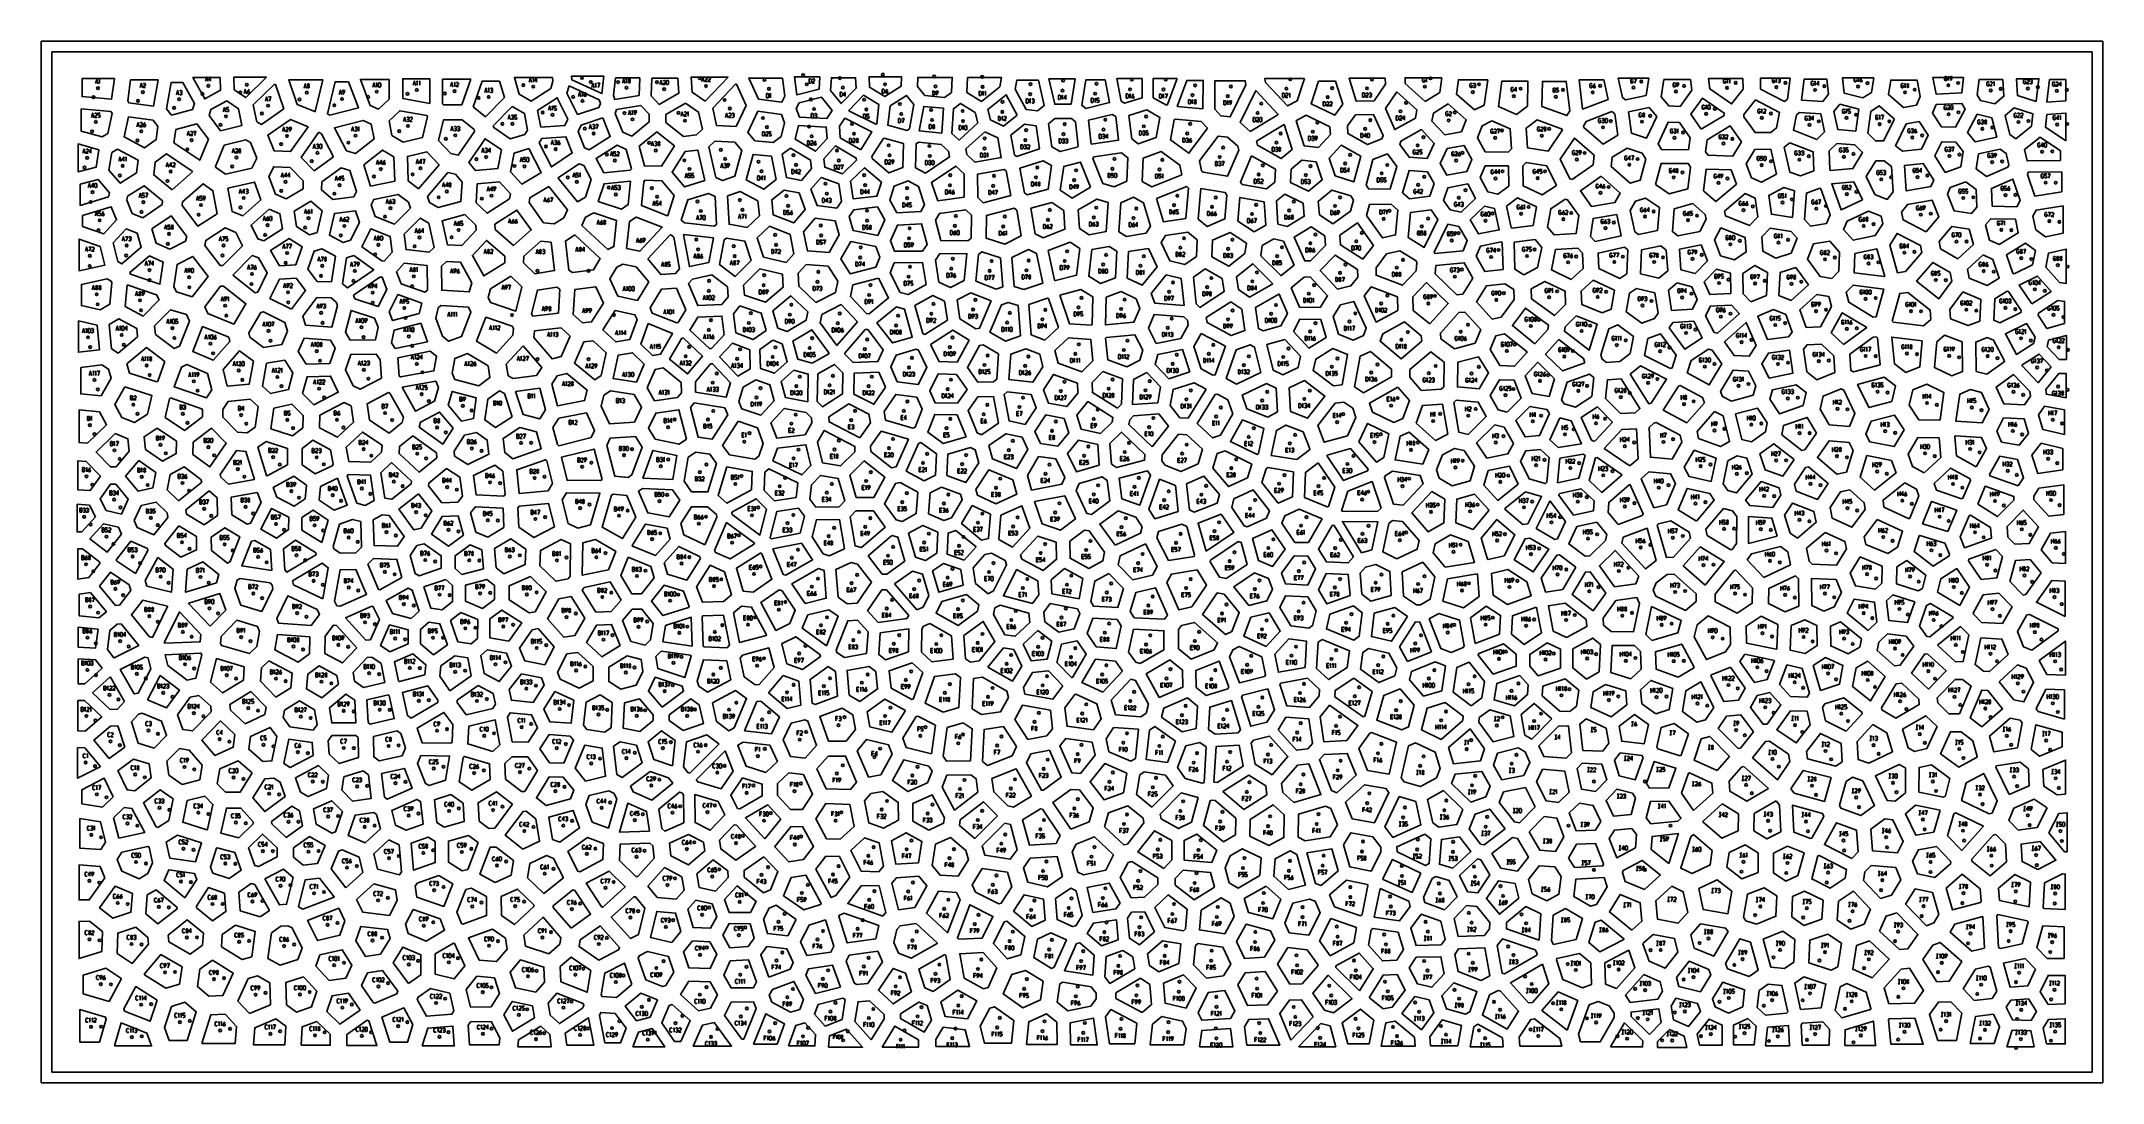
# Model space of a CAD drawing. Extents: x -13 to 2451, y -13 to 1232.
import ezdxf

# ---------------------------------------------------------------- set-up
doc = ezdxf.new("R2010")
doc.units = 0
for name, color, linetype in [('BOARDCUT', 7, 'CONTINUOUS'), ('OUTLINES', 7, 'CONTINUOUS'), ('PINHOLES', 7, 'CONTINUOUS'), ('STOCK', 7, 'CONTINUOUS')]:
    doc.layers.add(name, color=color, linetype=linetype)

msp = doc.modelspace()

# ---------------------------------------------------------------- linework, layer by layer
at = {"layer": 'BOARDCUT'}
msp.add_lwpolyline([(0, 0), (2438.4, 0), (2438.4, 1219.2), (0, 1219.2)], close=True, dxfattribs=at)
at = {"layer": 'OUTLINES'}
for points in [[(74.861, 1187.325), (36.1, 1187.325), (36.1, 1165.662), (71.335, 1162.517), (74.861, 1187.325)], [(127.106, 1185.688), (94.158, 1185.688), (90.615, 1160.761), (92.101, 1158.222), (121.553, 1154.369), (127.106, 1185.688)], [(156.336, 1182.697), (142.638, 1182.697), (137.063, 1151.251), (142.993, 1143.727), (168.103, 1150.388), (170.438, 1157.352), (156.336, 1182.697)], [(201.176, 1188.452), (168.676, 1188.452), (182.807, 1163.056), (201.633, 1173.417), (201.176, 1188.452)], [(256.651, 1188.926), (217.359, 1188.926), (217.818, 1173.832), (231.736, 1164.619), (256.651, 1188.926)], [(323.938, 1185.729), (283.172, 1185.729), (293.332, 1156.476), (314.393, 1147.741), (314.817, 1147.794), (323.938, 1185.729)], [(354.585, 1183.198), (338.518, 1183.198), (329.356, 1145.091), (332.24, 1143.618), (366.37, 1152.213), (354.585, 1183.198)], [(403.13, 1186.211), (368.766, 1186.211), (380.579, 1155.153), (390.289, 1150.74), (403.019, 1162.827), (403.13, 1186.211)], [(451.724, 1157.68), (451.652, 1186.988), (419.438, 1186.988), (419.326, 1163.506), (451.724, 1157.68)], [(500.707, 1186.529), (466.926, 1186.529), (466.998, 1157.1), (467.961, 1155.855), (489.94, 1155.925), (500.707, 1186.529)], [(535.079, 1184.285), (514.397, 1184.285), (503.59, 1153.571), (518.189, 1141.694), (540.799, 1164.614), (535.079, 1184.285)], [(598.495, 1188.436), (552.768, 1188.436), (558.516, 1168.668), (573.008, 1160.366), (596.307, 1175.466), (598.797, 1184.049), (598.495, 1188.436)], [(659.87, 1190.313), (621.072, 1190.313), (621.376, 1185.895), (657.321, 1169.405), (659.87, 1190.313)], [(701.724, 1167.195), (702.673, 1188.158), (673.745, 1188.158), (671.184, 1167.155), (672.773, 1162.464), (701.724, 1167.195)], [(747.968, 1187.672), (717.173, 1187.672), (716.22, 1166.621), (725.986, 1156.246), (749.234, 1169.794), (747.968, 1187.672)], [(808.098, 1188.87), (763.933, 1188.87), (765.202, 1170.953), (780.9, 1160.405), (808.098, 1188.87)], [(873.314, 1187.815), (832.947, 1187.815), (844.668, 1162.584), (872.555, 1158.955), (875.943, 1166.068), (873.314, 1187.815)], [(917.968, 1189.538), (887.721, 1189.538), (890.345, 1167.827), (916.852, 1174.465), (917.968, 1189.538)], [(961.084, 1175.648), (960.465, 1188.266), (931.69, 1188.266), (930.575, 1173.206), (943.47, 1157.457), (961.084, 1175.648)], [(1015.117, 1178.382), (1015.364, 1189.472), (976.609, 1189.472), (977.227, 1176.886), (995.598, 1165.822), (1015.117, 1178.382)], [(1075.209, 1170.789), (1076.123, 1188.669), (1034.758, 1188.669), (1034.512, 1177.615), (1043.357, 1166.858), (1066.874, 1164.625), (1075.209, 1170.789)], [(1132.923, 1177.553), (1134.921, 1188.474), (1094.382, 1188.474), (1093.472, 1170.646), (1111.028, 1160.046), (1132.923, 1177.553)], [(1179.021, 1185.572), (1153.437, 1185.572), (1151.443, 1174.673), (1164.482, 1150.449), (1178.034, 1148.743), (1185.876, 1155.079), (1179.021, 1185.572)], [(1218.214, 1156.533), (1222.964, 1186.926), (1191.665, 1186.926), (1198.498, 1156.532), (1218.214, 1156.533)], [(1258.881, 1185.709), (1235.854, 1185.709), (1231.112, 1155.363), (1235.703, 1151.551), (1264.058, 1158.604), (1258.881, 1185.709)], [(1302.867, 1187.346), (1272.661, 1187.346), (1277.819, 1160.333), (1281.803, 1157.709), (1303.1, 1164.371), (1302.867, 1187.346)], [(1344.726, 1187.301), (1316.153, 1187.301), (1316.385, 1164.376), (1332, 1155.507), (1333.531, 1156.246), (1344.726, 1187.301)], [(1375.71, 1151.076), (1375.968, 1185.047), (1356.276, 1185.047), (1345.085, 1154.004), (1375.71, 1151.076)], [(1427.004, 1179.68), (1426.197, 1184.593), (1390.046, 1184.593), (1389.789, 1150.698), (1397.026, 1142.763), (1408.309, 1141.534), (1427.004, 1179.68)], [(1497.122, 1187.54), (1449.829, 1187.54), (1450.631, 1182.652), (1476.847, 1154.617), (1488.214, 1160.704), (1497.122, 1187.54)], [(1542.997, 1156.603), (1534.252, 1184.079), (1513.83, 1184.079), (1504.929, 1157.263), (1533.252, 1143.515), (1542.997, 1156.603)], [(1593.522, 1187.596), (1550.272, 1187.596), (1558.985, 1160.22), (1580.343, 1160.775), (1593.8, 1180.767), (1593.522, 1187.596)], [(1661.305, 1188.247), (1617.195, 1188.247), (1617.472, 1181.445), (1641.342, 1159.987), (1658.846, 1170.804), (1661.305, 1188.247)], [(1716.069, 1185.933), (1681.033, 1185.933), (1678.579, 1168.525), (1700.225, 1149.774), (1711.781, 1155.44), (1716.069, 1185.933)], [(1763.403, 1154.183), (1763.918, 1184.265), (1733.054, 1184.265), (1728.773, 1153.83), (1750.456, 1144.53), (1763.403, 1154.183)], [(1814.039, 1148.874), (1809.876, 1183.947), (1781.314, 1183.947), (1780.8, 1153.942), (1810.754, 1143.089), (1814.039, 1148.874)], [(1859.835, 1162.444), (1854.949, 1185.748), (1825.261, 1185.748), (1829.412, 1150.772), (1859.835, 1162.444)], [(1908.783, 1187.699), (1872.081, 1187.699), (1876.95, 1164.474), (1880.86, 1161.74), (1905.226, 1167.191), (1908.783, 1187.699)], [(1960.031, 1173.421), (1958.358, 1186.002), (1926.692, 1186.002), (1923.141, 1165.535), (1932.399, 1154.699), (1945.951, 1154.095), (1960.031, 1173.421)], [(2020.911, 1187.534), (1980.019, 1187.534), (1981.686, 1175), (2007.476, 1157.029), (2021.155, 1174.492), (2020.911, 1187.534)], [(2077.498, 1187.756), (2041.963, 1187.756), (2042.206, 1174.759), (2070.898, 1159.928), (2074.334, 1162.829), (2077.498, 1187.756)], [(2116.348, 1160.027), (2123.394, 1168.494), (2121.398, 1186.549), (2094.083, 1186.549), (2090.925, 1161.67), (2116.348, 1160.027)], [(2174.612, 1170.729), (2177.469, 1188.027), (2139.92, 1188.027), (2141.911, 1170.025), (2164.471, 1164.183), (2174.612, 1170.729)], [(2228.542, 1155.407), (2232.992, 1165.703), (2229.111, 1185.442), (2197.781, 1185.442), (2194.931, 1168.187), (2213.142, 1152.642), (2228.542, 1155.407)], [(2284.819, 1188.51), (2247.96, 1188.51), (2251.828, 1168.833), (2282.565, 1170.224), (2284.819, 1188.51)], [(2331.793, 1186.17), (2303.327, 1186.17), (2301.078, 1167.924), (2304.833, 1161.231), (2322.131, 1156.954), (2332.871, 1166.083), (2331.793, 1186.17)], [(2371.613, 1160.184), (2374.813, 1187.077), (2348.07, 1187.077), (2349.146, 1167.033), (2371.412, 1160.017), (2371.613, 1160.184)], [(2406.846, 1160.796), (2406.846, 1186.016), (2387.583, 1186.016), (2384.387, 1159.159), (2406.846, 1160.796)], [(187.829, 1143.131), (201.617, 1124.77), (227.156, 1131.329), (222.987, 1151.322), (209.073, 1160.533), (190.177, 1150.133), (187.829, 1143.131)], [(277.259, 1151.087), (267.134, 1180.238), (265.652, 1180.238), (240.639, 1155.835), (244.826, 1135.758), (250.463, 1132.413), (277.259, 1151.087)], [(616.498, 1138.95), (603.913, 1164.375), (580.532, 1149.222), (584.459, 1129.282), (613.062, 1131.195), (616.498, 1138.95)], [(618.124, 1178.549), (615.615, 1169.901), (628.251, 1144.374), (653.885, 1152.808), (655.67, 1157.378), (654.088, 1162.051), (618.124, 1178.549)], [(829.919, 1155.134), (818.155, 1180.457), (817.228, 1180.457), (789.879, 1151.834), (794.398, 1131.372), (817.796, 1129.88), (829.919, 1155.134)], [(893.008, 1158.476), (889.609, 1151.34), (893.403, 1141.299), (926.206, 1139.571), (932.609, 1149.089), (932.615, 1149.308), (919.645, 1165.148), (893.008, 1158.476)], [(988.521, 1156.238), (970.042, 1167.368), (952.368, 1149.114), (952.361, 1148.896), (984.641, 1132.641), (985.77, 1133.193), (988.521, 1156.238)], [(1024.857, 1127.053), (1030.276, 1156.311), (1021.363, 1167.151), (1001.757, 1154.535), (999.011, 1131.526), (1022.021, 1125.248), (1024.857, 1127.053)], [(1153.687, 1143.566), (1140.589, 1167.9), (1118.639, 1150.349), (1121.763, 1137.843), (1137.441, 1130.43), (1153.687, 1143.566)], [(1465.074, 1144.095), (1465.323, 1144.765), (1438.975, 1172.941), (1420.279, 1134.793), (1432.31, 1124.214), (1465.074, 1144.095)], [(1631.454, 1149.853), (1607.473, 1171.411), (1594.006, 1151.404), (1605.221, 1126.275), (1629.765, 1140.153), (1631.454, 1149.853)], [(1971.061, 1126.63), (1998.638, 1143.257), (1998.666, 1145.953), (1972.779, 1163.992), (1958.699, 1144.666), (1971.061, 1126.63)], [(2035.984, 1161.726), (2022.306, 1144.263), (2022.278, 1141.576), (2035.484, 1122.643), (2054.349, 1122.91), (2061.062, 1128.416), (2064.773, 1146.844), (2035.984, 1161.726)], [(71.931, 1145.419), (70.45, 1147.949), (35.171, 1151.098), (35.171, 1124.622), (60.025, 1117.59), (66.825, 1121.555), (71.931, 1145.419)], [(91.413, 1141.483), (86.282, 1117.502), (110.906, 1104.477), (124.475, 1114.375), (126.821, 1130.12), (120.907, 1137.624), (91.413, 1141.483)], [(306.226, 1129.763), (285.145, 1138.506), (258.229, 1119.749), (265.839, 1100.886), (285.323, 1100.067), (306.226, 1129.763)], [(385.011, 1115.452), (381.647, 1132.775), (371.93, 1137.19), (337.697, 1128.569), (352.246, 1100.96), (362.759, 1097.655), (385.011, 1115.452)], [(449.117, 1141.818), (448.157, 1143.06), (415.729, 1148.89), (402.934, 1136.742), (406.314, 1119.341), (419.818, 1111.338), (443.032, 1117.043), (449.117, 1141.818)], [(505.287, 1124.171), (504.779, 1126.329), (490.226, 1138.167), (468.239, 1138.097), (462.132, 1113.233), (476.726, 1097.568), (485.748, 1095.882), (505.287, 1124.171)], [(565.418, 1120.465), (568.633, 1125.791), (564.728, 1145.616), (550.269, 1153.9), (527.6, 1130.92), (528.111, 1128.749), (547.82, 1115.221), (565.418, 1120.465)], [(658.288, 1140.205), (632.576, 1131.745), (629.116, 1123.935), (636.763, 1104.526), (642.345, 1102.319), (667.385, 1117.966), (658.288, 1140.205)], [(713.836, 1144.702), (704.066, 1155.081), (674.982, 1150.327), (673.182, 1145.717), (682.33, 1123.353), (693.266, 1118.432), (714.024, 1135.411), (713.836, 1144.702)], [(757.182, 1157.873), (733.778, 1144.233), (733.967, 1134.884), (755.031, 1118.134), (770.397, 1119.976), (777.465, 1126.838), (772.951, 1147.278), (757.182, 1157.873)], [(871.937, 1144.548), (843.824, 1148.207), (831.646, 1122.842), (840.195, 1112.972), (861.91, 1110.845), (871.779, 1118.171), (875.749, 1134.458), (871.937, 1144.548)], [(966.866, 1102.221), (980.07, 1123.47), (947.605, 1139.818), (941.181, 1130.268), (942.16, 1116.638), (966.866, 1102.221)], [(1065.651, 1151.77), (1041.984, 1154.017), (1036.572, 1124.796), (1063.718, 1122.189), (1065.651, 1151.77)], [(1103.521, 1146.831), (1085.837, 1157.508), (1077.465, 1151.316), (1075.536, 1121.794), (1084.159, 1113.681), (1106.66, 1134.265), (1103.521, 1146.831)], [(1223.299, 1135.701), (1218.669, 1139.545), (1198.818, 1139.544), (1190.948, 1133.185), (1195.195, 1105.7), (1205.154, 1100.052), (1225.208, 1105.188), (1226.562, 1107.095), (1223.299, 1135.701)], [(1267.388, 1144.531), (1238.906, 1137.447), (1242.158, 1108.95), (1274.887, 1113.752), (1271.404, 1141.886), (1267.388, 1144.531)], [(1290.67, 1115.075), (1298.292, 1109.15), (1319.705, 1116.798), (1324.309, 1140.874), (1308.591, 1149.803), (1287.199, 1143.111), (1290.67, 1115.075)], [(1381.003, 1127.836), (1373.712, 1135.829), (1342.928, 1138.773), (1341.389, 1138.03), (1336.793, 1113.998), (1358.85, 1098.141), (1381.003, 1127.836)], [(1498.9, 1143.383), (1487.484, 1137.27), (1487.235, 1136.601), (1496.864, 1107.098), (1513.739, 1105.032), (1527.998, 1120.479), (1527.365, 1129.566), (1498.9, 1143.383)], [(1579.635, 1144.321), (1558.172, 1143.764), (1548.415, 1130.659), (1549.045, 1121.606), (1572.213, 1108.459), (1589.625, 1115.153), (1590.896, 1119.089), (1579.635, 1144.321)], [(1664.806, 1120.028), (1684.636, 1123.72), (1690.41, 1138.147), (1668.661, 1156.988), (1651.108, 1146.142), (1649.423, 1136.46), (1664.806, 1120.028)], [(1721.036, 1136.664), (1709.433, 1130.976), (1703.664, 1116.56), (1713.067, 1099.753), (1740.543, 1099.394), (1744.467, 1103.398), (1742.847, 1127.31), (1721.036, 1136.664)], [(1805.078, 1126.941), (1774.973, 1137.849), (1761.995, 1128.173), (1763.609, 1104.345), (1788.296, 1100.551), (1805.236, 1125.954), (1805.078, 1126.941)], [(1871.576, 1119.631), (1868.129, 1145.115), (1864.195, 1147.866), (1833.697, 1136.164), (1830.413, 1130.381), (1830.571, 1129.399), (1853.916, 1109.015), (1871.576, 1119.631)], [(1918.131, 1142.022), (1908.828, 1152.912), (1884.391, 1147.445), (1887.828, 1122.037), (1905.883, 1116.199), (1918.131, 1142.022)], [(1955.918, 1102.231), (1957.809, 1116.534), (1945.395, 1134.646), (1931.785, 1135.252), (1919.545, 1109.448), (1923.881, 1102.357), (1955.918, 1102.231)], [(2113.994, 1145.079), (2088.5, 1146.727), (2085.062, 1143.824), (2081.36, 1125.442), (2109.387, 1114.395), (2118.593, 1123.474), (2113.994, 1145.079)], [(2159.509, 1150.652), (2136.887, 1156.511), (2129.843, 1148.045), (2134.429, 1126.503), (2155.929, 1124.583), (2159.509, 1150.652)], [(2202.204, 1138.913), (2183.932, 1154.511), (2173.782, 1147.958), (2170.209, 1121.936), (2179.341, 1112.797), (2189.101, 1112.846), (2202.204, 1138.913)], [(2231.736, 1135.9), (2216.301, 1133.129), (2203.213, 1107.09), (2211.786, 1100.368), (2234.313, 1102.867), (2242.568, 1119.68), (2231.736, 1135.9)], [(2251.919, 1156.204), (2247.477, 1145.926), (2258.267, 1129.769), (2274.937, 1129.279), (2286.471, 1150.88), (2282.703, 1157.598), (2251.919, 1156.204)], [(2318.492, 1140.272), (2301.148, 1144.56), (2289.625, 1122.981), (2298.502, 1111.872), (2324.313, 1117.362), (2318.492, 1140.272)], [(2347.133, 1115.428), (2365.825, 1130.243), (2367.34, 1145.294), (2345.027, 1152.326), (2334.287, 1143.197), (2340.093, 1120.349), (2347.133, 1115.428)], [(2407.002, 1112.768), (2407.002, 1145.996), (2384.514, 1144.357), (2384.313, 1144.19), (2382.8, 1129.172), (2407.002, 1112.768)], [(56.299, 1102.148), (31.434, 1109.183), (31.434, 1075.905), (52.895, 1081.241), (56.299, 1102.148)], [(187.133, 1114.743), (173.377, 1133.062), (148.182, 1126.378), (145.822, 1110.538), (176.704, 1089.718), (187.133, 1114.743)], [(231.655, 1114.148), (206.017, 1107.564), (195.524, 1082.384), (195.701, 1081.544), (207.426, 1073.133), (238.973, 1080.401), (244.864, 1092.031), (237.29, 1110.804), (231.655, 1114.148)], [(336.672, 1093.907), (322.161, 1121.444), (319.276, 1122.917), (318.849, 1122.865), (297.864, 1093.051), (313.678, 1077.056), (336.672, 1093.907)], [(537.305, 1102.002), (517.708, 1115.454), (498.165, 1087.16), (506.216, 1077.261), (532.92, 1079.648), (537.305, 1102.002)], [(585.762, 1115.796), (582.534, 1110.448), (597.044, 1081.75), (621.901, 1098.465), (614.319, 1117.707), (585.762, 1115.796)], [(722.944, 1123.669), (702.037, 1106.567), (708.266, 1083.129), (728.618, 1082.654), (744.025, 1106.904), (722.944, 1123.669)], [(816.137, 1111.122), (792.497, 1112.629), (785.348, 1105.688), (793.596, 1069.148), (801.438, 1065.536), (816.341, 1070.726), (824.736, 1101.193), (816.137, 1111.122)], [(888.451, 1114.783), (912.511, 1100.512), (926.412, 1115.686), (925.431, 1129.353), (892.426, 1131.091), (888.451, 1114.783)], [(993.389, 1115.445), (980.163, 1094.16), (980.356, 1091.793), (1000.356, 1074.516), (1017.031, 1080.884), (1017.743, 1109.667), (994.527, 1116.001), (993.389, 1115.445)], [(1043.978, 1074.207), (1072.901, 1093.713), (1071.653, 1100.352), (1062.951, 1108.539), (1035.613, 1111.165), (1032.761, 1109.349), (1032.051, 1080.656), (1043.978, 1074.207)], [(1114.858, 1123.829), (1092.305, 1103.197), (1093.544, 1096.602), (1103.112, 1087.301), (1134.662, 1092.945), (1130.648, 1116.363), (1114.858, 1123.829)], [(1152.861, 1094.338), (1180.491, 1103.377), (1176.229, 1130.964), (1162.578, 1132.683), (1146.287, 1119.511), (1150.283, 1096.195), (1152.861, 1094.338)], [(1405.197, 1117.338), (1393.817, 1118.578), (1371.639, 1088.849), (1374.148, 1077.1), (1376.143, 1075.248), (1405.184, 1070.517), (1418.514, 1101.902), (1417.33, 1106.668), (1405.197, 1117.338)], [(1439.846, 1112.34), (1441.024, 1107.602), (1469.359, 1091.742), (1482.366, 1102.67), (1472.703, 1132.278), (1439.846, 1112.34)], [(1643.759, 1091.924), (1652.201, 1109.824), (1636.745, 1126.335), (1612.13, 1112.416), (1610.86, 1108.486), (1621.976, 1093.505), (1643.759, 1091.924)], [(1817.097, 1066.86), (1842.056, 1084.394), (1843.144, 1095.692), (1819.669, 1116.189), (1802.725, 1090.78), (1814.085, 1067.47), (1817.097, 1066.86)], [(2019.237, 1111.741), (2005.962, 1130.773), (1978.347, 1114.124), (1976.462, 1099.862), (1979.379, 1095.617), (2008.981, 1094.591), (2019.237, 1111.741)], [(2076.987, 1110.65), (2070.267, 1105.139), (2077.237, 1075.388), (2089.795, 1071.099), (2105.777, 1076.883), (2105.115, 1099.563), (2076.987, 1110.65)], [(2124.094, 1100.783), (2124.753, 1078.18), (2125.958, 1077.493), (2152.416, 1079.822), (2164.045, 1098.754), (2154.869, 1107.938), (2133.301, 1109.864), (2124.094, 1100.783)], [(2281.355, 1081.927), (2284.276, 1100.014), (2275.367, 1111.163), (2258.654, 1111.654), (2250.411, 1094.864), (2262.867, 1075.199), (2281.355, 1081.927)], [(2400.451, 1089.326), (2400.451, 1100.802), (2376.196, 1117.242), (2357.505, 1102.428), (2360.582, 1088.839), (2400.451, 1089.326)], [(78.363, 1102.753), (71.532, 1098.769), (68.114, 1077.778), (81.75, 1062.142), (101.317, 1074.618), (102.977, 1089.734), (78.363, 1102.753)], [(143.616, 1054.32), (168.036, 1075.708), (167.86, 1076.543), (137.005, 1097.345), (123.366, 1087.396), (121.697, 1072.195), (143.616, 1054.32)], [(408.807, 1093.888), (395.32, 1101.881), (372.996, 1084.027), (380.829, 1058.832), (409.858, 1064.662), (408.807, 1093.888)], [(438.38, 1055.629), (462.688, 1084.327), (448.145, 1099.938), (424.928, 1094.231), (425.981, 1064.963), (438.38, 1055.629)], [(570.234, 1103.524), (552.699, 1098.298), (548.305, 1075.897), (561.621, 1061.106), (584.452, 1074.448), (584.633, 1075.047), (570.234, 1103.524)], [(644.676, 1066.479), (635.768, 1083.411), (630.239, 1085.597), (605.404, 1068.897), (605.221, 1068.293), (628.026, 1040.163), (637.806, 1045.574), (644.676, 1066.479)], [(692.663, 1079.417), (686.493, 1102.632), (675.584, 1107.541), (650.463, 1091.844), (659.484, 1074.696), (691.253, 1077.693), (692.663, 1079.417)], [(780.415, 1065.487), (772.19, 1101.926), (756.692, 1100.068), (741.164, 1075.629), (755.98, 1057.818), (780.415, 1065.487)], [(865.545, 1066.543), (860, 1094.584), (838.079, 1096.731), (829.655, 1066.157), (850.723, 1055.059), (865.545, 1066.543)], [(882.586, 1104.274), (872.64, 1096.892), (878.177, 1068.897), (895.869, 1065.596), (908.012, 1079.729), (906.8, 1089.911), (882.586, 1104.274)], [(922.526, 1091.544), (923.734, 1081.392), (944.851, 1073.616), (961.528, 1089.884), (961.334, 1092.262), (936.475, 1106.769), (922.526, 1091.544)], [(1162.338, 1050.662), (1165.593, 1048.434), (1190.618, 1055.04), (1194.657, 1083.459), (1184.615, 1089.154), (1156.855, 1080.073), (1162.338, 1050.662)], [(1241.475, 1057.486), (1229.433, 1087.513), (1209.256, 1082.346), (1205.226, 1053.993), (1219.202, 1044.554), (1241.475, 1057.486)], [(1284.64, 1064.591), (1286.067, 1092.592), (1278.379, 1098.568), (1245.481, 1093.742), (1244.125, 1091.832), (1256.109, 1061.95), (1269.396, 1057.786), (1284.64, 1064.591)], [(1350.609, 1072.182), (1348.084, 1084.001), (1325.871, 1099.97), (1304.345, 1092.282), (1302.922, 1064.374), (1314.798, 1057.716), (1350.609, 1072.182)], [(1433.842, 1095.002), (1420.516, 1063.628), (1422.617, 1060.709), (1451.575, 1055.408), (1461.605, 1063.398), (1462.329, 1079.057), (1433.842, 1095.002)], [(1480.973, 1078.843), (1480.251, 1063.226), (1501.932, 1052.541), (1518.209, 1066.331), (1510.995, 1087.722), (1494.015, 1089.801), (1480.973, 1078.843)], [(1533.813, 1070.976), (1556.155, 1064.017), (1564.217, 1094.529), (1540.916, 1107.752), (1526.63, 1092.276), (1533.813, 1070.976)], [(1596.32, 1097.293), (1578.826, 1090.567), (1570.773, 1060.089), (1574.129, 1055.06), (1599.639, 1055.414), (1607.501, 1082.224), (1596.32, 1097.293)], [(1690.898, 1076.354), (1697.145, 1090.483), (1687.691, 1107.381), (1667.77, 1103.672), (1659.329, 1085.775), (1667.112, 1071.88), (1690.898, 1076.354)], [(1798.063, 1059.706), (1786.643, 1083.138), (1761.821, 1086.952), (1757.89, 1082.939), (1758.268, 1058.969), (1781.036, 1048.334), (1798.063, 1059.706)], [(1900.685, 1098.253), (1882.533, 1104.122), (1864.83, 1093.48), (1863.745, 1082.218), (1886.356, 1062.169), (1898.083, 1065.759), (1905.048, 1091.118), (1900.685, 1098.253)], [(1916.523, 1060.527), (1933.05, 1049.457), (1955.221, 1055.576), (1958.578, 1081.433), (1955.64, 1085.708), (1923.474, 1085.834), (1916.523, 1060.527)], [(2061.288, 1073.044), (2054.295, 1102.893), (2035.348, 1102.625), (2025.1, 1085.489), (2031.386, 1068.749), (2043.204, 1063.443), (2061.288, 1073.044)], [(2178.755, 1048.7), (2193.558, 1042.923), (2200.779, 1052.052), (2198.435, 1082.386), (2189.818, 1089.142), (2180.02, 1089.094), (2168.402, 1070.182), (2178.755, 1048.7)], [(2249.029, 1066.041), (2236.529, 1085.775), (2213.953, 1083.271), (2216.29, 1053.024), (2245.636, 1058.289), (2249.029, 1066.041)], [(2338.741, 1084.228), (2335.651, 1097.871), (2328.583, 1102.811), (2302.738, 1097.314), (2299.823, 1079.268), (2312.216, 1070.371), (2337.737, 1081.439), (2338.741, 1084.228)], [(33.74, 1061.178), (33.74, 1035.614), (67.858, 1046.044), (68.849, 1050.922), (55.242, 1066.524), (33.74, 1061.178)], [(197.606, 1025.731), (192.547, 1053.284), (180.841, 1061.681), (156.291, 1040.178), (155.892, 1035.544), (174.561, 1010.81), (197.606, 1025.731)], [(249.861, 1042.497), (241.993, 1063.547), (210.342, 1056.254), (215.426, 1028.562), (228.31, 1023.224), (249.861, 1042.497)], [(284.74, 1081.176), (265.208, 1081.998), (259.275, 1070.284), (267.174, 1049.152), (280.058, 1043.6), (300.278, 1055.635), (300.531, 1065.204), (284.74, 1081.176)], [(356.266, 1077.483), (345.746, 1080.791), (322.676, 1063.883), (322.422, 1054.267), (335.831, 1042.715), (360.831, 1045.806), (364.079, 1052.352), (356.266, 1077.483)], [(482.299, 1073.197), (473.329, 1074.874), (449.078, 1046.243), (451.45, 1039.229), (461.691, 1033.166), (488.874, 1040.507), (490.303, 1063.357), (482.299, 1073.197)], [(508.462, 1061.63), (507.037, 1038.836), (520.248, 1026.382), (547.14, 1043.676), (548.118, 1049.361), (534.942, 1063.997), (508.462, 1061.63)], [(691.629, 1064.638), (659.923, 1061.646), (652.98, 1040.515), (680.728, 1031.386), (688.914, 1036.773), (691.629, 1064.638)], [(708.768, 1065.751), (707.341, 1064.006), (704.587, 1035.748), (735.825, 1023.433), (736.16, 1023.488), (743.909, 1047.557), (729.17, 1065.275), (708.768, 1065.751)], [(943.817, 1040.307), (940.534, 1061.438), (919.271, 1069.267), (907.083, 1055.08), (914.447, 1035.411), (938.106, 1032.27), (943.817, 1040.307)], [(954.491, 1064.494), (957.762, 1043.44), (986.053, 1046.889), (991.374, 1063.403), (971.22, 1080.813), (954.491, 1064.494)], [(1043.113, 1036.229), (1035.591, 1058.506), (1023.55, 1065.016), (1006.769, 1058.608), (1001.455, 1042.115), (1009.865, 1026.879), (1038.715, 1028.409), (1043.113, 1036.229)], [(1090.377, 1045.402), (1090.153, 1073.416), (1080.491, 1082.809), (1051.479, 1063.242), (1058.953, 1041.107), (1090.377, 1045.402)], [(1146.158, 1047.385), (1140.646, 1076.95), (1138.042, 1078.825), (1106.316, 1073.149), (1106.538, 1045.253), (1113.138, 1038.994), (1146.158, 1047.385)], [(1651.866, 1062.06), (1644.043, 1076.028), (1622.152, 1077.616), (1614.296, 1050.831), (1622.463, 1043.648), (1646.887, 1046.841), (1651.866, 1062.06)], [(1692.084, 1061.369), (1668.201, 1056.877), (1663.226, 1041.674), (1671.287, 1030.29), (1684.412, 1027.628), (1701.425, 1044.146), (1692.084, 1061.369)], [(1741.11, 1058.781), (1740.731, 1082.821), (1713.119, 1083.182), (1706.875, 1069.059), (1716.174, 1051.914), (1728.018, 1048.981), (1741.11, 1058.781)], [(1851.791, 1070.673), (1826.776, 1053.1), (1840.14, 1034.569), (1868.078, 1039.17), (1874.524, 1050.517), (1851.791, 1070.673)], [(1973.895, 1053.325), (1988.513, 1040.338), (2013.272, 1061.255), (2006.957, 1078.073), (1977.242, 1079.103), (1973.895, 1053.325)], [(2164.066, 1042.326), (2153.676, 1063.886), (2127.149, 1061.55), (2138.368, 1030.567), (2164.066, 1042.326)], [(2287.303, 1063.784), (2268.79, 1057.047), (2265.404, 1049.312), (2273.45, 1029.301), (2294.413, 1026.208), (2300.786, 1033.63), (2299.741, 1054.855), (2287.303, 1063.784)], [(2348.38, 1034.194), (2352.388, 1041.469), (2343.523, 1067.164), (2317.981, 1056.087), (2319.023, 1034.924), (2348.38, 1034.194)], [(2401.989, 1051.911), (2401.989, 1075.811), (2362.062, 1075.323), (2361.061, 1072.541), (2369.897, 1046.931), (2401.989, 1051.911)], [(95.954, 1026.112), (108.866, 1021.061), (131.651, 1036.767), (132.047, 1041.369), (110.162, 1059.217), (90.516, 1046.692), (89.519, 1041.785), (95.954, 1026.112)], [(317.099, 1003.275), (323.09, 1029.233), (309.696, 1040.773), (289.399, 1028.693), (292.326, 1010.546), (307.979, 1000.558), (317.099, 1003.275)], [(428.529, 1032.446), (426.155, 1039.465), (413.778, 1048.782), (384.758, 1042.955), (381.503, 1036.395), (386.289, 1022.663), (409.403, 1013.335), (428.529, 1032.446)], [(612.06, 1020.989), (616.383, 1030.482), (593.947, 1058.156), (571.33, 1044.94), (570.351, 1039.248), (587.771, 1015.029), (600.496, 1013.539), (612.06, 1020.989)], [(792.6, 1046.482), (784.719, 1050.113), (760.092, 1042.383), (752.243, 1017.998), (756.08, 1014.774), (791.532, 1010.797), (794.298, 1012.784), (792.6, 1046.482)], [(830.929, 1009.359), (845.528, 1023.183), (843.853, 1041.066), (822.65, 1052.235), (807.599, 1046.993), (809.305, 1013.131), (830.929, 1009.359)], [(893.066, 1050.713), (875.228, 1054.042), (860.308, 1042.483), (861.984, 1024.598), (886.558, 1014.885), (900.462, 1030.958), (893.066, 1050.713)], [(1195.202, 1039.02), (1170.045, 1032.378), (1175.088, 1001.781), (1184.696, 997.099), (1210.707, 1007.186), (1209.284, 1029.51), (1195.202, 1039.02)], [(1262.374, 1039.137), (1248.979, 1043.336), (1226.633, 1030.362), (1228.05, 1008.134), (1239.602, 1000.625), (1260.025, 1004.421), (1262.374, 1039.137)], [(1284.183, 998.624), (1307.69, 1002.487), (1313, 1011.087), (1304.757, 1038.968), (1292.777, 1045.685), (1277.45, 1038.844), (1275.107, 1004.22), (1284.183, 998.624)], [(1355.114, 1019.883), (1358.334, 1056.489), (1356.319, 1058.359), (1320.367, 1043.836), (1328.57, 1016.089), (1355.114, 1019.883)], [(1404.385, 1048.102), (1402.267, 1051.045), (1373.002, 1055.812), (1369.789, 1019.285), (1380.779, 1010.467), (1401.951, 1019.661), (1404.385, 1048.102)], [(1436.718, 1004.079), (1450.801, 1012.097), (1449.035, 1039.972), (1419.911, 1045.304), (1417.483, 1016.93), (1436.718, 1004.079)], [(1473.586, 1049.297), (1463.525, 1041.283), (1465.285, 1013.482), (1476.42, 1010.663), (1496.805, 1022.819), (1495.391, 1038.55), (1473.586, 1049.297)], [(1551.993, 1028.858), (1555.645, 1042.04), (1552.262, 1047.108), (1529.77, 1054.113), (1513.453, 1040.289), (1514.862, 1024.609), (1531.104, 1013.838), (1551.993, 1028.858)], [(1574.824, 1036.945), (1571.177, 1023.782), (1590.127, 996.865), (1605.885, 1000.448), (1608.724, 1030.065), (1600.497, 1037.301), (1574.824, 1036.945)], [(1724.056, 1031.972), (1712.14, 1034.923), (1695.101, 1018.381), (1705.099, 1001.631), (1729.916, 1006.528), (1724.056, 1031.972)], [(1745.449, 1008.582), (1770.319, 1011.886), (1774.416, 1033.88), (1751.524, 1044.572), (1738.4, 1034.748), (1744.238, 1009.395), (1745.449, 1008.582)], [(1787.378, 1009.72), (1795.392, 1000.415), (1821.887, 1002.158), (1825.03, 1023.812), (1811.583, 1042.457), (1808.547, 1043.072), (1791.466, 1031.665), (1787.378, 1009.72)], [(1919.081, 1005.927), (1921.218, 1033.257), (1904.577, 1044.403), (1892.793, 1040.796), (1886.351, 1029.455), (1891.824, 1004.314), (1896.14, 1001.123), (1919.081, 1005.927)], [(1969.38, 1004.391), (1977.153, 1019.079), (1975.907, 1024.8), (1961.188, 1037.876), (1938.931, 1031.734), (1936.8, 1004.486), (1943.397, 999.245), (1969.38, 1004.391)], [(1998.955, 1028.948), (2000.193, 1023.263), (2029.033, 1011.785), (2038.874, 1021.967), (2035.616, 1044.547), (2023.733, 1049.882), (1998.955, 1028.948)], [(2082.683, 1052.963), (2070.062, 1057.274), (2051.946, 1047.656), (2055.191, 1025.161), (2080.175, 1021.468), (2082.683, 1052.963)], [(2112.975, 1056.163), (2096.951, 1050.365), (2094.449, 1018.946), (2101.654, 1011.073), (2121.032, 1014.254), (2125.444, 1024.383), (2114.187, 1055.472), (2112.975, 1056.163)], [(2240.116, 1004.116), (2255.181, 1022.086), (2247.102, 1042.178), (2217.7, 1036.903), (2210.485, 1027.783), (2212.406, 1018.465), (2240.116, 1004.116)], [(2403.609, 1002.688), (2403.609, 1035.117), (2371.471, 1030.13), (2367.471, 1022.868), (2370.94, 1006.694), (2382.705, 997.977), (2403.609, 1002.688)], [(36.733, 1023.55), (36.733, 1010.638), (61.921, 1001.75), (77.323, 1018.394), (70.915, 1034), (36.733, 1023.55)], [(119.653, 1007.611), (124.785, 990.595), (141.193, 983.297), (159.878, 992.916), (161.133, 998.72), (142.523, 1023.376), (119.653, 1007.611)], [(259.772, 1031.313), (238.135, 1011.963), (246.026, 995.955), (253.451, 993.279), (275.572, 1007.681), (272.656, 1025.761), (259.772, 1031.313)], [(362.786, 1029.154), (337.746, 1026.058), (331.739, 1000.031), (348.009, 991.199), (356.822, 994.034), (367.569, 1015.429), (362.786, 1029.154)], [(456.75, 985.432), (450.499, 1014.436), (440.292, 1020.478), (421.243, 1001.442), (423.337, 982.835), (450.781, 979.678), (456.75, 985.432)], [(489.841, 987.631), (506.955, 1006.044), (506.684, 1012.297), (493.568, 1024.661), (466.648, 1017.39), (472.86, 988.569), (489.841, 987.631)], [(529.674, 1006.996), (551.9, 987.803), (572.967, 1006.407), (555.854, 1030.2), (529.406, 1013.191), (529.674, 1006.996)], [(637.811, 1021.48), (633.43, 1011.86), (664.496, 982.832), (671.676, 986.433), (674.934, 1017.87), (647.562, 1026.875), (637.811, 1021.48)], [(690.225, 1016.33), (686.898, 984.227), (702.803, 980.909), (729.499, 1009.524), (698.47, 1021.756), (690.225, 1016.33)], [(850.519, 973.962), (877.461, 967.679), (886.932, 977.953), (882.331, 1000.943), (857.588, 1010.723), (842.885, 996.802), (850.519, 973.962)], [(912.322, 1020.367), (898.366, 1004.233), (902.953, 981.315), (928.894, 979.502), (941.047, 1000.445), (936.174, 1017.201), (912.322, 1020.367)], [(986.879, 1034.005), (958.422, 1030.536), (952.699, 1022.482), (957.542, 1005.825), (987.027, 999.686), (995.349, 1018.66), (986.879, 1034.005)], [(1040.603, 981.202), (1045.918, 989.116), (1039.496, 1013.79), (1010.47, 1012.25), (1002.157, 993.296), (1006.974, 980.872), (1040.603, 981.202)], [(1092.26, 1030.375), (1060.649, 1026.055), (1056.253, 1018.238), (1062.633, 993.724), (1094.858, 993.58), (1098.746, 996.587), (1098.927, 1024.052), (1092.26, 1030.375)], [(1158.404, 999.212), (1153.335, 1029.972), (1150.045, 1032.224), (1116.85, 1023.789), (1116.67, 996.457), (1138.787, 989.599), (1158.404, 999.212)], [(1566.767, 971.606), (1579.382, 987.992), (1560.347, 1015.029), (1539.393, 999.963), (1539.913, 988.594), (1566.767, 971.606)], [(1648.362, 1030.265), (1623.81, 1027.055), (1620.977, 997.499), (1640.221, 985.607), (1656.473, 1018.809), (1648.362, 1030.265)], [(1668.36, 1013.19), (1652.108, 979.99), (1652.98, 978.323), (1686.61, 981.394), (1691.614, 993.683), (1681.568, 1010.512), (1668.36, 1013.19)], [(1870.15, 1024.742), (1842.114, 1020.124), (1838.979, 998.527), (1844.349, 992.536), (1875.646, 999.498), (1870.15, 1024.742)], [(2186.134, 1023.034), (2171.258, 1028.839), (2145.526, 1017.066), (2141.123, 1006.958), (2152.913, 994.105), (2179.159, 999.599), (2188.066, 1013.66), (2186.134, 1023.034)], [(2291.548, 1007.441), (2270.518, 1010.543), (2255.467, 992.589), (2257.11, 984.023), (2277.715, 972.035), (2296.427, 989.171), (2291.548, 1007.441)], [(2310.852, 1012.457), (2315.711, 994.262), (2327.44, 988.942), (2350.116, 1002.904), (2346.634, 1019.14), (2317.22, 1019.871), (2310.852, 1012.457)], [(63.329, 964.203), (57.722, 986.547), (32.543, 995.432), (32.543, 957.655), (63.329, 964.203)], [(101.77, 1002.661), (88.864, 1007.71), (73.404, 991.002), (79.035, 968.564), (83.592, 965.795), (106.88, 985.716), (101.77, 1002.661)], [(219.978, 1003.509), (207.097, 1008.847), (183.94, 993.853), (182.675, 988.003), (200.984, 963.929), (204.47, 963.939), (227.837, 987.568), (219.978, 1003.509)], [(271.899, 963.694), (291.467, 964.845), (299.283, 986.322), (283.639, 996.305), (261.449, 981.858), (271.899, 963.694)], [(406.615, 979.782), (404.512, 998.461), (381.4, 1007.788), (370.648, 986.384), (394.299, 969.521), (397.223, 969.286), (406.615, 979.782)], [(541.258, 967.156), (541.365, 974.969), (519.386, 993.949), (502.621, 975.912), (516.151, 951.508), (541.258, 967.156)], [(596.739, 991.626), (584.521, 993.057), (563.932, 974.875), (563.826, 967.153), (577.193, 954.109), (600.911, 957.809), (596.739, 991.626)], [(625.146, 1000.511), (613.733, 993.159), (618.021, 958.398), (622.187, 955.575), (647.484, 958.784), (655.399, 972.243), (625.146, 1000.511)], [(712.109, 971.791), (727.617, 953.251), (745.528, 954.368), (750.195, 959.778), (743.263, 997.601), (739.456, 1000.798), (739.119, 1000.743), (712.109, 971.791)], [(755.042, 1000.866), (762.055, 962.604), (785.009, 967.581), (790.618, 996.874), (755.042, 1000.866)], [(835.874, 969.987), (828.243, 992.819), (806.473, 996.617), (803.675, 994.606), (798.02, 965.074), (816.471, 950.607), (835.874, 969.987)], [(954.94, 992.649), (942.78, 971.694), (954.251, 953.974), (984.689, 962.082), (989.472, 973.951), (984.619, 986.469), (954.94, 992.649)], [(1217.029, 991.772), (1190.907, 981.641), (1198.294, 946.285), (1199.539, 945.798), (1224.717, 952.392), (1228.681, 984.199), (1217.029, 991.772)], [(1271.09, 949.343), (1272.775, 981.026), (1263.622, 986.67), (1243.078, 982.852), (1239.125, 951.128), (1253.399, 942.496), (1271.09, 949.343)], [(1368.671, 994.739), (1357.599, 1003.623), (1330.915, 999.809), (1325.603, 991.205), (1336.156, 969.336), (1354.039, 964.99), (1368.093, 974.786), (1368.671, 994.739)], [(1425.927, 978.327), (1427.604, 990.535), (1408.242, 1003.471), (1386.979, 994.238), (1386.403, 974.348), (1406.726, 962.96), (1425.927, 978.327)], [(1460.602, 995.772), (1446.458, 987.72), (1444.784, 975.54), (1468.585, 951.835), (1469.174, 951.77), (1484.523, 964.362), (1471.815, 992.934), (1460.602, 995.772)], [(1521.478, 999.204), (1505.132, 1010.045), (1484.682, 997.852), (1497.342, 969.39), (1504.274, 969.629), (1522, 987.797), (1521.478, 999.204)], [(1734.367, 958.972), (1733.438, 991.26), (1732.217, 992.079), (1707.296, 987.162), (1702.295, 974.881), (1712.572, 956.623), (1734.367, 958.972)], [(1759.337, 952.577), (1775.607, 961.368), (1780.772, 985.562), (1772.699, 994.935), (1747.702, 991.615), (1748.629, 959.413), (1759.337, 952.577)], [(1848.888, 960.39), (1874.096, 948.53), (1882.306, 954.065), (1883.664, 982.588), (1879.315, 985.803), (1847.906, 978.816), (1848.888, 960.39)], [(1929.503, 982.046), (1922.857, 987.326), (1899.815, 982.501), (1898.461, 954.071), (1920.564, 948.762), (1931.236, 957.472), (1929.503, 982.046)], [(1971.28, 988.446), (1945.204, 983.282), (1946.93, 958.803), (1964.023, 954.341), (1978.776, 969.565), (1971.28, 988.446)], [(1994.662, 1009.053), (1986.898, 994.383), (1994.358, 975.594), (2010.847, 970.571), (2024.951, 980.151), (2023.641, 997.52), (1994.662, 1009.053)], [(2078.661, 978.649), (2085.805, 996.753), (2078.553, 1004.677), (2053.47, 1008.384), (2043.627, 998.2), (2044.931, 980.911), (2060.184, 972.758), (2078.661, 978.649)], [(2136.592, 979.992), (2124.731, 992.922), (2105.279, 989.728), (2098.153, 971.67), (2113.24, 950.938), (2127.321, 948.42), (2135.567, 957.006), (2136.592, 979.992)], [(2234.823, 979.28), (2233.171, 987.89), (2205.34, 1002.301), (2196.447, 988.262), (2205.667, 955.328), (2215.285, 956.662), (2234.823, 979.28)], [(2345.243, 954.089), (2367.116, 964.824), (2370.56, 981.912), (2358.748, 990.664), (2336.068, 976.699), (2343.566, 954.552), (2345.243, 954.089)], [(116.543, 975.352), (93.175, 955.363), (94.038, 953.537), (129.185, 941.585), (132.938, 968.06), (116.543, 975.352)], [(145.846, 938.503), (148.823, 932.366), (167.832, 926.548), (186.621, 950.786), (168.382, 974.77), (149.618, 965.11), (145.846, 938.503)], [(216.114, 952.168), (242.933, 931.189), (245.98, 932.067), (257.425, 955.113), (247.007, 973.223), (239.58, 975.898), (216.114, 952.168)], [(317.173, 944.845), (334.133, 944.24), (339.028, 975.007), (322.754, 983.841), (313.607, 981.116), (305.764, 959.565), (317.173, 944.845)], [(361.096, 975.788), (352.271, 972.948), (347.37, 942.144), (353.262, 937.172), (384.77, 958.909), (361.096, 975.788)], [(448.489, 963.737), (421.08, 966.891), (411.737, 956.449), (417.277, 942.059), (445.819, 931.868), (448.92, 934.615), (448.489, 963.737)], [(501.967, 943.019), (488.284, 967.699), (471.462, 968.628), (465.585, 962.963), (466.01, 934.257), (498.793, 932.313), (501.967, 943.019)], [(713.306, 944.216), (698.128, 962.362), (682.379, 965.646), (675.119, 962.005), (666.9, 948.031), (676.275, 927.288), (699.968, 922.21), (713.306, 944.216)], [(936.361, 931.558), (939.248, 945.31), (927.692, 963.163), (901.541, 964.99), (892.024, 954.667), (892.724, 939.109), (913.03, 919.817), (936.361, 931.558)], [(1044.851, 941.193), (1040.566, 967.397), (1006.755, 967.065), (1001.982, 955.223), (1013.92, 931.68), (1023.358, 929.232), (1044.851, 941.193)], [(1061.248, 978.128), (1055.935, 970.218), (1060.196, 944.166), (1073.97, 937.517), (1090.36, 945.996), (1093.668, 977.983), (1061.248, 978.128)], [(1133.823, 973.2), (1111.536, 980.111), (1107.637, 977.096), (1104.339, 945.213), (1128.406, 935.584), (1136.718, 938.546), (1133.823, 973.2)], [(1161.826, 935.132), (1184.144, 942.736), (1176.721, 978.265), (1167.026, 982.99), (1147.334, 973.34), (1150.217, 938.82), (1161.826, 935.132)], [(1321.075, 962.417), (1310.464, 984.406), (1286.817, 980.521), (1285.137, 948.922), (1303.076, 940.336), (1321.075, 962.417)], [(1459.098, 942.099), (1435.181, 965.92), (1415.93, 950.512), (1418.195, 935.037), (1431.303, 926.121), (1459.098, 942.099)], [(1560.623, 950.146), (1560.535, 959.256), (1533.534, 976.338), (1515.771, 958.132), (1536.605, 935.736), (1552.532, 939.498), (1560.623, 950.146)], [(1630.576, 957.348), (1631.374, 967.614), (1630.495, 969.294), (1611.092, 981.285), (1595.237, 977.68), (1582.601, 961.266), (1582.688, 952.19), (1614.121, 940.366), (1630.576, 957.348)], [(1654.105, 964.049), (1653.309, 953.819), (1679.069, 929.007), (1686.166, 929.611), (1698.228, 948.779), (1687.896, 967.135), (1654.105, 964.049)], [(1830.269, 960.195), (1829.283, 978.701), (1823.87, 984.739), (1797.236, 982.987), (1792.082, 958.843), (1815.883, 947.253), (1830.269, 960.195)], [(2030.674, 920.377), (2049.052, 928.245), (2050.512, 955.743), (2035.165, 963.946), (2021.039, 954.351), (2021.491, 930.09), (2030.674, 920.377)], [(2099.282, 940.646), (2084.113, 961.491), (2065.583, 955.583), (2064.127, 928.175), (2078.838, 922.236), (2099.282, 940.646)], [(2154.954, 978.201), (2153.933, 955.304), (2190.433, 950.582), (2190.511, 950.65), (2181.258, 983.707), (2154.954, 978.201)], [(2268.87, 955.574), (2248.176, 967.613), (2228.656, 945.015), (2255.163, 924.012), (2270.866, 945.096), (2268.87, 955.574)], [(2308.077, 976.514), (2289.372, 959.386), (2291.359, 948.958), (2312.81, 939.939), (2327.375, 948.948), (2319.85, 971.174), (2308.077, 976.514)], [(2407.305, 942.545), (2407.305, 983.542), (2386.371, 978.824), (2382.935, 961.78), (2399.356, 943.526), (2407.305, 942.545)], [(70.815, 945.04), (66.269, 947.803), (35.424, 941.244), (35.424, 915.922), (57.891, 910.823), (69.24, 917.557), (71.674, 943.224), (70.815, 945.04)], [(90.075, 940.789), (87.629, 914.989), (109.246, 903.43), (128.166, 922.739), (125.206, 928.843), (90.075, 940.789)], [(201.646, 939.073), (182.743, 914.689), (186.267, 906.605), (217.597, 893.944), (231.903, 918.147), (205.14, 939.082), (201.646, 939.073)], [(286.325, 911.676), (303.205, 934.069), (291.815, 948.765), (272.209, 947.612), (260.708, 924.452), (286.325, 911.676)], [(360.479, 928.366), (362.164, 924.238), (390.108, 914.846), (400.501, 935.391), (394.925, 949.874), (391.997, 950.109), (360.479, 928.366)], [(548.71, 951.076), (524.36, 935.899), (521.317, 925.632), (524.139, 919.877), (554.663, 909.48), (561.825, 938.276), (548.71, 951.076)], [(605.454, 906.962), (607.269, 935.457), (603.326, 938.13), (580.242, 934.529), (573.138, 905.968), (574.859, 903.232), (605.454, 906.962)], [(623.21, 905.479), (634.289, 895.387), (644.984, 896.567), (659.219, 918.721), (650.249, 938.568), (625.115, 935.379), (623.21, 905.479)], [(746.679, 936.889), (728.654, 935.764), (714.939, 913.136), (717.531, 907.083), (746.838, 895.248), (748.413, 895.748), (757.532, 911.076), (746.679, 936.889)], [(800.775, 917.214), (808.312, 926.666), (807.289, 938.275), (788.846, 952.736), (765.717, 947.72), (760.959, 942.206), (771.953, 916.058), (800.775, 917.214)], [(873.22, 953.474), (846.104, 959.798), (826.57, 940.287), (827.601, 928.594), (852.727, 920.145), (873.921, 937.893), (873.22, 953.474)], [(987.924, 948.797), (957.355, 940.654), (954.478, 926.945), (973.563, 906.483), (976.634, 906.201), (999.939, 925.101), (987.924, 948.797)], [(1353.26, 916.243), (1349.854, 948.273), (1331.855, 952.647), (1313.838, 930.545), (1318.038, 918.902), (1353.26, 916.243)], [(1398.781, 948.325), (1378.326, 959.788), (1364.226, 949.959), (1367.621, 918.029), (1371.841, 913.885), (1401.055, 932.79), (1398.781, 948.325)], [(1515.925, 913.791), (1524.624, 927.673), (1503.681, 950.187), (1496.698, 949.946), (1481.295, 937.31), (1490.947, 914.299), (1515.925, 913.791)], [(1608.166, 926.433), (1576.547, 938.328), (1568.439, 927.657), (1582.902, 896.231), (1608.659, 910.299), (1608.166, 926.433)], [(1646.941, 894.06), (1668.793, 918.474), (1642.876, 943.437), (1626.378, 926.411), (1626.87, 910.33), (1646.941, 894.06)], [(1747.268, 935.136), (1736.465, 942.033), (1714.536, 939.669), (1702.465, 920.486), (1721.478, 899.76), (1732.063, 902.333), (1747.552, 923.154), (1747.268, 935.136)], [(1809.038, 917.153), (1808.403, 933.278), (1784.449, 944.943), (1768.108, 936.113), (1768.391, 924.184), (1795.711, 904.088), (1809.038, 917.153)], [(1867.491, 934.408), (1842.123, 946.343), (1827.707, 933.375), (1828.339, 917.32), (1852.991, 907.466), (1863.705, 911.917), (1867.491, 934.408)], [(1893.683, 936.512), (1885.448, 930.961), (1881.673, 908.543), (1900.367, 894.945), (1915.451, 900.507), (1919.801, 906.789), (1915.926, 931.17), (1893.683, 936.512)], [(1942.636, 943.068), (1931.947, 934.343), (1935.804, 910.075), (1960.716, 911.722), (1966.432, 923.162), (1959.824, 938.581), (1942.636, 943.068)], [(2006.682, 930.29), (2006.228, 954.64), (1989.653, 959.689), (1974.893, 944.459), (1981.467, 929.119), (2006.682, 930.29)], [(2180.418, 902.444), (2189.252, 935.703), (2152.629, 940.44), (2144.387, 931.858), (2147.598, 919.992), (2176.768, 902.342), (2180.418, 902.444)], [(2366.4, 918.121), (2389.463, 933.039), (2372.993, 951.347), (2351.111, 940.608), (2366.4, 918.121)], [(339.616, 920.21), (333.718, 925.186), (316.721, 925.793), (299.777, 903.316), (303.249, 892.703), (334.606, 890.121), (341.301, 916.079), (339.616, 920.21)], [(439.026, 906.485), (441.978, 918.893), (413.331, 929.122), (402.967, 908.634), (407.285, 897.998), (439.026, 906.485)], [(461.867, 913.351), (458.959, 901.125), (466.935, 879.358), (474.198, 873.346), (489.44, 878.93), (500.777, 908.097), (497.824, 914.117), (464.934, 916.068), (461.867, 913.351)], [(853.647, 886.184), (847.645, 907.054), (822.411, 915.54), (814.789, 905.979), (817.47, 883.515), (838.08, 875.325), (853.647, 886.184)], [(903.437, 908.349), (883.023, 927.744), (861.75, 909.928), (867.748, 889.069), (878.679, 885.013), (901.563, 898.531), (903.437, 908.349)], [(962.667, 896.522), (943.46, 917.116), (920.053, 905.337), (918.183, 895.539), (938.197, 868.222), (962.667, 896.522)], [(1009.424, 914.376), (986.103, 895.463), (1004.496, 871.403), (1028.373, 878.456), (1018.93, 911.91), (1009.424, 914.376)], [(1066.869, 921.283), (1052.982, 927.987), (1031.44, 915.998), (1040.837, 882.707), (1043.452, 881.59), (1070.28, 898.698), (1066.869, 921.283)], [(1098.262, 931.198), (1081.828, 922.697), (1085.221, 900.234), (1104.461, 888.224), (1108.747, 888.883), (1122.472, 921.511), (1098.262, 931.198)], [(1157.545, 879.966), (1154.802, 916.028), (1143.101, 919.744), (1134.755, 916.77), (1121.055, 884.202), (1139.577, 873.49), (1157.545, 879.966)], [(1191.309, 924.284), (1190.053, 924.776), (1167.635, 917.138), (1170.368, 881.203), (1186.855, 874.865), (1203.012, 889.92), (1191.309, 924.284)], [(1204.558, 928.599), (1216.209, 894.389), (1242.622, 892.666), (1243.416, 893.539), (1244.237, 926.529), (1229.857, 935.225), (1204.558, 928.599)], [(1295.874, 924.106), (1277.813, 932.75), (1260.049, 925.875), (1259.23, 892.994), (1293.288, 896.169), (1300.099, 912.395), (1295.874, 924.106)], [(1408.954, 920.625), (1379.657, 901.667), (1380.666, 895.633), (1409.607, 880.217), (1425.942, 886.234), (1422.149, 911.648), (1408.954, 920.625)], [(1466.889, 929.727), (1466.295, 929.793), (1438.411, 913.763), (1442.191, 888.439), (1447.552, 885.724), (1468.947, 891.85), (1476.585, 906.61), (1466.889, 929.727)], [(1555.265, 874.822), (1567.494, 880.225), (1570.747, 889.223), (1556.222, 920.784), (1540.192, 916.998), (1531.484, 903.099), (1537.739, 881.906), (1555.265, 874.822)], [(1772.303, 870.467), (1787.795, 887.25), (1788.586, 892.724), (1761.114, 912.932), (1745.607, 892.088), (1772.303, 870.467)], [(2016.635, 906.253), (2016.726, 906.735), (2007.474, 916.519), (1982.166, 915.345), (1976.459, 903.922), (1986.495, 884.022), (1990.626, 882.881), (2016.635, 906.253)], [(2123.655, 926.799), (2109.495, 929.332), (2089.047, 910.919), (2096.64, 889.951), (2113.592, 890.656), (2126.885, 914.86), (2123.655, 926.799)], [(2245.679, 899.525), (2244.721, 910.73), (2218.098, 931.825), (2208.446, 930.486), (2208.367, 930.418), (2199.565, 897.277), (2200.747, 896.088), (2236.727, 891.699), (2245.679, 899.525)], [(2283.88, 932.438), (2268.199, 911.382), (2269.151, 900.241), (2290.177, 892.17), (2303.987, 897.53), (2305.403, 923.389), (2283.88, 932.438)], [(2328.112, 895.518), (2353.236, 907.604), (2353.733, 910.156), (2338.393, 932.718), (2336.709, 933.182), (2322.142, 924.172), (2320.73, 898.394), (2328.112, 895.518)], [(2405.509, 894.423), (2405.509, 921.007), (2397.537, 921.991), (2374.476, 907.074), (2373.981, 904.531), (2384.166, 888.584), (2405.509, 894.423)], [(31.747, 897.603), (31.747, 860.246), (56.974, 863.191), (54.205, 892.507), (31.747, 897.603)], [(71.285, 864.155), (79.211, 859.195), (102.417, 878.688), (101.474, 888.806), (79.894, 900.345), (68.505, 893.587), (71.285, 864.155)], [(164.302, 897.264), (160.802, 905.294), (141.808, 911.107), (122.798, 891.708), (123.746, 881.525), (145.988, 864.692), (152.484, 867.614), (164.302, 897.264)], [(180.208, 890.889), (168.323, 861.071), (192.968, 850.662), (212.752, 873.077), (211.503, 878.241), (180.208, 890.889)], [(281.799, 885.396), (278.343, 895.962), (252.742, 908.73), (249.682, 907.849), (235.285, 883.492), (236.544, 878.289), (252.971, 865.797), (274.898, 869.414), (281.799, 885.396)], [(389.929, 890.165), (385.589, 900.857), (357.573, 910.273), (350.866, 884.266), (356.592, 874.82), (386.65, 875.03), (389.929, 890.165)], [(440.897, 894.977), (409.097, 886.474), (405.83, 871.392), (410.335, 864.744), (449.008, 872.844), (440.897, 894.977)], [(551.098, 880.808), (551.856, 888.557), (550.071, 891.395), (518.67, 902.09), (507.522, 873.409), (531.395, 859.264), (551.098, 880.808)], [(619.569, 879.623), (608.606, 889.609), (576.839, 885.736), (576.08, 877.979), (597.927, 852.284), (608.739, 855.229), (619.569, 879.623)], [(690.816, 875.505), (699.391, 899.193), (696.874, 905.071), (673.214, 910.141), (658.357, 887.02), (674.082, 872.652), (690.816, 875.505)], [(712.649, 894.433), (703.83, 870.075), (717.937, 856.301), (727.514, 858.012), (741.916, 882.613), (712.649, 894.433)], [(803.525, 881.15), (800.859, 903.485), (771.871, 902.323), (762.581, 886.708), (785.917, 864.659), (788.262, 864.88), (803.525, 881.15)], [(908.581, 847.145), (928.528, 858.277), (928.543, 859.641), (908.443, 887.075), (885.508, 873.528), (891.544, 851.909), (908.581, 847.145)], [(947.553, 857.883), (957.541, 847.907), (987.045, 849.159), (993.599, 863.056), (975.112, 887.239), (972.023, 887.522), (947.567, 859.24), (947.553, 857.883)], [(1349.345, 876.809), (1358.074, 892.49), (1357.06, 898.555), (1352.806, 902.732), (1317.413, 905.404), (1310.609, 889.193), (1319.943, 870.881), (1349.345, 876.809)], [(1483.75, 885.082), (1502.283, 865.284), (1522.779, 878.06), (1516.499, 899.338), (1491.393, 899.849), (1483.75, 885.082)], [(1637.36, 873.38), (1636.642, 880.025), (1616.425, 896.413), (1590.566, 882.289), (1587.314, 873.294), (1612.531, 852.348), (1637.36, 873.38)], [(1701.013, 870.921), (1707.694, 887.279), (1688.538, 908.161), (1681.382, 907.552), (1659.484, 883.085), (1660.198, 876.473), (1676.142, 864.317), (1701.013, 870.921)], [(1821.866, 903.864), (1808.511, 890.773), (1807.723, 885.317), (1837.291, 862.837), (1846.678, 893.946), (1821.866, 903.864)], [(1886.206, 858.8), (1890.195, 879.112), (1871.351, 892.82), (1860.586, 888.347), (1851.215, 857.291), (1852.638, 852.039), (1857.937, 847.851), (1874.036, 849.097), (1886.206, 858.8)], [(1962.343, 897.353), (1937.326, 895.699), (1932.977, 889.419), (1951.575, 864.048), (1972.437, 877.34), (1962.343, 897.353)], [(2036.746, 868.231), (2025.079, 895.895), (1999.056, 872.511), (2010.455, 856.531), (2028.691, 855.469), (2036.746, 868.231)], [(2075.707, 878.611), (2079.833, 884.134), (2072.196, 905.225), (2057.396, 911.2), (2038.967, 903.31), (2038.878, 902.83), (2050.485, 875.308), (2075.707, 878.611)], [(2141.054, 869.398), (2168.977, 889.71), (2139.676, 907.438), (2126.404, 883.273), (2141.054, 869.398)], [(2368.283, 870.644), (2370.177, 878.458), (2359.954, 894.465), (2334.821, 882.375), (2347.99, 857.709), (2368.283, 870.644)], [(135.164, 849.045), (112.986, 865.829), (89.698, 846.267), (92.943, 835.378), (125.306, 824.935), (126.478, 825.82), (135.164, 849.045)], [(332.037, 846.923), (338.55, 865.194), (332.825, 874.639), (301.413, 877.225), (294.469, 861.146), (303.979, 846.038), (332.037, 846.923)], [(563.189, 867.995), (543.146, 846.079), (545.251, 832.182), (551.172, 828.836), (579.239, 832.54), (585.39, 841.884), (563.189, 867.995)], [(646.904, 873.916), (635.848, 872.696), (624.533, 847.21), (648.829, 827.387), (656.638, 832.591), (662.479, 859.684), (646.904, 873.916)], [(752.907, 876.909), (738.266, 851.9), (759.717, 834.38), (777.76, 855.446), (754.506, 877.417), (752.907, 876.909)], [(834.067, 862.964), (813.414, 871.171), (798.031, 854.774), (819.666, 831.823), (834.652, 840.374), (834.067, 862.964)], [(861.853, 874.538), (846.231, 863.641), (846.817, 841.018), (863.479, 835.138), (878.873, 848.808), (872.827, 870.466), (861.853, 874.538)], [(1035.59, 862.61), (1032.957, 863.735), (1009.033, 856.668), (1002.5, 842.813), (1010.342, 825.006), (1035.52, 821.7), (1045.881, 841.937), (1035.59, 862.61)], [(1050.024, 869.705), (1060.253, 849.157), (1081.784, 848.357), (1096.233, 874.741), (1076.874, 886.826), (1050.024, 869.705)], [(1125.547, 824.769), (1129.333, 827.959), (1131.523, 858.229), (1112.887, 869.007), (1108.583, 868.345), (1094.161, 842.01), (1106.846, 824.414), (1125.547, 824.769)], [(1180.65, 857.969), (1164.06, 864.347), (1146.044, 857.855), (1143.861, 827.691), (1172.401, 824.369), (1184.365, 842.839), (1180.65, 857.969)], [(1244.096, 849.832), (1241.578, 875.659), (1215.024, 877.391), (1198.853, 862.323), (1202.548, 847.274), (1231.021, 836.725), (1244.096, 849.832)], [(1303.718, 862.62), (1294.334, 881.032), (1260.123, 877.843), (1259.328, 876.97), (1261.835, 851.25), (1284.891, 842.637), (1300.445, 850.85), (1303.718, 862.62)], [(1360.165, 836.688), (1351.237, 863.472), (1321.724, 857.522), (1318.456, 845.771), (1335.013, 828.655), (1360.165, 836.688)], [(1373.376, 882.833), (1364.645, 867.147), (1373.542, 840.456), (1387.694, 832.878), (1390.411, 833.127), (1402.475, 867.333), (1373.376, 882.833)], [(1444.749, 835.93), (1437.346, 866.418), (1431.939, 869.157), (1415.52, 863.108), (1403.46, 828.915), (1415.684, 822.149), (1444.749, 835.93)], [(1473.575, 875.534), (1452.067, 869.376), (1459.445, 838.989), (1471.01, 833.451), (1489.306, 842.071), (1492.195, 855.643), (1473.575, 875.534)], [(1542.093, 821.186), (1548.647, 857.679), (1530.985, 864.818), (1510.413, 851.995), (1507.527, 838.436), (1531.55, 820), (1542.093, 821.186)], [(1762.972, 859.849), (1763.055, 860.693), (1736.203, 882.44), (1725.544, 879.849), (1718.867, 863.499), (1730.684, 844.328), (1747.992, 843.732), (1762.972, 859.849)], [(1832.033, 847.474), (1830.599, 852.764), (1800.872, 875.365), (1785.351, 858.55), (1785.268, 857.709), (1805.37, 837.975), (1832.033, 847.474)], [(1934.504, 840.735), (1936.595, 841.65), (1941.282, 856.679), (1922.59, 882.178), (1907.436, 876.59), (1903.461, 856.347), (1934.504, 840.735)], [(1959.133, 850.525), (1954.461, 835.543), (1980.746, 821.222), (1995.677, 846.598), (1984.198, 862.692), (1980.035, 863.842), (1959.133, 850.525)], [(2052.307, 829.21), (2080.712, 835.424), (2076.881, 862.634), (2051.57, 859.319), (2043.527, 846.578), (2052.307, 829.21)], [(2097.428, 836.678), (2109.216, 827.483), (2130.776, 836.151), (2129.501, 856.016), (2114.763, 869.975), (2097.737, 869.267), (2093.617, 863.752), (2097.428, 836.678)], [(2181.684, 877.334), (2180.491, 878.533), (2176.824, 878.431), (2148.895, 858.114), (2150.163, 838.363), (2153.245, 836.759), (2184.971, 845.321), (2181.684, 877.334)], [(2215.647, 836.222), (2232.301, 842.818), (2235.07, 873.871), (2198.962, 878.276), (2202.235, 846.413), (2215.647, 836.222)], [(2282.942, 872.507), (2261.811, 880.618), (2252.866, 872.798), (2250.108, 841.878), (2270.529, 832.001), (2283.601, 837.435), (2282.942, 872.507)], [(2333.739, 850.045), (2320.517, 874.811), (2313.103, 877.699), (2299.277, 872.334), (2299.934, 837.396), (2312.697, 833.88), (2333.449, 848.862), (2333.739, 850.045)], [(2407.734, 851.621), (2407.734, 880.449), (2386.375, 874.606), (2384.487, 866.816), (2398.837, 851.66), (2407.734, 851.621)], [(34.471, 842.105), (34.471, 810.493), (58.922, 808.345), (70.848, 829.288), (67.624, 840.107), (59.722, 845.053), (34.471, 842.105)], [(191.098, 815.322), (186.023, 835.034), (161.416, 845.426), (154.894, 842.492), (146.148, 819.107), (184.759, 805.664), (191.098, 815.322)], [(240.799, 849.642), (224.419, 862.098), (204.546, 839.582), (209.652, 819.75), (235.969, 822.283), (240.799, 849.642)], [(256.598, 847.043), (251.742, 819.537), (261.242, 810.797), (282.836, 815.789), (288.055, 835.616), (278.579, 850.669), (256.598, 847.043)], [(360.06, 820.065), (368.293, 815.968), (393.935, 829.293), (392.182, 851.269), (387.644, 857.966), (357.47, 857.755), (350.931, 839.411), (360.06, 820.065)], [(413.481, 853.601), (415.229, 831.687), (416.747, 830.78), (456.693, 837.928), (459.743, 855.597), (452.325, 861.738), (413.481, 853.601)], [(521.484, 843.99), (496.867, 858.576), (481.411, 852.913), (478.383, 835.371), (481.61, 827.584), (510.106, 820.133), (523.618, 829.904), (521.484, 843.99)], [(707.777, 845.997), (693.786, 859.659), (676.72, 856.749), (670.706, 828.852), (698.561, 824.555), (707.777, 845.997)], [(747.841, 806.014), (752.37, 811.656), (752.096, 824), (730.713, 841.465), (721.007, 839.732), (711.591, 817.824), (720.401, 802.226), (747.841, 806.014)], [(769.344, 812.572), (805.902, 806.579), (811.262, 823.662), (789.653, 846.584), (787.293, 846.361), (769.066, 825.081), (769.344, 812.572)], [(903.348, 801.025), (904.03, 834.074), (886.949, 838.85), (871.545, 825.171), (876.94, 805.995), (903.348, 801.025)], [(945.417, 835.456), (935.375, 845.485), (915.419, 834.347), (914.739, 801.365), (920.997, 795.024), (944.989, 810.55), (945.417, 835.456)], [(1575.809, 860.959), (1563.5, 855.521), (1556.953, 819.068), (1567.522, 811.912), (1601.112, 830.781), (1601.201, 839.868), (1575.809, 860.959)], [(1663.939, 848.371), (1647.856, 860.634), (1622.937, 839.526), (1622.848, 830.469), (1636.673, 814.618), (1660.456, 816.023), (1663.558, 818.864), (1663.939, 848.371)], [(1705.199, 854.89), (1680.181, 848.247), (1679.801, 818.822), (1705.828, 816.666), (1717.092, 835.596), (1705.199, 854.89)], [(1795.986, 828.508), (1775.761, 848.362), (1760.749, 832.211), (1769.258, 811.069), (1789.428, 807.381), (1795.986, 828.508)], [(1911.538, 799.506), (1929.786, 828.192), (1898.563, 843.895), (1886.364, 834.168), (1908.503, 798.659), (1911.538, 799.506)], [(2033.143, 809.029), (2036.382, 820.297), (2027.539, 837.791), (2009.2, 838.858), (1994.29, 813.519), (1996.647, 807.233), (2007.211, 801.985), (2033.143, 809.029)], [(2389.598, 842.903), (2375.206, 858.103), (2354.917, 845.169), (2354.629, 843.991), (2373.846, 823.822), (2389.598, 842.903)], [(87.36, 818.909), (75.374, 797.858), (83.805, 782.32), (98.895, 776.188), (114.503, 786.334), (119.678, 808.481), (87.36, 818.909)], [(299.715, 810.993), (313.237, 797.331), (342.185, 812.511), (333.075, 831.818), (304.963, 830.931), (299.715, 810.993)], [(418.521, 818.645), (434.576, 789.956), (457.221, 801.815), (461.998, 817.946), (458.726, 825.839), (418.521, 818.645)], [(473.518, 797.178), (489.645, 777.881), (503.837, 781.025), (507.254, 805.774), (478.305, 813.344), (473.518, 797.178)], [(549.954, 782.924), (540.917, 810.762), (534.803, 814.217), (521.039, 804.264), (517.613, 779.449), (530.282, 770.287), (549.954, 782.924)], [(554.275, 813.495), (563.29, 785.722), (583.059, 780.586), (589.811, 791.354), (583.187, 817.31), (554.275, 813.495)], [(597.532, 822.231), (604.187, 796.153), (636.763, 802.406), (639.728, 815.041), (615.269, 834.997), (603.898, 831.901), (597.532, 822.231)], [(667.774, 814.263), (659.649, 808.848), (656.585, 795.788), (666.285, 774.676), (696.166, 776.71), (704.635, 794.495), (695.921, 809.921), (667.774, 814.263)], [(826.223, 818.644), (820.841, 801.487), (824.564, 792.796), (847.445, 785.02), (863.348, 802.136), (857.947, 821.331), (841.257, 827.221), (826.223, 818.644)], [(996.294, 818.432), (988.412, 836.33), (958.851, 835.076), (958.425, 810.257), (982.388, 798.158), (996.294, 818.432)], [(1093.794, 815.799), (1081.046, 833.482), (1059.45, 834.285), (1049.12, 814.109), (1055.614, 799.815), (1082.187, 799.395), (1093.794, 815.799)], [(1226.275, 811.262), (1225.804, 823.177), (1197.209, 833.771), (1185.258, 815.321), (1191.051, 799.596), (1213.042, 795.298), (1226.275, 811.262)], [(1273.545, 793.313), (1278.164, 798.184), (1279.418, 828.463), (1256.248, 837.118), (1243.162, 824.001), (1243.631, 812.129), (1273.545, 793.313)], [(1308.455, 836.089), (1292.856, 827.853), (1291.603, 797.636), (1321.735, 799.925), (1325.088, 818.895), (1308.455, 836.089)], [(1379.503, 815.983), (1365.257, 823.612), (1340.024, 815.554), (1336.675, 796.609), (1348.223, 782.01), (1357.948, 781.466), (1379.503, 815.983)], [(1453.347, 782.529), (1464.732, 789.041), (1463.217, 817.268), (1451.568, 822.846), (1422.391, 809.011), (1428.147, 792.694), (1453.347, 782.529)], [(1497.221, 826.433), (1478.832, 817.77), (1480.343, 789.604), (1500.744, 781.429), (1521.39, 807.884), (1497.221, 826.433)], [(1608.634, 818.363), (1574.899, 799.412), (1578.425, 788.496), (1603.895, 776.444), (1614.739, 781.023), (1622.565, 802.39), (1608.634, 818.363)], [(1739.159, 788.642), (1756.093, 805.496), (1747.54, 826.746), (1730.108, 827.346), (1718.835, 808.401), (1728.328, 791.342), (1739.159, 788.642)], [(1842.933, 829.913), (1837.572, 834.15), (1810.79, 824.609), (1804.243, 803.515), (1807.378, 798.699), (1821.007, 794.807), (1840.44, 807.411), (1842.933, 829.913)], [(1875.608, 828.641), (1859.384, 827.386), (1856.9, 804.969), (1874.547, 786.911), (1892.234, 787.658), (1897.867, 792.941), (1875.608, 828.641)], [(1972.552, 806.274), (1946.058, 820.709), (1943.957, 819.789), (1925.727, 791.132), (1954.146, 776.015), (1974.931, 799.929), (1972.552, 806.274)], [(2093.156, 796.462), (2096.646, 812.184), (2084.766, 821.451), (2056.28, 815.219), (2053.056, 804.001), (2064.709, 786.566), (2093.156, 796.462)], [(2141.561, 814.93), (2138.453, 816.547), (2116.84, 807.858), (2113.368, 792.221), (2124.262, 773.518), (2148.218, 771.628), (2154.855, 787.02), (2141.561, 814.93)], [(2199.031, 801.566), (2203.454, 820.223), (2189.952, 830.482), (2158.164, 821.904), (2171.375, 794.169), (2199.031, 801.566)], [(2256.669, 779.527), (2261.248, 812.15), (2240.707, 822.085), (2224.027, 815.479), (2219.627, 796.916), (2231.086, 779.369), (2256.119, 779.004), (2256.669, 779.527)], [(2315.228, 791.784), (2306.032, 812.12), (2293.206, 815.653), (2280.119, 810.213), (2275.562, 777.745), (2307.046, 775.822), (2315.228, 791.784)], [(2357.598, 797.295), (2364.574, 807.731), (2363.778, 813.385), (2344.49, 833.628), (2323.749, 818.654), (2332.895, 798.428), (2357.598, 797.295)], [(2407.521, 805.791), (2407.521, 834.711), (2398.608, 834.75), (2382.874, 815.69), (2383.666, 810.063), (2407.521, 805.791)], [(56.998, 789.1), (32.557, 791.247), (32.557, 752.393), (42.546, 751.649), (65.383, 773.648), (56.998, 789.1)], [(180.177, 792.166), (141.619, 805.59), (140.44, 804.7), (135.229, 782.4), (158.496, 766.827), (180.214, 783.134), (180.177, 792.166)], [(236.991, 803.988), (210.642, 801.451), (204.257, 791.722), (204.294, 782.611), (221.935, 764.799), (233.28, 763.918), (243.109, 770.883), (246.451, 795.284), (236.991, 803.988)], [(300.041, 770.068), (300.364, 784.777), (286.885, 798.395), (265.242, 793.391), (261.878, 768.83), (287.557, 760.452), (300.041, 770.068)], [(360.464, 776.543), (357.612, 796.019), (349.367, 800.122), (320.316, 784.888), (319.992, 770.079), (341.341, 758.697), (360.464, 776.543)], [(402.478, 812.171), (376.68, 798.764), (379.544, 779.199), (403.102, 763.713), (418.631, 776.459), (420.105, 782.496), (404.01, 811.256), (402.478, 812.171)], [(479.579, 769.357), (463.363, 788.76), (440.544, 776.811), (439.062, 770.742), (467.241, 750.219), (479.579, 769.357)], [(758.539, 756.256), (749.377, 791.409), (721.707, 787.59), (713.073, 769.456), (720.989, 756.453), (749.534, 750.404), (758.539, 756.256)], [(807.982, 785.29), (804.27, 793.953), (767.665, 799.954), (763.07, 794.23), (772.288, 758.859), (789.3, 756.387), (807.982, 785.29)], [(900.4, 761.484), (908.382, 775.797), (907.944, 781.858), (901.669, 788.215), (875.247, 793.188), (859.351, 776.079), (866.283, 757.409), (900.4, 761.484)], [(965.459, 757.805), (978.284, 775.798), (976.413, 786.427), (952.399, 798.551), (928.439, 783.046), (928.876, 777.009), (965.459, 757.805)], [(1033.736, 806.512), (1008.5, 809.825), (994.633, 789.606), (996.495, 779.029), (1028.888, 769.465), (1031.875, 770.649), (1040.265, 792.141), (1033.736, 806.512)], [(1110.941, 761.452), (1131.234, 775.624), (1125.283, 807.255), (1106.527, 806.898), (1094.944, 790.527), (1105.684, 764.055), (1110.941, 761.452)], [(1141.782, 812.964), (1137.998, 809.776), (1143.929, 778.246), (1163.297, 773.969), (1176.232, 793.84), (1170.415, 809.632), (1141.782, 812.964)], [(1267.238, 776.705), (1268.187, 782.335), (1238.172, 801.214), (1224.94, 785.252), (1230.316, 768.296), (1253.291, 763.287), (1267.238, 776.705)], [(1411.227, 786.817), (1405.449, 803.198), (1393.13, 810.017), (1390.393, 809.766), (1368.822, 775.224), (1387.282, 758.069), (1396.645, 761.097), (1411.227, 786.817)], [(1558.421, 782.334), (1554.877, 793.306), (1544.208, 800.53), (1533.576, 799.334), (1512.882, 772.818), (1520.732, 752.62), (1548.284, 760.371), (1558.421, 782.334)], [(1630.39, 775.304), (1653.622, 754.887), (1668.192, 762.512), (1662.189, 798.092), (1638.218, 796.676), (1630.39, 775.304)], [(1678.482, 802.879), (1675.366, 800.025), (1681.349, 764.563), (1692.558, 761.963), (1714.256, 783.536), (1704.701, 800.707), (1678.482, 802.879)], [(1789.984, 786.994), (1786.82, 791.853), (1766.501, 795.569), (1749.529, 778.676), (1760.631, 759.099), (1777.928, 760.633), (1789.984, 786.994)], [(1844.312, 754.211), (1865.057, 776.758), (1847.293, 794.935), (1827.807, 782.296), (1839.957, 755.311), (1842.324, 754.025), (1844.312, 754.211)], [(1986.937, 789.482), (1966.158, 765.575), (1968.097, 757.239), (1994.349, 747.573), (2005.133, 753.424), (1997.597, 784.186), (1986.937, 789.482)], [(2031.447, 753.247), (2047.96, 765.112), (2050.026, 775.957), (2038.283, 793.529), (2012.262, 786.461), (2019.756, 755.872), (2031.447, 753.247)], [(2405.228, 762.059), (2405.228, 791.524), (2381.324, 795.805), (2374.366, 785.398), (2379.44, 768.118), (2405.228, 762.059)], [(149.115, 753.913), (125.922, 769.437), (110.256, 759.253), (111.808, 744.221), (132.286, 729.964), (148.732, 739.152), (149.115, 753.913)], [(169.066, 752.993), (168.68, 738.132), (188.993, 723.207), (208.413, 751.638), (190.862, 769.358), (169.066, 752.993)], [(394.634, 749.387), (371.072, 764.875), (351.858, 746.944), (354.962, 729.764), (381.31, 728.974), (394.048, 741.016), (394.634, 749.387)], [(497.035, 726.026), (522.417, 738.34), (520.336, 755.224), (507.53, 764.485), (493.145, 761.299), (480.709, 742.008), (481.3, 736.14), (497.035, 726.026)], [(579.299, 764.953), (559.163, 770.184), (539.174, 757.342), (541.266, 740.369), (550.786, 732.997), (584.608, 744.986), (579.299, 764.953)], [(605.825, 781.285), (598.892, 770.227), (604.245, 750.096), (606.031, 748.612), (644.587, 758.3), (648.717, 766.796), (639.124, 787.676), (605.825, 781.285)], [(820.426, 777.703), (801.696, 748.727), (809.714, 737.707), (840.176, 732.324), (844.754, 736.077), (850.225, 751.262), (843.294, 769.931), (820.426, 777.703)], [(959.778, 741.288), (959.707, 747.696), (923.1, 766.912), (915.144, 752.646), (921.095, 727.907), (942.551, 724.396), (959.778, 741.288)], [(1023.747, 756.531), (991.316, 766.106), (978.538, 748.18), (978.609, 741.799), (1003.5, 722.248), (1009.149, 723.461), (1023.747, 756.531)], [(1092.599, 759.068), (1081.821, 785.634), (1055.207, 786.054), (1046.849, 764.644), (1065.341, 751.155), (1092.599, 759.068)], [(1209.936, 781.017), (1187.877, 785.328), (1174.957, 765.482), (1181.638, 751.134), (1202.275, 748.1), (1215.328, 764.007), (1209.936, 781.017)], [(1306.126, 738.124), (1278.421, 764.8), (1264.462, 751.371), (1266.231, 726.703), (1272.241, 722.388), (1305.883, 731.12), (1306.126, 738.124)], [(1314.88, 747.143), (1334.659, 771.862), (1323.058, 786.528), (1292.829, 784.232), (1288.205, 779.356), (1287.259, 773.739), (1314.88, 747.143)], [(1442.267, 739.313), (1448.471, 769.125), (1423.149, 779.34), (1408.553, 753.596), (1440.302, 737.992), (1442.267, 739.313)], [(1487.821, 732.138), (1502.951, 743.584), (1503.348, 744.776), (1495.463, 765.065), (1474.924, 773.295), (1463.487, 766.752), (1457.284, 736.947), (1487.821, 732.138)], [(1591.842, 734.403), (1597.814, 762.917), (1572.184, 775.045), (1562.036, 753.057), (1583.162, 728.756), (1591.842, 734.403)], [(1638.426, 726.444), (1645.508, 744.11), (1622.143, 764.645), (1611.234, 760.038), (1605.264, 731.533), (1638.426, 726.444)], [(1714.957, 733.564), (1740.086, 738.746), (1746.679, 751.06), (1735.499, 770.774), (1724.568, 773.498), (1702.812, 751.866), (1714.957, 733.564)], [(1802.136, 782.063), (1790.086, 755.716), (1800.229, 746.316), (1828.099, 751.001), (1815.88, 778.139), (1802.136, 782.063)], [(1886.393, 724.836), (1895.702, 733.006), (1893.951, 768.696), (1876.131, 767.943), (1855.366, 745.375), (1884.991, 724.779), (1886.393, 724.836)], [(1908.829, 770.222), (1910.57, 734.731), (1936.33, 732.401), (1948.14, 752.717), (1946.184, 761.125), (1917.53, 776.367), (1914.473, 775.514), (1908.829, 770.222)], [(2108.908, 763.591), (2097.933, 782.436), (2069.424, 772.519), (2067.37, 761.735), (2091.499, 742.907), (2094.96, 743.76), (2108.908, 763.591)], [(2213.749, 767.569), (2202.209, 785.239), (2174.5, 777.829), (2167.892, 762.503), (2172.706, 753.292), (2201.946, 747.459), (2213.749, 767.569)], [(2362.396, 763.294), (2357.297, 780.659), (2332.538, 781.794), (2324.382, 765.883), (2330.231, 752.856), (2351.235, 749.071), (2362.396, 763.294)], [(92.436, 741.927), (90.894, 756.862), (75.845, 762.977), (52.944, 740.916), (70.045, 723.307), (76.712, 723.338), (92.436, 741.927)], [(201.942, 710.861), (211.29, 702.702), (242.017, 708.204), (231.904, 741.764), (220.569, 742.644), (201.064, 714.089), (201.942, 710.861)], [(281.819, 745.396), (256.183, 753.761), (246.306, 746.763), (256.476, 713.014), (257.2, 712.608), (281.782, 725.845), (281.819, 745.396)], [(333.197, 743.669), (311.888, 755.029), (299.343, 745.365), (299.305, 725.685), (314.718, 714.924), (335.1, 724.711), (336.28, 726.603), (333.197, 743.669)], [(431.322, 760.546), (415.672, 747.701), (415.081, 739.266), (438.924, 716.867), (460.162, 734.133), (459.574, 739.97), (431.322, 760.546)], [(657.595, 708.252), (648.113, 744.514), (609.066, 734.703), (615.759, 707.31), (655.696, 706.922), (657.595, 708.252)], [(663.102, 748.82), (672.677, 712.201), (688.755, 710.515), (693.326, 713.767), (705.4, 746.667), (697.548, 759.566), (667.326, 757.508), (663.102, 748.82)], [(706.263, 709.706), (742.19, 708.187), (746.978, 736.823), (718.434, 742.872), (706.263, 709.706)], [(794.463, 727.31), (786.478, 738.284), (769.494, 740.752), (760.448, 734.872), (755.638, 706.103), (764.616, 693.473), (783.983, 693.342), (794.463, 727.31)], [(861.605, 730.402), (896.408, 713.687), (907.095, 724.852), (901.134, 749.635), (867.069, 745.566), (861.605, 730.402)], [(1035.585, 751.32), (1021.026, 718.34), (1042.357, 706.634), (1055.938, 713.405), (1057.101, 738.983), (1038.568, 752.502), (1035.585, 751.32)], [(1107.763, 727.919), (1103.331, 743.795), (1098.058, 746.406), (1070.811, 738.496), (1069.65, 712.986), (1092.198, 704.446), (1107.763, 727.919)], [(1159.561, 758.612), (1140.142, 762.9), (1119.861, 748.736), (1124.277, 732.919), (1152.826, 721.188), (1166.268, 744.21), (1159.561, 758.612)], [(1251.682, 725.324), (1249.91, 750.044), (1226.868, 755.067), (1213.82, 739.166), (1224.412, 717.16), (1251.682, 725.324)], [(1346.639, 762.28), (1326.839, 737.534), (1326.597, 730.544), (1330.372, 725.283), (1349.318, 717.731), (1369.889, 727.005), (1374.97, 744.493), (1356.418, 761.732), (1346.639, 762.28)], [(1402.187, 742.277), (1392.778, 739.234), (1387.696, 721.746), (1406.07, 699.702), (1428.848, 710.325), (1434.064, 726.61), (1402.187, 742.277)], [(1524.355, 737.271), (1523.958, 736.077), (1543.671, 707.097), (1572.448, 718.49), (1573.279, 720.657), (1552.06, 745.064), (1524.355, 737.271)], [(1694.874, 706.467), (1700.056, 724.221), (1687.824, 742.653), (1676.504, 745.279), (1661.839, 737.604), (1654.751, 719.925), (1658.091, 709.843), (1673.664, 700.742), (1694.874, 706.467)], [(1779.19, 744.112), (1761.765, 742.567), (1755.168, 730.247), (1765.594, 708.98), (1784.675, 703.384), (1785.111, 703.49), (1786.598, 705.137), (1789.413, 734.637), (1779.19, 744.112)], [(1962.603, 743.289), (1950.819, 723.016), (1956.651, 711.901), (1983.265, 705.799), (1989.025, 733.56), (1962.603, 743.289)], [(2082.127, 731.904), (2057.847, 750.849), (2041.324, 738.976), (2047.451, 719.773), (2068.914, 712.151), (2082.127, 731.904)], [(2144.679, 717.062), (2152.954, 743.019), (2148.095, 752.317), (2124.017, 754.217), (2110.103, 734.435), (2133.412, 714.453), (2144.679, 717.062)], [(2255.382, 757.991), (2230.259, 758.357), (2218.495, 738.315), (2223.814, 723.711), (2237.76, 716.226), (2257.607, 734.482), (2255.382, 757.991)], [(2299.706, 723.487), (2312.239, 745.191), (2306.356, 758.293), (2274.789, 760.221), (2274.241, 759.699), (2276.453, 736.325), (2299.706, 723.487)], [(2403.341, 719.576), (2403.341, 745.384), (2377.485, 751.46), (2366.35, 737.268), (2373.631, 715.367), (2403.341, 719.576)], [(58.163, 712.285), (41.125, 729.829), (31.145, 730.573), (31.145, 695.798), (45.822, 694.907), (58.163, 712.285)], [(124.38, 716.532), (103.964, 730.746), (88.187, 712.094), (102.962, 694.315), (120.875, 698.322), (124.38, 716.532)], [(179.065, 705.159), (178.195, 708.359), (157.969, 723.22), (141.483, 714.01), (137.959, 695.7), (151.217, 682.858), (179.065, 705.159)], [(397.759, 685.787), (406.196, 684.836), (429.39, 702.95), (429.749, 706.003), (405.951, 728.36), (393.141, 716.25), (397.759, 685.787)], [(490.818, 688.136), (487.519, 711.152), (471.756, 721.285), (450.367, 703.895), (450.004, 700.814), (466.094, 680.435), (484.996, 681.086), (490.818, 688.136)], [(540.123, 688.165), (541.675, 690.144), (539.006, 718.025), (529.456, 725.421), (503.861, 713.003), (507.182, 689.833), (540.123, 688.165)], [(598.268, 703.251), (591.641, 730.374), (589.851, 731.862), (555.657, 719.74), (558.346, 691.641), (593.334, 694.775), (598.268, 703.251)], [(836.158, 695.991), (837.07, 717.875), (806.696, 723.243), (796.204, 689.233), (806.804, 679.858), (836.158, 695.991)], [(889.58, 686.768), (891.598, 704.146), (856.851, 720.833), (852.287, 717.092), (851.375, 695.21), (863.74, 682.773), (889.58, 686.768)], [(961.271, 686.669), (982.358, 686.509), (995.594, 710.825), (970.682, 730.392), (953.516, 713.559), (961.271, 686.669)], [(1148.319, 707.839), (1119.726, 719.589), (1104.194, 696.168), (1106.403, 689.424), (1128.116, 679.046), (1153.254, 690.465), (1153.293, 690.566), (1148.319, 707.839)], [(1179.264, 735.784), (1165.843, 712.798), (1170.802, 695.578), (1207.09, 702.555), (1210.569, 710.68), (1199.948, 732.744), (1179.264, 735.784)], [(1278.86, 685.258), (1300.268, 677.587), (1313.203, 713.3), (1309.412, 718.582), (1275.702, 709.833), (1278.86, 685.258)], [(1483.995, 717.504), (1453.302, 722.338), (1451.326, 721.01), (1446.105, 704.712), (1465.642, 679.948), (1482.805, 687.62), (1483.995, 717.504)], [(1513.391, 728.08), (1498.19, 716.581), (1497.001, 686.709), (1524.249, 675.347), (1525.649, 675.75), (1533.176, 698.995), (1513.391, 728.08)], [(1615.124, 677.564), (1638.773, 703.004), (1635.415, 713.143), (1602.043, 718.264), (1593.311, 712.584), (1592.478, 710.414), (1603.408, 678.731), (1615.124, 677.564)], [(1716.586, 718.98), (1711.409, 701.239), (1728.054, 683.1), (1752.363, 702.801), (1741.876, 724.194), (1716.586, 718.98)], [(1799.44, 704.201), (1824.945, 709.796), (1832.655, 737.028), (1830.262, 738.328), (1802.248, 733.618), (1799.44, 704.201)], [(1876.867, 713.638), (1847.011, 734.394), (1845.006, 734.206), (1837.312, 707.03), (1852.591, 692.558), (1876.867, 713.638)], [(1940.504, 703.58), (1934.617, 714.801), (1908.667, 717.149), (1899.343, 708.966), (1914.693, 674.343), (1929.573, 677.984), (1940.504, 703.58)], [(2003.176, 730.523), (1997.441, 702.881), (2002.814, 694.959), (2013.374, 692.081), (2031.939, 714.399), (2025.767, 733.741), (2013.984, 736.387), (2003.176, 730.523)], [(2095.893, 722.458), (2082.717, 702.761), (2084.647, 694.329), (2110.243, 684.426), (2122.814, 703.212), (2099.366, 723.314), (2095.893, 722.458)], [(2198.674, 730.887), (2169.305, 736.744), (2161.071, 710.916), (2178.109, 695.487), (2204.034, 716.168), (2198.674, 730.887)], [(2282.167, 685.087), (2283.995, 685.942), (2292.958, 707.189), (2292.572, 708.842), (2269.221, 721.734), (2249.405, 703.506), (2252.214, 695.51), (2282.167, 685.087)], [(2350.132, 700.657), (2356.428, 710.186), (2349.11, 732.198), (2328.047, 735.995), (2315.552, 714.357), (2315.935, 712.716), (2350.132, 700.657)], [(76.602, 702.462), (69.938, 702.432), (57.558, 685), (65.104, 671.041), (83.054, 666.858), (91.319, 684.753), (76.602, 702.462)], [(197.378, 686.375), (188.088, 694.483), (160.173, 672.129), (160.923, 666.689), (181.953, 654.171), (198.09, 665.165), (197.378, 686.375)], [(245.205, 692.772), (214.469, 687.268), (215.185, 665.919), (233.466, 654.964), (237.218, 655.915), (250.137, 680.563), (245.926, 692.368), (245.205, 692.772)], [(304.503, 701.33), (289.152, 712.049), (264.509, 698.778), (268.753, 686.88), (289.583, 676.302), (302.887, 685.253), (304.503, 701.33)], [(341.544, 709.6), (321.104, 699.786), (319.476, 683.598), (337.361, 671.628), (353.005, 677.342), (341.544, 709.6)], [(364.579, 679.956), (374.401, 677.271), (385.215, 683.167), (380.62, 713.479), (354.254, 714.268), (353.065, 712.362), (364.579, 679.956)], [(438.125, 691.094), (414.828, 672.9), (432.673, 647.841), (441.336, 649.89), (454.141, 670.809), (438.125, 691.094)], [(628.536, 650.127), (643.698, 654.174), (655.054, 691.91), (615.01, 692.299), (610.013, 683.715), (616.974, 655.643), (628.536, 650.127)], [(670.909, 690.699), (668.993, 689.357), (657.565, 651.382), (681.947, 637.549), (697.791, 663.289), (686.975, 689.014), (670.909, 690.699)], [(750.579, 683.466), (741.656, 696.018), (705.787, 697.535), (701.186, 694.262), (712.08, 668.352), (737.854, 663.485), (750.579, 683.466)], [(940.849, 675.469), (947.644, 682.642), (939.878, 709.571), (918.466, 713.075), (907.819, 701.953), (905.806, 684.613), (912.942, 675.146), (940.849, 675.469)], [(1013.771, 704.665), (1008.136, 703.454), (994.944, 679.218), (1008.896, 659.962), (1016.128, 658.124), (1033.087, 667.518), (1035.108, 692.955), (1013.771, 704.665)], [(1047.685, 667.063), (1065.852, 659.014), (1075.169, 662.349), (1088.02, 683.888), (1085.806, 690.649), (1063.25, 699.192), (1049.701, 692.436), (1047.685, 667.063)], [(1242.465, 666.557), (1264.322, 682.561), (1261.16, 707.171), (1255.129, 711.5), (1227.822, 703.325), (1224.348, 695.21), (1237.045, 667.458), (1242.465, 666.557)], [(1346.261, 669.828), (1342.881, 700.94), (1323.859, 708.522), (1310.925, 672.809), (1318.332, 661.365), (1346.261, 669.828)], [(1392.663, 679.711), (1395.295, 690.103), (1376.865, 712.215), (1356.23, 702.912), (1359.606, 671.827), (1365.319, 669.041), (1392.663, 679.711)], [(1451.553, 662.07), (1455.213, 670.898), (1435.62, 695.734), (1412.758, 685.07), (1410.123, 674.672), (1425.16, 652.775), (1428.619, 651.606), (1451.553, 662.07)], [(1588.876, 673.836), (1577.909, 705.624), (1548.992, 694.175), (1541.456, 670.901), (1542.441, 670.373), (1584.43, 669.955), (1588.876, 673.836)], [(1664.842, 684.583), (1649.131, 693.764), (1625.404, 668.24), (1645.063, 645.57), (1663.673, 656.292), (1664.842, 684.583)], [(1717.105, 672.228), (1700.326, 690.513), (1678.962, 684.746), (1677.795, 656.5), (1698.543, 648.576), (1717.22, 670.995), (1717.105, 672.228)], [(1761.063, 693.451), (1736.681, 673.692), (1736.796, 672.465), (1758.195, 654.332), (1763.895, 655.142), (1780.315, 687.805), (1761.063, 693.451)], [(1827.757, 697.212), (1802.125, 691.588), (1800.635, 689.938), (1818.656, 665.617), (1842.416, 670.711), (1843.143, 682.638), (1827.757, 697.212)], [(1871.902, 654.445), (1900.562, 665.215), (1901.919, 667.082), (1886.454, 701.964), (1885.039, 701.906), (1860.729, 680.798), (1860.006, 668.938), (1871.902, 654.445)], [(1965.511, 658.414), (1986.774, 683.293), (1981.344, 691.3), (1954.561, 697.441), (1943.664, 671.925), (1965.511, 658.414)], [(2056.952, 674.92), (2066.225, 689.546), (2064.279, 698.05), (2042.694, 705.714), (2024.157, 683.43), (2029.226, 677.036), (2056.952, 674.92)], [(2125.113, 674.694), (2127.732, 661.833), (2151.294, 651.191), (2167.087, 672.192), (2166.11, 680.487), (2148.941, 696.035), (2137.643, 693.419), (2125.113, 674.694)], [(2214.386, 704.196), (2188.491, 683.538), (2189.46, 675.316), (2219.598, 661.357), (2220.344, 661.791), (2231.258, 688.598), (2228.426, 696.66), (2214.386, 704.196)], [(2301.611, 678.868), (2325.359, 663.841), (2344.808, 683.544), (2344.827, 687.928), (2310.535, 700.021), (2301.611, 678.868)], [(2404.562, 666.25), (2404.562, 702.003), (2374.816, 697.789), (2368.544, 688.297), (2368.525, 683.942), (2386.474, 664.269), (2404.562, 666.25)], [(30.14, 678.513), (30.14, 645.51), (35.992, 645.633), (52.322, 663.72), (44.805, 677.624), (30.14, 678.513)], [(98.497, 659.118), (102.013, 650.753), (121.892, 641.953), (138.654, 662.926), (137.91, 668.325), (124.718, 681.101), (106.798, 677.092), (98.497, 659.118)], [(283.32, 663.086), (262.564, 673.627), (249.589, 648.873), (268.663, 637.93), (282.994, 648.353), (283.32, 663.086)], [(322.575, 632.863), (330.077, 659.633), (312.263, 671.555), (298.922, 662.578), (298.594, 647.75), (322.575, 632.863)], [(384.04, 660.105), (385.073, 629.246), (413.12, 628.326), (421.063, 640.157), (403.319, 665.073), (394.894, 666.023), (384.04, 660.105)], [(540.363, 650.952), (539.295, 673.879), (506.3, 675.55), (500.431, 668.44), (506.804, 645.396), (520.899, 639.283), (540.363, 650.952)], [(600.575, 651.811), (593.679, 679.623), (558.576, 676.479), (557.006, 674.478), (558.085, 651.333), (576.049, 638.692), (600.575, 651.811)], [(780.347, 630.027), (794.765, 663.282), (794.134, 666.166), (783.6, 675.482), (764.333, 675.613), (751.594, 655.609), (755.237, 642.224), (780.347, 630.027)], [(813.21, 666.21), (846.299, 641.781), (854.175, 672.788), (841.845, 685.191), (812.576, 669.104), (813.21, 666.21)], [(892.244, 674.006), (866.505, 670.026), (858.637, 639.055), (858.95, 638.111), (860.167, 637.288), (894.319, 644.196), (899.367, 664.556), (892.244, 674.006)], [(961.005, 670.728), (954.241, 663.589), (959.926, 628.785), (967.621, 626.836), (995.979, 651.31), (982.026, 670.568), (961.005, 670.728)], [(1099.994, 677.096), (1087.17, 655.603), (1111.177, 635.83), (1119.249, 637.647), (1121.715, 666.714), (1099.994, 677.096)], [(1131.736, 636.346), (1147.893, 627.506), (1168.753, 650.075), (1159.311, 676.779), (1134.199, 665.372), (1131.736, 636.346)], [(1174.259, 681.822), (1174.22, 681.721), (1183.648, 655.056), (1205.516, 647.697), (1223.29, 660.999), (1210.569, 688.803), (1174.259, 681.822)], [(1270.735, 629.652), (1300.98, 643.971), (1303.059, 651.709), (1295.636, 663.177), (1274.182, 670.864), (1252.31, 654.849), (1270.735, 629.652)], [(1379.361, 622.391), (1412.445, 644.725), (1397.376, 666.669), (1369.955, 655.969), (1379.361, 622.391)], [(1518.116, 661.137), (1490.718, 672.561), (1473.468, 664.85), (1469.8, 656.004), (1485.473, 632.999), (1501.842, 632.843), (1518.116, 661.137)], [(1799.458, 637.103), (1808.98, 657.953), (1790.842, 682.43), (1790.403, 682.323), (1773.987, 649.668), (1796.298, 636.662), (1799.458, 637.103)], [(1978.115, 641.439), (2006.515, 624.317), (2008.314, 624.668), (2013.299, 631.76), (2013.59, 664.142), (2008.468, 670.603), (1997.814, 673.507), (1976.586, 648.67), (1978.115, 641.439)], [(2077.36, 644.111), (2086.385, 638.117), (2108.535, 657.114), (2105.894, 670.082), (2080.166, 680.036), (2070.924, 665.46), (2077.36, 644.111)], [(2265.768, 646.096), (2276.654, 671.446), (2246.592, 681.906), (2235.729, 655.221), (2265.768, 646.096)], [(2318.052, 637.888), (2317.01, 650.66), (2293.166, 665.748), (2291.338, 664.894), (2280.495, 639.645), (2286.015, 626.61), (2318.052, 637.888)], [(2374.15, 651.794), (2356.121, 671.557), (2336.713, 651.897), (2337.748, 639.203), (2345.927, 630.974), (2363.186, 631.9), (2374.15, 651.794)], [(83.233, 642.814), (79.739, 651.128), (61.82, 655.304), (45.455, 637.178), (66.015, 621.218), (83.233, 642.814)], [(154.142, 615.408), (172.901, 624.179), (172.713, 640.251), (151.763, 652.722), (134.938, 631.671), (135.658, 629.276), (154.142, 615.408)], [(190.629, 623.248), (209.86, 608.312), (213.171, 610.131), (224.818, 639.528), (206.614, 650.436), (190.44, 639.417), (190.629, 623.248)], [(336.149, 627.923), (337.05, 625.496), (344.403, 619.981), (363.416, 620.586), (370.173, 627.234), (369.148, 657.883), (359.357, 660.559), (343.692, 654.837), (336.149, 627.923)], [(485.566, 664.693), (466.647, 664.042), (453.771, 643.008), (474.102, 628.699), (491.892, 641.818), (485.566, 664.693)], [(735.232, 650.129), (709.578, 654.974), (693.695, 629.17), (693.915, 628.569), (721.377, 617.251), (738.854, 636.821), (735.232, 650.129)], [(791.984, 623.415), (793.021, 621.049), (810.483, 613.346), (839.671, 631.381), (839.359, 632.322), (806.397, 656.657), (791.984, 623.415)], [(947.154, 625.5), (941.465, 660.332), (913.666, 660.01), (908.629, 639.694), (921.997, 619.504), (928.942, 617.165), (947.154, 625.5)], [(1003.905, 641.187), (975.636, 616.791), (992.472, 595.198), (997.936, 595.132), (1019.254, 610.698), (1011.115, 639.355), (1003.905, 641.187)], [(1058.882, 645.287), (1040.734, 653.327), (1023.835, 643.967), (1031.971, 615.324), (1044.172, 611.587), (1057.511, 620.037), (1058.882, 645.287)], [(1090.354, 611.702), (1104.488, 627.627), (1080.485, 647.397), (1071.189, 644.069), (1069.82, 618.851), (1090.354, 611.702)], [(1200.366, 633.246), (1178.49, 640.608), (1157.654, 618.064), (1159.302, 613.125), (1184.793, 599.468), (1200.764, 612.967), (1200.366, 633.246)], [(1258.195, 621.504), (1239.753, 646.723), (1234.324, 647.626), (1216.555, 634.327), (1216.952, 614.059), (1239.135, 602.017), (1256.052, 610.935), (1258.195, 621.504)], [(1334.504, 611.339), (1365.091, 616.243), (1365.677, 618.243), (1356.267, 651.839), (1350.535, 654.635), (1322.537, 646.15), (1320.457, 638.409), (1334.504, 611.339)], [(1473.833, 625.036), (1458.13, 648.084), (1435.103, 637.577), (1442.109, 611.269), (1458.86, 604.373), (1473.833, 625.036)], [(1532.694, 653.072), (1531.702, 653.603), (1530.29, 653.198), (1513.973, 624.827), (1523.189, 609.682), (1549.397, 608.597), (1555.619, 615.613), (1532.694, 653.072)], [(1577.6, 624.043), (1584.631, 657.685), (1542.44, 658.105), (1565.317, 620.724), (1577.6, 624.043)], [(1607.578, 613.3), (1631.875, 624.742), (1633.946, 635.336), (1614.177, 658.133), (1602.357, 659.311), (1597.886, 655.408), (1590.85, 621.741), (1607.578, 613.3)], [(1671.753, 642.029), (1653.034, 631.244), (1650.963, 620.648), (1665.251, 603.294), (1700.104, 609.011), (1692.653, 634.047), (1671.753, 642.029)], [(1715.667, 613.145), (1716.429, 612.593), (1735.589, 617.162), (1748.535, 642.262), (1726.975, 660.532), (1708.253, 638.058), (1715.667, 613.145)], [(1856.898, 635.334), (1858.273, 642.429), (1846.25, 657.077), (1822.372, 651.957), (1812.865, 631.138), (1832.372, 616.624), (1838.184, 616.949), (1856.898, 635.334)], [(1877.738, 639.085), (1876.373, 632.038), (1904.584, 601.329), (1917.491, 611.196), (1906.51, 649.898), (1877.738, 639.085)], [(1958.52, 638.042), (1956.976, 645.345), (1934.949, 658.967), (1919.993, 655.307), (1918.639, 653.445), (1929.552, 614.985), (1938.115, 615.546), (1958.52, 638.042)], [(2062.138, 640.32), (2055.655, 661.824), (2027.821, 663.949), (2027.532, 631.778), (2062.138, 640.32)], [(2119.284, 644.892), (2097.176, 625.932), (2100.148, 610.524), (2103.871, 607.07), (2132.955, 605.832), (2144.989, 625.177), (2142.997, 634.182), (2119.284, 644.892)], [(2181.578, 660.438), (2165.846, 639.52), (2167.818, 630.608), (2194.036, 619.76), (2205.913, 627.48), (2211.865, 646.411), (2181.578, 660.438)], [(2268.019, 619.073), (2262.458, 632.203), (2232.317, 641.36), (2231.572, 640.926), (2225.656, 622.111), (2248.209, 604.646), (2267.531, 616.923), (2268.019, 619.073)], [(2406.581, 607.706), (2406.581, 645.911), (2388.473, 643.928), (2377.547, 624.102), (2390.639, 608.532), (2406.581, 607.706)], [(57.287, 609.427), (36.79, 625.338), (30.944, 625.215), (30.944, 589.17), (44.274, 591.057), (57.467, 607.75), (57.287, 609.427)], [(114.173, 625.634), (94.362, 634.403), (77.097, 612.748), (77.277, 611.061), (99.853, 595.858), (114.887, 623.255), (114.173, 625.634)], [(262.895, 599.545), (261.387, 624.481), (242.393, 635.378), (238.64, 634.427), (226.941, 604.9), (262.895, 599.545)], [(316.11, 618.418), (315.218, 620.823), (291.335, 635.649), (276.972, 625.203), (278.489, 600.108), (280.874, 597.364), (316.11, 618.418)], [(436.203, 629.351), (428.212, 617.448), (434.196, 595.698), (439.036, 593.185), (465.157, 602.073), (465.094, 617.165), (444.869, 631.4), (436.203, 629.351)], [(513.854, 624.176), (499.827, 630.259), (481.992, 617.107), (482.056, 601.898), (490.099, 594.68), (515.788, 601.461), (513.854, 624.176)], [(540.146, 595.341), (565.687, 606.434), (566.496, 624.818), (548.655, 637.372), (529.141, 625.674), (531.089, 602.79), (540.146, 595.341)], [(619.594, 592.758), (620, 631.127), (608.526, 636.601), (583.959, 623.46), (583.144, 604.917), (602.157, 586.57), (616.975, 589.49), (619.594, 592.758)], [(665.208, 600.246), (673.947, 622.104), (673.729, 622.698), (649.534, 636.424), (634.394, 632.383), (633.985, 593.772), (665.208, 600.246)], [(775.232, 613.717), (774.202, 616.068), (749.26, 628.183), (731.799, 608.631), (735.655, 595.054), (758.932, 587.982), (775.232, 613.717)], [(838.301, 573.719), (860.531, 589.05), (848.445, 619.537), (847.237, 620.355), (818.173, 602.396), (826.396, 574.802), (838.301, 573.719)], [(895.787, 632.158), (861.781, 625.28), (873.9, 594.711), (877.393, 593.667), (909.126, 612.012), (895.787, 632.158)], [(1118.958, 571.755), (1125.246, 574.953), (1140.937, 606.41), (1139.287, 611.351), (1123.141, 620.184), (1115.087, 618.371), (1100.98, 602.477), (1103.988, 584.002), (1118.958, 571.755)], [(1315.46, 593.832), (1321.016, 604.098), (1306.961, 631.185), (1276.685, 616.853), (1274.542, 606.283), (1292.039, 588.279), (1315.46, 593.832)], [(1384.152, 609.709), (1395.484, 591.416), (1403.581, 589.79), (1428.376, 606.605), (1421.368, 632.919), (1417.894, 634.094), (1384.739, 611.712), (1384.152, 609.709)], [(1501.063, 581.975), (1510.355, 601.537), (1501.122, 616.712), (1484.677, 616.869), (1469.664, 596.151), (1474.397, 583.437), (1501.063, 581.975)], [(1766.443, 638.166), (1760.7, 637.35), (1747.754, 612.249), (1770.466, 597.803), (1788.928, 625.058), (1766.443, 638.166)], [(1821.39, 603.511), (1801.705, 618.157), (1798.52, 617.712), (1780.062, 590.463), (1785.01, 573.897), (1785.568, 573.563), (1805.666, 576.593), (1821.39, 603.511)], [(1896.602, 592.541), (1868.204, 623.455), (1849.49, 605.071), (1867.722, 579.973), (1892.982, 583.554), (1896.602, 592.541)], [(1975.852, 581.933), (1998.729, 610.383), (1970.109, 627.638), (1949.748, 605.191), (1975.852, 581.933)], [(2074.855, 621.93), (2065.75, 627.977), (2031.091, 619.422), (2026.13, 612.366), (2046.085, 591.23), (2077.858, 606.356), (2074.855, 621.93)], [(2323.145, 624.369), (2291.112, 613.093), (2290.627, 610.959), (2305.844, 588.761), (2324.549, 590.692), (2331.374, 616.089), (2323.145, 624.369)], [(56.778, 580.58), (76.095, 557.654), (80.683, 558.108), (94.347, 575.617), (92.51, 582.162), (70.006, 597.317), (56.778, 580.58)], [(143.065, 573.663), (145.158, 601.01), (126.749, 614.82), (111.669, 587.341), (113.517, 580.755), (142.991, 573.558), (143.065, 573.663)], [(196.929, 584.867), (199.742, 594.817), (180.609, 609.677), (161.832, 600.898), (159.729, 573.414), (196.929, 584.867)], [(323.692, 565.784), (330.35, 602.661), (323.058, 608.13), (287.78, 587.051), (288.641, 582.507), (323.692, 565.784)], [(363.413, 600.653), (344.451, 600.05), (337.756, 562.967), (340.688, 557.281), (344.487, 556.732), (375.912, 570.712), (363.413, 600.653)], [(418.418, 591.183), (412.484, 612.751), (384.503, 613.668), (377.715, 606.989), (390.304, 576.831), (392.078, 576.18), (418.418, 591.183)], [(577.471, 550.231), (590.887, 574.022), (572.054, 592.196), (546.537, 581.113), (546.608, 564.204), (570.502, 548.936), (577.471, 550.231)], [(688.6, 615.399), (679.834, 593.473), (693.044, 571.578), (704.616, 571.611), (719.701, 590.666), (715.869, 604.16), (688.6, 615.399)], [(804.054, 598.025), (786.725, 605.669), (770.445, 579.967), (777.434, 561.483), (802.641, 562.425), (812.25, 570.523), (804.054, 598.025)], [(916.103, 601.786), (884.501, 583.517), (900.313, 560.204), (925.516, 566.371), (923.004, 599.461), (916.103, 601.786)], [(962.794, 607.052), (955.141, 608.991), (937.04, 600.706), (939.553, 567.612), (950.559, 559.745), (962.339, 560.25), (979.593, 585.507), (962.794, 607.052)], [(1033.902, 552.376), (1041.207, 555.544), (1047.977, 569.455), (1040.62, 595.099), (1028.455, 598.824), (1007.212, 583.313), (1033.902, 552.376)], [(1089.324, 582.004), (1086.315, 600.486), (1065.814, 607.624), (1052.514, 599.198), (1059.872, 573.55), (1089.324, 582.004)], [(1152.968, 600.711), (1137.296, 569.29), (1171.949, 560.063), (1179.541, 570.46), (1178.44, 587.064), (1152.968, 600.711)], [(1227.589, 565.386), (1232.271, 589.694), (1210.09, 601.735), (1194.131, 588.245), (1195.231, 571.642), (1227.589, 565.386)], [(1280.864, 577.806), (1263.367, 595.81), (1246.449, 586.891), (1241.766, 562.578), (1244.842, 556.869), (1273.942, 555.048), (1280.864, 577.806)], [(1362.416, 556.044), (1380.069, 581.849), (1368.731, 600.152), (1338.08, 595.237), (1332.516, 584.956), (1346.939, 552.378), (1362.416, 556.044)], [(1437.286, 596.671), (1412.428, 579.813), (1430.599, 557.789), (1452.195, 563.047), (1458.817, 577.04), (1454.083, 589.755), (1437.286, 596.671)], [(1513.681, 576.188), (1523.562, 559.412), (1551.449, 569.575), (1549.323, 594.711), (1522.997, 595.8), (1513.681, 576.188)], [(1600.696, 569.391), (1599.097, 598.285), (1582.265, 606.778), (1569.896, 603.436), (1563.644, 596.386), (1565.771, 571.239), (1576.352, 562.964), (1600.696, 569.391)], [(1615.573, 568.961), (1630.806, 558.572), (1635.828, 558.434), (1647.156, 565.103), (1652.787, 591.903), (1638.417, 609.357), (1613.975, 597.846), (1615.573, 568.961)], [(1705.936, 568.566), (1704.001, 594.814), (1703.231, 595.372), (1668.168, 589.621), (1662.536, 562.814), (1687.265, 554.76), (1705.936, 568.566)], [(1740.036, 600.584), (1720.739, 595.983), (1722.667, 569.834), (1739.767, 558.967), (1767.892, 569.35), (1762.908, 586.037), (1740.036, 600.584)], [(1841.948, 551.229), (1857.014, 572.495), (1838.653, 597.771), (1832.801, 597.443), (1817.109, 570.579), (1841.948, 551.229)], [(1965.295, 562.326), (1965.259, 571.72), (1938.976, 595.138), (1930.373, 594.575), (1917.486, 584.724), (1913.896, 575.81), (1917.049, 568.64), (1952.385, 551.784), (1965.295, 562.326)], [(2014.095, 548.353), (2032.204, 560.349), (2032.643, 578.544), (2012.52, 599.857), (2010.715, 599.505), (1987.938, 571.179), (1987.974, 561.89), (2014.095, 548.353)], [(2087.704, 556.915), (2087.529, 589.581), (2083.768, 593.069), (2052.018, 577.954), (2051.582, 559.924), (2071.478, 550.016), (2087.704, 556.915)], [(2187.526, 604.72), (2161.178, 615.622), (2149.209, 596.38), (2155.541, 580.926), (2179.637, 577.275), (2187.002, 584.498), (2187.526, 604.72)], [(2235.587, 577.818), (2239.475, 593.838), (2216.824, 611.378), (2204.969, 603.672), (2204.448, 583.586), (2230.668, 575.161), (2235.587, 577.818)], [(2280.141, 557.656), (2291.999, 579.425), (2276.695, 601.751), (2257.406, 589.495), (2253.542, 573.573), (2280.141, 557.656)], [(2356.016, 570.148), (2359.001, 570.688), (2377.417, 596.771), (2364.261, 612.416), (2346.977, 611.488), (2340.185, 586.211), (2356.016, 570.148)], [(65.284, 550.182), (46.029, 573.035), (32.706, 571.149), (32.706, 545.286), (56.325, 542.761), (65.284, 550.182)], [(189.244, 532.752), (207.793, 551.935), (200.71, 571.772), (163.514, 560.32), (163.439, 560.214), (163.496, 559.814), (189.244, 532.752)], [(260.833, 584.558), (224.973, 589.899), (221.657, 588.076), (218.824, 578.057), (225.957, 558.08), (250.884, 550.413), (264.048, 577.341), (263.196, 581.839), (260.833, 584.558)], [(268.782, 542.239), (271.017, 536.538), (309.775, 533.667), (319.806, 547.044), (316.904, 552.671), (282.018, 569.314), (268.782, 542.239)], [(438.929, 550.807), (430.701, 575.959), (425.899, 578.453), (399.542, 563.44), (407.102, 548.022), (429.308, 542.168), (438.929, 550.807)], [(470.704, 588.655), (444.601, 579.774), (452.888, 554.442), (466.497, 552.565), (478.944, 562.256), (478.681, 581.497), (470.704, 588.655)], [(528.985, 564.663), (528.914, 581.439), (519.937, 588.822), (494.286, 582.051), (494.55, 562.676), (514.712, 554.223), (528.985, 564.663)], [(605.742, 565.598), (592.281, 541.726), (611.803, 519.701), (625.203, 521.692), (636.975, 542.444), (620.47, 568.5), (605.742, 565.598)], [(680.432, 564.032), (667.318, 585.766), (636.225, 579.32), (633.601, 576.045), (650.243, 549.773), (668.563, 550.641), (680.432, 564.032)], [(760.961, 555.21), (761.742, 556.39), (754.794, 574.766), (731.684, 581.788), (716.614, 562.752), (730.202, 545.531), (760.961, 555.21)], [(881.807, 536.079), (888.526, 552.071), (872.772, 575.299), (869.306, 576.335), (847.19, 561.082), (865.325, 527.882), (881.807, 536.079)], [(1024.123, 545.549), (997.483, 576.426), (992.049, 576.492), (974.85, 551.316), (987.384, 537.469), (1021.814, 542.266), (1024.123, 545.549)], [(1106.186, 550.749), (1107.927, 558.539), (1092.988, 570.761), (1063.607, 562.327), (1056.853, 548.448), (1082.972, 533.729), (1106.186, 550.749)], [(1333.494, 546.211), (1319.08, 578.768), (1295.64, 573.21), (1288.713, 550.433), (1293.506, 543.008), (1329.891, 541.342), (1333.494, 546.211)], [(1392.742, 572.893), (1375.051, 547.032), (1402.722, 522.812), (1410.323, 526.526), (1419.034, 549.236), (1400.861, 571.263), (1392.742, 572.893)], [(1502.067, 530.45), (1506.69, 533.621), (1510.907, 551.05), (1501.019, 567.838), (1474.265, 569.304), (1467.623, 555.267), (1480.912, 533.155), (1502.067, 530.45)], [(1868.999, 563.58), (1853.999, 542.407), (1854.593, 534.043), (1863.513, 526.41), (1890.38, 526.175), (1897.515, 559.921), (1894.328, 567.17), (1868.999, 563.58)], [(2117.849, 550.768), (2130.141, 556.011), (2138.751, 573.122), (2132.365, 588.708), (2103.191, 589.951), (2103.365, 557.512), (2117.849, 550.768)], [(2226.398, 561.947), (2200.099, 570.398), (2192.762, 563.201), (2195.618, 539.606), (2217.895, 537.122), (2226.398, 561.947)], [(2331.319, 536.07), (2342.685, 556.014), (2326.764, 572.167), (2308.041, 570.234), (2296.24, 548.568), (2296.504, 547.273), (2306.247, 537.351), (2331.319, 536.07)], [(2406.052, 544.356), (2406.052, 586.745), (2390.082, 587.573), (2371.723, 561.57), (2406.052, 544.356)], [(138.151, 556.847), (108.761, 564.024), (95.051, 546.458), (116.331, 520.448), (120.218, 519.516), (138.207, 556.449), (138.151, 556.847)], [(134.322, 512.838), (134.637, 512.499), (177.249, 514.374), (178.004, 522.953), (152.371, 549.894), (134.322, 512.838)], [(382.44, 556.819), (351.023, 542.842), (375.177, 515.996), (380.716, 516.421), (391.699, 540.878), (384.2, 556.172), (382.44, 556.819)], [(488.895, 549.224), (476.439, 539.525), (485.348, 514.218), (500.992, 511.955), (508.706, 518.356), (508.934, 540.823), (488.895, 549.224)], [(546.263, 515.004), (561.504, 536.902), (537.798, 552.05), (523.525, 541.611), (523.295, 519.004), (546.263, 515.004)], [(692.091, 514.631), (709.129, 510.127), (715.499, 516.48), (718.658, 536.085), (705.17, 553.18), (693.696, 553.148), (681.841, 539.772), (692.091, 514.631)], [(765.427, 509.221), (764.161, 543.526), (733.551, 533.894), (730.383, 514.238), (765.427, 509.221)], [(807.187, 507.13), (809.951, 510.695), (802.866, 546.009), (777.861, 545.074), (777.082, 543.896), (778.35, 509.5), (779.225, 508.397), (807.187, 507.13)], [(854.259, 522.595), (836.189, 555.677), (824.386, 556.751), (814.829, 548.697), (821.934, 513.287), (853.887, 521.931), (854.259, 522.595)], [(925.905, 509.379), (939.605, 544.779), (928.662, 552.601), (903.602, 546.468), (896.896, 530.508), (925.905, 509.379)], [(1168.811, 537.385), (1167.804, 548.653), (1133.208, 557.865), (1126.938, 554.675), (1125.197, 546.891), (1139.104, 522.722), (1151.418, 520.911), (1168.811, 537.385)], [(1203.414, 525.697), (1221.913, 529.745), (1228.691, 547.997), (1225.617, 553.699), (1193.29, 559.949), (1185.705, 549.561), (1186.713, 538.285), (1203.414, 525.697)], [(1273.233, 540.752), (1244.153, 542.572), (1237.372, 524.313), (1248.227, 508.244), (1272.017, 506.099), (1278.019, 533.338), (1273.233, 540.752)], [(1433.127, 543.677), (1424.392, 520.907), (1451.148, 508.636), (1468.067, 526.847), (1454.784, 548.95), (1433.127, 543.677)], [(1555.474, 557.298), (1527.481, 547.097), (1523.251, 529.614), (1555.902, 516.143), (1562.583, 520.869), (1566.091, 548.994), (1555.474, 557.298)], [(1620.261, 544.625), (1604.945, 555.071), (1580.474, 548.61), (1576.96, 520.434), (1601.111, 514.843), (1620.261, 544.625)], [(1657.48, 548.206), (1646.081, 541.495), (1659.837, 506.191), (1672.167, 501.361), (1686.747, 507.471), (1687.76, 509.42), (1682.357, 540.103), (1657.48, 548.206)], [(1700.89, 512.208), (1730.303, 523.552), (1731.455, 545.714), (1714.233, 556.657), (1695.501, 542.807), (1700.89, 512.208)], [(1773.841, 555.729), (1745.62, 545.311), (1744.472, 523.229), (1759.447, 511.018), (1780.215, 524.954), (1774.406, 555.392), (1773.841, 555.729)], [(1810.297, 519.535), (1834.318, 532.399), (1833.716, 540.853), (1808.719, 560.327), (1788.534, 557.284), (1794.307, 527.038), (1810.297, 519.535)], [(1911.999, 515.811), (1943.422, 524.96), (1947.427, 539.503), (1911.957, 556.422), (1904.872, 522.917), (1911.999, 515.811)], [(2005.626, 531.583), (1979.377, 545.186), (1966.548, 534.711), (1962.583, 520.315), (1977.35, 493.053), (2000.344, 502.166), (2006.286, 510.891), (2005.626, 531.583)], [(2042.751, 545.011), (2024.72, 533.066), (2025.374, 512.564), (2060.848, 505.269), (2061.551, 505.713), (2062.742, 535.056), (2042.751, 545.011)], [(2170.65, 527.824), (2181.194, 537.883), (2178.32, 561.63), (2154.16, 565.29), (2145.599, 548.278), (2170.65, 527.824)], [(2271.967, 544.101), (2245.257, 560.084), (2240.347, 557.432), (2231.886, 532.729), (2240.859, 520.635), (2244.403, 520.36), (2272.233, 542.794), (2271.967, 544.101)], [(2397.856, 527.409), (2397.856, 529.599), (2363.413, 546.87), (2360.427, 546.331), (2349.123, 526.495), (2356.512, 508.133), (2366.516, 504.378), (2397.856, 527.409)], [(55.157, 529.401), (31.569, 531.922), (31.569, 507.799), (52.318, 506.69), (55.157, 529.401)], [(78.148, 535.363), (69.171, 527.928), (66.323, 505.144), (74.063, 495.152), (74.515, 495.049), (103.912, 509.926), (82.73, 535.817), (78.148, 535.363)], [(248.02, 526.684), (245.808, 532.329), (220.994, 539.961), (202.398, 520.729), (201.638, 512.09), (202.696, 509.936), (236.123, 500.207), (245.072, 508.655), (248.02, 526.684)], [(308.019, 499.758), (308.225, 520.047), (269.57, 522.909), (266.6, 504.749), (294.556, 489.935), (308.019, 499.758)], [(340.352, 533.74), (336.576, 534.286), (326.503, 520.853), (326.296, 500.426), (347.463, 489.067), (364.364, 507.053), (340.352, 533.74)], [(403.769, 502.097), (425.74, 511.718), (425.773, 528.668), (403.668, 534.496), (392.645, 509.953), (403.769, 502.097)], [(450.338, 537.667), (440.702, 529.015), (440.669, 511.963), (456.196, 498.686), (472.724, 510.655), (463.871, 535.801), (450.338, 537.667)], [(589.287, 486.558), (600.471, 508.185), (581.136, 530), (574.211, 528.713), (558.945, 506.78), (565.235, 491.342), (589.287, 486.558)], [(650.756, 534.075), (638.968, 513.295), (657.341, 496.197), (679.14, 509.941), (668.95, 534.936), (650.756, 534.075)], [(897.075, 481.227), (918.71, 496.515), (917.961, 499.252), (889.085, 520.284), (872.712, 512.141), (872.342, 511.48), (878.463, 488.099), (897.075, 481.227)], [(973.593, 500.239), (975.398, 526.118), (962.914, 539.909), (951.219, 539.408), (937.537, 504.057), (938.289, 501.311), (947.19, 495.421), (973.593, 500.239)], [(1023.936, 502.057), (1024.291, 529.62), (989.995, 524.842), (988.19, 498.961), (996.286, 492.728), (1023.936, 502.057)], [(1049.11, 535.957), (1041.844, 532.806), (1039.544, 529.536), (1039.188, 501.963), (1051.838, 490.46), (1076.988, 493.638), (1075.146, 521.285), (1049.11, 535.957)], [(1091.856, 494.016), (1097.835, 489.798), (1108.379, 491.522), (1127.053, 514.533), (1113.169, 538.661), (1090.012, 521.683), (1091.856, 494.016)], [(1189.476, 493.308), (1195.053, 515.179), (1178.384, 527.743), (1161.011, 511.288), (1170.353, 491.409), (1189.476, 493.308)], [(1300.718, 488.175), (1329.081, 504.621), (1329.086, 527.483), (1292.708, 529.148), (1286.697, 501.873), (1295.297, 489.761), (1300.718, 488.175)], [(1389.227, 504.787), (1393.138, 513.119), (1365.482, 537.325), (1349.98, 533.654), (1346.369, 528.773), (1346.364, 505.856), (1361.498, 493.605), (1389.227, 504.787)], [(1497.714, 483.692), (1499.611, 514.978), (1478.402, 517.69), (1461.433, 499.426), (1465.872, 477.914), (1497.714, 483.692)], [(1620.199, 490.607), (1648.654, 502.415), (1634.876, 537.777), (1629.814, 537.916), (1610.619, 508.063), (1620.199, 490.607)], [(1833.942, 469.59), (1849.053, 478.416), (1850.77, 510.896), (1841.786, 518.584), (1817.852, 505.767), (1817.686, 482.98), (1833.942, 469.59)], [(2095.455, 500.129), (2109.924, 509.817), (2109.479, 533.647), (2094.923, 540.424), (2078.731, 533.539), (2077.548, 504.396), (2095.455, 500.129)], [(2160.92, 507.667), (2162.929, 517.598), (2137.777, 538.134), (2125.506, 532.9), (2125.949, 509.228), (2146.991, 499.774), (2160.92, 507.667)], [(2216.118, 521.15), (2193.799, 523.638), (2183.303, 513.626), (2181.311, 503.78), (2202.169, 485.407), (2209.054, 486.136), (2225.153, 508.973), (2216.118, 521.15)], [(2253.496, 510.118), (2275.243, 490.321), (2284.182, 490.506), (2291.065, 522.511), (2281.258, 532.498), (2253.496, 510.118)], [(2337.924, 499.023), (2330.484, 517.511), (2305.377, 518.794), (2298.528, 486.951), (2308.522, 479.179), (2315.849, 478.724), (2337.924, 499.023)], [(31.542, 493.925), (31.542, 463.817), (39.251, 464.05), (59.971, 482.87), (52.265, 492.818), (31.542, 493.925)], [(114.904, 495.041), (111.033, 495.969), (81.623, 481.085), (98.425, 451.993), (103.157, 453.044), (118.394, 481.95), (115.216, 494.705), (114.904, 495.041)], [(179.199, 498.594), (178.149, 500.729), (135.596, 498.857), (138.794, 486.025), (161.71, 468.581), (171.994, 470.612), (179.199, 498.594)], [(230.025, 484.401), (196.722, 494.094), (189.484, 465.982), (203.811, 453.135), (228.881, 468.584), (230.025, 484.401)], [(397.957, 465.517), (393.396, 488.196), (382.357, 495.991), (376.841, 495.568), (359.91, 477.549), (361.843, 467.034), (372.31, 459.732), (397.957, 465.517)], [(445.668, 474.599), (446.998, 486.815), (431.58, 499.997), (409.633, 490.386), (414.225, 467.558), (415.353, 466.745), (445.668, 474.599)], [(500.955, 473.412), (496.988, 495.061), (481.449, 497.309), (464.927, 485.344), (463.588, 473.045), (475.829, 455.785), (500.955, 473.412)], [(549.467, 485.152), (543.227, 500.468), (520.402, 504.443), (512.69, 498.043), (516.683, 476.25), (534.631, 466.733), (549.467, 485.152)], [(607.368, 469.489), (630.122, 458.968), (646.822, 467.56), (646.978, 484.7), (628.767, 501.648), (615.467, 499.671), (604.259, 477.998), (607.368, 469.489)], [(706.419, 478.751), (704.3, 493.205), (687.417, 497.667), (665.691, 483.97), (665.534, 466.736), (680.139, 457.519), (698.426, 462.239), (706.419, 478.751)], [(764.064, 497.113), (763.197, 498.207), (728.36, 503.195), (722.011, 496.863), (724.142, 482.325), (756.534, 471.588), (764.064, 497.113)], [(806.499, 491.566), (778.755, 492.822), (771.22, 467.278), (773.138, 461.37), (783.498, 454.147), (811.367, 468.978), (806.499, 491.566)], [(825.322, 498.433), (822.568, 494.882), (827.456, 472.199), (840.738, 462.732), (845.336, 463.036), (863.174, 483.719), (857.073, 507.023), (825.322, 498.433)], [(1149.724, 505.162), (1137.446, 506.969), (1118.796, 483.987), (1148.26, 467.21), (1159.048, 485.319), (1149.724, 505.162)], [(1225.313, 515.535), (1206.842, 511.492), (1201.263, 489.612), (1218.64, 471.56), (1219.64, 471.771), (1236.147, 499.498), (1225.313, 515.535)], [(1279.633, 479.117), (1271.059, 491.193), (1247.31, 493.334), (1230.798, 465.6), (1256.044, 454.157), (1279.633, 479.117)], [(1449.312, 472.867), (1450.336, 474.736), (1445.91, 496.189), (1419.151, 508.461), (1411.529, 504.736), (1407.605, 496.377), (1419.373, 465.337), (1449.312, 472.867)], [(1518.098, 517.044), (1513.451, 513.856), (1511.549, 482.486), (1525.774, 469.015), (1547.932, 483.486), (1550.817, 503.544), (1518.098, 517.044)], [(1605.117, 473.376), (1607.485, 483.151), (1597.897, 500.622), (1573.668, 506.231), (1566.953, 501.481), (1564.06, 481.364), (1585.865, 465.516), (1605.117, 473.376)], [(1750.007, 499.457), (1734.95, 511.735), (1705.482, 500.37), (1704.469, 498.422), (1722.602, 475.702), (1750.105, 485.227), (1750.007, 499.457)], [(1802.918, 482.566), (1803.085, 505.542), (1787.019, 513.081), (1766.285, 499.168), (1766.382, 485.039), (1776.212, 473.748), (1802.918, 482.566)], [(1899.504, 481.72), (1898.807, 502.551), (1891.64, 509.697), (1864.814, 509.932), (1863.112, 477.732), (1887.226, 470.161), (1899.504, 481.72)], [(1943.671, 471.792), (1962.058, 482.549), (1962.71, 484.008), (1947.858, 511.428), (1916.572, 502.319), (1917.262, 481.695), (1943.671, 471.792)], [(2058.839, 492.093), (2023.375, 499.386), (2017.488, 490.743), (2034.928, 465.533), (2050.199, 469.104), (2058.839, 492.093)], [(2113.796, 456.239), (2136.278, 463.437), (2140.633, 485.966), (2119.535, 495.445), (2105.124, 485.797), (2113.796, 456.239)], [(2238.636, 499.67), (2222.618, 476.947), (2242.652, 457.79), (2264.025, 479.515), (2242.186, 499.395), (2238.636, 499.67)], [(2406.385, 474.487), (2406.385, 515.048), (2375.114, 492.068), (2384.12, 475.27), (2406.385, 474.487)], [(86.655, 443.068), (69.913, 472.055), (69.463, 472.158), (48.717, 453.314), (69.604, 433.463), (78.289, 433.876), (86.655, 443.068)], [(129.64, 473.94), (114.366, 444.966), (137.204, 435.438), (152.471, 456.56), (129.64, 473.94)], [(259.471, 491.523), (250.5, 483.053), (249.349, 467.137), (267.76, 448.159), (285.609, 459.209), (287.294, 476.779), (259.471, 491.523)], [(340.533, 474.119), (319.492, 485.411), (306.017, 475.579), (304.323, 457.91), (322.599, 447.37), (342.452, 463.685), (340.533, 474.119)], [(575.253, 441.754), (588.318, 462.595), (585.238, 471.024), (561.36, 475.774), (546.515, 457.344), (549.299, 444.375), (575.253, 441.754)], [(729.38, 436.186), (755.042, 455.241), (753.135, 461.112), (720.922, 471.79), (712.928, 455.273), (729.38, 436.186)], [(856.335, 453.278), (878.905, 434.551), (895.28, 438.665), (892.622, 467.072), (874.123, 473.903), (856.335, 453.278)], [(939.084, 449.209), (936.508, 478.726), (927.673, 484.573), (906.13, 469.349), (908.793, 440.888), (912.331, 439.248), (939.084, 449.209)], [(965.744, 442.755), (986.91, 457.911), (984.686, 478.641), (976.637, 484.838), (950.386, 480.047), (952.966, 450.48), (965.744, 442.755)], [(1029.523, 445.753), (1040.804, 477.501), (1028.211, 488.952), (1000.676, 479.661), (1002.904, 458.896), (1027.795, 445.304), (1029.523, 445.753)], [(1065.093, 430.265), (1084.094, 435.748), (1085.944, 471.768), (1080, 475.961), (1054.977, 472.799), (1043.703, 441.071), (1065.093, 430.265)], [(1101.609, 470.316), (1099.756, 434.254), (1110.875, 427.239), (1133.884, 430.622), (1143.15, 447.558), (1141.468, 455.311), (1112.103, 472.032), (1101.609, 470.316)], [(1208.43, 461.497), (1191.1, 479.5), (1172.021, 477.606), (1161.238, 459.506), (1162.924, 451.73), (1196.319, 445.653), (1208.43, 461.497)], [(1271.34, 426.794), (1301.299, 424.738), (1307.812, 429.141), (1310.62, 439.855), (1295.096, 468.021), (1289.69, 469.603), (1266.097, 444.639), (1271.34, 426.794)], [(1336.313, 492.584), (1307.939, 476.131), (1323.514, 447.873), (1351.712, 460.123), (1351.416, 480.358), (1336.313, 492.584)], [(1406.791, 460.306), (1395.051, 491.272), (1367.297, 480.079), (1367.594, 459.784), (1379.577, 450.044), (1405.408, 458.066), (1406.791, 460.306)], [(1514.86, 457.269), (1500.651, 470.726), (1468.758, 464.938), (1467.73, 463.061), (1475.759, 437.871), (1503.15, 435.858), (1514.543, 449.729), (1514.86, 457.269)], [(1555.992, 470.68), (1533.759, 456.16), (1533.441, 448.586), (1567.306, 424.581), (1569.226, 425.286), (1577.807, 454.825), (1555.992, 470.68)], [(1665.727, 485.546), (1653.342, 490.397), (1624.807, 478.556), (1622.435, 468.761), (1639.312, 449.241), (1661.051, 455.836), (1665.727, 485.546)], [(1696.157, 437.807), (1708.826, 447.101), (1712.158, 466.892), (1693.95, 489.705), (1679.323, 483.576), (1674.653, 453.901), (1696.157, 437.807)], [(1754.461, 474.099), (1726.983, 464.583), (1723.667, 444.89), (1747.882, 437.785), (1763.687, 451.209), (1764.353, 462.737), (1754.461, 474.099)], [(1814.231, 430.965), (1822.042, 437.312), (1824.82, 456.417), (1808.508, 469.853), (1781.932, 461.078), (1781.273, 449.677), (1802.37, 431.173), (1814.231, 430.965)], [(2006.301, 483.941), (1983.492, 474.901), (1982.849, 473.462), (1998.343, 442.881), (2015.658, 444.373), (2023.765, 458.696), (2006.301, 483.941)], [(2100.674, 452.668), (2091.963, 482.362), (2074.046, 486.631), (2073.347, 486.19), (2064.758, 463.338), (2077.957, 448.685), (2097.636, 448.158), (2100.674, 452.668)], [(2191.223, 472.662), (2170.263, 491.125), (2156.386, 483.261), (2152.059, 460.875), (2173.622, 443.689), (2191.223, 472.662)], [(2283.621, 469.184), (2274.677, 468.999), (2253.382, 447.354), (2253.898, 441.187), (2267.241, 428.199), (2279.848, 428.322), (2293.671, 461.368), (2283.621, 469.184)], [(2359.373, 482.845), (2349.336, 486.612), (2327.34, 466.385), (2344.959, 444.743), (2356.936, 442.465), (2368.429, 465.955), (2359.373, 482.845)], [(38.821, 444.174), (31.124, 443.941), (31.124, 408.032), (39.664, 407.625), (59.648, 424.379), (38.821, 444.174)], [(150.152, 426.816), (156.504, 409.547), (168.213, 407.698), (190.554, 430.619), (189.96, 437.244), (175.721, 450.012), (165.453, 447.983), (150.152, 426.816)], [(254.691, 427.321), (256.211, 435.97), (237.908, 454.837), (212.829, 439.382), (213.427, 432.713), (230.942, 416.37), (254.691, 427.321)], [(312.496, 408.766), (316.882, 415.08), (314.042, 433.038), (295.867, 443.519), (278.016, 432.468), (276.487, 423.766), (284.381, 412.757), (312.496, 408.766)], [(331.664, 435.462), (334.522, 417.393), (363.453, 417.489), (361.921, 444.537), (351.529, 451.787), (331.664, 435.462)], [(403.273, 449.994), (402.155, 450.799), (376.571, 445.028), (378.11, 417.853), (380.616, 415.68), (409.141, 422.504), (403.273, 449.994)], [(461.319, 444.418), (449.193, 461.517), (418.957, 453.683), (424.863, 426.017), (429.392, 423.018), (461.351, 441.808), (461.319, 444.418)], [(509.462, 461.933), (484.36, 444.323), (484.392, 441.69), (495.231, 426.986), (527.039, 434.556), (530.037, 439.625), (527.275, 452.489), (509.462, 461.933)], [(623.761, 444.338), (601.2, 454.77), (588.123, 433.911), (595.342, 418.584), (620.594, 416.858), (623.761, 444.338)], [(669.705, 441.656), (655.248, 450.779), (638.627, 442.227), (635.449, 414.644), (639.519, 409.542), (660.567, 406.15), (668.332, 411.432), (669.705, 441.656)], [(718.727, 420.263), (718.804, 426.971), (702.466, 445.926), (684.3, 441.238), (682.922, 410.906), (702.655, 407.095), (718.727, 420.263)], [(737.877, 426.964), (737.799, 420.229), (754.367, 408.416), (778.662, 416.604), (773.727, 438.807), (763.463, 445.964), (737.877, 426.964)], [(789.386, 441.177), (794.344, 418.867), (809.076, 407.95), (815.526, 411.627), (830.303, 446.557), (817.134, 455.944), (789.386, 441.177)], [(1020.114, 432.146), (995.357, 445.665), (974.269, 430.564), (977.493, 412.716), (1003.966, 406.19), (1020.114, 432.146)], [(1245.06, 408.987), (1254.074, 422.362), (1248.85, 440.143), (1223.689, 451.547), (1222.692, 451.336), (1210.586, 435.499), (1213.307, 413.392), (1245.06, 408.987)], [(1357.213, 447.088), (1329.018, 434.84), (1326.201, 424.092), (1350.921, 406.643), (1367.77, 410.822), (1369.159, 437.378), (1357.213, 447.088)], [(1417.852, 405.564), (1420.618, 408.977), (1409.711, 443.98), (1383.875, 435.956), (1382.481, 409.312), (1390.126, 403.915), (1417.852, 405.564)], [(1453.322, 458.181), (1423.355, 450.644), (1421.966, 448.396), (1432.907, 413.284), (1452.09, 418.164), (1461.323, 433.078), (1453.322, 458.181)], [(1628.175, 438.448), (1611.282, 457.985), (1591.974, 450.103), (1583.372, 420.491), (1613.288, 408.927), (1621.398, 412.547), (1628.175, 438.448)], [(1856.93, 463.256), (1842.031, 454.554), (1839.301, 435.781), (1863.539, 424.72), (1882.273, 438.976), (1880.914, 455.726), (1856.93, 463.256)], [(1916.983, 428.124), (1933.065, 433.22), (1937.09, 458.256), (1910.835, 468.101), (1898.751, 456.725), (1900.095, 440.148), (1916.983, 428.124)], [(1986.376, 435.75), (1970.886, 466.324), (1952.756, 455.717), (1948.764, 430.887), (1965.87, 418.149), (1976.444, 421.053), (1986.376, 435.75)], [(2038.034, 449.985), (2029.982, 435.757), (2045.037, 415.631), (2049.835, 415.991), (2066.432, 438.874), (2053.224, 453.537), (2038.034, 449.985)], [(2144.544, 407.581), (2163.58, 428.028), (2163.107, 430.235), (2141.478, 447.474), (2119.068, 440.299), (2116.054, 435.824), (2119.849, 419.667), (2144.544, 407.581)], [(2211.122, 464.754), (2204.239, 464.025), (2186.733, 435.208), (2187.201, 433.019), (2203.886, 423.14), (2231.765, 439.293), (2231.246, 445.511), (2211.122, 464.754)], [(2306.756, 412.796), (2331.456, 434.222), (2313.753, 455.965), (2306.417, 456.421), (2292.657, 423.522), (2306.756, 412.796)], [(2405.39, 421.909), (2405.39, 456.752), (2383.112, 457.535), (2371.676, 434.162), (2373.938, 430.844), (2405.39, 421.909)], [(108.112, 428.916), (103.386, 427.866), (95.001, 418.652), (103.326, 393.021), (122.112, 387.189), (137.182, 402.254), (130.867, 419.423), (108.112, 428.916)], [(218.871, 403.343), (201.447, 419.601), (179.076, 396.649), (194.69, 378.417), (216.794, 388.205), (218.871, 403.343)], [(476.682, 392.983), (478.237, 394.361), (479.379, 415.284), (468.644, 429.847), (436.724, 411.079), (442.376, 393.552), (476.682, 392.983)], [(527.167, 383.245), (535.575, 391.302), (529.876, 420.797), (498.183, 413.254), (497.034, 392.202), (527.167, 383.245)], [(580.545, 411.556), (573.375, 426.777), (547.58, 429.382), (544.576, 424.302), (550.307, 394.64), (569.443, 394.461), (580.545, 411.556)], [(847.214, 443.134), (842.656, 442.833), (827.886, 407.917), (859.91, 404.444), (869.646, 424.521), (847.214, 443.134)], [(900.366, 375.042), (913.862, 390.238), (903.399, 419.485), (899.892, 421.111), (883.633, 417.025), (873.906, 396.967), (882.896, 377.234), (900.366, 375.042)], [(928.276, 395.536), (949.198, 395.651), (960.294, 409.341), (957.079, 427.133), (944.388, 434.806), (917.772, 424.896), (928.276, 395.536)], [(1056.061, 414.579), (1034.806, 425.317), (1033.09, 424.872), (1016.966, 398.954), (1021.206, 387.971), (1051.09, 380.421), (1056.061, 414.579)], [(1196.035, 410.401), (1193.322, 432.443), (1160.038, 438.499), (1150.776, 421.572), (1166.517, 397.582), (1189.037, 401.853), (1196.035, 410.401)], [(1465.533, 409.187), (1487.466, 384.608), (1500.904, 386.517), (1506.641, 392.646), (1502.18, 422.136), (1474.796, 424.148), (1465.533, 409.187)], [(1547.766, 396.195), (1560.928, 414.417), (1527.097, 438.397), (1515.666, 424.48), (1520.144, 394.881), (1547.766, 396.195)], [(1686.175, 420.003), (1686.81, 425.459), (1665.255, 441.592), (1643.49, 434.989), (1636.711, 409.081), (1660.413, 397.679), (1686.175, 420.003)], [(1742.789, 425.762), (1718.572, 432.868), (1705.964, 423.619), (1705.334, 418.203), (1722.528, 394.654), (1747.212, 401.052), (1742.789, 425.762)], [(1792.69, 422.032), (1771.537, 440.585), (1755.864, 427.273), (1760.25, 402.773), (1768.753, 397.771), (1792.69, 422.032)], [(1857.684, 411.129), (1833.667, 422.089), (1826.062, 415.909), (1829.551, 384.518), (1853.61, 383.627), (1860.808, 393.061), (1857.684, 411.129)], [(1873.23, 413.324), (1876.319, 395.458), (1902.933, 392.22), (1908.307, 415.387), (1891.586, 427.293), (1873.23, 413.324)], [(2015.27, 386.566), (2018.018, 387.116), (2033.581, 406.748), (2018.578, 426.803), (2001.439, 425.326), (1991.605, 410.774), (2015.27, 386.566)], [(2101.502, 415.096), (2097.692, 431.318), (2078.087, 431.843), (2061.564, 409.062), (2084.672, 393.343), (2101.502, 415.096)], [(2253.084, 412.886), (2239.671, 425.941), (2211.876, 409.836), (2218.618, 387.385), (2226.089, 383.207), (2240.959, 386.557), (2253.084, 412.886)], [(2354.594, 417.222), (2352.318, 420.562), (2340.322, 422.843), (2315.699, 401.485), (2320.729, 382.916), (2349.126, 387.591), (2354.594, 417.222)], [(70.085, 413.462), (50.081, 396.691), (68.653, 374.775), (87.044, 388.351), (78.753, 413.874), (70.085, 413.462)], [(268.912, 401.056), (261.07, 411.993), (237.335, 401.049), (235.248, 385.841), (252.009, 371.172), (262.958, 371.992), (268.912, 401.056)], [(312.467, 378.45), (311.254, 393.999), (283.232, 397.978), (277.259, 368.819), (284.879, 363.972), (312.467, 378.45)], [(365.912, 400.081), (363.427, 402.235), (334.595, 402.14), (330.197, 395.808), (331.416, 380.164), (343.468, 368.629), (366.39, 375.839), (365.912, 400.081)], [(422.809, 387.412), (417.202, 404.8), (412.714, 407.771), (384.269, 400.966), (384.749, 376.594), (391.221, 371.927), (418.694, 378.153), (422.809, 387.412)], [(619.349, 401.649), (594.257, 403.364), (583.149, 386.258), (594.787, 369.69), (611.79, 369.395), (623.378, 396.599), (619.349, 401.649)], [(698.645, 390.877), (679.067, 394.658), (671.336, 389.399), (675.321, 355.537), (681.72, 352.171), (705.622, 369.66), (698.645, 390.877)], [(745.082, 396.158), (728.63, 407.888), (712.608, 394.76), (719.62, 373.44), (741.613, 366.127), (745.082, 396.158)], [(762.561, 357.248), (797.262, 391.956), (797.285, 392.223), (782.699, 403.031), (758.527, 394.884), (755.051, 364.792), (760.029, 358.254), (762.561, 357.248)], [(962.623, 383.873), (975.986, 352.68), (990.572, 355.269), (1004.226, 380.102), (1000.005, 391.037), (973.688, 397.526), (962.623, 383.873)], [(1088.94, 417.248), (1070.04, 411.794), (1065.063, 377.602), (1069.055, 371.68), (1097.88, 372.141), (1099.986, 410.28), (1088.94, 417.248)], [(1118.278, 366.566), (1147.655, 378.114), (1152.829, 388.988), (1137.158, 412.87), (1114.262, 409.504), (1112.153, 371.305), (1118.278, 366.566)], [(1246.781, 378.699), (1243.336, 394.274), (1211.698, 398.663), (1204.706, 390.121), (1218.804, 357.702), (1229.344, 357.042), (1246.781, 378.699)], [(1298.738, 409.78), (1268.867, 411.83), (1259.847, 398.447), (1263.307, 382.805), (1289.711, 371.446), (1294.944, 374.768), (1298.738, 409.78)], [(1311.688, 408.647), (1307.884, 373.551), (1333.188, 369.867), (1342.829, 395.662), (1318.198, 413.048), (1311.688, 408.647)], [(1436.21, 396.634), (1433.436, 393.211), (1438.125, 368.059), (1458.241, 355.415), (1477.248, 377.017), (1455.389, 401.514), (1436.21, 396.634)], [(1598.083, 356.114), (1607.064, 394.205), (1577.173, 405.759), (1575.249, 405.054), (1562.052, 386.783), (1572.53, 360.61), (1598.083, 356.114)], [(1712.137, 386.456), (1694.872, 410.101), (1669.192, 387.849), (1675.219, 368.399), (1707.27, 371.891), (1712.137, 386.456)], [(1816.165, 381.569), (1812.621, 413.453), (1800.892, 413.659), (1777.285, 389.731), (1782.904, 377.183), (1809.92, 375.124), (1816.165, 381.569)], [(1946.16, 378.129), (1947.233, 378.664), (1955.9, 404.16), (1939.033, 416.72), (1923.306, 411.736), (1917.999, 388.853), (1919.511, 386.357), (1946.16, 378.129)], [(1990.222, 360.333), (2005.05, 377.154), (1981.632, 401.109), (1971.274, 398.264), (1962.663, 372.932), (1990.222, 360.333)], [(2032.438, 375.712), (2062.46, 349.347), (2077.031, 371.261), (2075.657, 379.944), (2052.662, 395.587), (2047.91, 395.23), (2032.438, 375.712)], [(2139.638, 370.981), (2138.272, 392.682), (2113.589, 404.761), (2096.836, 383.108), (2098.21, 374.423), (2132.113, 365.795), (2139.638, 370.981)], [(2193.195, 405.438), (2176.463, 415.346), (2157.534, 395.014), (2158.893, 373.423), (2171.449, 369.229), (2199.976, 382.854), (2193.195, 405.438)], [(2279.134, 364.456), (2300.351, 375.881), (2301.072, 377.368), (2296.006, 396.074), (2281.847, 406.845), (2269.244, 406.722), (2257.185, 380.534), (2279.134, 364.456)], [(2402.612, 388.811), (2402.612, 406.255), (2371.113, 415.203), (2365.671, 385.719), (2375.608, 377.545), (2402.612, 388.811)], [(30.837, 387.944), (30.837, 351.112), (57.706, 364.959), (57.872, 365.691), (39.359, 387.538), (30.837, 387.944)], [(118.784, 351.792), (116.346, 368.326), (97.626, 374.138), (79.223, 360.552), (79.057, 359.817), (89.826, 337.361), (99.036, 336.187), (118.784, 351.792)], [(176.863, 349.118), (179.749, 366.673), (164.219, 384.806), (152.557, 386.648), (137.461, 371.556), (139.912, 354.935), (155.884, 343.889), (176.863, 349.118)], [(239.346, 357.472), (222.675, 372.063), (200.586, 362.282), (197.686, 344.645), (207.547, 334.578), (225.079, 334.605), (239.346, 357.472)], [(450.893, 342.63), (470.49, 348.843), (475.259, 377.72), (441.108, 378.287), (436.98, 368.996), (446.363, 345.041), (450.893, 342.63)], [(486.801, 346.982), (501.816, 336.771), (523.908, 349.808), (523.071, 368.45), (493.143, 377.346), (491.588, 375.969), (486.801, 346.982)], [(549.69, 376.906), (541.291, 368.858), (542.133, 350.106), (561.307, 335.175), (565.114, 335.285), (580.252, 360.281), (568.698, 376.729), (549.69, 376.906)], [(637.907, 347.864), (661.687, 353.568), (657.719, 387.283), (636.856, 390.645), (625.252, 363.404), (637.907, 347.864)], [(769.943, 349.282), (772.018, 346.938), (800.075, 338.644), (814.33, 359.455), (804.575, 383.922), (769.943, 349.282)], [(858.206, 390.733), (826.379, 394.184), (819.972, 390.532), (819.949, 390.265), (829.755, 365.669), (853.448, 358.105), (867.148, 371.104), (858.206, 390.733)], [(927.757, 377.565), (914.304, 362.417), (925.23, 338.719), (954.418, 337.662), (961.839, 346.618), (948.532, 377.678), (927.757, 377.565)], [(1046.431, 345.522), (1051.996, 359.838), (1048.029, 365.723), (1018.305, 373.233), (1004.665, 348.423), (1023.12, 335.155), (1046.431, 345.522)], [(1192.335, 384.7), (1169.91, 380.448), (1164.734, 369.57), (1182.831, 336.944), (1185.007, 336.78), (1206.384, 352.394), (1192.335, 384.7)], [(1354.592, 351.013), (1374.716, 345.342), (1377.002, 346.226), (1379.547, 388.544), (1371.94, 393.915), (1355.116, 389.742), (1345.455, 363.893), (1354.592, 351.013)], [(1423.735, 365.587), (1419.069, 390.62), (1391.392, 388.975), (1388.84, 346.529), (1392.684, 346.014), (1423.735, 365.587)], [(1529.511, 336.423), (1535.847, 333.837), (1558.692, 354.829), (1548.251, 380.909), (1520.655, 379.596), (1514.902, 373.451), (1529.511, 336.423)], [(1621.468, 389.98), (1612.48, 351.86), (1616.111, 346.976), (1635.86, 341.179), (1654.979, 351.777), (1659.312, 362.698), (1653.268, 382.202), (1629.576, 393.6), (1621.468, 389.98)], [(1752.27, 387.697), (1727.772, 381.347), (1722.961, 366.95), (1732.875, 349.37), (1759.185, 354.435), (1766.484, 369.955), (1760.781, 382.69), (1752.27, 387.697)], [(1901.91, 376.086), (1900.414, 378.555), (1874.405, 381.719), (1867.449, 372.603), (1873.245, 354.058), (1892.308, 349.222), (1901.91, 376.086)], [(1909.398, 339.276), (1932.453, 339.565), (1940.993, 363.287), (1915.063, 371.293), (1905.619, 344.875), (1909.398, 339.276)], [(2339.196, 331.649), (2363.308, 342.256), (2362.154, 362.363), (2352.181, 370.567), (2323.821, 365.899), (2323.106, 364.424), (2339.196, 331.649)], [(2406.592, 332.106), (2406.592, 372.804), (2379.642, 361.56), (2380.789, 341.567), (2396.514, 331.343), (2406.592, 332.106)], [(73.291, 328.832), (62.562, 351.203), (35.692, 337.355), (35.692, 320.793), (60.454, 316.71), (73.291, 328.832)], [(254.35, 350.64), (240.056, 327.73), (254.512, 311.262), (278.807, 329.496), (272.831, 346.644), (265.262, 351.458), (254.35, 350.64)], [(297.072, 334.552), (306.311, 329.211), (328.178, 338.954), (330.6, 354.812), (318.629, 366.27), (291.06, 351.803), (297.072, 334.552)], [(371.914, 359.952), (349.047, 352.759), (346.614, 336.831), (359.285, 323.691), (381.63, 327.147), (378.337, 355.321), (371.914, 359.952)], [(397.392, 328.474), (400.767, 326.048), (430.8, 339.188), (421.476, 362.991), (394.083, 356.783), (397.392, 328.474)], [(619.766, 326.508), (623.749, 337.04), (611.195, 352.457), (594.305, 352.751), (579.158, 327.739), (590.642, 318.444), (619.766, 326.508)], [(691.404, 341.623), (694.587, 334.919), (717.196, 324.902), (741.997, 345.331), (737.067, 351.806), (715.241, 359.063), (691.404, 341.623)], [(825.532, 351.711), (811.294, 330.924), (819.449, 314.989), (822.135, 314.478), (849.086, 330.118), (849.073, 344.196), (825.532, 351.711)], [(897.2, 313.841), (909.157, 332.059), (898.292, 355.624), (880.976, 357.797), (867.325, 344.845), (867.338, 330.727), (882.803, 313.673), (897.2, 313.841)], [(1106.797, 334.618), (1104.492, 350.552), (1098.414, 355.255), (1069.767, 354.796), (1064.201, 340.478), (1078.971, 313.072), (1106.797, 334.618)], [(1123.387, 350.78), (1125.703, 334.78), (1142.516, 318.094), (1149.195, 316.68), (1170.682, 329.788), (1152.656, 362.285), (1123.387, 350.78)], [(1284.624, 357.319), (1258.336, 368.628), (1240.901, 346.973), (1257.454, 325.331), (1280.658, 333.787), (1284.624, 357.319)], [(1314.732, 316.787), (1339.914, 342.209), (1330.831, 355.013), (1305.623, 358.683), (1300.397, 355.365), (1296.419, 331.762), (1314.732, 316.787)], [(1424.529, 313.977), (1452.245, 331.465), (1450.724, 342.275), (1430.706, 354.857), (1399.659, 335.287), (1424.529, 313.977)], [(1488.692, 366.642), (1469.649, 345), (1471.181, 334.116), (1484.299, 322.343), (1516.659, 331.676), (1502.111, 368.548), (1488.692, 366.642)], [(1713.817, 328.859), (1719.031, 341.699), (1709.041, 359.415), (1677.117, 355.936), (1672.813, 345.089), (1695.974, 322.644), (1713.817, 328.859)], [(1808.256, 359.815), (1781.608, 361.846), (1774.514, 346.763), (1785.855, 324.273), (1800.8, 322.405), (1813.576, 334.386), (1808.256, 359.815)], [(1852.597, 368.169), (1829.062, 369.04), (1823.047, 362.833), (1828.243, 338.003), (1844.881, 335.373), (1858.465, 349.397), (1852.597, 368.169)], [(1947.555, 333.538), (1962.126, 312.71), (1984.888, 333.528), (1984.012, 345.404), (1957.109, 357.703), (1956.068, 357.184), (1947.555, 333.538)], [(2051.734, 338.897), (2051.737, 339.028), (2022.015, 365.129), (2019.311, 364.588), (2004.562, 347.857), (2005.454, 335.756), (2025.589, 323.607), (2051.734, 338.897)], [(2126.659, 351.954), (2092.866, 360.554), (2078.338, 338.703), (2078.335, 338.571), (2082.477, 333.32), (2118.73, 323.541), (2126.659, 351.954)], [(2164.408, 348.141), (2151.862, 352.333), (2144.381, 347.177), (2136.472, 318.839), (2137.94, 315.303), (2161.883, 306.603), (2178.416, 318.669), (2164.408, 348.141)], [(2203.022, 323.617), (2215.192, 333.806), (2215.25, 363.436), (2207.761, 367.625), (2179.331, 354.046), (2193.302, 324.653), (2203.022, 323.617)], [(2231.417, 334.386), (2260.846, 328.707), (2262.979, 330.065), (2268.318, 351.086), (2246.306, 367.21), (2231.474, 363.868), (2231.417, 334.386)], [(2315.509, 308.713), (2318.814, 309.269), (2325.022, 324.105), (2308.86, 357.026), (2287.732, 345.649), (2282.431, 324.775), (2315.509, 308.713)], [(124.773, 293.13), (126.522, 292.409), (139.742, 300.752), (145.174, 326.482), (129.276, 337.476), (109.515, 321.862), (124.773, 293.13)], [(182.772, 329.66), (161.827, 324.439), (156.378, 298.632), (185.273, 289.597), (185.935, 289.999), (192.57, 319.656), (182.772, 329.66)], [(312.761, 314.624), (316.052, 296.386), (334.762, 285.438), (339.141, 287.005), (347.197, 311.289), (334.599, 324.354), (312.761, 314.624)], [(443.603, 296.392), (440.656, 323.543), (436.163, 325.933), (406.187, 312.817), (410.787, 295.268), (423.279, 289.085), (443.603, 296.392)], [(491.621, 321.489), (476.717, 331.626), (457.19, 325.436), (460.151, 298.157), (468.759, 292.815), (492.875, 299.689), (491.621, 321.489)], [(550.473, 320.12), (531.452, 334.931), (509.409, 321.922), (510.67, 300.01), (522.181, 291.239), (529.354, 291.522), (550.473, 320.12)], [(665.202, 291.546), (665.342, 291.653), (675.166, 326.185), (672.008, 332.837), (665.676, 336.167), (642.04, 330.497), (638.049, 319.944), (645.852, 298.795), (665.202, 291.546)], [(714.105, 288.139), (710.682, 311.395), (688.213, 321.35), (678.374, 286.766), (714.105, 288.139)], [(754.757, 331.414), (752.703, 333.735), (750.201, 334.729), (725.459, 314.349), (728.895, 291.005), (732.535, 287.928), (755.098, 298.065), (754.757, 331.414)], [(796.248, 323.424), (768.396, 331.658), (768.738, 298.219), (786.948, 289.072), (804.352, 307.586), (796.248, 323.424)], [(942.22, 278.31), (958.674, 293.671), (953.816, 319.791), (924.841, 320.839), (912.904, 302.652), (925.984, 278.84), (942.22, 278.31)], [(978.734, 332.976), (971.336, 324.049), (976.214, 297.819), (993.833, 291.662), (1011.702, 301.202), (1011.55, 322.363), (993.213, 335.546), (978.734, 332.976)], [(1047.905, 289.344), (1065.749, 297.35), (1066.843, 303.963), (1052.133, 331.256), (1028.914, 320.931), (1029.066, 299.718), (1047.905, 289.344)], [(1130.17, 306.413), (1113.46, 322.996), (1085.692, 301.494), (1084.595, 294.868), (1103.044, 279.2), (1130.17, 306.413)], [(1217.62, 290.241), (1239.709, 298.976), (1244.55, 315.637), (1228.091, 337.158), (1217.611, 337.813), (1196.283, 322.236), (1217.62, 290.241)], [(1369.844, 328.042), (1349.839, 333.68), (1324.658, 308.258), (1325.775, 302.555), (1346.616, 290.971), (1361.958, 298.651), (1369.844, 328.042)], [(1400.18, 275.352), (1414.436, 283.628), (1414.98, 303.48), (1390.255, 324.665), (1386.434, 325.177), (1384.155, 324.296), (1376.245, 294.817), (1400.18, 275.352)], [(1580.69, 298.086), (1597.939, 334.16), (1594.322, 339.024), (1568.854, 343.505), (1546.004, 322.508), (1554.228, 302.732), (1580.69, 298.086)], [(1630.029, 323.499), (1610.366, 329.271), (1593.122, 293.207), (1602.477, 280.486), (1636.141, 295.44), (1630.029, 323.499)], [(1686.415, 314.004), (1663.224, 336.478), (1644.211, 325.938), (1650.315, 297.913), (1657.651, 292.546), (1679.274, 295.81), (1686.415, 314.004)], [(1735.027, 334.992), (1729.91, 322.391), (1747.92, 299.046), (1754.027, 298.089), (1772.587, 317.117), (1761.047, 340.002), (1735.027, 334.992)], [(1825.771, 321.303), (1813.518, 309.813), (1821.842, 288.211), (1844.665, 288.963), (1851.144, 299.516), (1842.113, 318.72), (1825.771, 321.303)], [(1887.654, 307.917), (1892.732, 327.982), (1889.001, 333.511), (1870.487, 338.208), (1857.453, 324.752), (1866.275, 305.993), (1887.654, 307.917)], [(1943.255, 300.05), (1946.652, 302.938), (1946.725, 303.532), (1932.655, 323.642), (1910.465, 323.364), (1905.516, 303.809), (1911.14, 296.553), (1943.255, 300.05)], [(2015.899, 308.61), (1996.132, 320.537), (1973.365, 299.715), (1973.289, 299.099), (1996.032, 279.485), (2015.283, 288.501), (2015.899, 308.61)], [(2060.608, 324.222), (2034.519, 308.965), (2033.893, 288.524), (2049.583, 278.684), (2066.354, 287.171), (2064.712, 319.02), (2060.608, 324.222)], [(2384.797, 315.743), (2369.028, 325.997), (2344.984, 315.42), (2338.821, 300.692), (2349.987, 289.268), (2372.749, 292.474), (2384.797, 315.743)], [(33.311, 303.191), (33.311, 267.72), (58.456, 265.911), (64.291, 274.773), (58.018, 299.116), (33.311, 303.191)], [(80.005, 279.653), (110.95, 286.406), (95.745, 315.039), (86.561, 316.21), (73.712, 304.075), (80.005, 279.653)], [(240.462, 296.598), (240.4, 299.125), (226.018, 315.509), (208.541, 315.482), (201.885, 285.731), (223.397, 280.106), (240.462, 296.598)], [(296.147, 312.376), (286.962, 317.685), (262.668, 299.452), (262.73, 296.912), (280.186, 280.567), (299.422, 294.222), (296.147, 312.376)], [(388.027, 308.032), (384.678, 310.44), (362.402, 306.995), (354.325, 282.648), (374.504, 273.897), (392.6, 290.589), (388.027, 308.032)], [(563.071, 266.622), (582.923, 275.964), (578.244, 302.544), (566.857, 311.76), (563.08, 311.651), (541.956, 283.048), (563.071, 266.622)], [(598.53, 278.09), (607.184, 274.761), (630.606, 291.802), (622.846, 312.834), (593.829, 304.799), (598.53, 278.09)], [(871.118, 302.454), (855.746, 319.405), (828.879, 303.814), (852.042, 278.861), (871.118, 302.454)], [(1145.598, 296.103), (1138.969, 297.506), (1111.879, 270.33), (1115.163, 259.087), (1145.419, 254.49), (1153.651, 265.837), (1145.598, 296.103)], [(1200.382, 273.372), (1204.983, 282.603), (1183.756, 314.433), (1181.596, 314.596), (1160.184, 301.534), (1168.269, 271.145), (1200.382, 273.372)], [(1257.946, 293.244), (1280.964, 271.452), (1285.365, 272.484), (1305.242, 297.826), (1304.131, 303.494), (1285.931, 318.377), (1262.799, 309.948), (1257.946, 293.244)], [(1431.538, 281.92), (1454.413, 270.972), (1472.412, 280.202), (1472.799, 307.663), (1459.78, 319.347), (1432.084, 301.872), (1431.538, 281.92)], [(1536.672, 295.564), (1528.503, 315.207), (1522.208, 317.776), (1489.923, 308.465), (1489.534, 280.86), (1497.84, 276.545), (1527.795, 281.286), (1536.672, 295.564)], [(1711.77, 271.59), (1736.714, 290.747), (1718.538, 314.308), (1700.865, 308.152), (1693.801, 290.154), (1707.538, 272.61), (1711.77, 271.59)], [(1765.607, 286.985), (1778.266, 265.114), (1797.075, 263.802), (1807.093, 281.343), (1798.493, 303.664), (1783.682, 305.515), (1765.607, 286.985)], [(2103.28, 279.713), (2117.712, 305.636), (2116.246, 309.168), (2080.125, 318.911), (2081.776, 286.883), (2101.607, 279.015), (2103.28, 279.713)], [(2151.025, 255.289), (2158.59, 263.085), (2156.781, 289.232), (2132.877, 297.918), (2118.454, 272.011), (2151.025, 255.289)], [(2175.9, 264.429), (2205.604, 261.951), (2212.745, 275.769), (2200.26, 301.484), (2190.556, 302.518), (2174.096, 290.505), (2175.9, 264.429)], [(2256.791, 313.157), (2227.367, 318.835), (2215.26, 308.698), (2227.702, 283.074), (2249.084, 286.932), (2256.791, 313.157)], [(2273.213, 308.478), (2265.548, 282.393), (2282.609, 264.914), (2308.462, 293.743), (2275.334, 309.829), (2273.213, 308.478)], [(2408.62, 263.071), (2408.62, 309.811), (2398.555, 309.049), (2386.558, 285.878), (2405.433, 263.41), (2408.62, 263.071)], [(136.802, 274.815), (140.922, 255.877), (171.693, 251.338), (178.828, 274.151), (150.021, 283.158), (136.802, 274.815)], [(269.309, 268.2), (251.931, 284.47), (234.856, 267.969), (242.456, 246.764), (246.843, 245.809), (269.384, 257.301), (269.309, 268.2)], [(307.874, 281.63), (288.643, 267.979), (288.719, 257.034), (300.234, 247.241), (317.543, 249.462), (326.493, 270.736), (307.874, 281.63)], [(402.718, 277.613), (384.624, 260.922), (389.365, 242.56), (415.294, 235.604), (418.029, 239.203), (415.134, 271.467), (402.718, 277.613)], [(458.188, 275.658), (449.641, 280.961), (429.37, 273.673), (432.276, 241.295), (458.168, 250.491), (458.188, 275.658)], [(498.019, 282.924), (473.989, 276.074), (473.97, 250.815), (490.558, 240.614), (496.982, 242.284), (509.43, 274.23), (498.019, 282.924)], [(659.186, 273.276), (639.985, 280.469), (616.614, 263.464), (628.653, 240.02), (631.116, 239.445), (658.493, 253.978), (659.186, 273.276)], [(700.122, 233.644), (719.915, 255.621), (718.315, 270.605), (714.707, 273.654), (679.16, 272.287), (679.02, 272.18), (678.324, 252.803), (697.811, 233.892), (700.122, 233.644)], [(760.69, 283.802), (738.22, 273.707), (739.828, 258.651), (760.802, 247.668), (780.2, 264.377), (778.776, 274.716), (760.69, 283.802)], [(841.089, 269.609), (841.101, 270.207), (818.06, 295.03), (815.396, 295.536), (798.031, 277.063), (799.462, 266.675), (817.26, 253.432), (841.089, 269.609)], [(863.952, 269.693), (863.94, 269.093), (880.841, 251.494), (898.456, 254.139), (910.281, 269.746), (897.281, 293.413), (882.995, 293.246), (863.952, 269.693)], [(988.329, 239.517), (993.973, 246.08), (988.694, 274.066), (971.204, 280.178), (954.801, 264.865), (967.303, 240.095), (988.329, 239.517)], [(1035.684, 250.162), (1039.872, 275.749), (1021.157, 286.053), (1003.362, 276.553), (1008.659, 248.477), (1035.684, 250.162)], [(1083.262, 234.158), (1095.556, 253.649), (1092.29, 264.83), (1073.968, 280.39), (1056.211, 272.424), (1052.016, 246.793), (1061.618, 235.517), (1083.262, 234.158)], [(1268.896, 259.486), (1246.034, 281.129), (1224.039, 272.432), (1219.434, 263.192), (1226.161, 239.144), (1232.846, 235.914), (1259.602, 241.464), (1268.896, 259.486)], [(1329.139, 243.493), (1338.388, 253.579), (1338.368, 276.977), (1317.654, 288.491), (1297.776, 263.148), (1329.139, 243.493)], [(1386.315, 250.599), (1392.34, 265.138), (1368.528, 284.503), (1353.219, 276.84), (1353.239, 253.351), (1386.315, 250.599)], [(1588.139, 268.703), (1578.837, 281.35), (1552.536, 285.968), (1543.653, 271.68), (1551.133, 245.437), (1576.682, 240.118), (1588.397, 262.754), (1588.139, 268.703)], [(1640.921, 284.289), (1607.389, 269.393), (1607.648, 263.433), (1641.653, 246.833), (1645.912, 249.176), (1648.237, 278.936), (1640.921, 284.289)], [(1674.522, 243.654), (1695.999, 263.713), (1682.2, 281.337), (1660.711, 278.093), (1658.395, 248.438), (1674.522, 243.654)], [(1751.6, 240.112), (1764.659, 256.989), (1751.709, 279.364), (1745.625, 280.317), (1721.002, 261.406), (1731.673, 243.605), (1751.6, 240.112)], [(1822.327, 272.386), (1812.691, 255.513), (1819.782, 244.595), (1853.625, 246.411), (1854.501, 249.048), (1845.011, 273.133), (1822.327, 272.386)], [(1893.796, 283.8), (1888.178, 291.049), (1867.361, 289.175), (1861.199, 279.137), (1870.281, 256.089), (1892.764, 268.078), (1893.796, 283.8)], [(1932.42, 249.469), (1944, 285.061), (1912.476, 281.628), (1911.462, 266.182), (1932.42, 249.469)], [(1962.14, 283.954), (1958.697, 281.027), (1946.74, 244.276), (1946.964, 243.618), (1960.396, 237.174), (1981.907, 247.555), (1984.392, 264.763), (1962.14, 283.954)], [(2004.49, 262.543), (2001.933, 244.841), (2019.578, 231.148), (2039.357, 238.725), (2039.4, 261.874), (2023.865, 271.618), (2004.49, 262.543)], [(2334.707, 272.377), (2323.492, 283.85), (2320.198, 283.296), (2294.461, 254.596), (2294.679, 252.012), (2316.329, 234.65), (2335.872, 251.277), (2334.707, 272.377)], [(2373.451, 242.295), (2395.168, 253.221), (2376.243, 275.749), (2353.515, 272.548), (2354.674, 251.571), (2373.451, 242.295)], [(63.183, 231.993), (57.592, 245.857), (32.505, 247.662), (32.505, 205.765), (44.739, 205.859), (63.183, 231.993)], [(83.72, 263.002), (77.873, 254.122), (83.489, 240.196), (104.202, 231.155), (114.833, 237.366), (120.47, 250.18), (116.37, 269.03), (114.629, 269.748), (83.72, 263.002)], [(197.441, 268.222), (196.78, 267.82), (189.626, 244.947), (192.47, 237.95), (211.885, 231.254), (226.447, 241.497), (218.878, 262.616), (197.441, 268.222)], [(351.146, 220.188), (371.794, 238.659), (367.077, 256.927), (347.003, 265.633), (342.636, 264.07), (333.666, 242.748), (351.146, 220.188)], [(529.693, 226.66), (549.08, 235.475), (551.913, 252.714), (530.948, 269.024), (523.825, 268.743), (511.354, 236.74), (529.693, 226.66)], [(611.653, 232.158), (599.69, 255.452), (591.11, 258.753), (571.332, 249.446), (568.488, 232.148), (588.082, 213.307), (611.653, 232.158)], [(807.875, 240.38), (790.199, 253.533), (770.844, 236.862), (773.622, 220.785), (793.151, 216.292), (808.122, 232.476), (807.875, 240.38)], [(858.783, 217.928), (867.83, 239.698), (851.045, 257.177), (827.294, 241.053), (827.542, 233.12), (850.466, 214.459), (858.783, 217.928)], [(953.599, 232.928), (941.156, 257.58), (925.048, 258.106), (913.245, 242.529), (931.424, 208.638), (937.146, 211.253), (953.599, 232.928)], [(1208, 233.871), (1201.311, 257.779), (1169.356, 255.564), (1161.132, 244.228), (1166.296, 226.827), (1189.868, 221.39), (1208, 233.871)], [(1286.255, 250.514), (1276.952, 232.475), (1289.943, 208.288), (1305.654, 208.9), (1321.618, 224.297), (1321.811, 231.999), (1290.631, 251.54), (1286.255, 250.514)], [(1445.344, 256.035), (1422.643, 266.9), (1408.423, 258.644), (1402.382, 244.068), (1407.032, 226.3), (1417.68, 219.946), (1443.876, 235.061), (1445.344, 256.035)], [(1488.048, 260.007), (1479.812, 264.286), (1461.87, 255.085), (1460.395, 234.017), (1478.093, 218.419), (1498.105, 223.58), (1488.048, 260.007)], [(1517.18, 222.855), (1537.29, 240.528), (1529.845, 266.646), (1500.011, 261.925), (1510.112, 225.341), (1517.18, 222.855)], [(1636.247, 237.604), (1602.363, 254.145), (1590.668, 231.546), (1591.13, 230.333), (1625.774, 214.847), (1636.247, 237.604)], [(1718.742, 235.834), (1707.963, 253.813), (1703.743, 254.83), (1682.427, 234.921), (1691.948, 215.516), (1704.34, 214.292), (1718.742, 235.834)], [(1786.682, 204.665), (1801.195, 212.566), (1803.701, 233.914), (1796.32, 245.278), (1777.489, 246.591), (1764.708, 230.074), (1769.245, 213.194), (1786.682, 204.665)], [(1903.471, 218.261), (1922.158, 235.24), (1921.936, 235.893), (1900.484, 253), (1877.874, 240.943), (1877.03, 238.405), (1880.222, 227.769), (1903.471, 218.261)], [(2074.288, 270.01), (2057.493, 261.51), (2057.449, 238.095), (2072.512, 228.356), (2086.694, 234.821), (2094.037, 262.175), (2074.288, 270.01)], [(2143.136, 231.913), (2144.761, 242.297), (2112.23, 258.999), (2110.56, 258.302), (2103.199, 230.885), (2125.487, 219.793), (2143.136, 231.913)], [(2203.982, 244.511), (2174.323, 246.986), (2166.791, 239.224), (2165.17, 228.872), (2185.593, 207.412), (2198.578, 211.358), (2209.871, 229.657), (2203.982, 244.511)], [(2252.2, 269.515), (2230.869, 265.666), (2223.77, 251.929), (2229.633, 237.14), (2250.486, 232.749), (2269.531, 249.383), (2269.311, 251.986), (2252.2, 269.515)], [(96.201, 213.389), (75.555, 222.401), (57.089, 196.237), (72.765, 184.11), (94.391, 191.085), (96.201, 213.389)], [(159.071, 208.094), (173.396, 230.296), (170.566, 237.26), (139.86, 241.789), (134.208, 228.943), (159.071, 208.094)], [(248.836, 185.481), (259.925, 193.31), (242.397, 224.323), (238.028, 225.274), (223.47, 215.033), (225.075, 192.833), (248.836, 185.481)], [(254.356, 231.031), (271.943, 199.912), (280.527, 200.629), (288.333, 232.77), (276.877, 242.512), (254.356, 231.031)], [(294.751, 197.43), (299.765, 194.749), (337.203, 209.244), (337.227, 209.415), (319.836, 231.86), (302.575, 229.645), (294.751, 197.43)], [(403.437, 187.365), (412.821, 204.925), (410.659, 218.004), (384.869, 224.923), (364.227, 206.457), (364.203, 206.285), (371.49, 191.08), (403.437, 187.365)], [(462.572, 235.053), (436.75, 225.882), (434.012, 222.28), (436.188, 209.119), (468.322, 198.087), (479.055, 224.918), (462.572, 235.053)], [(657.464, 197.174), (658.537, 197.056), (685.319, 221.539), (665.972, 240.313), (638.681, 225.826), (657.464, 197.174)], [(753.057, 233.453), (732.216, 244.366), (712.454, 222.424), (723.604, 208.778), (746.19, 206.775), (755.824, 217.442), (753.057, 233.453)], [(835.112, 190.642), (841.77, 203.909), (818.963, 222.475), (804.016, 206.317), (809.606, 190.905), (835.112, 190.642)], [(918.478, 200.243), (919.242, 201.481), (901.147, 235.213), (883.647, 232.585), (874.597, 210.809), (898.85, 193.778), (918.478, 200.243)], [(992.977, 186.462), (996.854, 190.904), (988.603, 222.467), (967.708, 223.041), (951.279, 201.397), (992.977, 186.462)], [(1011.998, 194.088), (1031.258, 196.655), (1045.758, 222.806), (1036.224, 234.003), (1009.346, 232.327), (1003.714, 225.779), (1011.998, 194.088)], [(1147.23, 221.61), (1142.094, 238.916), (1112.03, 243.483), (1099.747, 224.008), (1104.057, 215.181), (1131.623, 201.127), (1134.657, 202.043), (1147.23, 221.61)], [(1276.713, 201.941), (1263.798, 225.985), (1237.173, 220.462), (1244.114, 190.951), (1271.768, 195.105), (1276.713, 201.941)], [(1389.444, 220.908), (1384.828, 238.551), (1351.899, 241.29), (1342.655, 231.211), (1342.462, 223.468), (1365.227, 206.024), (1389.444, 220.908)], [(1451.116, 222.379), (1424.99, 207.305), (1430.125, 190.93), (1459.329, 183.234), (1468.687, 206.893), (1451.116, 222.379)], [(1563.873, 186.792), (1566.027, 188.448), (1572.918, 222.853), (1572.458, 224.06), (1547.095, 229.34), (1527.036, 211.711), (1533.015, 197.661), (1563.873, 186.792)], [(1664.365, 193.892), (1679.462, 209.507), (1669.91, 228.974), (1653.853, 233.738), (1649.627, 231.413), (1639.199, 208.753), (1640.769, 202.573), (1664.365, 193.892)], [(1748.723, 225.266), (1728.804, 228.759), (1714.55, 207.438), (1729.981, 188.685), (1753.357, 208.026), (1748.723, 225.266)], [(1855.404, 232.407), (1821.286, 230.576), (1818.858, 209.899), (1838.955, 198.163), (1845.984, 200.282), (1858.748, 221.265), (1855.404, 232.407)], [(1943.68, 177.91), (1955.03, 190.677), (1949.768, 215.604), (1936.093, 222.164), (1916.901, 204.726), (1918.812, 182.872), (1943.68, 177.91)], [(2007.976, 216.339), (1990.396, 229.981), (1968.35, 219.342), (1973.648, 194.249), (2003.182, 189.179), (2007.976, 216.339)], [(2304.83, 202.783), (2305.851, 204.177), (2304.772, 218.993), (2283.069, 236.398), (2264.117, 219.844), (2271.491, 193.79), (2304.83, 202.783)], [(2327.734, 205.024), (2363.133, 197.56), (2364.913, 226.995), (2346.115, 236.282), (2326.663, 219.733), (2327.734, 205.024)], [(2406.35, 194.221), (2406.35, 236.592), (2403.165, 236.931), (2381.521, 226.042), (2379.749, 196.741), (2380.771, 195.535), (2406.35, 194.221)], [(124.705, 217.942), (114.077, 211.734), (112.262, 189.365), (126.714, 177.18), (149.626, 195.216), (149.499, 197.152), (124.705, 217.942)], [(206.387, 213.929), (187.039, 220.601), (172.695, 198.37), (172.822, 196.426), (192.178, 180.648), (207.987, 191.801), (206.387, 213.929)], [(491.12, 176.834), (519.605, 187.118), (519.489, 209.875), (501.268, 219.891), (494.874, 218.229), (484.123, 191.351), (489.64, 177.55), (491.12, 176.834)], [(575.954, 200.078), (556.486, 218.798), (537.158, 210.009), (537.274, 187.173), (552.932, 176.353), (575.835, 198.049), (575.954, 200.078)], [(620.494, 172.147), (643.774, 188.64), (625.09, 217.142), (622.647, 217.712), (599.123, 198.898), (599.004, 196.861), (620.494, 172.147)], [(708.707, 195.757), (697.639, 209.303), (695.349, 209.55), (668.61, 185.107), (691.372, 159.629), (701.28, 164.578), (708.707, 195.757)], [(769.69, 205.59), (760.072, 194.942), (766.269, 172.927), (787.281, 171.872), (794.671, 185.778), (789.105, 201.124), (769.69, 205.59)], [(889.571, 182.492), (865.451, 199.428), (857.178, 195.977), (850.52, 182.711), (855.103, 165.487), (879.434, 162.719), (889.571, 182.492)], [(1081.105, 214.737), (1059.622, 216.086), (1045.127, 189.944), (1070.457, 166.571), (1085.386, 205.969), (1081.105, 214.737)], [(1082.269, 160.65), (1082.509, 159.917), (1083.736, 158.974), (1111.813, 160.252), (1124.603, 186.102), (1097.206, 200.069), (1082.269, 160.65)], [(1171.205, 174.068), (1187.113, 181.591), (1185.328, 206.597), (1161.896, 212.002), (1149.329, 192.445), (1171.205, 174.068)], [(1224.277, 216.616), (1217.65, 219.818), (1199.572, 207.374), (1201.363, 182.292), (1219.966, 173.891), (1223.731, 174.826), (1231.191, 187.219), (1224.277, 216.616)], [(1352.439, 168.88), (1354.989, 171.062), (1356.924, 194.635), (1334.311, 211.962), (1318.372, 196.588), (1330.334, 172.669), (1352.439, 168.88)], [(1408.084, 202.1), (1397.541, 208.392), (1373.392, 193.549), (1371.45, 169.884), (1401.713, 165.398), (1413.182, 185.843), (1408.084, 202.1)], [(1473.641, 178.059), (1478.847, 166.492), (1502.169, 163.736), (1515.841, 190.476), (1509.907, 204.421), (1502.909, 206.882), (1483.012, 201.751), (1473.641, 178.059)], [(1587.333, 219.552), (1580.437, 185.123), (1610.777, 180.822), (1623.375, 197.965), (1621.806, 204.142), (1587.333, 219.552)], [(1712.11, 163.236), (1718.354, 171.442), (1718.592, 178.939), (1703.078, 197.794), (1690.747, 199.012), (1675.773, 183.524), (1680.753, 161.981), (1712.11, 163.236)], [(1777.369, 157.82), (1779.421, 189.182), (1761.786, 197.808), (1738.64, 178.658), (1738.405, 171.274), (1777.369, 157.82)], [(1888.094, 169.792), (1900.185, 180.369), (1898.255, 202.438), (1874.144, 212.299), (1861.507, 191.525), (1888.094, 169.792)], [(2037.135, 176.73), (2060.56, 186.268), (2061.403, 210.642), (2046.381, 220.355), (2026.43, 212.712), (2021.576, 185.215), (2024.497, 180.98), (2037.135, 176.73)], [(2080.387, 209.94), (2079.541, 185.462), (2093.808, 175.392), (2115.256, 182.758), (2116.86, 205.332), (2094.59, 216.415), (2080.387, 209.94)], [(2149.922, 170.865), (2165.771, 176.675), (2173.507, 194.724), (2153.061, 216.208), (2135.447, 204.111), (2133.844, 181.563), (2149.922, 170.865)], [(2226.769, 218.901), (2215.535, 200.697), (2240.497, 174.987), (2249.28, 178.472), (2255.011, 188.352), (2247.606, 214.513), (2226.769, 218.901)], [(44.805, 180.278), (32.602, 180.184), (32.602, 135.731), (59.586, 143.992), (60.425, 168.194), (44.805, 180.278)], [(115.655, 152.913), (114.819, 161.042), (100.422, 173.18), (78.818, 166.212), (77.977, 141.945), (96.051, 129.971), (115.655, 152.913)], [(138.858, 163.873), (139.698, 155.711), (165.126, 141.042), (180.153, 151.756), (181.05, 166.197), (161.772, 181.912), (138.858, 163.873)], [(238.806, 137.771), (243.092, 168.187), (219.415, 175.513), (203.61, 164.363), (202.71, 149.868), (227.612, 134.532), (238.806, 137.771)], [(294.118, 134.699), (298.97, 148.324), (287.06, 172.29), (282.077, 174.954), (273.528, 174.239), (262.445, 166.415), (258.147, 135.908), (272.8, 127.717), (294.118, 134.699)], [(350.165, 180.745), (342.924, 195.854), (305.542, 181.381), (317.509, 157.3), (344.3, 163.496), (350.165, 180.745)], [(401.017, 170.456), (369.194, 174.157), (363.315, 156.865), (374.762, 138.181), (392.699, 140.904), (404.188, 159.529), (401.017, 170.456)], [(463.962, 183.333), (431.973, 194.315), (422.573, 176.725), (425.762, 165.737), (447.451, 156.516), (469.445, 169.618), (463.962, 183.333)], [(607.036, 152.815), (608.397, 160.612), (587.025, 185.189), (564.147, 163.517), (566.125, 150.454), (594.036, 141.477), (607.036, 152.815)], [(677.273, 145.983), (678.461, 148.936), (655.835, 174.262), (654.77, 174.38), (631.546, 157.926), (630.18, 150.104), (653.776, 133.885), (677.273, 145.983)], [(740.998, 155.052), (751.64, 168.065), (745.468, 189.991), (723.011, 191.982), (715.572, 160.755), (740.998, 155.052)], [(834.689, 177.312), (809.293, 177.574), (801.903, 163.67), (810.206, 148.737), (832.068, 150.16), (839.253, 160.161), (834.689, 177.312)], [(924.548, 181.904), (905.032, 175.475), (894.896, 155.706), (902.245, 139.219), (931.001, 143.368), (934.57, 150.375), (924.548, 181.904)], [(984.61, 159.459), (988.344, 175.149), (946.829, 190.018), (941.141, 187.418), (940.378, 186.182), (950.445, 154.511), (984.61, 159.459)], [(1032.83, 177.551), (1013.697, 175.001), (1009.83, 170.571), (1006.089, 154.852), (1011.963, 142.099), (1026.919, 136.183), (1058.24, 153.594), (1058.003, 154.323), (1032.83, 177.551)], [(1158.217, 140.17), (1162.88, 162.144), (1141.126, 180.421), (1138.11, 179.511), (1125.318, 153.658), (1141.745, 135.23), (1158.217, 140.17)], [(1254.477, 150.805), (1274.499, 158.153), (1272.265, 182.197), (1244.719, 178.059), (1237.258, 165.667), (1254.477, 150.805)], [(1317.979, 167.77), (1306.075, 191.572), (1290.465, 190.964), (1285.523, 184.131), (1287.764, 160.005), (1299.836, 152.205), (1317.979, 167.77)], [(1449.22, 137.494), (1461.468, 157.517), (1456.304, 168.989), (1427.298, 176.632), (1415.824, 156.179), (1425.231, 135.919), (1449.22, 137.494)], [(1514.88, 156.718), (1527.89, 139.095), (1556.015, 154.674), (1559.172, 172.669), (1528.55, 183.454), (1514.88, 156.718)], [(1664.987, 158.693), (1659.993, 180.294), (1636.527, 188.927), (1623.99, 171.867), (1630.521, 151.252), (1660.376, 152.044), (1664.987, 158.693)], [(1808.832, 195.484), (1794.424, 187.641), (1792.409, 156.854), (1794.69, 152.673), (1821.728, 158.665), (1829.432, 183.454), (1808.832, 195.484)], [(1844.45, 179.406), (1836.846, 154.939), (1850.182, 143.819), (1878.544, 158.639), (1878.731, 159.341), (1851.561, 181.55), (1844.45, 179.406)], [(2003.285, 167.873), (2000.363, 172.109), (1970.458, 177.242), (1958.888, 164.227), (1962.908, 148.151), (1986.257, 138.516), (2003.285, 167.873)], [(2205.077, 190.281), (2192.139, 186.349), (2184.439, 168.386), (2208.024, 146.522), (2218.155, 147.477), (2230.079, 164.53), (2205.077, 190.281)], [(2309.592, 148.004), (2307.701, 185.978), (2274.462, 177.011), (2268.771, 167.202), (2294.492, 144.526), (2309.592, 148.004)], [(2354.811, 153.248), (2361.948, 179.582), (2360.922, 180.793), (2325.541, 188.253), (2324.528, 186.869), (2326.41, 149.075), (2328.731, 147.902), (2354.811, 153.248)], [(2405.066, 135.898), (2405.066, 173.542), (2379.524, 174.854), (2372.426, 148.663), (2384.693, 135.902), (2405.066, 135.898)], [(426.189, 106.022), (441.163, 116.16), (441.121, 140.262), (419.533, 149.44), (408.033, 130.798), (426.189, 106.022)], [(457.956, 117.012), (480.894, 111.45), (493.751, 127.056), (481.338, 153.553), (479.869, 154.263), (457.913, 141.184), (457.956, 117.012)], [(510.593, 133.945), (531.516, 132.009), (544.046, 147.086), (542.079, 160.081), (526.519, 170.833), (498.116, 160.578), (510.593, 133.945)], [(765.452, 156.774), (754.824, 143.777), (761.089, 124.776), (786.793, 124.034), (794.614, 140.87), (786.355, 155.725), (765.452, 156.774)], [(856.708, 113.634), (882.478, 123.177), (885.846, 130.87), (878.536, 147.272), (854.332, 150.026), (847.156, 140.035), (856.708, 113.634)], [(1194.523, 123.776), (1197.867, 125.518), (1212.449, 158.108), (1193.971, 166.452), (1178.122, 158.957), (1173.449, 136.943), (1194.523, 123.776)], [(1244.193, 115.716), (1245.555, 139.83), (1228.443, 154.599), (1224.703, 153.669), (1210.114, 121.066), (1244.193, 115.716)], [(1347.077, 129.926), (1349.432, 153.212), (1327.476, 156.975), (1309.367, 141.439), (1311.932, 127.352), (1323.088, 119.767), (1347.077, 129.926)], [(1379.865, 112.461), (1400.109, 114.941), (1408.855, 129.048), (1399.52, 149.154), (1369.475, 153.608), (1366.934, 151.433), (1364.571, 128.066), (1379.865, 112.461)], [(1477.006, 148.894), (1464.766, 128.883), (1479.737, 105.281), (1494.241, 105.559), (1512.861, 126.951), (1513.021, 128.692), (1500.123, 146.162), (1477.006, 148.894)], [(1578.788, 171.507), (1576.648, 169.863), (1573.488, 151.849), (1590.192, 133.004), (1607.253, 133.976), (1615.425, 146.672), (1608.909, 167.238), (1578.788, 171.507)], [(1708.174, 109.652), (1718.386, 115.147), (1712.462, 148.604), (1681.304, 147.357), (1676.735, 140.767), (1680.704, 120.163), (1708.174, 109.652)], [(1775.025, 141.691), (1772.696, 145.96), (1733.647, 159.444), (1727.485, 151.344), (1733.369, 118.112), (1736.158, 117.384), (1774.621, 139.882), (1775.025, 141.691)], [(1943.399, 143.426), (1939.361, 159.573), (1913.902, 164.653), (1901.644, 153.93), (1901.459, 153.234), (1908.848, 132.64), (1928.281, 124.198), (1943.399, 143.426)], [(2028.509, 114.133), (2039.287, 121.844), (2029.923, 155.215), (2017.22, 159.487), (2000.105, 129.981), (2002.522, 123.347), (2028.509, 114.133)], [(2054.534, 125.613), (2070.914, 124.03), (2081.78, 131.43), (2082.987, 158.478), (2068.712, 168.554), (2045.174, 158.97), (2054.534, 125.613)], [(2134.391, 125.883), (2138.692, 154.253), (2122.607, 164.956), (2101.174, 157.595), (2099.968, 130.581), (2126.4, 122.016), (2134.391, 125.883)], [(2172.383, 157.03), (2156.588, 151.239), (2152.303, 122.977), (2175.482, 112.57), (2196, 135.137), (2172.383, 157.03)], [(2252.813, 107.993), (2267.632, 108.541), (2282.501, 132.329), (2256.738, 155.042), (2248.003, 151.576), (2236.162, 134.643), (2252.813, 107.993)], [(68.437, 84.531), (82.845, 111.118), (82.563, 112.395), (64.557, 124.325), (37.601, 116.073), (37.601, 93.505), (68.437, 84.531)], [(155.571, 125.922), (130.223, 140.544), (110.602, 117.582), (110.885, 116.3), (136.336, 100.145), (152.627, 105.308), (155.571, 125.922)], [(191.911, 133.696), (176.889, 122.986), (173.935, 102.312), (187.408, 90.801), (204.413, 91.699), (216.715, 118.421), (191.911, 133.696)], [(320.349, 140.129), (315.484, 126.469), (331.466, 109.342), (351.259, 112.423), (358.473, 127.715), (347.08, 146.311), (320.349, 140.129)], [(578.234, 95.384), (588.778, 107.489), (588.007, 125.44), (560.251, 134.366), (547.727, 119.295), (554.101, 100.716), (578.234, 95.384)], [(644.088, 121.299), (620.611, 137.437), (607.635, 126.12), (608.41, 108.102), (639.814, 95.451), (644.088, 121.299)], [(693.098, 104.789), (684.233, 130.39), (660.805, 118.327), (656.523, 92.425), (657.537, 90.372), (674.707, 89.077), (693.098, 104.789)], [(729.712, 102.217), (733.687, 103.561), (743.336, 119.467), (737.101, 138.374), (711.831, 144.042), (701.968, 139.115), (700.779, 136.158), (709.682, 110.447), (729.712, 102.217)], [(810.862, 132.862), (803.038, 116.021), (811.747, 100.579), (838.418, 100.908), (842.133, 107.978), (832.618, 134.278), (810.862, 132.862)], [(942.48, 101.712), (933.081, 127.648), (904.462, 123.519), (901.093, 115.823), (912.533, 94), (942.48, 101.712)], [(992.786, 131.862), (986.95, 144.532), (952.944, 139.607), (949.376, 132.601), (958.818, 106.545), (961.453, 104.729), (975.178, 105.759), (992.786, 131.862)], [(1027.452, 95.776), (1020.29, 118.128), (1005.444, 124.001), (987.851, 97.92), (1005.304, 81.612), (1027.452, 95.776)], [(1053.377, 96.348), (1073.785, 110.555), (1068.437, 139.531), (1067.223, 140.463), (1036.007, 123.11), (1043.197, 100.669), (1053.377, 96.348)], [(1113.44, 99.382), (1119.035, 101.122), (1129.355, 124.473), (1113.031, 142.786), (1085.125, 141.517), (1090.494, 112.425), (1113.44, 99.382)], [(1258.472, 113.834), (1264.581, 105.879), (1294.327, 123.573), (1291.774, 137.589), (1279.787, 145.334), (1259.837, 138.012), (1258.472, 113.834)], [(1562.831, 97.226), (1579.191, 123.611), (1562.596, 142.332), (1534.624, 126.837), (1534.463, 125.09), (1562.831, 97.226)], [(1630.479, 137.187), (1622.349, 124.556), (1632.111, 105.622), (1649.363, 101.465), (1664.086, 117.337), (1660.111, 137.972), (1630.479, 137.187)], [(1781.359, 128.987), (1743.119, 106.619), (1764.89, 82.745), (1769.465, 83.28), (1788.99, 105.463), (1781.359, 128.987)], [(1829.263, 100.668), (1840.184, 104.825), (1839.311, 130.589), (1825.757, 141.891), (1798.633, 135.879), (1798.236, 134.101), (1805.778, 110.852), (1829.263, 100.668)], [(1856.934, 105.237), (1870.041, 99.983), (1892.036, 124.732), (1884.556, 145.581), (1856.071, 130.696), (1856.934, 105.237)], [(1980.234, 122.743), (1956.684, 132.461), (1941.502, 113.15), (1944.395, 102.137), (1970.249, 95.819), (1982.66, 116.085), (1980.234, 122.743)], [(2195.354, 81.649), (2226.166, 82.44), (2237.006, 97.374), (2220.3, 124.113), (2210.207, 123.162), (2189.793, 100.708), (2195.354, 81.649)], [(2316.337, 125.409), (2314.015, 126.582), (2298.977, 123.118), (2284.192, 99.465), (2297.546, 85.621), (2318.79, 88.125), (2324.342, 96.625), (2316.337, 125.409)], [(2370.698, 122.943), (2358.401, 135.736), (2332.399, 130.406), (2340.375, 101.728), (2361.47, 103.17), (2370.698, 122.943)], [(125.873, 86.061), (100.502, 102.165), (86.074, 75.541), (87.006, 73.051), (117.655, 60.836), (125.873, 86.061)], [(236.123, 69.926), (261.165, 80.464), (260.462, 106.799), (245.887, 114.948), (234.719, 111.717), (222.398, 84.951), (236.123, 69.926)], [(300.854, 113.926), (279.583, 106.959), (280.288, 80.541), (292.476, 71.803), (310.284, 78.02), (316.761, 96.879), (300.854, 113.926)], [(412.279, 93.762), (413.307, 96.744), (395.224, 121.421), (377.342, 118.706), (370.117, 103.389), (384.018, 83.174), (386.115, 82.48), (412.279, 93.762)], [(477.869, 69.348), (480.543, 73.311), (475.516, 94.322), (452.681, 99.86), (437.73, 89.737), (436.699, 86.748), (447.685, 66.856), (477.869, 69.348)], [(528.819, 112.571), (508.005, 114.497), (495.148, 98.893), (500.197, 77.79), (524.866, 77.897), (535.162, 94.082), (528.819, 112.571)], [(786.668, 107.893), (761.097, 108.631), (751.45, 92.729), (772.942, 73.387), (787.164, 76.605), (795.329, 92.535), (786.668, 107.893)], [(882.843, 71.601), (893.813, 74.899), (898.225, 86.639), (886.834, 108.369), (861.165, 98.865), (857.45, 91.795), (860.629, 83.663), (882.843, 71.601)], [(1184.723, 108.583), (1163.81, 121.649), (1147.434, 116.737), (1137.109, 93.377), (1160.292, 76.899), (1181.554, 86.475), (1184.723, 108.583)], [(1241.866, 78.967), (1248.281, 87.701), (1248.113, 94.212), (1242.054, 102.103), (1208.159, 107.424), (1204.831, 105.691), (1201.653, 83.524), (1214.107, 73.222), (1241.866, 78.967)], [(1301.201, 112.229), (1271.548, 94.591), (1271.717, 88.047), (1303.044, 71.407), (1314.37, 80.881), (1312.266, 104.707), (1301.201, 112.229)], [(1355.552, 76.581), (1367.592, 100.773), (1352.415, 116.259), (1328.528, 106.143), (1330.641, 82.221), (1355.552, 76.581)], [(1464.764, 96.686), (1449.908, 120.104), (1426.12, 118.542), (1417.38, 104.446), (1429.068, 79.6), (1453.014, 80.623), (1464.764, 96.686)], [(1531.762, 71.046), (1553.656, 87.407), (1553.605, 88.013), (1525.419, 115.697), (1506.859, 94.374), (1520.843, 74.008), (1531.762, 71.046)], [(1607.841, 116.845), (1590.937, 115.883), (1574.623, 89.571), (1574.675, 88.962), (1590.943, 75.719), (1601.844, 77.624), (1617.563, 97.991), (1607.841, 116.845)], [(1694.464, 72.023), (1703.059, 96.442), (1675.73, 106.899), (1661.104, 91.133), (1666.591, 75.844), (1689.668, 69.156), (1694.464, 72.023)], [(1919.357, 87.373), (1925.101, 96.903), (1922.186, 107.998), (1902.523, 116.538), (1880.542, 91.803), (1886.31, 83.296), (1919.357, 87.373)], [(2020.765, 78.163), (2023.019, 98.452), (1996.934, 107.701), (1984.52, 87.43), (1987.843, 77.944), (2003.637, 70.472), (2020.765, 78.163)], [(2073.09, 70.412), (2074.518, 72.111), (2067.667, 103.66), (2051.267, 105.244), (2040.48, 97.527), (2038.232, 77.297), (2048.157, 68.273), (2073.09, 70.412)], [(2093.893, 113.779), (2083.041, 106.39), (2089.875, 74.923), (2114.38, 76.722), (2120.321, 105.215), (2093.893, 113.779)], [(2173.337, 74.973), (2174.029, 76.223), (2168.441, 95.373), (2145.269, 105.777), (2137.311, 101.925), (2131.393, 73.545), (2139.337, 64.751), (2173.337, 74.973)], [(2385.948, 80.85), (2405.978, 81.731), (2405.978, 115.585), (2385.646, 115.59), (2376.46, 95.905), (2385.948, 80.85)], [(33.315, 35.969), (56.913, 35.969), (65.006, 63.276), (64.078, 65.757), (33.315, 74.709), (33.315, 35.969)], [(140.351, 37.968), (161.513, 37.968), (172.513, 72.151), (159.099, 83.612), (142.832, 78.456), (134.601, 53.189), (140.351, 37.968)], [(368.553, 74.202), (354.714, 94.326), (334.978, 91.253), (328.489, 72.359), (344.313, 57.242), (368.553, 74.202)], [(404.089, 35.937), (425.151, 35.937), (431.544, 57.049), (420.607, 76.851), (394.497, 65.592), (404.089, 35.937)], [(576.999, 65.006), (574.321, 79.273), (550.297, 84.581), (539.998, 68.39), (550.376, 48.786), (576.999, 65.006)], [(634.382, 76.319), (635.793, 79.791), (634.785, 81.831), (603.52, 94.426), (592.983, 82.33), (595.671, 68.008), (606.547, 58.093), (634.382, 76.319)], [(715, 65.573), (723.652, 86.346), (703.737, 94.528), (685.373, 78.838), (698.596, 61.453), (715, 65.573)], [(744.02, 36.787), (751.644, 36.787), (762.925, 61.694), (741.538, 80.941), (737.584, 79.605), (728.926, 58.819), (744.02, 36.787)], [(824.511, 39.429), (826.916, 39.429), (841.723, 75.849), (838.561, 83.938), (812.034, 83.611), (803.868, 67.679), (824.511, 39.429)], [(944.427, 63.053), (948.122, 86.736), (945.509, 88.537), (915.671, 80.853), (911.257, 69.106), (924.039, 55.12), (944.427, 63.053)], [(979.361, 38.656), (994.632, 63.648), (994.522, 69.016), (977.171, 85.228), (963.538, 84.206), (959.837, 60.486), (979.361, 38.656)], [(1051.28, 62.25), (1046.276, 79.501), (1036.164, 83.793), (1014.077, 69.668), (1014.188, 64.283), (1042.485, 47.882), (1051.28, 62.25)], [(1094.131, 63.667), (1105.605, 85.049), (1082.813, 98.005), (1062.46, 83.836), (1067.485, 66.515), (1094.131, 63.667)], [(1114.698, 34.703), (1146.969, 34.703), (1149.577, 61.744), (1126.566, 78.101), (1121.01, 76.373), (1109.539, 54.996), (1114.698, 34.703)], [(1263.864, 33.966), (1294.272, 33.966), (1296.82, 58.467), (1265.693, 75), (1259.287, 66.279), (1263.864, 33.966)], [(1408.631, 64.185), (1413.637, 72.79), (1402.03, 97.465), (1381.942, 95.004), (1369.901, 70.811), (1374.327, 61.934), (1408.631, 64.185)], [(1507.372, 66.067), (1493.484, 86.293), (1479.126, 86.018), (1467.403, 69.993), (1480.748, 38.358), (1507.372, 66.067)], [(1548.988, 33.86), (1574.361, 33.86), (1579.958, 61.949), (1563.84, 75.07), (1542.067, 58.799), (1548.988, 33.86)], [(1646.208, 86.26), (1629.1, 90.382), (1613.448, 70.102), (1636.881, 50.738), (1651.685, 70.998), (1646.208, 86.26)], [(1739.305, 51.528), (1753.02, 73.03), (1731.219, 96.938), (1728.441, 97.663), (1718.343, 92.228), (1709.799, 67.955), (1739.305, 51.528)], [(1811.014, 50.259), (1823.735, 85.531), (1800.141, 95.763), (1780.754, 73.736), (1811.014, 50.259)], [(1826.755, 36.408), (1850.489, 36.408), (1867.301, 65.121), (1867.107, 70.567), (1861.281, 79.159), (1848.05, 84.462), (1837.156, 80.316), (1824.525, 45.294), (1826.755, 36.408)], [(1909.426, 44.886), (1923.521, 59.283), (1920.413, 75.812), (1887.299, 71.727), (1887.492, 66.324), (1909.426, 44.886)], [(1970.194, 72.533), (1966.855, 82.063), (1940.878, 88.411), (1935.149, 78.907), (1938.243, 62.455), (1956.038, 54.563), (1970.194, 72.533)], [(2253.847, 37.863), (2276.414, 37.863), (2282.818, 70.316), (2269.436, 84.189), (2254.67, 83.643), (2243.905, 68.812), (2253.847, 37.863)], [(2365.335, 61.853), (2371.83, 72.311), (2362.319, 87.403), (2341.265, 85.963), (2335.745, 77.512), (2343.073, 62.586), (2365.335, 61.853)], [(74.826, 31.428), (119.246, 31.428), (113.518, 46.591), (82.933, 58.781), (74.826, 31.428)], [(179.086, 34.264), (219.137, 34.264), (220.729, 54.439), (207.063, 69.399), (190.105, 68.503), (179.086, 34.264)], [(240.943, 32.81), (278.563, 32.81), (279.683, 54.872), (267.549, 63.571), (242.54, 53.047), (240.943, 32.81)], [(297.867, 32.078), (332.618, 32.078), (332.532, 45.341), (316.766, 60.403), (298.991, 54.198), (297.867, 32.078)], [(352.718, 31.805), (388.501, 31.805), (378.94, 61.365), (376.854, 62.055), (352.632, 45.107), (352.718, 31.805)], [(442.756, 31.34), (480.842, 31.34), (479.262, 54.973), (449.16, 52.489), (442.756, 31.34)], [(499.254, 32.592), (534.518, 32.592), (535.252, 40.852), (524.918, 60.372), (500.344, 60.265), (497.669, 56.3), (499.254, 32.592)], [(556.882, 30.345), (596.852, 30.345), (595.026, 44.963), (584.206, 54.827), (557.618, 38.628), (556.882, 30.345)], [(615.388, 32.059), (647.636, 32.059), (641.348, 64.927), (613.556, 46.73), (615.388, 32.059)], [(660.921, 34.907), (679.579, 34.907), (686.279, 52.736), (673.106, 70.055), (656.028, 71.342), (654.615, 67.866), (660.921, 34.907)], [(694.442, 30.051), (732.539, 30.051), (717.501, 52.002), (701.147, 47.894), (694.442, 30.051)], [(766.25, 31.185), (812.242, 31.185), (791.693, 59.305), (777.535, 56.102), (766.25, 31.185)], [(838.622, 33.322), (866.727, 33.322), (875.541, 57.754), (853.435, 69.757), (838.622, 33.322)], [(880.348, 31.294), (911.947, 31.294), (912.808, 45.106), (900.089, 59.022), (889.167, 55.738), (880.348, 31.294)], [(928.33, 29.689), (968.959, 29.689), (968.958, 29.706), (949.521, 51.44), (929.193, 43.53), (928.33, 29.689)], [(992.167, 29.9), (1035.754, 29.9), (1035.621, 38.555), (1007.429, 54.895), (992.167, 29.918), (992.167, 29.9)], [(1056.486, 30.498), (1096.802, 30.498), (1091.665, 50.704), (1065.143, 53.539), (1056.353, 39.18), (1056.486, 30.498)], [(1164.911, 33.166), (1201.377, 33.166), (1201.047, 59.583), (1188.686, 69.807), (1167.527, 60.277), (1164.911, 33.166)], [(1217.425, 32.451), (1249.282, 32.451), (1244.721, 64.657), (1217.094, 58.94), (1217.425, 32.451)], [(1312.791, 32.659), (1352.781, 32.659), (1355.75, 52.265), (1351.358, 61.075), (1326.634, 66.673), (1315.347, 57.232), (1312.791, 32.659)], [(1371.407, 30.222), (1411.321, 30.222), (1408.512, 52.115), (1374.383, 49.876), (1371.407, 30.222)], [(1428.189, 32.216), (1467.382, 32.216), (1467.394, 32.354), (1454.125, 63.808), (1430.37, 62.793), (1425.369, 54.197), (1428.189, 32.216)], [(1490.217, 30.359), (1534.49, 30.359), (1527.596, 55.197), (1516.781, 58.131), (1490.229, 30.497), (1490.217, 30.359)], [(1588.842, 30.948), (1629.209, 30.948), (1628.542, 41.652), (1605.235, 60.912), (1594.438, 59.026), (1588.842, 30.948)], [(1647.688, 31.524), (1680.253, 31.524), (1684.676, 55.751), (1661.752, 62.394), (1647.021, 42.233), (1647.688, 31.524)], [(1695.034, 30.175), (1734.309, 30.175), (1733.593, 40.803), (1704.194, 57.17), (1699.444, 54.331), (1695.034, 30.175)], [(1754.509, 31.073), (1804.468, 31.073), (1802.221, 40.027), (1771.947, 63.516), (1767.401, 62.984), (1753.796, 41.654), (1754.509, 31.073)], [(1862.641, 30.211), (1901.022, 30.211), (1901.355, 37.276), (1879.363, 58.772), (1862.641, 30.211)], [(1918.795, 29.512), (1953.809, 29.512), (1951.008, 42.989), (1933.182, 50.894), (1919.127, 36.539), (1918.795, 29.512)], [(1969.239, 32.083), (1996.047, 32.083), (1996.4, 55.942), (1980.572, 63.43), (1966.45, 45.503), (1969.239, 32.083)], [(2009.58, 32.537), (2034.352, 32.537), (2036.983, 54.96), (2027.04, 64.001), (2009.931, 56.318), (2009.58, 32.537)], [(2047.848, 31.275), (2076.651, 31.275), (2075.37, 55.764), (2050.471, 53.627), (2047.848, 31.275)], [(2091.838, 32.276), (2123.968, 32.276), (2124.391, 51.355), (2116.433, 60.165), (2091.983, 58.371), (2090.561, 56.68), (2091.838, 32.276)], [(2142.705, 31.764), (2179.626, 31.764), (2177.018, 60.937), (2143.126, 50.748), (2142.705, 31.764)], [(2197.721, 33.306), (2236.512, 33.306), (2226.531, 64.376), (2195.811, 63.587), (2195.124, 62.346), (2197.721, 33.306)], [(2292.808, 34.288), (2321.147, 34.288), (2327.71, 54.108), (2320.362, 69.076), (2299.18, 66.579), (2292.808, 34.288)], [(2336.39, 30.428), (2369.072, 30.428), (2365.159, 49.433), (2342.927, 50.165), (2336.39, 30.428)], [(2383.734, 33.652), (2406.289, 33.652), (2406.289, 63.888), (2386.299, 63.009), (2379.834, 52.598), (2383.734, 33.652)]]:
    msp.add_lwpolyline(points, close=True, dxfattribs=at)
at = {"layer": 'PINHOLES'}
for centre in [(633.582, 1188.043), (644.043, 1183.109), (676.847, 1183.101), (723.134, 1182.937), (774.338, 1187.731), (851.604, 1185.664), (897.82, 1191.551), (941.739, 1187.907), (993.074, 1192.003), (1054.477, 1189.821), (1111.808, 1189.401), (1208.718, 1184.844), (1248.53, 1181.153), (1290.712, 1186.17), (1331.204, 1186.009), (1480.048, 1186.375), (1577.64, 1186.108), (1647.616, 1187.59), (1899.654, 1183.878), (2012.39, 1182.25), (2071.783, 1182.186), (2169.928, 1181.889), (2278.251, 1181.984), (49.705, 1165.116), (55.048, 1175.861), (102.919, 1160.62), (108.708, 1171.131), (152.219, 1162.546), (180.056, 1168.947), (187.06, 1178.691), (225.269, 1170.715), (232.954, 1179.932), (295.97, 1162.253), (304.674, 1170.514), (346.849, 1162.948), (378.041, 1165.308), (388.25, 1171.615), (425.084, 1169.03), (436.127, 1173.724), (469.627, 1169.487), (481.317, 1172.197), (510.131, 1164.125), (522.07, 1165.327), (563.47, 1179.412), (575.331, 1177.59), (623.091, 1165.337), (634.099, 1160.56), (686.76, 1176.339), (731.827, 1174.665), (781.799, 1178.332), (804.019, 1161.647), (857.005, 1174.948), (902.309, 1180.422), (907.075, 1162.319), (945.342, 1176.46), (970.84, 1162.05), (995.773, 1180.311), (1013.375, 1156.876), (1055.996, 1177.918), (1112.351, 1177.413), (1136.049, 1159.559), (1169.218, 1168.591), (1169.676, 1180.583), (1207.796, 1172.879), (1246.974, 1169.254), (1288.611, 1174.355), (1328.555, 1174.305), (1363.191, 1167.565), (1366.346, 1179.143), (1405.286, 1166.326), (1409.028, 1177.727), (1445.405, 1157.379), (1475.421, 1175.303), (1524.768, 1165.118), (1530.121, 1175.857), (1571.803, 1175.623), (1618.426, 1158.212), (1640.89, 1177.653), (1698.157, 1171.011), (1705.592, 1180.43), (1747.278, 1166.279), (1755.321, 1175.186), (1797.37, 1165.5), (1805.974, 1173.866), (1841.433, 1170.792), (1850.461, 1178.698), (1890.21, 1176.475), (1940.981, 1171.739), (1950.909, 1178.479), (2002.03, 1176.194), (2061, 1176.922), (2107.244, 1173.622), (2118.303, 1178.281), (2158.64, 1177.818), (2214.761, 1170.762), (2226.317, 1173.998), (2266.556, 1179.298), (2317.209, 1172.962), (2329.043, 1174.954), (2361.582, 1175.508), (2373.487, 1177.013), (2396.294, 1172.67), (2408.247, 1173.74), (52.535, 1135.451), (146.072, 1152.24), (201.62, 1131.98), (208.068, 1142.1), (250.989, 1145.557), (258.488, 1154.926), (337.559, 1155.352), (538.409, 1133.103), (550.409, 1133.103), (586.62, 1146.787), (598.257, 1143.856), (684.444, 1146.046), (693.865, 1138.612), (748.996, 1146.263), (756.633, 1137.006), (810.322, 1151.436), (849.851, 1140.191), (910.942, 1150.959), (956.23, 1133.112), (973.443, 1150.335), (1015.152, 1145.008), (1050.9, 1149.812), (1051.941, 1137.857), (1088.497, 1148.519), (1088.931, 1136.527), (1135.9, 1147.56), (1210.443, 1132.703), (1259.024, 1138.129), (1307.773, 1141.901), (1360.374, 1133.145), (1441.009, 1146.213), (1512.45, 1134.617), (1575.722, 1137.485), (1611.87, 1148.16), (1669.437, 1137.319), (1676.713, 1146.862), (1863.194, 1136.489), (1900.369, 1135.787), (1910.121, 1142.779), (1977.047, 1145.064), (1987.391, 1151.147), (2043.696, 1140.324), (2054.52, 1145.506), (2100.588, 1131.923), (2111.799, 1136.203), (2144.791, 1140.28), (2156.173, 1144.084), (2184.446, 1132.861), (2196.001, 1136.1), (2266.869, 1144.632), (2278.651, 1146.907), (2350.406, 1135.393), (2362.349, 1136.566), (2396.683, 1132.449), (2408.67, 1132.989), (48.184, 1124.268), (102.218, 1113.215), (106.846, 1124.287), (167.005, 1113.59), (274.048, 1108.859), (281.04, 1118.611), (354.394, 1110.658), (362.95, 1119.072), (415.226, 1124.491), (425.554, 1130.6), (470.867, 1115.355), (482.159, 1119.416), (636.983, 1127.472), (647.511, 1121.713), (713.798, 1110.443), (854.619, 1129.179), (904.861, 1129.874), (908.148, 1118.333), (958.629, 1121.354), (1000.023, 1107.543), (1114.903, 1115.775), (1163.404, 1113.742), (1164.338, 1125.706), (1208.98, 1120.792), (1256.937, 1126.312), (1305.106, 1130.202), (1356.943, 1121.646), (1463.7, 1110.767), (1468.619, 1121.713), (1507.099, 1123.876), (1569.584, 1127.173), (1632.312, 1107.457), (1639.364, 1117.166), (1725.013, 1116.389), (1733.082, 1125.27), (1780.714, 1119.003), (1789.384, 1127.3), (1853.819, 1128.999), (1939.334, 1116.499), (1949.501, 1122.874), (1997.735, 1109.664), (2008.386, 1115.191), (2223.516, 1116.872), (2235.251, 1119.375), (2307.19, 1127.309), (2319.087, 1128.872), (42.171, 1092.558), (84.653, 1082.991), (161.887, 1102.736), (220.745, 1093.003), (310.573, 1088.604), (317.513, 1098.394), (507.369, 1090.91), (519.09, 1093.485), (552.962, 1082.785), (590.563, 1106.027), (602.142, 1102.876), (663.278, 1096.638), (672.802, 1089.339), (721.711, 1101.422), (755.927, 1089.544), (799.588, 1102.096), (804.684, 1091.232), (844.448, 1087.926), (886.426, 1095.75), (889.432, 1084.133), (938.383, 1101.281), (940.544, 1089.477), (1001.234, 1095.604), (1048.778, 1106.723), (1049.234, 1094.732), (1114.54, 1103.78), (1270.051, 1091.241), (1327.183, 1090.224), (1395.759, 1093.519), (1399.913, 1104.777), (1447.172, 1083.554), (1504.28, 1082.624), (1545.623, 1085.826), (1551.702, 1096.172), (1595.979, 1083.992), (1678.242, 1089.311), (1685.895, 1098.554), (1822.568, 1090.669), (1831.803, 1098.331), (1885.293, 1084.337), (1895.15, 1091.181), (2043.411, 1083.851), (2054.5, 1088.438), (2088.472, 1090.35), (2099.754, 1094.44), (2141.726, 1093.851), (2153.25, 1097.199), (2267.999, 1094.724), (2279.882, 1096.4), (2318.87, 1087.333), (2330.83, 1088.304), (2378.73, 1099.889), (2390.724, 1100.277), (39.057, 1080.969), (81.334, 1071.459), (138.303, 1064.864), (142.02, 1076.274), (215.533, 1082.194), (279.317, 1063.887), (343.921, 1059.995), (384.952, 1070.331), (393.103, 1079.138), (431.136, 1072.77), (440.647, 1080.088), (564.954, 1082.368), (616.667, 1069.171), (627.446, 1063.896), (762.037, 1079.217), (848.14, 1076.508), (924.62, 1061.658), (970.892, 1071.83), (971.95, 1059.876), (1073.341, 1059.772), (1073.714, 1071.766), (1124.924, 1059.106), (1125.987, 1071.059), (1176.107, 1069.21), (1177.729, 1081.1), (1221.878, 1065.833), (1224.108, 1077.624), (1267.457, 1079.524), (1323.817, 1078.706), (1442.282, 1072.596), (1498.695, 1072.003), (1589.289, 1074.029), (1632.989, 1060.323), (1640.236, 1069.887), (1725.341, 1067.798), (1733.65, 1076.457), (1775.75, 1068.273), (1784.594, 1076.383), (1938.343, 1069.196), (1948.735, 1075.196), (1991.831, 1062.647), (2002.681, 1067.774), (2186.398, 1066.889), (2198.146, 1069.337), (2229.605, 1069.472), (2241.456, 1071.358), (2382.855, 1062.932), (2394.854, 1062.824), (46.439, 1039.783), (48.659, 1051.576), (109.405, 1039.661), (178.19, 1036.226), (229.275, 1044.54), (274.157, 1053.053), (337.649, 1049.764), (462.322, 1045.342), (472.08, 1052.327), (513.903, 1043.735), (525.345, 1047.351), (665.469, 1057.203), (674.08, 1048.846), (716.954, 1056.229), (723.42, 1046.12), (771.674, 1040.364), (822.315, 1042.109), (877.938, 1047.012), (879.939, 1035.18), (926.243, 1049.769), (1022.085, 1056.292), (1022.113, 1044.292), (1341.181, 1035.957), (1345.087, 1047.304), (1386.538, 1034.008), (1390.991, 1045.152), (1439.393, 1036.397), (1484.242, 1040.269), (1533.604, 1035.001), (1539.765, 1045.299), (1681.614, 1044.917), (1689.573, 1053.898), (1764.896, 1033.915), (1850.804, 1050.736), (1860.536, 1057.756), (2032.864, 1034.538), (2068.249, 1039.102), (2079.633, 1042.896), (2120.276, 1035.023), (2145.19, 1049.158), (2156.864, 1051.939), (2284.412, 1044.56), (2296.384, 1045.376), (2334.759, 1048.037), (2346.757, 1048.283), (57.112, 1017.905), (107.048, 1027.895), (175.393, 1024.556), (225.519, 1033.143), (257.821, 1012.08), (302.715, 1009.165), (306.631, 1020.508), (349.59, 1011.104), (398.116, 1022.326), (404.656, 1032.388), (775.704, 1029.061), (825.26, 1030.476), (918.922, 1011.714), (974.249, 1029.529), (974.407, 1017.53), (1079.131, 1011.215), (1080.315, 1023.157), (1137.058, 1010.57), (1138.902, 1022.428), (1190.428, 1018.542), (1192.765, 1030.312), (1245.301, 1021.372), (1248.208, 1033.015), (1292.636, 1020.602), (1296.081, 1032.096), (1434.324, 1025.52), (1478.673, 1029.639), (1591.683, 1019.628), (1598.671, 1029.383), (1637.21, 1010.629), (1644.778, 1019.942), (1713.478, 1017.418), (1721.884, 1025.981), (1756.062, 1025.793), (1806.449, 1019.315), (1815.889, 1026.723), (1866.68, 1015.2), (1904.012, 1022.444), (1914.355, 1028.53), (1955.42, 1018.13), (1966.172, 1023.458), (2021.709, 1030.115), (2108.703, 1031.848), (2165.383, 1011.187), (2177.201, 1013.268), (2233.606, 1024.62), (2245.544, 1025.836), (2387.226, 1016.882), (2399.198, 1016.061), (55.747, 1005.983), (89.411, 987.798), (138.621, 989.757), (140.035, 1001.674), (205.267, 987.719), (254.887, 1000.444), (345.376, 999.868), (390.265, 988.615), (433.557, 986.891), (439.289, 997.433), (477.732, 997.662), (486.096, 1006.267), (770.227, 994.95), (814.93, 987.08), (864.518, 1000.525), (865.508, 988.566), (919.443, 999.726), (966.694, 985.536), (1024.354, 996.393), (1025.168, 1008.365), (1348.738, 985.279), (1353.075, 996.467), (1410.899, 994.728), (1470.151, 985.704), (1504.08, 990.461), (1510.117, 1000.831), (1558.92, 992.865), (1565.623, 1002.818), (1672.998, 993.715), (1681.071, 1002.594), (1856.703, 1008.533), (2006.041, 989.191), (2017.258, 993.456), (2063.472, 991.246), (2074.977, 994.657), (2276.349, 992.486), (2288.348, 992.683), (2329.861, 1006.517), (2341.857, 1006.207), (45.245, 963.378), (45.373, 975.377), (88.713, 975.818), (203.848, 975.804), (279.441, 967.015), (281.227, 978.881), (323.174, 963.493), (386.303, 977.288), (772.493, 983.166), (816.064, 975.134), (966.043, 973.553), (1025.563, 962.449), (1074.897, 960.177), (1076.835, 972.019), (1123.152, 969.229), (1167.447, 969.81), (1210.43, 969.26), (1213.479, 980.867), (1256.493, 965.088), (1260.036, 976.553), (1301.147, 963.622), (1305.146, 974.936), (1405.913, 983.813), (1464.459, 975.14), (1546.149, 965.145), (1607.357, 961.318), (1614.76, 970.763), (1720.19, 974.106), (1728.869, 982.393), (1762.961, 975.305), (1772.089, 983.095), (1812.114, 967.696), (1821.811, 974.765), (1867.34, 968.177), (1877.575, 974.441), (1914.901, 968.06), (1925.559, 973.575), (1960.81, 971.82), (1971.811, 976.614), (2119.106, 971.276), (2130.891, 973.534), (2171.234, 966.306), (2183.152, 967.705), (2214.013, 979.284), (2225.976, 980.226), (2353.709, 972.687), (2365.662, 971.624), (2397.331, 964.255), (2409.201, 962.492), (116.636, 958.436), (116.75, 946.436), (164.127, 949.859), (164.261, 937.859), (238.687, 941.83), (239.1, 953.823), (321.697, 951.584), (360.592, 945.485), (362.16, 957.382), (430.628, 939.097), (432.654, 950.925), (580.368, 957.498), (641.328, 957.498), (785.43, 945.516), (850.696, 940.303), (851.286, 952.289), (915.073, 944.446), (916.063, 956.405), (978.478, 940.538), (1023.937, 950.56), (1120.781, 957.466), (1164.746, 958.118), (1339.872, 943.694), (1380.825, 938.061), (1385.792, 948.985), (1434.709, 945.031), (1440.219, 955.691), (1508.567, 940.466), (1539.557, 955.117), (1676.709, 950.547), (1685.001, 959.221), (1992.502, 943.028), (2003.802, 947.065), (2035.528, 942.313), (2047.067, 945.61), (2079.034, 941.978), (2090.759, 944.532), (2251.521, 946.558), (2263.521, 946.479), (2308.775, 957.28), (2320.753, 956.56), (2369.95, 935.419), (53.526, 929.422), (54.731, 917.483), (105.381, 922.321), (106.617, 910.385), (207.21, 915.949), (282.189, 931.807), (282.524, 919.812), (383.458, 931.422), (383.474, 919.422), (421.243, 913.061), (785.108, 933.52), (883.768, 917.054), (976.742, 928.664), (1053.684, 918.001), (1100.957, 911.243), (1103.768, 922.909), (1187.322, 911.001), (1226.869, 913.874), (1230.569, 925.289), (1277.93, 911.904), (1282.067, 923.169), (1335.332, 932.586), (1411.118, 910.203), (1463.049, 916.728), (1502.225, 930.279), (1588.776, 918.519), (1596.148, 927.988), (1645.034, 918.529), (1653.066, 927.444), (1726.312, 922.815), (1735.268, 930.802), (1789.473, 925.927), (1799.127, 933.055), (1847.458, 926.313), (1857.681, 932.597), (1901.011, 916.146), (1911.773, 921.455), (1948.393, 925.696), (1959.488, 930.268), (2120.306, 911.07), (2167.687, 924.11), (2179.653, 925.014), (2288.011, 911.132), (2334.738, 913.418), (2346.612, 911.685), (2381.813, 933.613), (144.05, 889.082), (208.519, 904.02), (258.82, 885.748), (321.877, 907.337), (323.559, 895.455), (370.01, 890.076), (422.572, 901.135), (549.888, 904.705), (671.808, 904.705), (785.086, 886.917), (787.695, 898.63), (833.052, 895.228), (835.287, 907.018), (881.903, 905.2), (939.287, 894.849), (941.628, 906.619), (1008.909, 892.239), (1011.511, 903.953), (1051.076, 906.287), (1141.637, 895.655), (1144.903, 907.202), (1183.812, 899.526), (1333.595, 889.457), (1338.364, 900.469), (1405.72, 899.486), (1457.139, 906.284), (1510.299, 895.055), (1550.838, 896.9), (1557.808, 906.668), (1692.4, 893.13), (1767.625, 891.62), (1777.143, 898.928), (1828.22, 885.718), (1838.44, 892.007), (1964.336, 887.338), (1994.674, 902.729), (2006.121, 906.332), (2059.705, 892.815), (2071.484, 895.111), (2108.421, 909.412), (2145.212, 888.14), (2157.188, 888.898), (2221.952, 909.284), (2233.951, 909.1), (2299.96, 910.03), (2392.284, 904.865), (2404.003, 902.284), (43.196, 878.047), (45.85, 866.344), (83.454, 880.934), (86.004, 869.208), (146.432, 877.32), (189.646, 870.538), (261.373, 874.023), (316.532, 861.54), (372.57, 878.352), (426.656, 879.209), (430.723, 867.919), (761.782, 866.619), (822.715, 863.729), (864.887, 866.129), (905.7, 865.379), (908.67, 877.005), (971.51, 863.902), (974.522, 875.518), (1073.205, 866.373), (1076.475, 877.919), (1227.3, 869.714), (1281.104, 862.939), (1285.607, 874.063), (1388.101, 869.161), (1477.934, 864.777), (1503.815, 884.958), (1612.801, 875.222), (1620.558, 884.378), (1683.802, 884.759), (1738.975, 861.812), (1748.307, 869.355), (1817.663, 861.723), (1870.312, 868.853), (1880.958, 874.389), (1922.223, 861.394), (1933.356, 865.873), (1953.07, 883.206), (2019.46, 872.278), (2031.124, 875.095), (2353.423, 876.846), (2365.159, 874.343), (2398.418, 866.193), (2409.518, 863.052), (113.304, 844.41), (192.719, 858.938), (223.32, 838.53), (320.488, 850.211), (372.788, 839.275), (436.214, 846.302), (442.818, 836.282), (580.368, 851.912), (641.328, 851.912), (757.452, 855.428), (819.034, 852.308), (861.49, 854.62), (1024.424, 842.089), (1027.923, 853.567), (1114.71, 845.003), (1118.391, 856.425), (1163.137, 843.916), (1167.059, 855.257), (1223.168, 858.448), (1339.528, 846.43), (1344.584, 857.313), (1382.738, 858.426), (1424.641, 844.875), (1430.45, 855.376), (1471.689, 854.529), (1529.684, 842.931), (1536.555, 852.77), (1584.32, 845.541), (1653.853, 843.791), (1705.477, 842.886), (1807.569, 855.234), (1975.606, 843.007), (1987.146, 846.297), (2062.979, 846.145), (2074.87, 847.756), (2111.754, 849.628), (2123.724, 850.474), (2167.726, 855.757), (2179.725, 855.634), (2217.087, 858.725), (2229.058, 857.89), (2267.552, 855.879), (2279.429, 854.168), (2313.522, 855.571), (2325.292, 853.238), (2372.699, 841.937), (2384.219, 838.575), (50.876, 827.143), (54.892, 815.835), (116.927, 832.97), (169.666, 825.454), (174.162, 814.329), (227.613, 827.324), (269.536, 830.706), (274.425, 819.747), (319.531, 816.686), (378.315, 828.623), (789.845, 823.872), (794.81, 834.797), (846.847, 817.256), (889.733, 819.758), (893.85, 831.03), (929.524, 820.811), (933.483, 832.14), (976.13, 819.675), (979.985, 831.039), (1070.617, 816.159), (1074.533, 827.502), (1205.772, 813.866), (1210.138, 825.043), (1263.056, 816.683), (1267.716, 827.741), (1307.125, 814.766), (1312.073, 825.698), (1361.234, 814.644), (1452.584, 812.946), (1503.52, 814.353), (1576.867, 836.136), (1645.579, 835.099), (1696.587, 834.826), (1746.802, 816.351), (1778.495, 826.188), (1788.367, 833.01), (1824.36, 814.141), (1834.747, 820.15), (1885.958, 811.56), (1907.691, 823.7), (1918.807, 828.221), (2015.881, 820.02), (2027.668, 822.271), (2181.981, 813.059), (2193.939, 812.058), (2344.482, 812.883), (2397.78, 819.293), (2408.96, 815.344), (97.397, 797.687), (325.449, 806.246), (398.229, 787.686), (441.932, 810.093), (450.588, 801.782), (491.078, 796.136), (501.737, 790.624), (790.483, 790.11), (842.051, 806.256), (959.93, 790.171), (1018.213, 790.122), (1022.454, 801.348), (1118.01, 797.345), (1156.389, 794.805), (1160.707, 806.001), (1249.917, 791.608), (1355.916, 803.887), (1397.101, 794.127), (1446.472, 802.62), (1496.908, 804.339), (1600.62, 796.444), (1608.403, 805.578), (1701.717, 792.506), (1737.355, 808.951), (1875.045, 806.57), (1950.67, 798.267), (1962.2, 801.594), (2074.777, 805.062), (2086.745, 805.938), (2134.003, 792.561), (2145.992, 792.029), (2241.012, 799.622), (2252.798, 797.367), (2294.677, 794.308), (2306.241, 791.105), (2355.968, 809.41), (45.486, 773.111), (50.91, 762.407), (102.294, 786.732), (156.57, 786.618), (162.156, 775.998), (226.257, 785.181), (232.344, 774.839), (281.415, 779.39), (288.25, 769.527), (340.807, 779.612), (348.483, 770.388), (406.724, 779.21), (460.342, 770.394), (470.785, 764.482), (736.651, 770.579), (744.342, 779.79), (784.086, 779.957), (833.806, 763.52), (883.819, 774.866), (889.028, 785.676), (955.331, 779.087), (1069.311, 769.447), (1073.758, 780.593), (1113.714, 786.14), (1195.33, 766.395), (1199.964, 777.464), (1245.189, 780.579), (1311.33, 770.774), (1316.466, 781.62), (1391.435, 783.549), (1436.422, 769.441), (1536.196, 776.619), (1543.252, 786.325), (1588.375, 762.24), (1650.755, 778.133), (1659.155, 786.703), (1692.785, 784.492), (1770.022, 777.691), (1779.911, 784.489), (1818.672, 768.232), (1845.538, 775.392), (1856.256, 780.789), (1987.026, 766.653), (1998.828, 768.822), (2031.082, 773.754), (2043.001, 775.149), (2088.794, 763.616), (2100.794, 763.583), (2191.076, 765.91), (2202.908, 763.903), (2343.553, 766.186), (2391.331, 779.596), (2402.418, 775.006), (74.84, 743.008), (129.811, 749.578), (136.278, 739.469), (187.105, 746.834), (372.612, 744.363), (436.731, 739.066), (502.014, 745.385), (513.628, 742.365), (560.894, 751.876), (572.891, 752.141), (693.394, 744.407), (827.505, 753.307), (892.38, 743.838), (935.299, 743.969), (940.572, 754.748), (1000.476, 745.688), (1005.354, 756.652), (1046.095, 738.911), (1143.747, 743.274), (1148.439, 754.319), (1238.74, 747.532), (1282.242, 741.078), (1287.325, 751.949), (1350.826, 739.112), (1356.285, 749.799), (1430.402, 759.06), (1479.544, 751.306), (1485.987, 761.43), (1580.807, 752.927), (1624.373, 743.596), (1632.432, 752.487), (1725.594, 752.385), (1734.961, 759.885), (1808.308, 762.183), (1879.994, 747.916), (1891.101, 752.457), (1926.06, 752.974), (1937.56, 756.4), (2238.738, 739.454), (2292.623, 744.614), (2303.933, 740.603), (2354.771, 761.925), (81.114, 732.779), (194.019, 737.026), (222.265, 720.559), (264.538, 734.936), (272.532, 725.986), (316.502, 734.639), (325.134, 726.302), (381.851, 736.705), (447.324, 733.428), (633.775, 723.463), (644.791, 728.224), (683.755, 737.259), (727.881, 723.975), (736.677, 732.138), (774.321, 716.998), (782.244, 726.011), (886.471, 733.394), (978.701, 717.024), (1041.168, 727.969), (1087.888, 726.415), (1092.733, 737.394), (1187.469, 715.01), (1192.37, 725.964), (1233.836, 736.58), (1409.66, 721.737), (1415.549, 732.193), (1473.086, 713.369), (1548.361, 726.711), (1555.554, 736.316), (1677.403, 722.449), (1686.184, 730.629), (1773.876, 725.186), (1783.911, 731.765), (1814.868, 722.026), (1825.39, 727.797), (1854.125, 713.18), (1865.074, 718.091), (1970.555, 724.062), (1982.381, 726.098), (2013.81, 714.956), (2025.777, 715.833), (2060.67, 731.042), (2072.67, 731.051), (2133.428, 736.014), (2145.345, 734.6), (2181.395, 717.817), (2193.08, 715.084), (2250.27, 736.136), (2337.485, 718.62), (2348.39, 713.612), (2385.943, 733.014), (2396.725, 727.746), (41.497, 711.92), (48.32, 702.048), (107.392, 711.284), (114.526, 701.635), (156.165, 703.969), (163.863, 694.763), (230.129, 711.495), (286.234, 694.154), (335.684, 689.37), (370.504, 697.455), (380.673, 691.085), (408.666, 705.691), (419.295, 700.121), (472.364, 699.108), (483.958, 696.015), (523.735, 704.707), (535.694, 703.708), (576.924, 709.891), (588.815, 711.507), (735.42, 689.896), (816.821, 702.797), (824.146, 712.302), (869.785, 700.078), (876.357, 710.118), (926.098, 692.517), (932.122, 702.896), (973.202, 706.358), (1021.828, 691.875), (1071.413, 690.309), (1128.467, 698.273), (1133.457, 709.186), (1245.286, 690.386), (1250.389, 701.247), (1293.85, 699.341), (1299.087, 710.138), (1334.786, 694.123), (1373.842, 690.021), (1379.474, 700.618), (1466.737, 703.186), (1513.707, 700.153), (1520.48, 710.059), (1573.395, 693.687), (1614.168, 700.17), (1622.103, 709.172), (1731.101, 705.447), (1740.622, 712.751), (1920.464, 698.397), (1932.069, 701.451), (2046.482, 688.638), (2058.478, 688.332), (2101.857, 702.91), (2113.774, 701.504), (2272.098, 702.907), (2283.244, 698.461), (74.532, 684.152), (82.046, 674.796), (181.996, 673.21), (190.547, 664.791), (231.544, 675.564), (240.54, 667.622), (295.436, 686.452), (345.615, 682.634), (435.358, 669.114), (446.787, 665.457), (631.455, 673.911), (642.579, 678.411), (677.787, 664.949), (688.152, 670.996), (726.134, 682.295), (781.819, 663.701), (836.669, 665.402), (844.121, 674.808), (886.224, 665.665), (1016.363, 681.192), (1066.148, 679.526), (1112.091, 667.356), (1199.12, 668.829), (1204.22, 679.691), (1329.383, 683.408), (1431.992, 673.248), (1438.008, 683.631), (1566.086, 684.17), (1648.252, 669.493), (1656.554, 678.158), (1695, 670.11), (1703.92, 678.137), (1759.316, 674.928), (1769.184, 681.756), (1823.755, 681.724), (1834.446, 687.174), (1880.001, 675.89), (1891.308, 679.909), (1964.336, 679.371), (1976.205, 681.141), (2145.954, 673.926), (2157.619, 671.112), (2211.594, 682.972), (2222.94, 679.064), (2256.088, 663.741), (2322.308, 682.59), (2332.955, 677.055), (2389.311, 683.725), (2399.533, 677.44), (38.663, 663.523), (46.323, 654.327), (65.26, 639.882), (118.293, 662.381), (126.516, 653.641), (267.852, 655.105), (277.564, 648.056), (314.013, 653.441), (324.245, 647.171), (399.877, 645.291), (411.166, 641.223), (474.108, 647.942), (485.976, 646.165), (521.024, 659.444), (533.021, 659.199), (577.868, 660.941), (589.664, 663.143), (727.192, 643.875), (773.178, 655.374), (821.135, 641.554), (879.233, 655.912), (928.407, 640.391), (934.928, 650.464), (972.163, 651.591), (978.207, 661.958), (1048.177, 643.465), (1089.684, 639.496), (1106.813, 656.579), (1148.975, 652.101), (1154.173, 662.917), (1278.283, 651.209), (1283.525, 662.003), (1349.028, 643.256), (1389.452, 646.432), (1395.139, 656.999), (1492.969, 653.009), (1499.412, 663.133), (1566.464, 643.243), (1573.64, 652.861), (1618.614, 644.796), (1736.623, 642.81), (1792.27, 657.04), (1802.572, 663.193), (1846.784, 642.653), (1949.141, 640.641), (1998.633, 649.093), (2010.627, 649.483), (2042.397, 648.803), (2054.362, 647.895), (2088.639, 660.028), (2100.505, 658.242), (2188.762, 639.379), (2266.975, 658.692), (2298.368, 645.068), (2308.775, 639.094), (2354.466, 648.666), (2364.537, 642.141), (73.535, 631.191), (96.538, 616.116), (155.57, 633.191), (164.656, 625.353), (206.549, 630.656), (216.05, 623.327), (246.637, 615.662), (292.388, 617.628), (354.73, 638.907), (365.556, 633.731), (547.333, 616.169), (559.254, 617.546), (615.094, 614.994), (650.772, 615.243), (661.672, 620.262), (717.457, 636.858), (761.908, 615.324), (813.033, 632.702), (884.46, 614.682), (891.687, 624.261), (999.336, 617.211), (1005.387, 627.573), (1042.504, 632.89), (1084.195, 628.824), (1181.794, 620.258), (1187.036, 631.052), (1236.194, 623.911), (1241.406, 634.72), (1303.572, 619.066), (1343.578, 632.565), (1413.354, 621.201), (1453.852, 626.344), (1459.902, 636.707), (1533.781, 626.173), (1540.537, 636.091), (1610.958, 635.556), (1675.112, 621.801), (1683.641, 630.242), (1727.24, 635.329), (1767.671, 619.002), (1777.605, 625.734), (1835.93, 637.534), (1898.81, 626.92), (1910.399, 630.034), (1937.317, 638.591), (2120.977, 623.372), (2132.493, 619.999), (2199.906, 634.928), (2246.385, 623.581), (2256.935, 617.863), (2394.945, 626.569), (2404.444, 619.236), (40.886, 606.785), (49.55, 598.482), (105.476, 608.11), (130.051, 592.113), (177.608, 591.665), (256.728, 609.167), (302.88, 611.805), (398.041, 597.863), (409.66, 594.863), (446.27, 611.991), (458.126, 610.134), (498.892, 611.684), (510.89, 611.464), (603.612, 611.507), (699.241, 592.885), (709.412, 599.253), (752.619, 607.727), (839.058, 595.315), (847.063, 604.254), (962.424, 594.299), (1070.622, 590.946), (1076.339, 601.497), (1120.005, 597.662), (1125.468, 608.346), (1218.39, 593.325), (1298.293, 608.289), (1407.63, 610.654), (1490.391, 598.703), (1496.605, 608.968), (1589.138, 594.547), (1640.518, 592.552), (1799.552, 594.604), (1809.953, 600.589), (1872.717, 598.883), (1884.076, 602.755), (1973.938, 605.843), (1985.925, 606.398), (2053.371, 611.025), (2065.217, 609.109), (2169.377, 595.06), (2180.222, 589.924), (2220.795, 592.182), (2312.954, 606.366), (2322.773, 599.468), (2357.481, 593.44), (75.959, 577.494), (85.264, 569.917), (139.51, 584.728), (187.466, 584.822), (240.774, 572.035), (251.368, 566.397), (312.874, 587.168), (323.91, 582.455), (354.792, 579.093), (366.228, 575.459), (463.428, 570.564), (475.409, 569.891), (511.962, 572.06), (523.94, 572.798), (567.668, 570.785), (579.412, 573.254), (657.865, 567.709), (668.627, 573.017), (748.683, 570.587), (791.355, 580.696), (800.123, 588.889), (908.365, 580.111), (915.563, 589.713), (955.777, 584.308), (1030.557, 577.145), (1036.59, 587.519), (1160.475, 578.564), (1165.838, 589.299), (1213.149, 582.531), (1260.758, 573.112), (1265.961, 583.925), (1315.625, 568.449), (1355.695, 578.443), (1361.043, 589.185), (1437.628, 577.043), (1443.336, 587.598), (1533.288, 579.131), (1539.754, 589.24), (1582.108, 584.822), (1632.828, 583.34), (1685.263, 575.552), (1693.654, 584.13), (1742.065, 579.747), (1751.479, 587.188), (1837.43, 574.599), (1848.359, 579.555), (1940.057, 573.744), (1952.001, 574.91), (2011.648, 571.987), (2023.562, 570.55), (2071.506, 570.364), (2083.034, 567.032), (2119.085, 571.883), (2130.193, 567.343), (2231.169, 586.151), (2273.009, 579.646), (2282.752, 572.641), (2366.772, 585.845), (2393.394, 567.512), (45.789, 556.465), (55.248, 549.081), (116.488, 544.777), (188.445, 554.152), (198.857, 548.188), (293.113, 548.406), (304.357, 544.212), (420.752, 559.162), (432.648, 557.585), (615.088, 543.716), (626.307, 547.974), (739.047, 563.435), (840.364, 543.415), (868.805, 552.638), (876.612, 561.752), (926.433, 543.52), (997.793, 554.098), (1004.158, 564.27), (1083.047, 553.212), (1088.809, 563.738), (1152.112, 551.006), (1206.591, 543.329), (1211.832, 554.124), (1310.429, 557.632), (1398.451, 548.076), (1403.813, 558.812), (1490.121, 550.641), (1496.019, 561.092), (1553.171, 547.269), (1603.196, 545.564), (1722.138, 543.083), (1771.498, 540.841), (1820.133, 546.224), (1876.944, 545.387), (1888.455, 548.776), (2165.368, 548.552), (2175.712, 542.469), (2208.136, 553.425), (2218.081, 546.711), (2319.275, 553.285), (2328.215, 545.28), (2402.027, 559.177), (42.576, 519.217), (126.538, 538.22), (156.523, 526.045), (167.047, 520.279), (226.297, 519.706), (374.339, 537.519), (386.125, 535.263), (410.218, 518.252), (422.166, 517.133), (455.47, 519.118), (467.47, 519.121), (494.152, 530.3), (506.125, 531.112), (539.561, 532.562), (551.374, 534.671), (659.347, 516.786), (670.025, 522.261), (701.196, 532.208), (711.398, 538.526), (749.889, 524.987), (759.398, 532.307), (792.394, 526.045), (801.292, 534.097), (832.022, 534.789), (919.174, 533.964), (957.842, 516.173), (964.71, 526.014), (1012.754, 522.068), (1063.013, 522.028), (1112.14, 523.522), (1146.678, 540.306), (1183.979, 518.912), (1258.409, 525.131), (1263.52, 535.988), (1312.766, 521.894), (1371.117, 526.101), (1446.314, 529.111), (1451.768, 539.8), (1546.891, 537.043), (1596.448, 535.641), (1636.381, 522.047), (1668.24, 525.268), (1675.929, 534.481), (1713.551, 534.701), (1762.033, 533.465), (1809.709, 540.278), (1923.937, 534.451), (1935.849, 535.906), (1984.928, 519.513), (1996.834, 518.014), (2044.512, 524.438), (2055.883, 520.604), (2093.602, 520.038), (2142.096, 518.064), (2249.082, 540.378), (2258.391, 532.805), (2370.006, 525.836), (2377.96, 516.851), (52.473, 512.43), (81.708, 515.001), (91.882, 508.638), (237.307, 514.934), (288.72, 508.542), (300.213, 505.088), (342.377, 510.695), (354.139, 508.315), (579.38, 506.805), (590.888, 510.205), (752.557, 496.262), (851.159, 494.446), (893.085, 500.203), (900.707, 509.471), (1006.332, 511.931), (1057.025, 511.629), (1106.496, 512.932), (1146.549, 498.509), (1178.687, 508.142), (1218.018, 495.826), (1223.152, 506.672), (1307.732, 511.001), (1366.033, 515.231), (1433.471, 497.565), (1481.583, 497.69), (1486.94, 508.428), (1529.252, 493.651), (1534.896, 504.241), (1591.26, 496.728), (1629.438, 512.259), (1729.487, 493.973), (1737.937, 502.494), (1785.223, 493.125), (1794.926, 500.186), (1834.857, 494.212), (1845.603, 499.554), (1881.121, 491.537), (1892.654, 494.851), (1950.357, 491.472), (2104.365, 514.731), (2152.266, 511.694), (2202.831, 506.314), (2211.973, 498.541), (2275.446, 510.504), (2283.928, 502.015), (2316.824, 499.99), (42.464, 480.634), (52.744, 474.445), (101.638, 475.892), (112.337, 470.457), (159.155, 487.334), (170.05, 482.304), (208.97, 474.323), (220.254, 470.239), (267.8, 470.241), (279.403, 467.18), (322.208, 466.625), (379.288, 476.631), (391.242, 475.583), (427.828, 482.988), (439.827, 482.819), (482.085, 478.426), (494.009, 479.776), (530.306, 487.299), (542.064, 489.692), (626.577, 479.919), (637.568, 484.735), (686, 477.502), (696.331, 483.607), (742.97, 489.044), (790.54, 475.116), (799.515, 483.082), (842.9, 485.74), (930.057, 470.641), (974.962, 475.247), (1020.641, 468.673), (1026.979, 478.862), (1141.098, 487.818), (1189.348, 473.05), (1255.286, 475.235), (1260.241, 486.164), (1332.054, 470.478), (1336.839, 481.483), (1385.71, 469.433), (1390.511, 480.431), (1428.449, 486.667), (1585.205, 486.368), (1645.649, 470.314), (1652.254, 480.333), (1700.419, 473.057), (1938.361, 491.146), (2038.321, 483.731), (2049.371, 479.05), (2122.844, 476.485), (2132.468, 469.318), (2170.181, 468.593), (2242.617, 479.126), (2250.663, 470.223), (2324.736, 490.967), (2394.296, 490.892), (2401.375, 481.202), (68.833, 450.799), (79.528, 445.358), (133.177, 453.306), (144.202, 448.569), (334.035, 464.597), (438.51, 443.793), (450.489, 444.493), (508.024, 443.486), (519.796, 445.814), (567.072, 458.284), (578.529, 461.853), (732.345, 455.249), (742.043, 462.315), (878.684, 453.806), (886.54, 462.877), (922.705, 461.157), (968.118, 465.39), (1067.256, 453.24), (1073.198, 463.666), (1118.799, 448.383), (1124.333, 459.031), (1184.157, 462.231), (1288.878, 443.441), (1293.585, 454.479), (1446.639, 447.613), (1491.619, 453.072), (1496.509, 464.031), (1557.122, 449.142), (1562.384, 459.927), (1612.068, 443.227), (1693.155, 463.505), (1744.558, 455.607), (1752.72, 464.404), (1804.265, 450.304), (1813.857, 457.515), (1860.884, 444.641), (1872.069, 448.988), (1917.728, 448.149), (1929.705, 448.881), (2003.761, 462.635), (2015.04, 458.539), (2082.946, 465.877), (2092.99, 459.31), (2178.868, 460.314), (2208.943, 443.16), (2273.801, 448.571), (2349.636, 464.529), (2356.438, 454.644), (41.258, 425.498), (52.052, 420.255), (169.74, 429.051), (181.117, 425.234), (234.767, 435.009), (246.387, 432.012), (297.463, 424.863), (309.338, 423.134), (348.737, 431.809), (360.702, 430.887), (391.82, 433.083), (403.819, 432.925), (606.95, 434.013), (618.022, 438.64), (653.208, 427.296), (663.795, 432.946), (698.978, 425.818), (709.046, 432.348), (759.302, 425.782), (768.676, 433.275), (809.343, 433.188), (818.053, 441.443), (848.992, 421.262), (857.204, 430.012), (947.256, 424.099), (995.799, 425.493), (1002.359, 435.541), (1174.425, 418.565), (1179.524, 429.428), (1231.454, 428.557), (1236.279, 439.544), (1350.578, 426.597), (1355.028, 437.742), (1400.296, 421.651), (1404.681, 432.821), (1442.087, 436.51), (1539.544, 424.825), (1606.618, 432.536), (1660.335, 420.394), (1666.167, 430.882), (1733.914, 423.991), (1771.601, 419.614), (1779.81, 428.367), (1966.714, 440.546), (1978.435, 437.973), (2047.754, 435.947), (2057.778, 429.351), (2138.583, 428.435), (2146.6, 419.505), (2216.425, 433.777), (2280.781, 438.809), (2310.788, 434.479), (2317.054, 424.245), (2391.459, 440.718), (2397.443, 430.316), (70.171, 395.204), (115.5, 408.342), (126.759, 404.191), (200.518, 397.834), (212.172, 394.974), (460.355, 408.096), (472.238, 409.763), (516.799, 401.831), (528.42, 404.822), (561.488, 412.212), (572.85, 416.072), (739.767, 394.228), (893.82, 397.28), (901.483, 406.515), (940.097, 414.469), (1037.954, 401.959), (1044.068, 412.284), (1083.279, 392.875), (1088.973, 403.438), (1135.025, 401.016), (1280.501, 393.617), (1284.89, 404.786), (1327.767, 400.951), (1488.288, 405.786), (1492.562, 416.999), (1534.989, 413.723), (1696.223, 396.676), (1727.005, 414.179), (2012.983, 408.791), (2023.227, 402.543), (2083.284, 414.705), (2091.952, 406.406), (2232.349, 403.939), (2238.416, 393.585), (2336.373, 401.88), (2383.515, 396.365), (40.405, 369.957), (81.33, 390.791), (253.025, 391.207), (264.87, 389.283), (294.037, 382.266), (305.982, 381.115), (348.807, 387.319), (360.805, 387.106), (402.457, 389.719), (414.434, 390.459), (603.404, 387.15), (614.364, 392.038), (644.67, 368.845), (655.181, 374.635), (686.652, 375.148), (696.7, 381.707), (730.147, 387.054), (772.292, 382.994), (781.419, 390.786), (843.813, 377.55), (852.028, 386.297), (983.245, 376.519), (989.864, 386.529), (1129.71, 390.257), (1190.15, 373.424), (1225.951, 379.972), (1230.559, 391.052), (1323.575, 389.706), (1364.651, 369.807), (1368.563, 381.152), (1404.514, 371.071), (1408.292, 382.461), (1453.367, 379.607), (1457.203, 390.978), (1540.26, 372.12), (1584.858, 380.956), (1588.962, 392.232), (1639.421, 377.378), (1690.897, 385.922), (1744.634, 368.654), (1750.311, 379.226), (2056.287, 374.236), (2119.782, 383.719), (2126.577, 373.828), (2177.247, 390.778), (2183.3, 380.417), (2279.613, 386.172), (2284.694, 375.301), (2341.615, 391.086), (2388.33, 385.374), (51.605, 365.65), (99.543, 355.723), (111.039, 352.283), (158.521, 364.597), (170.184, 361.773), (217.187, 352.149), (229.051, 350.349), (311.764, 347.297), (323.761, 347.026), (410.721, 345.335), (422.622, 346.873), (456.365, 362.759), (468.16, 364.967), (504.804, 357.373), (516.366, 360.586), (559.402, 358.406), (570.596, 362.73), (726.091, 349.587), (795.326, 357.915), (804.084, 366.118), (895.129, 344.952), (938.183, 356.93), (945.26, 366.621), (1028.381, 354.538), (1034.504, 364.859), (1090.768, 349.061), (1151.048, 349.889), (1185.378, 362.413), (1263.921, 346.883), (1268.083, 358.138), (1319.677, 351.704), (1431.301, 346.39), (1492.494, 344.013), (1495.724, 355.57), (1536.714, 360.656), (1635.293, 366.11), (1701.1, 354.081), (1842.994, 347.278), (1903.954, 347.278), (2064.034, 365.071), (2200.432, 345.789), (2248.029, 347.306), (2345.152, 353.177), (2394.88, 351.055), (53.805, 331.992), (65.256, 328.405), (259.662, 332.727), (271.632, 331.883), (364.916, 341.259), (376.891, 342.041), (601.777, 335.674), (612.567, 340.927), (667.255, 322.184), (716.421, 342.48), (792.438, 318.765), (830.352, 333.756), (838.638, 342.436), (887.489, 335.698), (998.068, 323.966), (1052.494, 319.663), (1085.278, 338.39), (1146.085, 338.963), (1226.17, 326.281), (1315.896, 340.315), (1352.035, 323.637), (1428.062, 334.835), (1571.961, 321.365), (1574.616, 333.067), (1666.596, 324.691), (1697.225, 342.723), (2024.96, 343.183), (2031.701, 333.255), (2103.65, 342.304), (2108.41, 331.288), (2156.362, 328.219), (2204.519, 334.506), (2251.85, 335.931), (2304.385, 331.714), (2307.471, 320.118), (2348.814, 341.75), (2398.517, 339.619), (90.44, 297.103), (102.152, 294.488), (128.694, 315.908), (140.435, 313.43), (175.13, 310.106), (187.005, 308.383), (219.897, 298.28), (231.864, 297.383), (282.815, 299.197), (294.815, 299.209), (330.212, 305.459), (342.194, 306.117), (385.734, 294.622), (426.439, 306.724), (438.209, 309.061), (474.8, 312.051), (486.386, 315.176), (527.309, 313.192), (538.592, 317.277), (611.203, 294.605), (621.759, 300.313), (657.07, 315.839), (696.639, 301.096), (706.365, 308.124), (741.74, 310.025), (751.007, 317.65), (783.645, 310.599), (851.179, 300.512), (859.15, 309.482), (936.672, 300.578), (943.619, 310.363), (991.75, 313.763), (1046.705, 309.151), (1106.659, 301.316), (1111.785, 312.166), (1185.735, 301.319), (1221.948, 315.048), (1281.292, 296.482), (1284.902, 307.926), (1348.731, 312.101), (1396.187, 299.464), (1399.052, 311.118), (1456.041, 305.71), (1511.627, 296.47), (1513.846, 308.263), (1615.08, 304.423), (1617.108, 316.251), (1664.177, 312.937), (1715.307, 305.149), (1812.514, 294.485), (1934.434, 294.485), (2051.094, 300.216), (2096.465, 299.581), (2159.806, 316.724), (2236.198, 301.902), (2361.558, 306.868), (2363.742, 295.069), (47.148, 283.533), (58.786, 280.606), (373.836, 293.061), (564.706, 288.058), (575.633, 293.018), (767.785, 274.609), (817.648, 273.631), (825.883, 282.36), (887.971, 272.081), (895.416, 281.493), (1027.466, 276.667), (1134.726, 273.031), (1139.464, 284.056), (1181.356, 290.147), (1324.771, 277.649), (1373.076, 277.147), (1453.521, 293.977), (1566.958, 275.609), (1632.541, 277.977), (1674.781, 275.281), (1713.659, 293.262), (2053.535, 288.467), (2098.76, 287.803), (2141.313, 276.787), (2192.328, 280.628), (2238.215, 290.072), (2283.971, 288.554), (2285.47, 276.648), (2400.644, 288.09), (2402.273, 276.201), (100.656, 251.108), (112.52, 249.307), (157.288, 266.967), (169.223, 265.72), (207.302, 249.221), (219.296, 248.851), (252.156, 264.138), (264.156, 264.161), (306.81, 263.463), (318.78, 264.311), (364.541, 246.256), (402.951, 255.729), (414.685, 258.239), (444.056, 261.957), (455.639, 265.095), (489.99, 263.025), (501.339, 266.924), (532.016, 246.908), (543.026, 251.683), (639.309, 260.775), (649.484, 267.137), (698.722, 257.325), (708.266, 264.599), (758.891, 266.553), (855.971, 244.875), (940.264, 246.19), (975.826, 258.576), (982.152, 268.773), (1021.594, 266.202), (1072.809, 255.71), (1078.098, 266.481), (1188.61, 251.733), (1242.511, 257.489), (1246.079, 268.947), (1321.782, 266.027), (1370.45, 265.438), (1425.343, 255.799), (1479.773, 252.509), (1518.779, 246.779), (1519.968, 258.72), (1565.808, 263.664), (1613.352, 246.34), (1631.782, 266.001), (1674.46, 263.286), (1699.67, 245.518), (2021.809, 251.334), (2074.312, 249.91), (2141.984, 264.806), (2193.322, 268.669), (2245.341, 251.187), (2317.915, 258.682), (2318.39, 246.691), (2371.511, 259.394), (2372.274, 247.418), (44.854, 228.516), (56.667, 226.405), (154.249, 227.862), (166.224, 227.09), (273.261, 222.551), (285.229, 223.43), (352.682, 244.421), (468.202, 221.291), (589.024, 237.222), (599.541, 243.001), (661.664, 220.196), (671.442, 227.152), (735.706, 223.57), (744.678, 231.539), (789.265, 233.754), (797.701, 242.288), (848.202, 235.729), (903.491, 223.718), (933.534, 236.255), (1029.111, 226.554), (1124.514, 223.834), (1129.011, 234.96), (1184.6, 240.423), (1298.323, 228.594), (1301.113, 240.265), (1365.834, 225.966), (1367.976, 237.774), (1423.514, 243.939), (1478.482, 240.579), (1551.802, 221.133), (1613.493, 234.341), (1657.51, 225.439), (1700.906, 233.582), (1731.384, 222.169), (1842.994, 241.692), (1903.954, 241.692), (2019.371, 239.585), (2072.857, 237.999), (2121.192, 226.531), (2122.884, 238.411), (2187.634, 229.441), (2245.282, 239.187), (78.736, 202.19), (90.661, 200.847), (127.891, 197.536), (139.872, 196.87), (192.074, 200.923), (204.074, 200.995), (239.67, 203.891), (251.652, 204.55), (313.367, 213.662), (325.258, 215.277), (389.938, 205.295), (401.578, 208.211), (456.855, 217.386), (502.474, 198.011), (513.475, 202.804), (553.717, 198.281), (564.371, 203.803), (631.457, 201.377), (785.604, 196.731), (822.028, 203.607), (829.967, 212.606), (896.38, 214.052), (976.903, 205.909), (983.01, 216.239), (1023.502, 215.946), (1071.364, 206.097), (1174.251, 205.135), (1215.235, 196.069), (1218.575, 207.595), (1256.113, 208.04), (1259.108, 219.66), (1341.133, 200.823), (1393.563, 197.329), (1447.52, 202.127), (1448.47, 214.089), (1494.804, 197.128), (1551.88, 209.134), (1599.349, 209.951), (1600.342, 197.992), (1658.918, 213.522), (1734.37, 210.547), (2041.869, 198.029), (2097.498, 195.804), (2186.12, 217.537), (2236.997, 198.238), (2283.272, 201.858), (2284.657, 213.778), (2346.525, 204.009), (2347.251, 215.987), (2393.704, 201.457), (2394.265, 213.443), (329.573, 175.948), (341.343, 178.287), (444.546, 174.984), (455.82, 179.095), (621.422, 194.797), (691.42, 184.769), (700.731, 192.34), (733.744, 173.528), (742.548, 181.682), (777.243, 188.123), (828.705, 172.755), (868.461, 179.705), (875.71, 189.268), (963.034, 171.257), (969.116, 181.601), (1066.38, 195.181), (1102.927, 176.905), (1107.391, 188.044), (1170.479, 193.743), (1260.447, 178.919), (1299.809, 173.177), (1301.96, 184.983), (1339.173, 188.985), (1392.263, 185.399), (1494.713, 185.128), (1535.758, 173.922), (1641.838, 179.627), (1693.402, 190.223), (1696.788, 178.71), (1756.439, 188.508), (1761.899, 177.822), (2035.733, 187.716), (2092.959, 184.696), (2148.461, 180.832), (2152.147, 192.251), (2234.696, 186.461), (45.035, 158.622), (56.984, 157.52), (95.298, 153.122), (107.287, 152.617), (161.384, 160.843), (173.382, 161.04), (223.814, 155.696), (235.764, 156.788), (277.67, 150.647), (289.514, 152.576), (383.242, 157.282), (394.758, 160.656), (522.495, 151.098), (533.192, 156.537), (586.28, 160.938), (596.498, 167.23), (653.702, 153.094), (663.244, 160.371), (782.825, 148.909), (820.933, 163.612), (915.043, 158.57), (921.648, 168.59), (1028.454, 157.265), (1033.628, 168.092), (1144.726, 156.503), (1148.569, 167.871), (1191.978, 146.567), (1195.166, 158.136), (1257.871, 167.198), (1331.414, 150.919), (1437.977, 155.551), (1438.335, 167.545), (1536.667, 161.956), (1592.287, 164.443), (1594.412, 152.632), (1644.472, 167.92), (1740.41, 150.052), (1969.29, 154.226), (1979.936, 159.765), (2202.826, 156.543), (2206.662, 167.913), (2290.13, 153.932), (2293.048, 165.572), (2338.622, 156.612), (2341, 168.374), (2390.706, 155.261), (337.458, 127.686), (349.069, 130.72), (426.653, 128.697), (437.863, 132.979), (474.357, 131.227), (485.296, 136.161), (635.279, 123.587), (722.459, 124.343), (731.139, 132.629), (774.658, 140.117), (830.225, 125.783), (865.953, 133.381), (873.044, 143.062), (927.752, 121.679), (970.383, 126.141), (976.146, 136.667), (1060.622, 128.498), (1106.814, 123.23), (1110.876, 134.522), (1230.057, 132.749), (1232.659, 144.463), (1274.597, 127.005), (1276.628, 138.832), (1329.947, 139.009), (1385.494, 133.185), (1386.18, 145.165), (1487.43, 139.619), (1488.305, 127.651), (1556.267, 133.391), (1640.024, 132.839), (1693.199, 141.589), (1698.251, 130.704), (1746.788, 139.887), (1811.658, 129.167), (1821.294, 122.014), (1861.185, 126.634), (1872.502, 122.644), (1910.711, 145.691), (1922.707, 146.002), (2010.811, 128.084), (2020.677, 134.915), (2057.577, 137.1), (2065.622, 146.003), (2112.517, 133.448), (2119.142, 143.453), (2165.822, 124.246), (2171.573, 134.779), (2258.606, 130.645), (2388.349, 143.494), (58.602, 105.059), (70.601, 104.852), (135.209, 119.197), (147.2, 119.649), (193.813, 111.049), (205.741, 112.358), (390.423, 102.352), (401.721, 106.396), (525.419, 101.328), (569.08, 114.547), (579.202, 120.993), (625.671, 116.398), (674.123, 107.735), (683.218, 115.563), (782.408, 101.62), (822.719, 116.42), (885.68, 99.444), (921.477, 111.451), (1008.493, 102.524), (1013.604, 113.381), (1055.98, 117.433), (1162.071, 99.575), (1165.236, 111.149), (1226.018, 102.384), (1297.503, 103.651), (1347.625, 108.041), (1439.824, 111.741), (1440.467, 99.758), (1526.67, 103.277), (1558.462, 121.593), (1593.228, 108.061), (1643.994, 121.514), (1676.276, 98.378), (1760.687, 114.322), (1768.658, 105.352), (1892.258, 99.63), (1904.141, 97.955), (1950.199, 110.772), (1961.891, 113.475), (2212.984, 100.177), (2254.156, 119.501), (2305.807, 104.498), (2347.396, 107.455), (2351.249, 118.819), (2393.341, 98.284), (106.676, 80.613), (118.657, 81.291), (243.487, 92.48), (255.282, 94.687), (296.498, 92.798), (308.141, 95.7), (347.204, 77.086), (358.602, 80.84), (459.25, 82.599), (470.056, 87.817), (514.948, 95.467), (568.033, 75.056), (611.42, 77.05), (620.982, 84.3), (705.024, 77.994), (713.671, 86.314), (774.476, 92.616), (830.603, 76.069), (879.033, 89.453), (936.603, 82.753), (981.725, 75.488), (1039.281, 77.732), (1083.334, 79.552), (1087.405, 90.84), (1223.713, 90.608), (1296.147, 91.728), (1346.902, 96.063), (1391.658, 89.981), (1391.865, 77.983), (1484.129, 77.811), (1528.907, 91.487), (1596.702, 96.575), (1629.224, 83.181), (1681.935, 87.796), (1723.524, 84.003), (1730.932, 74.563), (1794.35, 82.31), (1803.919, 75.068), (1951.599, 72.493), (1993.128, 84.131), (2004.278, 88.566), (2045.977, 79.34), (2056.013, 85.919), (2092.511, 85.886), (2101.281, 94.077), (2143.066, 75.649), (2151.044, 84.613), (2206.766, 89.914), (2301.093, 93.463), (2353.693, 74.391), (2389.4, 86.95), (46.851, 54.044), (58.848, 54.312), (152.986, 59.784), (164.905, 61.181), (201.162, 49.721), (212.973, 51.841), (272.782, 48.829), (413.883, 54.922), (424.87, 59.748), (525.429, 52.008), (558.05, 68.397), (640.654, 52.155), (669.529, 52.742), (678.38, 60.845), (745.398, 58.427), (753.495, 67.284), (795.295, 51.552), (823.386, 66.482), (857.688, 48.617), (864.374, 58.582), (903.807, 52.979), (930.676, 72.318), (951.35, 48.672), (976.401, 64.734), (1019.024, 49.834), (1034.695, 66.643), (1079.967, 51.99), (1129.756, 53.422), (1132.992, 64.977), (1183.95, 48.914), (1186.359, 60.67), (1234.448, 58.735), (1277.202, 51.659), (1278.439, 63.595), (1334.166, 47.789), (1334.468, 59.785), (1391.05, 52.327), (1442.795, 58.622), (1486.099, 65.974), (1513.042, 52.663), (1558.125, 63.721), (1561.667, 52.256), (1602.872, 54.021), (1634.011, 72.177), (1660.109, 55.153), (1705.605, 49.908), (1767.276, 50.891), (1834.716, 64.246), (1845.63, 59.256), (1895.346, 64.608), (1907.243, 63.037), (1939.648, 71.412), (2214.145, 48.117), (2257.412, 50.822), (2263.843, 60.953), (2310.356, 50.522), (2348.728, 63.467), (2394.28, 48.419), (95.493, 41.783), (107.454, 42.754), (261.16, 45.84), (314.529, 43.906), (325.949, 47.59), (370.372, 43.242), (381.537, 47.64), (463.31, 42.095), (473.908, 47.723), (515.202, 45.731), (578.603, 39.454), (588.289, 46.536), (631.453, 44.452), (712.315, 38.796), (720.646, 47.433), (787.786, 42.192), (897.633, 42.69), (945.8, 38.032), (1014.411, 38.756), (1076.12, 40.624), (1232.669, 46.867), (1391.763, 40.349), (1444.254, 46.711), (1515.886, 41.005), (1607.613, 42.997), (1666.247, 44.842), (1713.009, 40.464), (1776.429, 43.13), (1871.048, 43.005), (1882.675, 40.035), (1924.449, 38.043), (1936.445, 37.771), (1970.921, 43.005), (1982.692, 45.337), (2011.683, 42.376), (2022.933, 46.554), (2052.151, 37.166), (2062.796, 42.705), (2097.603, 38.553), (2107.373, 45.52), (2153.202, 35.598), (2161.919, 43.845), (2206.481, 38.883), (2304.375, 40.119), (2347.457, 28.991), (2353.243, 39.504), (2389.168, 37.563)]:
    msp.add_circle(centre, 1.55, dxfattribs=at)
at = {"layer": 'STOCK'}
msp.add_lwpolyline([(-12.7, -12.7), (2451.1, -12.7), (2451.1, 1231.9), (-12.7, 1231.9)], close=True, dxfattribs=at)
at = {"layer": 'TEXT'}
for points in [[(52.248, 1181.361), (53.623, 1186.361), (54.998, 1181.361), (54.448, 1183.361), (52.798, 1183.361)], [(56.198, 1185.111), (57.098, 1186.361), (57.098, 1181.361)], [(183.76, 1184.191), (185.135, 1189.191), (186.51, 1184.191), (185.96, 1186.191), (184.31, 1186.191)], [(189.71, 1184.191), (189.71, 1189.191), (187.61, 1185.791), (190.36, 1185.791)], [(431.902, 1179.224), (433.277, 1184.224), (434.652, 1179.224), (434.102, 1181.224), (432.452, 1181.224)], [(435.852, 1182.974), (436.752, 1184.224), (436.752, 1179.224)], [(438.702, 1182.974), (439.602, 1184.224), (439.602, 1179.224)], [(476.592, 1177.697), (477.967, 1182.697), (479.342, 1177.697), (478.792, 1179.697), (477.142, 1179.697)], [(480.542, 1181.447), (481.442, 1182.697), (481.442, 1177.697)], [(570.606, 1183.09), (571.981, 1188.09), (573.356, 1183.09), (572.806, 1185.09), (571.156, 1185.09)], [(574.556, 1186.84), (575.456, 1188.09), (575.456, 1183.09)], [(579.406, 1183.09), (579.406, 1188.09), (577.306, 1184.69), (580.056, 1184.69)], [(682.035, 1181.839), (683.41, 1186.839), (684.785, 1181.839), (684.235, 1183.839), (682.585, 1183.839)], [(685.985, 1185.589), (686.885, 1186.839), (686.885, 1181.839)], [(726.602, 1180.165), (727.977, 1185.165), (729.352, 1180.165), (728.802, 1182.165), (727.152, 1182.165)], [(730.452, 1184.265), (731.102, 1185.065), (732.552, 1185.065), (733.202, 1184.265), (733.202, 1183.165), (730.452, 1180.765), (730.452, 1180.165), (733.202, 1180.165)], [(776.574, 1183.832), (777.949, 1188.832), (779.324, 1183.832), (778.774, 1185.832), (777.124, 1185.832)], [(780.424, 1187.932), (781.074, 1188.732), (782.524, 1188.732), (783.174, 1187.932), (783.174, 1186.832), (780.424, 1184.432), (780.424, 1183.832), (783.174, 1183.832)], [(784.274, 1187.932), (784.924, 1188.732), (786.374, 1188.732), (787.024, 1187.932), (787.024, 1186.832), (784.274, 1184.432), (784.274, 1183.832), (787.024, 1183.832)], [(908.859, 1186.022), (909.509, 1186.822), (910.959, 1186.822), (911.609, 1186.022), (911.609, 1184.922), (908.859, 1182.522), (908.859, 1181.922), (911.609, 1181.922)], [(1640.84, 1187.403), (1640.09, 1188.153), (1638.84, 1188.153), (1638.09, 1187.403), (1638.09, 1183.903), (1638.84, 1183.153), (1640.09, 1183.153), (1640.84, 1183.903), (1640.84, 1185.403), (1639.59, 1185.403)], [(1642.04, 1186.903), (1642.94, 1188.153), (1642.94, 1183.153)], [(1889.66, 1186.225), (1888.91, 1186.975), (1887.66, 1186.975), (1886.91, 1186.225), (1886.91, 1182.725), (1887.66, 1181.975), (1888.91, 1181.975), (1889.66, 1182.725), (1889.66, 1184.225), (1888.41, 1184.225)], [(1890.76, 1186.975), (1893.51, 1186.975), (1891.66, 1181.975)], [(2000.555, 1185.944), (1999.805, 1186.694), (1998.555, 1186.694), (1997.805, 1185.944), (1997.805, 1182.444), (1998.555, 1181.694), (1999.805, 1181.694), (2000.555, 1182.444), (2000.555, 1183.944), (1999.305, 1183.944)], [(2001.755, 1185.444), (2002.655, 1186.694), (2002.655, 1181.694)], [(2004.605, 1185.444), (2005.505, 1186.694), (2005.505, 1181.694)], [(2059.025, 1186.672), (2058.275, 1187.422), (2057.025, 1187.422), (2056.275, 1186.672), (2056.275, 1183.172), (2057.025, 1182.422), (2058.275, 1182.422), (2059.025, 1183.172), (2059.025, 1184.672), (2057.775, 1184.672)], [(2060.225, 1186.172), (2061.125, 1187.422), (2061.125, 1182.422)], [(2062.975, 1186.722), (2063.675, 1187.422), (2065.025, 1187.422), (2065.725, 1186.722), (2065.725, 1185.572), (2065.025, 1184.922), (2064.075, 1184.922), (2065.025, 1184.922), (2065.725, 1184.272), (2065.725, 1183.122), (2065.025, 1182.422), (2063.675, 1182.422), (2062.975, 1183.122)], [(2105.269, 1183.372), (2104.519, 1184.122), (2103.269, 1184.122), (2102.519, 1183.372), (2102.519, 1179.872), (2103.269, 1179.122), (2104.519, 1179.122), (2105.269, 1179.872), (2105.269, 1181.372), (2104.019, 1181.372)], [(2106.469, 1182.872), (2107.369, 1184.122), (2107.369, 1179.122)], [(2111.319, 1179.122), (2111.319, 1184.122), (2109.219, 1180.722), (2111.969, 1180.722)], [(2156.665, 1187.568), (2155.915, 1188.318), (2154.665, 1188.318), (2153.915, 1187.568), (2153.915, 1184.068), (2154.665, 1183.318), (2155.915, 1183.318), (2156.665, 1184.068), (2156.665, 1185.568), (2155.415, 1185.568)], [(2157.865, 1187.068), (2158.765, 1188.318), (2158.765, 1183.318)], [(2162.865, 1188.318), (2161.265, 1186.068), (2160.615, 1184.718), (2161.015, 1183.618), (2162.115, 1183.318), (2163.065, 1183.718), (2163.365, 1184.818), (2162.865, 1185.818), (2161.615, 1185.968), (2160.765, 1185.218)], [(2264.581, 1189.048), (2263.831, 1189.798), (2262.581, 1189.798), (2261.831, 1189.048), (2261.831, 1185.548), (2262.581, 1184.798), (2263.831, 1184.798), (2264.581, 1185.548), (2264.581, 1187.048), (2263.331, 1187.048)], [(2265.781, 1188.548), (2266.681, 1189.798), (2266.681, 1184.798)], [(2269.031, 1184.798), (2270.631, 1187.048), (2271.281, 1188.398), (2270.881, 1189.498), (2269.781, 1189.798), (2268.831, 1189.398), (2268.531, 1188.298), (2269.031, 1187.298), (2270.281, 1187.148), (2271.131, 1187.898)], [(2315.234, 1182.712), (2314.484, 1183.462), (2313.234, 1183.462), (2312.484, 1182.712), (2312.484, 1179.212), (2313.234, 1178.462), (2314.484, 1178.462), (2315.234, 1179.212), (2315.234, 1180.712), (2313.984, 1180.712)], [(2316.334, 1182.562), (2316.984, 1183.362), (2318.434, 1183.362), (2319.084, 1182.562), (2319.084, 1181.462), (2316.334, 1179.062), (2316.334, 1178.462), (2319.084, 1178.462)], [(2320.284, 1182.212), (2321.184, 1183.462), (2321.184, 1178.462)], [(2359.107, 1185.258), (2358.357, 1186.008), (2357.107, 1186.008), (2356.357, 1185.258), (2356.357, 1181.758), (2357.107, 1181.008), (2358.357, 1181.008), (2359.107, 1181.758), (2359.107, 1183.258), (2357.857, 1183.258)], [(2360.207, 1185.108), (2360.857, 1185.908), (2362.307, 1185.908), (2362.957, 1185.108), (2362.957, 1184.008), (2360.207, 1181.608), (2360.207, 1181.008), (2362.957, 1181.008)], [(2364.057, 1185.308), (2364.757, 1186.008), (2366.107, 1186.008), (2366.807, 1185.308), (2366.807, 1184.158), (2366.107, 1183.508), (2365.157, 1183.508), (2366.107, 1183.508), (2366.807, 1182.858), (2366.807, 1181.708), (2366.107, 1181.008), (2364.757, 1181.008), (2364.057, 1181.708)], [(2393.819, 1182.42), (2393.069, 1183.17), (2391.819, 1183.17), (2391.069, 1182.42), (2391.069, 1178.92), (2391.819, 1178.17), (2393.069, 1178.17), (2393.819, 1178.92), (2393.819, 1180.42), (2392.569, 1180.42)], [(2394.919, 1182.27), (2395.569, 1183.07), (2397.019, 1183.07), (2397.669, 1182.27), (2397.669, 1181.17), (2394.919, 1178.77), (2394.919, 1178.17), (2397.669, 1178.17)], [(2400.869, 1178.17), (2400.869, 1183.17), (2398.769, 1179.77), (2401.519, 1179.77)], [(105.408, 1176.631), (106.783, 1181.631), (108.158, 1176.631), (107.608, 1178.631), (105.958, 1178.631)], [(109.258, 1180.731), (109.908, 1181.531), (111.358, 1181.531), (112.008, 1180.731), (112.008, 1179.631), (109.258, 1177.231), (109.258, 1176.631), (112.008, 1176.631)], [(148.919, 1168.046), (150.294, 1173.046), (151.669, 1168.046), (151.119, 1170.046), (149.469, 1170.046)], [(152.769, 1172.346), (153.469, 1173.046), (154.819, 1173.046), (155.519, 1172.346), (155.519, 1171.196), (154.819, 1170.546), (153.869, 1170.546), (154.819, 1170.546), (155.519, 1169.896), (155.519, 1168.746), (154.819, 1168.046), (153.469, 1168.046), (152.769, 1168.746)], [(229.654, 1169.432), (231.029, 1174.432), (232.404, 1169.432), (231.854, 1171.432), (230.204, 1171.432)], [(235.754, 1174.432), (234.154, 1172.182), (233.504, 1170.832), (233.904, 1169.732), (235.004, 1169.432), (235.954, 1169.832), (236.254, 1170.932), (235.754, 1171.932), (234.504, 1172.082), (233.654, 1171.332)], [(255.188, 1160.426), (256.563, 1165.426), (257.938, 1160.426), (257.388, 1162.426), (255.738, 1162.426)], [(259.038, 1165.426), (261.788, 1165.426), (259.938, 1160.426)], [(301.374, 1176.014), (302.749, 1181.014), (304.124, 1176.014), (303.574, 1178.014), (301.924, 1178.014)], [(343.549, 1168.448), (344.924, 1173.448), (346.299, 1168.448), (345.749, 1170.448), (344.099, 1170.448)], [(347.899, 1168.448), (349.499, 1170.698), (350.149, 1172.048), (349.749, 1173.148), (348.649, 1173.448), (347.699, 1173.048), (347.399, 1171.948), (347.899, 1170.948), (349.149, 1170.798), (349.999, 1171.548)], [(383.525, 1177.115), (384.9, 1182.115), (386.275, 1177.115), (385.725, 1179.115), (384.075, 1179.115)], [(387.475, 1180.865), (388.375, 1182.115), (388.375, 1177.115)], [(483.292, 1181.797), (483.942, 1182.597), (485.392, 1182.597), (486.042, 1181.797), (486.042, 1180.697), (483.292, 1178.297), (483.292, 1177.697), (486.042, 1177.697)], [(517.345, 1170.827), (518.72, 1175.827), (520.095, 1170.827), (519.545, 1172.827), (517.895, 1172.827)], [(521.295, 1174.577), (522.195, 1175.827), (522.195, 1170.827)], [(524.045, 1175.127), (524.745, 1175.827), (526.095, 1175.827), (526.795, 1175.127), (526.795, 1173.977), (526.095, 1173.327), (525.145, 1173.327), (526.095, 1173.327), (526.795, 1172.677), (526.795, 1171.527), (526.095, 1170.827), (524.745, 1170.827), (524.045, 1171.527)], [(629.374, 1166.06), (630.749, 1171.06), (632.124, 1166.06), (631.574, 1168.06), (629.924, 1168.06)], [(633.324, 1169.81), (634.224, 1171.06), (634.224, 1166.06)], [(638.324, 1171.06), (636.724, 1168.81), (636.074, 1167.46), (636.474, 1166.36), (637.574, 1166.06), (638.524, 1166.46), (638.824, 1167.56), (638.324, 1168.56), (637.074, 1168.71), (636.224, 1167.96)], [(645.318, 1176.609), (646.693, 1181.609), (648.068, 1176.609), (647.518, 1178.609), (645.868, 1178.609)], [(649.268, 1180.359), (650.168, 1181.609), (650.168, 1176.609)], [(652.018, 1181.609), (654.768, 1181.609), (652.918, 1176.609)], [(858.155, 1168.198), (859.055, 1169.448), (859.055, 1164.448)], [(947.992, 1165.96), (947.992, 1170.96), (945.892, 1167.56), (948.642, 1167.56)], [(998.573, 1174.811), (996.973, 1172.561), (996.323, 1171.211), (996.723, 1170.111), (997.823, 1169.811), (998.773, 1170.211), (999.073, 1171.311), (998.573, 1172.311), (997.323, 1172.461), (996.473, 1171.711)], [(1057.046, 1167.418), (1058.646, 1169.668), (1059.296, 1171.018), (1058.896, 1172.118), (1057.796, 1172.418), (1056.846, 1172.018), (1056.546, 1170.918), (1057.046, 1169.918), (1058.296, 1169.768), (1059.146, 1170.518)], [(1112.076, 1170.663), (1112.976, 1171.913), (1112.976, 1166.913)], [(1114.926, 1170.663), (1115.826, 1171.913), (1115.826, 1166.913)], [(1168.443, 1161.841), (1169.343, 1163.091), (1169.343, 1158.091)], [(1171.193, 1162.391), (1171.893, 1163.091), (1173.243, 1163.091), (1173.943, 1162.391), (1173.943, 1161.241), (1173.243, 1160.591), (1172.293, 1160.591), (1173.243, 1160.591), (1173.943, 1159.941), (1173.943, 1158.791), (1173.243, 1158.091), (1171.893, 1158.091), (1171.193, 1158.791)], [(1207.021, 1166.129), (1207.921, 1167.379), (1207.921, 1162.379)], [(1211.871, 1162.379), (1211.871, 1167.379), (1209.771, 1163.979), (1212.521, 1163.979)], [(1246.199, 1162.504), (1247.099, 1163.754), (1247.099, 1158.754)], [(1251.699, 1163.754), (1248.949, 1163.754), (1248.949, 1161.504), (1250.649, 1161.654), (1251.499, 1161.054), (1251.699, 1160.154), (1251.249, 1159.054), (1249.749, 1158.754), (1248.949, 1159.354)], [(1287.836, 1167.605), (1288.736, 1168.855), (1288.736, 1163.855)], [(1292.836, 1168.855), (1291.236, 1166.605), (1290.586, 1165.255), (1290.986, 1164.155), (1292.086, 1163.855), (1293.036, 1164.255), (1293.336, 1165.355), (1292.836, 1166.355), (1291.586, 1166.505), (1290.736, 1165.755)], [(1327.78, 1167.555), (1328.68, 1168.805), (1328.68, 1163.805)], [(1330.53, 1168.805), (1333.28, 1168.805), (1331.43, 1163.805)], [(1362.416, 1160.815), (1363.316, 1162.065), (1363.316, 1157.065)], [(1404.511, 1159.576), (1405.411, 1160.826), (1405.411, 1155.826)], [(1407.761, 1155.826), (1409.361, 1158.076), (1410.011, 1159.426), (1409.611, 1160.526), (1408.511, 1160.826), (1407.561, 1160.426), (1407.261, 1159.326), (1407.761, 1158.326), (1409.011, 1158.176), (1409.861, 1158.926)], [(1474.546, 1168.903), (1475.196, 1169.703), (1476.646, 1169.703), (1477.296, 1168.903), (1477.296, 1167.803), (1474.546, 1165.403), (1474.546, 1164.803), (1477.296, 1164.803)], [(1478.496, 1168.553), (1479.396, 1169.803), (1479.396, 1164.803)], [(1523.393, 1158.718), (1524.043, 1159.518), (1525.493, 1159.518), (1526.143, 1158.718), (1526.143, 1157.618), (1523.393, 1155.218), (1523.393, 1154.618), (1526.143, 1154.618)], [(1527.243, 1158.718), (1527.893, 1159.518), (1529.343, 1159.518), (1529.993, 1158.718), (1529.993, 1157.618), (1527.243, 1155.218), (1527.243, 1154.618), (1529.993, 1154.618)], [(1570.428, 1169.223), (1571.078, 1170.023), (1572.528, 1170.023), (1573.178, 1169.223), (1573.178, 1168.123), (1570.428, 1165.723), (1570.428, 1165.123), (1573.178, 1165.123)], [(1574.278, 1169.423), (1574.978, 1170.123), (1576.328, 1170.123), (1577.028, 1169.423), (1577.028, 1168.273), (1576.328, 1167.623), (1575.378, 1167.623), (1576.328, 1167.623), (1577.028, 1166.973), (1577.028, 1165.823), (1576.328, 1165.123), (1574.978, 1165.123), (1574.278, 1165.823)], [(1697.607, 1180.761), (1696.857, 1181.511), (1695.607, 1181.511), (1694.857, 1180.761), (1694.857, 1177.261), (1695.607, 1176.511), (1696.857, 1176.511), (1697.607, 1177.261), (1697.607, 1178.761), (1696.357, 1178.761)], [(1698.707, 1180.811), (1699.407, 1181.511), (1700.757, 1181.511), (1701.457, 1180.811), (1701.457, 1179.661), (1700.757, 1179.011), (1699.807, 1179.011), (1700.757, 1179.011), (1701.457, 1178.361), (1701.457, 1177.211), (1700.757, 1176.511), (1699.407, 1176.511), (1698.707, 1177.211)], [(1746.728, 1176.029), (1745.978, 1176.779), (1744.728, 1176.779), (1743.978, 1176.029), (1743.978, 1172.529), (1744.728, 1171.779), (1745.978, 1171.779), (1746.728, 1172.529), (1746.728, 1174.029), (1745.478, 1174.029)], [(1749.928, 1171.779), (1749.928, 1176.779), (1747.828, 1173.379), (1750.578, 1173.379)], [(1796.82, 1175.25), (1796.07, 1176), (1794.82, 1176), (1794.07, 1175.25), (1794.07, 1171.75), (1794.82, 1171), (1796.07, 1171), (1796.82, 1171.75), (1796.82, 1173.25), (1795.57, 1173.25)], [(1800.67, 1176), (1797.92, 1176), (1797.92, 1173.75), (1799.62, 1173.9), (1800.47, 1173.3), (1800.67, 1172.4), (1800.22, 1171.3), (1798.72, 1171), (1797.92, 1171.6)], [(1840.883, 1180.542), (1840.133, 1181.292), (1838.883, 1181.292), (1838.133, 1180.542), (1838.133, 1177.042), (1838.883, 1176.292), (1840.133, 1176.292), (1840.883, 1177.042), (1840.883, 1178.542), (1839.633, 1178.542)], [(1844.233, 1181.292), (1842.633, 1179.042), (1841.983, 1177.692), (1842.383, 1176.592), (1843.483, 1176.292), (1844.433, 1176.692), (1844.733, 1177.792), (1844.233, 1178.792), (1842.983, 1178.942), (1842.133, 1178.192)], [(1940.431, 1181.489), (1939.681, 1182.239), (1938.431, 1182.239), (1937.681, 1181.489), (1937.681, 1177.989), (1938.431, 1177.239), (1939.681, 1177.239), (1940.431, 1177.989), (1940.431, 1179.489), (1939.181, 1179.489)], [(1942.031, 1177.239), (1943.631, 1179.489), (1944.281, 1180.839), (1943.881, 1181.939), (1942.781, 1182.239), (1941.831, 1181.839), (1941.531, 1180.739), (1942.031, 1179.739), (1943.281, 1179.589), (1944.131, 1180.339)], [(2212.786, 1180.512), (2212.036, 1181.262), (2210.786, 1181.262), (2210.036, 1180.512), (2210.036, 1177.012), (2210.786, 1176.262), (2212.036, 1176.262), (2212.786, 1177.012), (2212.786, 1178.512), (2211.536, 1178.512)], [(2213.986, 1180.012), (2214.886, 1181.262), (2214.886, 1176.262)], [(47.31, 1140.951), (48.685, 1145.951), (50.06, 1140.951), (49.51, 1142.951), (47.86, 1142.951)], [(51.16, 1145.051), (51.81, 1145.851), (53.26, 1145.851), (53.91, 1145.051), (53.91, 1143.951), (51.16, 1141.551), (51.16, 1140.951), (53.91, 1140.951)], [(57.76, 1145.951), (55.01, 1145.951), (55.01, 1143.701), (56.71, 1143.851), (57.56, 1143.251), (57.76, 1142.351), (57.31, 1141.251), (55.81, 1140.951), (55.01, 1141.551)], [(101.621, 1129.787), (102.996, 1134.787), (104.371, 1129.787), (103.821, 1131.787), (102.171, 1131.787)], [(105.471, 1133.887), (106.121, 1134.687), (107.571, 1134.687), (108.221, 1133.887), (108.221, 1132.787), (105.471, 1130.387), (105.471, 1129.787), (108.221, 1129.787)], [(111.571, 1134.787), (109.971, 1132.537), (109.321, 1131.187), (109.721, 1130.087), (110.821, 1129.787), (111.771, 1130.187), (112.071, 1131.287), (111.571, 1132.287), (110.321, 1132.437), (109.471, 1131.687)], [(204.768, 1147.6), (206.143, 1152.6), (207.518, 1147.6), (206.968, 1149.6), (205.318, 1149.6)], [(211.368, 1152.6), (208.618, 1152.6), (208.618, 1150.35), (210.318, 1150.5), (211.168, 1149.9), (211.368, 1149), (210.918, 1147.9), (209.418, 1147.6), (208.618, 1148.2)], [(420.329, 1136.1), (421.704, 1141.1), (423.079, 1136.1), (422.529, 1138.1), (420.879, 1138.1)], [(424.179, 1140.4), (424.879, 1141.1), (426.229, 1141.1), (426.929, 1140.4), (426.929, 1139.25), (426.229, 1138.6), (425.279, 1138.6), (426.229, 1138.6), (426.929, 1137.95), (426.929, 1136.8), (426.229, 1136.1), (424.879, 1136.1), (424.179, 1136.8)], [(428.029, 1140.2), (428.679, 1141), (430.129, 1141), (430.779, 1140.2), (430.779, 1139.1), (428.029, 1136.7), (428.029, 1136.1), (430.779, 1136.1)], [(545.184, 1138.603), (546.559, 1143.603), (547.934, 1138.603), (547.384, 1140.603), (545.734, 1140.603)], [(549.034, 1142.903), (549.734, 1143.603), (551.084, 1143.603), (551.784, 1142.903), (551.784, 1141.753), (551.084, 1141.103), (550.134, 1141.103), (551.084, 1141.103), (551.784, 1140.453), (551.784, 1139.303), (551.084, 1138.603), (549.734, 1138.603), (549.034, 1139.303)], [(555.634, 1143.603), (552.884, 1143.603), (552.884, 1141.353), (554.584, 1141.503), (555.434, 1140.903), (555.634, 1140.003), (555.184, 1138.903), (553.684, 1138.603), (552.884, 1139.203)], [(593.532, 1149.356), (594.907, 1154.356), (596.282, 1149.356), (595.732, 1151.356), (594.082, 1151.356)], [(597.482, 1153.106), (598.382, 1154.356), (598.382, 1149.356)], [(602.982, 1154.356), (600.232, 1154.356), (600.232, 1152.106), (601.932, 1152.256), (602.782, 1151.656), (602.982, 1150.756), (602.532, 1149.656), (601.032, 1149.356), (600.232, 1149.956)], [(689.14, 1144.112), (690.515, 1149.112), (691.89, 1144.112), (691.34, 1146.112), (689.69, 1146.112)], [(693.09, 1147.862), (693.99, 1149.112), (693.99, 1144.112)], [(696.34, 1144.112), (697.94, 1146.362), (698.59, 1147.712), (698.19, 1148.812), (697.09, 1149.112), (696.14, 1148.712), (695.84, 1147.612), (696.34, 1146.612), (697.59, 1146.462), (698.44, 1147.212)], [(751.908, 1142.506), (753.283, 1147.506), (754.658, 1142.506), (754.108, 1144.506), (752.458, 1144.506)], [(755.758, 1146.606), (756.408, 1147.406), (757.858, 1147.406), (758.508, 1146.606), (758.508, 1145.506), (755.758, 1143.106), (755.758, 1142.506), (758.508, 1142.506)], [(759.708, 1146.256), (760.608, 1147.506), (760.608, 1142.506)], [(805.097, 1140.936), (806.472, 1145.936), (807.847, 1140.936), (807.297, 1142.936), (805.647, 1142.936)], [(808.947, 1145.036), (809.597, 1145.836), (811.047, 1145.836), (811.697, 1145.036), (811.697, 1143.936), (808.947, 1141.536), (808.947, 1140.936), (811.697, 1140.936)], [(812.797, 1145.236), (813.497, 1145.936), (814.847, 1145.936), (815.547, 1145.236), (815.547, 1144.086), (814.847, 1143.436), (813.897, 1143.436), (814.847, 1143.436), (815.547, 1142.786), (815.547, 1141.636), (814.847, 1140.936), (813.497, 1140.936), (812.797, 1141.636)], [(911.492, 1144.759), (912.192, 1145.459), (913.542, 1145.459), (914.242, 1144.759), (914.242, 1143.609), (913.542, 1142.959), (912.592, 1142.959), (913.542, 1142.959), (914.242, 1142.309), (914.242, 1141.159), (913.542, 1140.459), (912.192, 1140.459), (911.492, 1141.159)], [(976.743, 1144.835), (973.993, 1144.835), (973.993, 1142.585), (975.693, 1142.735), (976.543, 1142.135), (976.743, 1141.235), (976.293, 1140.135), (974.793, 1139.835), (973.993, 1140.435)], [(1015.702, 1139.508), (1018.452, 1139.508), (1016.602, 1134.508)], [(1135.125, 1140.81), (1136.025, 1142.06), (1136.025, 1137.06)], [(1137.875, 1141.16), (1138.525, 1141.96), (1139.975, 1141.96), (1140.625, 1141.16), (1140.625, 1140.06), (1137.875, 1137.66), (1137.875, 1137.06), (1140.625, 1137.06)], [(1439.634, 1139.813), (1440.284, 1140.613), (1441.734, 1140.613), (1442.384, 1139.813), (1442.384, 1138.713), (1439.634, 1136.313), (1439.634, 1135.713), (1442.384, 1135.713)], [(1610.495, 1141.76), (1611.145, 1142.56), (1612.595, 1142.56), (1613.245, 1141.76), (1613.245, 1140.66), (1610.495, 1138.26), (1610.495, 1137.66), (1613.245, 1137.66)], [(1616.445, 1137.66), (1616.445, 1142.66), (1614.345, 1139.26), (1617.095, 1139.26)], [(1668.887, 1147.069), (1668.137, 1147.819), (1666.887, 1147.819), (1666.137, 1147.069), (1666.137, 1143.569), (1666.887, 1142.819), (1668.137, 1142.819), (1668.887, 1143.569), (1668.887, 1145.069), (1667.637, 1145.069)], [(1669.987, 1146.919), (1670.637, 1147.719), (1672.087, 1147.719), (1672.737, 1146.919), (1672.737, 1145.819), (1669.987, 1143.419), (1669.987, 1142.819), (1672.737, 1142.819)], [(1851.344, 1138.749), (1850.594, 1139.499), (1849.344, 1139.499), (1848.594, 1138.749), (1848.594, 1135.249), (1849.344, 1134.499), (1850.594, 1134.499), (1851.344, 1135.249), (1851.344, 1136.749), (1850.094, 1136.749)], [(1852.444, 1138.799), (1853.144, 1139.499), (1854.494, 1139.499), (1855.194, 1138.799), (1855.194, 1137.649), (1854.494, 1136.999), (1853.544, 1136.999), (1854.494, 1136.999), (1855.194, 1136.349), (1855.194, 1135.199), (1854.494, 1134.499), (1853.144, 1134.499), (1852.444, 1135.199)], [(1899.819, 1145.537), (1899.069, 1146.287), (1897.819, 1146.287), (1897.069, 1145.537), (1897.069, 1142.037), (1897.819, 1141.287), (1899.069, 1141.287), (1899.819, 1142.037), (1899.819, 1143.537), (1898.569, 1143.537)], [(1975.072, 1154.814), (1974.322, 1155.564), (1973.072, 1155.564), (1972.322, 1154.814), (1972.322, 1151.314), (1973.072, 1150.564), (1974.322, 1150.564), (1975.072, 1151.314), (1975.072, 1152.814), (1973.822, 1152.814)], [(1976.272, 1154.314), (1977.172, 1155.564), (1977.172, 1150.564)], [(2041.721, 1150.074), (2040.971, 1150.824), (2039.721, 1150.824), (2038.971, 1150.074), (2038.971, 1146.574), (2039.721, 1145.824), (2040.971, 1145.824), (2041.721, 1146.574), (2041.721, 1148.074), (2040.471, 1148.074)], [(2042.921, 1149.574), (2043.821, 1150.824), (2043.821, 1145.824)], [(2045.671, 1149.924), (2046.321, 1150.724), (2047.771, 1150.724), (2048.421, 1149.924), (2048.421, 1148.824), (2045.671, 1146.424), (2045.671, 1145.824), (2048.421, 1145.824)], [(2098.113, 1141.673), (2097.363, 1142.423), (2096.113, 1142.423), (2095.363, 1141.673), (2095.363, 1138.173), (2096.113, 1137.423), (2097.363, 1137.423), (2098.113, 1138.173), (2098.113, 1139.673), (2096.863, 1139.673)], [(2099.213, 1141.723), (2099.913, 1142.423), (2101.263, 1142.423), (2101.963, 1141.723), (2101.963, 1140.573), (2101.263, 1139.923), (2100.313, 1139.923), (2101.263, 1139.923), (2101.963, 1139.273), (2101.963, 1138.123), (2101.263, 1137.423), (2099.913, 1137.423), (2099.213, 1138.123)], [(2105.163, 1137.423), (2105.163, 1142.423), (2103.063, 1139.023), (2105.813, 1139.023)], [(2142.816, 1150.03), (2142.066, 1150.78), (2140.816, 1150.78), (2140.066, 1150.03), (2140.066, 1146.53), (2140.816, 1145.78), (2142.066, 1145.78), (2142.816, 1146.53), (2142.816, 1148.03), (2141.566, 1148.03)], [(2144.016, 1149.53), (2144.916, 1150.78), (2144.916, 1145.78)], [(2149.516, 1150.78), (2146.766, 1150.78), (2146.766, 1148.53), (2148.466, 1148.68), (2149.316, 1148.08), (2149.516, 1147.18), (2149.066, 1146.08), (2147.566, 1145.78), (2146.766, 1146.38)], [(2182.471, 1142.611), (2181.721, 1143.361), (2180.471, 1143.361), (2179.721, 1142.611), (2179.721, 1139.111), (2180.471, 1138.361), (2181.721, 1138.361), (2182.471, 1139.111), (2182.471, 1140.611), (2181.221, 1140.611)], [(2183.671, 1142.111), (2184.571, 1143.361), (2184.571, 1138.361)], [(2186.421, 1143.361), (2189.171, 1143.361), (2187.321, 1138.361)], [(2264.394, 1154.382), (2263.644, 1155.132), (2262.394, 1155.132), (2261.644, 1154.382), (2261.644, 1150.882), (2262.394, 1150.132), (2263.644, 1150.132), (2264.394, 1150.882), (2264.394, 1152.382), (2263.144, 1152.382)], [(2265.494, 1154.232), (2266.144, 1155.032), (2267.594, 1155.032), (2268.244, 1154.232), (2268.244, 1153.132), (2265.494, 1150.732), (2265.494, 1150.132), (2268.244, 1150.132)], [(2304.715, 1137.059), (2303.965, 1137.809), (2302.715, 1137.809), (2301.965, 1137.059), (2301.965, 1133.559), (2302.715, 1132.809), (2303.965, 1132.809), (2304.715, 1133.559), (2304.715, 1135.059), (2303.465, 1135.059)], [(2305.815, 1137.109), (2306.515, 1137.809), (2307.865, 1137.809), (2308.565, 1137.109), (2308.565, 1135.959), (2307.865, 1135.309), (2306.915, 1135.309), (2307.865, 1135.309), (2308.565, 1134.659), (2308.565, 1133.509), (2307.865, 1132.809), (2306.515, 1132.809), (2305.815, 1133.509)], [(2347.931, 1145.143), (2347.181, 1145.893), (2345.931, 1145.893), (2345.181, 1145.143), (2345.181, 1141.643), (2345.931, 1140.893), (2347.181, 1140.893), (2347.931, 1141.643), (2347.931, 1143.143), (2346.681, 1143.143)], [(2349.031, 1144.993), (2349.681, 1145.793), (2351.131, 1145.793), (2351.781, 1144.993), (2351.781, 1143.893), (2349.031, 1141.493), (2349.031, 1140.893), (2351.781, 1140.893)], [(2352.881, 1144.993), (2353.531, 1145.793), (2354.981, 1145.793), (2355.631, 1144.993), (2355.631, 1143.893), (2352.881, 1141.493), (2352.881, 1140.893), (2355.631, 1140.893)], [(2394.708, 1142.199), (2393.958, 1142.949), (2392.708, 1142.949), (2391.958, 1142.199), (2391.958, 1138.699), (2392.708, 1137.949), (2393.958, 1137.949), (2394.708, 1138.699), (2394.708, 1140.199), (2393.458, 1140.199)], [(2397.908, 1137.949), (2397.908, 1142.949), (2395.808, 1139.549), (2398.558, 1139.549)], [(2399.758, 1141.699), (2400.658, 1142.949), (2400.658, 1137.949)], [(161.78, 1119.09), (163.155, 1124.09), (164.53, 1119.09), (163.98, 1121.09), (162.33, 1121.09)], [(165.63, 1123.19), (166.28, 1123.99), (167.73, 1123.99), (168.38, 1123.19), (168.38, 1122.09), (165.63, 1119.69), (165.63, 1119.09), (168.38, 1119.09)], [(169.48, 1124.09), (172.23, 1124.09), (170.38, 1119.09)], [(275.815, 1124.111), (277.19, 1129.111), (278.565, 1124.111), (278.015, 1126.111), (276.365, 1126.111)], [(279.665, 1128.211), (280.315, 1129.011), (281.765, 1129.011), (282.415, 1128.211), (282.415, 1127.111), (279.665, 1124.711), (279.665, 1124.111), (282.415, 1124.111)], [(284.015, 1124.111), (285.615, 1126.361), (286.265, 1127.711), (285.865, 1128.811), (284.765, 1129.111), (283.815, 1128.711), (283.515, 1127.611), (284.015, 1126.611), (285.265, 1126.461), (286.115, 1127.211)], [(312.288, 1103.894), (313.663, 1108.894), (315.038, 1103.894), (314.488, 1105.894), (312.838, 1105.894)], [(316.138, 1108.194), (316.838, 1108.894), (318.188, 1108.894), (318.888, 1108.194), (318.888, 1107.044), (318.188, 1106.394), (317.238, 1106.394), (318.188, 1106.394), (318.888, 1105.744), (318.888, 1104.594), (318.188, 1103.894), (316.838, 1103.894), (316.138, 1104.594)], [(358.225, 1124.572), (359.6, 1129.572), (360.975, 1124.572), (360.425, 1126.572), (358.775, 1126.572)], [(362.075, 1128.872), (362.775, 1129.572), (364.125, 1129.572), (364.825, 1128.872), (364.825, 1127.722), (364.125, 1127.072), (363.175, 1127.072), (364.125, 1127.072), (364.825, 1126.422), (364.825, 1125.272), (364.125, 1124.572), (362.775, 1124.572), (362.075, 1125.272)], [(366.025, 1128.322), (366.925, 1129.572), (366.925, 1124.572)], [(476.934, 1124.916), (478.309, 1129.916), (479.684, 1124.916), (479.134, 1126.916), (477.484, 1126.916)], [(480.784, 1129.216), (481.484, 1129.916), (482.834, 1129.916), (483.534, 1129.216), (483.534, 1128.066), (482.834, 1127.416), (481.884, 1127.416), (482.834, 1127.416), (483.534, 1126.766), (483.534, 1125.616), (482.834, 1124.916), (481.484, 1124.916), (480.784, 1125.616)], [(484.634, 1129.216), (485.334, 1129.916), (486.684, 1129.916), (487.384, 1129.216), (487.384, 1128.066), (486.684, 1127.416), (485.734, 1127.416), (486.684, 1127.416), (487.384, 1126.766), (487.384, 1125.616), (486.684, 1124.916), (485.334, 1124.916), (484.634, 1125.616)], [(596.917, 1108.376), (598.292, 1113.376), (599.667, 1108.376), (599.117, 1110.376), (597.467, 1110.376)], [(600.767, 1112.676), (601.467, 1113.376), (602.817, 1113.376), (603.517, 1112.676), (603.517, 1111.526), (602.817, 1110.876), (601.867, 1110.876), (602.817, 1110.876), (603.517, 1110.226), (603.517, 1109.076), (602.817, 1108.376), (601.467, 1108.376), (600.767, 1109.076)], [(606.867, 1113.376), (605.267, 1111.126), (604.617, 1109.776), (605.017, 1108.676), (606.117, 1108.376), (607.067, 1108.776), (607.367, 1109.876), (606.867, 1110.876), (605.617, 1111.026), (604.767, 1110.276)], [(642.286, 1127.213), (643.661, 1132.213), (645.036, 1127.213), (644.486, 1129.213), (642.836, 1129.213)], [(646.136, 1131.513), (646.836, 1132.213), (648.186, 1132.213), (648.886, 1131.513), (648.886, 1130.363), (648.186, 1129.713), (647.236, 1129.713), (648.186, 1129.713), (648.886, 1129.063), (648.886, 1127.913), (648.186, 1127.213), (646.836, 1127.213), (646.136, 1127.913)], [(649.986, 1132.213), (652.736, 1132.213), (650.886, 1127.213)], [(716.486, 1106.922), (717.861, 1111.922), (719.236, 1106.922), (718.686, 1108.922), (717.036, 1108.922)], [(720.336, 1111.222), (721.036, 1111.922), (722.386, 1111.922), (723.086, 1111.222), (723.086, 1110.072), (722.386, 1109.422), (721.436, 1109.422), (722.386, 1109.422), (723.086, 1108.772), (723.086, 1107.622), (722.386, 1106.922), (721.036, 1106.922), (720.336, 1107.622)], [(853.244, 1122.779), (853.894, 1123.579), (855.344, 1123.579), (855.994, 1122.779), (855.994, 1121.679), (853.244, 1119.279), (853.244, 1118.679), (855.994, 1118.679)], [(859.844, 1123.679), (857.094, 1123.679), (857.094, 1121.429), (858.794, 1121.579), (859.644, 1120.979), (859.844, 1120.079), (859.394, 1118.979), (857.894, 1118.679), (857.094, 1119.279)], [(906.773, 1111.933), (907.423, 1112.733), (908.873, 1112.733), (909.523, 1111.933), (909.523, 1110.833), (906.773, 1108.433), (906.773, 1107.833), (909.523, 1107.833)], [(912.873, 1112.833), (911.273, 1110.583), (910.623, 1109.233), (911.023, 1108.133), (912.123, 1107.833), (913.073, 1108.233), (913.373, 1109.333), (912.873, 1110.333), (911.623, 1110.483), (910.773, 1109.733)], [(957.254, 1114.954), (957.904, 1115.754), (959.354, 1115.754), (960.004, 1114.954), (960.004, 1113.854), (957.254, 1111.454), (957.254, 1110.854), (960.004, 1110.854)], [(1088.156, 1129.777), (1089.056, 1131.027), (1089.056, 1126.027)], [(1207.605, 1114.592), (1208.305, 1115.292), (1209.655, 1115.292), (1210.355, 1114.592), (1210.355, 1113.442), (1209.655, 1112.792), (1208.705, 1112.792), (1209.655, 1112.792), (1210.355, 1112.142), (1210.355, 1110.992), (1209.655, 1110.292), (1208.305, 1110.292), (1207.605, 1110.992)], [(1211.455, 1114.592), (1212.155, 1115.292), (1213.505, 1115.292), (1214.205, 1114.592), (1214.205, 1113.442), (1213.505, 1112.792), (1212.555, 1112.792), (1213.505, 1112.792), (1214.205, 1112.142), (1214.205, 1110.992), (1213.505, 1110.292), (1212.155, 1110.292), (1211.455, 1110.992)], [(1255.562, 1120.112), (1256.262, 1120.812), (1257.612, 1120.812), (1258.312, 1120.112), (1258.312, 1118.962), (1257.612, 1118.312), (1256.662, 1118.312), (1257.612, 1118.312), (1258.312, 1117.662), (1258.312, 1116.512), (1257.612, 1115.812), (1256.262, 1115.812), (1255.562, 1116.512)], [(1261.512, 1115.812), (1261.512, 1120.812), (1259.412, 1117.412), (1262.162, 1117.412)], [(1303.731, 1124.002), (1304.431, 1124.702), (1305.781, 1124.702), (1306.481, 1124.002), (1306.481, 1122.852), (1305.781, 1122.202), (1304.831, 1122.202), (1305.781, 1122.202), (1306.481, 1121.552), (1306.481, 1120.402), (1305.781, 1119.702), (1304.431, 1119.702), (1303.731, 1120.402)], [(1310.331, 1124.702), (1307.581, 1124.702), (1307.581, 1122.452), (1309.281, 1122.602), (1310.131, 1122.002), (1310.331, 1121.102), (1309.881, 1120.002), (1308.381, 1119.702), (1307.581, 1120.302)], [(1355.568, 1115.446), (1356.268, 1116.146), (1357.618, 1116.146), (1358.318, 1115.446), (1358.318, 1114.296), (1357.618, 1113.646), (1356.668, 1113.646), (1357.618, 1113.646), (1358.318, 1112.996), (1358.318, 1111.846), (1357.618, 1111.146), (1356.268, 1111.146), (1355.568, 1111.846)], [(1361.668, 1116.146), (1360.068, 1113.896), (1359.418, 1112.546), (1359.818, 1111.446), (1360.918, 1111.146), (1361.868, 1111.546), (1362.168, 1112.646), (1361.668, 1113.646), (1360.418, 1113.796), (1359.568, 1113.046)], [(1505.724, 1117.676), (1506.424, 1118.376), (1507.774, 1118.376), (1508.474, 1117.676), (1508.474, 1116.526), (1507.774, 1115.876), (1506.824, 1115.876), (1507.774, 1115.876), (1508.474, 1115.226), (1508.474, 1114.076), (1507.774, 1113.376), (1506.424, 1113.376), (1505.724, 1114.076)], [(1510.074, 1113.376), (1511.674, 1115.626), (1512.324, 1116.976), (1511.924, 1118.076), (1510.824, 1118.376), (1509.874, 1117.976), (1509.574, 1116.876), (1510.074, 1115.876), (1511.324, 1115.726), (1512.174, 1116.476)], [(1570.309, 1116.673), (1570.309, 1121.673), (1568.209, 1118.273), (1570.959, 1118.273)], [(1722.538, 1126.139), (1721.788, 1126.889), (1720.538, 1126.889), (1719.788, 1126.139), (1719.788, 1122.639), (1720.538, 1121.889), (1721.788, 1121.889), (1722.538, 1122.639), (1722.538, 1124.139), (1721.288, 1124.139)], [(1723.638, 1125.989), (1724.288, 1126.789), (1725.738, 1126.789), (1726.388, 1125.989), (1726.388, 1124.889), (1723.638, 1122.489), (1723.638, 1121.889), (1726.388, 1121.889)], [(1727.488, 1126.889), (1730.238, 1126.889), (1728.388, 1121.889)], [(1778.239, 1128.753), (1777.489, 1129.503), (1776.239, 1129.503), (1775.489, 1128.753), (1775.489, 1125.253), (1776.239, 1124.503), (1777.489, 1124.503), (1778.239, 1125.253), (1778.239, 1126.753), (1776.989, 1126.753)], [(1779.339, 1128.603), (1779.989, 1129.403), (1781.439, 1129.403), (1782.089, 1128.603), (1782.089, 1127.503), (1779.339, 1125.103), (1779.339, 1124.503), (1782.089, 1124.503)], [(1937.359, 1126.249), (1936.609, 1126.999), (1935.359, 1126.999), (1934.609, 1126.249), (1934.609, 1122.749), (1935.359, 1121.999), (1936.609, 1121.999), (1937.359, 1122.749), (1937.359, 1124.249), (1936.109, 1124.249)], [(1938.459, 1126.299), (1939.159, 1126.999), (1940.509, 1126.999), (1941.209, 1126.299), (1941.209, 1125.149), (1940.509, 1124.499), (1939.559, 1124.499), (1940.509, 1124.499), (1941.209, 1123.849), (1941.209, 1122.699), (1940.509, 1121.999), (1939.159, 1121.999), (1938.459, 1122.699)], [(1942.409, 1125.749), (1943.309, 1126.999), (1943.309, 1121.999)], [(1995.26, 1119.414), (1994.51, 1120.164), (1993.26, 1120.164), (1992.51, 1119.414), (1992.51, 1115.914), (1993.26, 1115.164), (1994.51, 1115.164), (1995.26, 1115.914), (1995.26, 1117.414), (1994.01, 1117.414)], [(1996.36, 1119.464), (1997.06, 1120.164), (1998.41, 1120.164), (1999.11, 1119.464), (1999.11, 1118.314), (1998.41, 1117.664), (1997.46, 1117.664), (1998.41, 1117.664), (1999.11, 1117.014), (1999.11, 1115.864), (1998.41, 1115.164), (1997.06, 1115.164), (1996.36, 1115.864)], [(2000.21, 1119.264), (2000.86, 1120.064), (2002.31, 1120.064), (2002.96, 1119.264), (2002.96, 1118.164), (2000.21, 1115.764), (2000.21, 1115.164), (2002.96, 1115.164)], [(2221.041, 1126.622), (2220.291, 1127.372), (2219.041, 1127.372), (2218.291, 1126.622), (2218.291, 1123.122), (2219.041, 1122.372), (2220.291, 1122.372), (2221.041, 1123.122), (2221.041, 1124.622), (2219.791, 1124.622)], [(2222.141, 1126.672), (2222.841, 1127.372), (2224.191, 1127.372), (2224.891, 1126.672), (2224.891, 1125.522), (2224.191, 1124.872), (2223.241, 1124.872), (2224.191, 1124.872), (2224.891, 1124.222), (2224.891, 1123.072), (2224.191, 1122.372), (2222.841, 1122.372), (2222.141, 1123.072)], [(2228.241, 1127.372), (2226.641, 1125.122), (2225.991, 1123.772), (2226.391, 1122.672), (2227.491, 1122.372), (2228.441, 1122.772), (2228.741, 1123.872), (2228.241, 1124.872), (2226.991, 1125.022), (2226.141, 1124.272)], [(2376.255, 1109.639), (2375.505, 1110.389), (2374.255, 1110.389), (2373.505, 1109.639), (2373.505, 1106.139), (2374.255, 1105.389), (2375.505, 1105.389), (2376.255, 1106.139), (2376.255, 1107.639), (2375.005, 1107.639)], [(2379.455, 1105.389), (2379.455, 1110.389), (2377.355, 1106.989), (2380.105, 1106.989)], [(36.946, 1098.058), (38.321, 1103.058), (39.696, 1098.058), (39.146, 1100.058), (37.496, 1100.058)], [(40.796, 1102.158), (41.446, 1102.958), (42.896, 1102.958), (43.546, 1102.158), (43.546, 1101.058), (40.796, 1098.658), (40.796, 1098.058), (43.546, 1098.058)], [(46.746, 1098.058), (46.746, 1103.058), (44.646, 1099.658), (47.396, 1099.658)], [(79.928, 1088.491), (81.303, 1093.491), (82.678, 1088.491), (82.128, 1090.491), (80.478, 1090.491)], [(85.878, 1088.491), (85.878, 1093.491), (83.778, 1090.091), (86.528, 1090.091)], [(87.728, 1092.241), (88.628, 1093.491), (88.628, 1088.491)], [(136.795, 1081.774), (138.17, 1086.774), (139.545, 1081.774), (138.995, 1083.774), (137.345, 1083.774)], [(142.745, 1081.774), (142.745, 1086.774), (140.645, 1083.374), (143.395, 1083.374)], [(144.495, 1085.874), (145.145, 1086.674), (146.595, 1086.674), (147.245, 1085.874), (147.245, 1084.774), (144.495, 1082.374), (144.495, 1081.774), (147.245, 1081.774)], [(215.52, 1098.503), (216.895, 1103.503), (218.27, 1098.503), (217.72, 1100.503), (216.07, 1100.503)], [(219.37, 1102.603), (220.02, 1103.403), (221.47, 1103.403), (222.12, 1102.603), (222.12, 1101.503), (219.37, 1099.103), (219.37, 1098.503), (222.12, 1098.503)], [(387.878, 1084.638), (389.253, 1089.638), (390.628, 1084.638), (390.078, 1086.638), (388.428, 1086.638)], [(393.828, 1084.638), (393.828, 1089.638), (391.728, 1086.238), (394.478, 1086.238)], [(397.828, 1089.638), (396.228, 1087.388), (395.578, 1086.038), (395.978, 1084.938), (397.078, 1084.638), (398.028, 1085.038), (398.328, 1086.138), (397.828, 1087.138), (396.578, 1087.288), (395.728, 1086.538)], [(435.422, 1085.588), (436.797, 1090.588), (438.172, 1085.588), (437.622, 1087.588), (435.972, 1087.588)], [(441.372, 1085.588), (441.372, 1090.588), (439.272, 1087.188), (442.022, 1087.188)], [(443.122, 1090.588), (445.872, 1090.588), (444.022, 1085.588)], [(513.865, 1098.985), (515.24, 1103.985), (516.615, 1098.985), (516.065, 1100.985), (514.415, 1100.985)], [(517.715, 1103.285), (518.415, 1103.985), (519.765, 1103.985), (520.465, 1103.285), (520.465, 1102.135), (519.765, 1101.485), (518.815, 1101.485), (519.765, 1101.485), (520.465, 1100.835), (520.465, 1099.685), (519.765, 1098.985), (518.415, 1098.985), (517.715, 1099.685)], [(523.665, 1098.985), (523.665, 1103.985), (521.565, 1100.585), (524.315, 1100.585)], [(559.729, 1087.868), (561.104, 1092.868), (562.479, 1087.868), (561.929, 1089.868), (560.279, 1089.868)], [(566.329, 1092.868), (563.579, 1092.868), (563.579, 1090.618), (565.279, 1090.768), (566.129, 1090.168), (566.329, 1089.268), (565.879, 1088.168), (564.379, 1087.868), (563.579, 1088.468)], [(667.577, 1094.839), (668.952, 1099.839), (670.327, 1094.839), (669.777, 1096.839), (668.127, 1096.839)], [(674.177, 1099.839), (671.427, 1099.839), (671.427, 1097.589), (673.127, 1097.739), (673.977, 1097.139), (674.177, 1096.239), (673.727, 1095.139), (672.227, 1094.839), (671.427, 1095.439)], [(675.277, 1098.939), (675.927, 1099.739), (677.377, 1099.739), (678.027, 1098.939), (678.027, 1097.839), (675.277, 1095.439), (675.277, 1094.839), (678.027, 1094.839)], [(799.459, 1080.732), (800.834, 1085.732), (802.209, 1080.732), (801.659, 1082.732), (800.009, 1082.732)], [(803.309, 1085.032), (804.009, 1085.732), (805.359, 1085.732), (806.059, 1085.032), (806.059, 1083.882), (805.359, 1083.232), (804.409, 1083.232), (805.359, 1083.232), (806.059, 1082.582), (806.059, 1081.432), (805.359, 1080.732), (804.009, 1080.732), (803.309, 1081.432)], [(807.659, 1080.732), (809.259, 1082.982), (809.909, 1084.332), (809.509, 1085.432), (808.409, 1085.732), (807.459, 1085.332), (807.159, 1084.232), (807.659, 1083.232), (808.909, 1083.082), (809.759, 1083.832)], [(999.859, 1089.204), (1000.509, 1090.004), (1001.959, 1090.004), (1002.609, 1089.204), (1002.609, 1088.104), (999.859, 1085.704), (999.859, 1085.104), (1002.609, 1085.104)], [(1004.209, 1085.104), (1005.809, 1087.354), (1006.459, 1088.704), (1006.059, 1089.804), (1004.959, 1090.104), (1004.009, 1089.704), (1003.709, 1088.604), (1004.209, 1087.604), (1005.459, 1087.454), (1006.309, 1088.204)], [(1047.859, 1088.532), (1048.559, 1089.232), (1049.909, 1089.232), (1050.609, 1088.532), (1050.609, 1087.382), (1049.909, 1086.732), (1048.959, 1086.732), (1049.909, 1086.732), (1050.609, 1086.082), (1050.609, 1084.932), (1049.909, 1084.232), (1048.559, 1084.232), (1047.859, 1084.932)], [(1113.665, 1097.58), (1114.365, 1098.28), (1115.715, 1098.28), (1116.415, 1097.58), (1116.415, 1096.43), (1115.715, 1095.78), (1114.765, 1095.78), (1115.715, 1095.78), (1116.415, 1095.13), (1116.415, 1093.98), (1115.715, 1093.28), (1114.365, 1093.28), (1113.665, 1093.98)], [(1117.615, 1097.03), (1118.515, 1098.28), (1118.515, 1093.28)], [(1162.029, 1107.542), (1162.729, 1108.242), (1164.079, 1108.242), (1164.779, 1107.542), (1164.779, 1106.392), (1164.079, 1105.742), (1163.129, 1105.742), (1164.079, 1105.742), (1164.779, 1105.092), (1164.779, 1103.942), (1164.079, 1103.242), (1162.729, 1103.242), (1162.029, 1103.942)], [(1165.879, 1107.342), (1166.529, 1108.142), (1167.979, 1108.142), (1168.629, 1107.342), (1168.629, 1106.242), (1165.879, 1103.842), (1165.879, 1103.242), (1168.629, 1103.242)], [(1394.384, 1087.319), (1395.084, 1088.019), (1396.434, 1088.019), (1397.134, 1087.319), (1397.134, 1086.169), (1396.434, 1085.519), (1395.484, 1085.519), (1396.434, 1085.519), (1397.134, 1084.869), (1397.134, 1083.719), (1396.434, 1083.019), (1395.084, 1083.019), (1394.384, 1083.719)], [(1398.234, 1088.019), (1400.984, 1088.019), (1399.134, 1083.019)], [(1462.325, 1104.567), (1463.025, 1105.267), (1464.375, 1105.267), (1465.075, 1104.567), (1465.075, 1103.417), (1464.375, 1102.767), (1463.425, 1102.767), (1464.375, 1102.767), (1465.075, 1102.117), (1465.075, 1100.967), (1464.375, 1100.267), (1463.025, 1100.267), (1462.325, 1100.967)], [(1629.837, 1101.207), (1629.087, 1101.957), (1627.837, 1101.957), (1627.087, 1101.207), (1627.087, 1097.707), (1627.837, 1096.957), (1629.087, 1096.957), (1629.837, 1097.707), (1629.837, 1099.207), (1628.587, 1099.207)], [(1630.937, 1101.057), (1631.587, 1101.857), (1633.037, 1101.857), (1633.687, 1101.057), (1633.687, 1099.957), (1630.937, 1097.557), (1630.937, 1096.957), (1633.687, 1096.957)], [(1637.537, 1101.957), (1634.787, 1101.957), (1634.787, 1099.707), (1636.487, 1099.857), (1637.337, 1099.257), (1637.537, 1098.357), (1637.087, 1097.257), (1635.587, 1096.957), (1634.787, 1097.557)], [(1675.767, 1099.061), (1675.017, 1099.811), (1673.767, 1099.811), (1673.017, 1099.061), (1673.017, 1095.561), (1673.767, 1094.811), (1675.017, 1094.811), (1675.767, 1095.561), (1675.767, 1097.061), (1674.517, 1097.061)], [(1676.867, 1098.911), (1677.517, 1099.711), (1678.967, 1099.711), (1679.617, 1098.911), (1679.617, 1097.811), (1676.867, 1095.411), (1676.867, 1094.811), (1679.617, 1094.811)], [(1682.967, 1099.811), (1681.367, 1097.561), (1680.717, 1096.211), (1681.117, 1095.111), (1682.217, 1094.811), (1683.167, 1095.211), (1683.467, 1096.311), (1682.967, 1097.311), (1681.717, 1097.461), (1680.867, 1096.711)], [(1820.093, 1100.419), (1819.343, 1101.169), (1818.093, 1101.169), (1817.343, 1100.419), (1817.343, 1096.919), (1818.093, 1096.169), (1819.343, 1096.169), (1820.093, 1096.919), (1820.093, 1098.419), (1818.843, 1098.419)], [(1821.193, 1100.269), (1821.843, 1101.069), (1823.293, 1101.069), (1823.943, 1100.269), (1823.943, 1099.169), (1821.193, 1096.769), (1821.193, 1096.169), (1823.943, 1096.169)], [(1825.543, 1096.169), (1827.143, 1098.419), (1827.793, 1099.769), (1827.393, 1100.869), (1826.293, 1101.169), (1825.343, 1100.769), (1825.043, 1099.669), (1825.543, 1098.669), (1826.793, 1098.519), (1827.643, 1099.269)], [(1882.818, 1094.087), (1882.068, 1094.837), (1880.818, 1094.837), (1880.068, 1094.087), (1880.068, 1090.587), (1880.818, 1089.837), (1882.068, 1089.837), (1882.818, 1090.587), (1882.818, 1092.087), (1881.568, 1092.087)], [(1886.018, 1089.837), (1886.018, 1094.837), (1883.918, 1091.437), (1886.668, 1091.437)], [(1887.768, 1094.837), (1890.518, 1094.837), (1888.668, 1089.837)], [(2040.936, 1093.601), (2040.186, 1094.351), (2038.936, 1094.351), (2038.186, 1093.601), (2038.186, 1090.101), (2038.936, 1089.351), (2040.186, 1089.351), (2040.936, 1090.101), (2040.936, 1091.601), (2039.686, 1091.601)], [(2044.786, 1094.351), (2042.036, 1094.351), (2042.036, 1092.101), (2043.736, 1092.251), (2044.586, 1091.651), (2044.786, 1090.751), (2044.336, 1089.651), (2042.836, 1089.351), (2042.036, 1089.951)], [(2085.997, 1100.1), (2085.247, 1100.85), (2083.997, 1100.85), (2083.247, 1100.1), (2083.247, 1096.6), (2083.997, 1095.85), (2085.247, 1095.85), (2085.997, 1096.6), (2085.997, 1098.1), (2084.747, 1098.1)], [(2087.097, 1100.15), (2087.797, 1100.85), (2089.147, 1100.85), (2089.847, 1100.15), (2089.847, 1099), (2089.147, 1098.35), (2088.197, 1098.35), (2089.147, 1098.35), (2089.847, 1097.7), (2089.847, 1096.55), (2089.147, 1095.85), (2087.797, 1095.85), (2087.097, 1096.55)], [(2090.947, 1100.15), (2091.647, 1100.85), (2092.997, 1100.85), (2093.697, 1100.15), (2093.697, 1099), (2092.997, 1098.35), (2092.047, 1098.35), (2092.997, 1098.35), (2093.697, 1097.7), (2093.697, 1096.55), (2092.997, 1095.85), (2091.647, 1095.85), (2090.947, 1096.55)], [(2139.251, 1103.601), (2138.501, 1104.351), (2137.251, 1104.351), (2136.501, 1103.601), (2136.501, 1100.101), (2137.251, 1099.351), (2138.501, 1099.351), (2139.251, 1100.101), (2139.251, 1101.601), (2138.001, 1101.601)], [(2140.351, 1103.651), (2141.051, 1104.351), (2142.401, 1104.351), (2143.101, 1103.651), (2143.101, 1102.501), (2142.401, 1101.851), (2141.451, 1101.851), (2142.401, 1101.851), (2143.101, 1101.201), (2143.101, 1100.051), (2142.401, 1099.351), (2141.051, 1099.351), (2140.351, 1100.051)], [(2146.951, 1104.351), (2144.201, 1104.351), (2144.201, 1102.101), (2145.901, 1102.251), (2146.751, 1101.651), (2146.951, 1100.751), (2146.501, 1099.651), (2145.001, 1099.351), (2144.201, 1099.951)], [(2265.524, 1104.474), (2264.774, 1105.224), (2263.524, 1105.224), (2262.774, 1104.474), (2262.774, 1100.974), (2263.524, 1100.224), (2264.774, 1100.224), (2265.524, 1100.974), (2265.524, 1102.474), (2264.274, 1102.474)], [(2266.624, 1104.524), (2267.324, 1105.224), (2268.674, 1105.224), (2269.374, 1104.524), (2269.374, 1103.374), (2268.674, 1102.724), (2267.724, 1102.724), (2268.674, 1102.724), (2269.374, 1102.074), (2269.374, 1100.924), (2268.674, 1100.224), (2267.324, 1100.224), (2266.624, 1100.924)], [(2270.474, 1105.224), (2273.224, 1105.224), (2271.374, 1100.224)], [(2316.395, 1097.083), (2315.645, 1097.833), (2314.395, 1097.833), (2313.645, 1097.083), (2313.645, 1093.583), (2314.395, 1092.833), (2315.645, 1092.833), (2316.395, 1093.583), (2316.395, 1095.083), (2315.145, 1095.083)], [(2317.495, 1097.133), (2318.195, 1097.833), (2319.545, 1097.833), (2320.245, 1097.133), (2320.245, 1095.983), (2319.545, 1095.333), (2318.595, 1095.333), (2319.545, 1095.333), (2320.245, 1094.683), (2320.245, 1093.533), (2319.545, 1092.833), (2318.195, 1092.833), (2317.495, 1093.533)], [(2321.845, 1092.833), (2323.445, 1095.083), (2324.095, 1096.433), (2323.695, 1097.533), (2322.595, 1097.833), (2321.645, 1097.433), (2321.345, 1096.333), (2321.845, 1095.333), (2323.095, 1095.183), (2323.945, 1095.933)], [(43.434, 1057.076), (44.809, 1062.076), (46.184, 1057.076), (45.634, 1059.076), (43.984, 1059.076)], [(49.384, 1057.076), (49.384, 1062.076), (47.284, 1058.676), (50.034, 1058.676)], [(274.092, 1069.387), (275.467, 1074.387), (276.842, 1069.387), (276.292, 1071.387), (274.642, 1071.387)], [(280.042, 1069.387), (280.042, 1074.387), (277.942, 1070.987), (280.692, 1070.987)], [(283.892, 1069.387), (283.892, 1074.387), (281.792, 1070.987), (284.542, 1070.987)], [(338.696, 1065.495), (340.071, 1070.495), (341.446, 1065.495), (340.896, 1067.495), (339.246, 1067.495)], [(344.646, 1065.495), (344.646, 1070.495), (342.546, 1067.095), (345.296, 1067.095)], [(349.146, 1070.495), (346.396, 1070.495), (346.396, 1068.245), (348.096, 1068.395), (348.946, 1067.795), (349.146, 1066.895), (348.696, 1065.795), (347.196, 1065.495), (346.396, 1066.095)], [(466.855, 1057.827), (468.23, 1062.827), (469.605, 1057.827), (469.055, 1059.827), (467.405, 1059.827)], [(472.805, 1057.827), (472.805, 1062.827), (470.705, 1059.427), (473.455, 1059.427)], [(622.721, 1069.396), (624.096, 1074.396), (625.471, 1069.396), (624.921, 1071.396), (623.271, 1071.396)], [(629.321, 1074.396), (626.571, 1074.396), (626.571, 1072.146), (628.271, 1072.296), (629.121, 1071.696), (629.321, 1070.796), (628.871, 1069.696), (627.371, 1069.396), (626.571, 1069.996)], [(630.521, 1073.146), (631.421, 1074.396), (631.421, 1069.396)], [(756.812, 1068.717), (758.187, 1073.717), (759.562, 1068.717), (759.012, 1070.717), (757.362, 1070.717)], [(763.412, 1073.717), (760.662, 1073.717), (760.662, 1071.467), (762.362, 1071.617), (763.212, 1071.017), (763.412, 1070.117), (762.962, 1069.017), (761.462, 1068.717), (760.662, 1069.317)], [(767.262, 1073.717), (764.512, 1073.717), (764.512, 1071.467), (766.212, 1071.617), (767.062, 1071.017), (767.262, 1070.117), (766.812, 1069.017), (765.312, 1068.717), (764.512, 1069.317)], [(849.365, 1066.008), (849.365, 1071.008), (847.265, 1067.608), (850.015, 1067.608)], [(851.215, 1069.758), (852.115, 1071.008), (852.115, 1066.008)], [(890.157, 1073.633), (890.157, 1078.633), (888.057, 1075.233), (890.807, 1075.233)], [(891.907, 1077.733), (892.557, 1078.533), (894.007, 1078.533), (894.657, 1077.733), (894.657, 1076.633), (891.907, 1074.233), (891.907, 1073.633), (894.657, 1073.633)], [(939.169, 1083.077), (939.819, 1083.877), (941.269, 1083.877), (941.919, 1083.077), (941.919, 1081.977), (939.169, 1079.577), (939.169, 1078.977), (941.919, 1078.977)], [(943.019, 1083.977), (945.769, 1083.977), (943.919, 1078.977)], [(1176.832, 1058.71), (1176.832, 1063.71), (1174.732, 1060.31), (1177.482, 1060.31)], [(1222.603, 1055.333), (1222.603, 1060.333), (1220.503, 1056.933), (1223.253, 1056.933)], [(1224.853, 1055.333), (1226.453, 1057.583), (1227.103, 1058.933), (1226.703, 1060.033), (1225.603, 1060.333), (1224.653, 1059.933), (1224.353, 1058.833), (1224.853, 1057.833), (1226.103, 1057.683), (1226.953, 1058.433)], [(1268.832, 1074.024), (1266.082, 1074.024), (1266.082, 1071.774), (1267.782, 1071.924), (1268.632, 1071.324), (1268.832, 1070.424), (1268.382, 1069.324), (1266.882, 1069.024), (1266.082, 1069.624)], [(1325.692, 1073.206), (1322.942, 1073.206), (1322.942, 1070.956), (1324.642, 1071.106), (1325.492, 1070.506), (1325.692, 1069.606), (1325.242, 1068.506), (1323.742, 1068.206), (1322.942, 1068.806)], [(1326.892, 1071.956), (1327.792, 1073.206), (1327.792, 1068.206)], [(1443.657, 1067.096), (1440.907, 1067.096), (1440.907, 1064.846), (1442.607, 1064.996), (1443.457, 1064.396), (1443.657, 1063.496), (1443.207, 1062.396), (1441.707, 1062.096), (1440.907, 1062.696)], [(1444.757, 1066.196), (1445.407, 1066.996), (1446.857, 1066.996), (1447.507, 1066.196), (1447.507, 1065.096), (1444.757, 1062.696), (1444.757, 1062.096), (1447.507, 1062.096)], [(1500.07, 1066.503), (1497.32, 1066.503), (1497.32, 1064.253), (1499.02, 1064.403), (1499.87, 1063.803), (1500.07, 1062.903), (1499.62, 1061.803), (1498.12, 1061.503), (1497.32, 1062.103)], [(1501.17, 1065.803), (1501.87, 1066.503), (1503.22, 1066.503), (1503.92, 1065.803), (1503.92, 1064.653), (1503.22, 1064.003), (1502.27, 1064.003), (1503.22, 1064.003), (1503.92, 1063.353), (1503.92, 1062.203), (1503.22, 1061.503), (1501.87, 1061.503), (1501.17, 1062.203)], [(1546.998, 1080.326), (1544.248, 1080.326), (1544.248, 1078.076), (1545.948, 1078.226), (1546.798, 1077.626), (1546.998, 1076.726), (1546.548, 1075.626), (1545.048, 1075.326), (1544.248, 1075.926)], [(1550.198, 1075.326), (1550.198, 1080.326), (1548.098, 1076.926), (1550.848, 1076.926)], [(1590.664, 1068.529), (1587.914, 1068.529), (1587.914, 1066.279), (1589.614, 1066.429), (1590.464, 1065.829), (1590.664, 1064.929), (1590.214, 1063.829), (1588.714, 1063.529), (1587.914, 1064.129)], [(1594.514, 1068.529), (1591.764, 1068.529), (1591.764, 1066.279), (1593.464, 1066.429), (1594.314, 1065.829), (1594.514, 1064.929), (1594.064, 1063.829), (1592.564, 1063.529), (1591.764, 1064.129)], [(1722.866, 1077.548), (1722.116, 1078.298), (1720.866, 1078.298), (1720.116, 1077.548), (1720.116, 1074.048), (1720.866, 1073.298), (1722.116, 1073.298), (1722.866, 1074.048), (1722.866, 1075.548), (1721.616, 1075.548)], [(1726.066, 1073.298), (1726.066, 1078.298), (1723.966, 1074.898), (1726.716, 1074.898)], [(1729.916, 1073.298), (1729.916, 1078.298), (1727.816, 1074.898), (1730.566, 1074.898)], [(1773.275, 1078.023), (1772.525, 1078.773), (1771.275, 1078.773), (1770.525, 1078.023), (1770.525, 1074.523), (1771.275, 1073.773), (1772.525, 1073.773), (1773.275, 1074.523), (1773.275, 1076.023), (1772.025, 1076.023)], [(1776.475, 1073.773), (1776.475, 1078.773), (1774.375, 1075.373), (1777.125, 1075.373)], [(1780.975, 1078.773), (1778.225, 1078.773), (1778.225, 1076.523), (1779.925, 1076.673), (1780.775, 1076.073), (1780.975, 1075.173), (1780.525, 1074.073), (1779.025, 1073.773), (1778.225, 1074.373)], [(1848.329, 1060.486), (1847.579, 1061.236), (1846.329, 1061.236), (1845.579, 1060.486), (1845.579, 1056.986), (1846.329, 1056.236), (1847.579, 1056.236), (1848.329, 1056.986), (1848.329, 1058.486), (1847.079, 1058.486)], [(1851.529, 1056.236), (1851.529, 1061.236), (1849.429, 1057.836), (1852.179, 1057.836)], [(1855.529, 1061.236), (1853.929, 1058.986), (1853.279, 1057.636), (1853.679, 1056.536), (1854.779, 1056.236), (1855.729, 1056.636), (1856.029, 1057.736), (1855.529, 1058.736), (1854.279, 1058.886), (1853.429, 1058.136)], [(1935.868, 1078.946), (1935.118, 1079.696), (1933.868, 1079.696), (1933.118, 1078.946), (1933.118, 1075.446), (1933.868, 1074.696), (1935.118, 1074.696), (1935.868, 1075.446), (1935.868, 1076.946), (1934.618, 1076.946)], [(1939.068, 1074.696), (1939.068, 1079.696), (1936.968, 1076.296), (1939.718, 1076.296)], [(1989.356, 1072.397), (1988.606, 1073.147), (1987.356, 1073.147), (1986.606, 1072.397), (1986.606, 1068.897), (1987.356, 1068.147), (1988.606, 1068.147), (1989.356, 1068.897), (1989.356, 1070.397), (1988.106, 1070.397)], [(1992.556, 1068.147), (1992.556, 1073.147), (1990.456, 1069.747), (1993.206, 1069.747)], [(1994.806, 1068.147), (1996.406, 1070.397), (1997.056, 1071.747), (1996.656, 1072.847), (1995.556, 1073.147), (1994.606, 1072.747), (1994.306, 1071.647), (1994.806, 1070.647), (1996.056, 1070.497), (1996.906, 1071.247)], [(2142.715, 1058.908), (2141.965, 1059.658), (2140.715, 1059.658), (2139.965, 1058.908), (2139.965, 1055.408), (2140.715, 1054.658), (2141.965, 1054.658), (2142.715, 1055.408), (2142.715, 1056.908), (2141.465, 1056.908)], [(2146.565, 1059.658), (2143.815, 1059.658), (2143.815, 1057.408), (2145.515, 1057.558), (2146.365, 1056.958), (2146.565, 1056.058), (2146.115, 1054.958), (2144.615, 1054.658), (2143.815, 1055.258)], [(2147.665, 1058.758), (2148.315, 1059.558), (2149.765, 1059.558), (2150.415, 1058.758), (2150.415, 1057.658), (2147.665, 1055.258), (2147.665, 1054.658), (2150.415, 1054.658)], [(2183.923, 1076.639), (2183.173, 1077.389), (2181.923, 1077.389), (2181.173, 1076.639), (2181.173, 1073.139), (2181.923, 1072.389), (2183.173, 1072.389), (2183.923, 1073.139), (2183.923, 1074.639), (2182.673, 1074.639)], [(2187.773, 1077.389), (2185.023, 1077.389), (2185.023, 1075.139), (2186.723, 1075.289), (2187.573, 1074.689), (2187.773, 1073.789), (2187.323, 1072.689), (2185.823, 1072.389), (2185.023, 1072.989)], [(2188.873, 1076.689), (2189.573, 1077.389), (2190.923, 1077.389), (2191.623, 1076.689), (2191.623, 1075.539), (2190.923, 1074.889), (2189.973, 1074.889), (2190.923, 1074.889), (2191.623, 1074.239), (2191.623, 1073.089), (2190.923, 1072.389), (2189.573, 1072.389), (2188.873, 1073.089)], [(2227.13, 1079.222), (2226.38, 1079.972), (2225.13, 1079.972), (2224.38, 1079.222), (2224.38, 1075.722), (2225.13, 1074.972), (2226.38, 1074.972), (2227.13, 1075.722), (2227.13, 1077.222), (2225.88, 1077.222)], [(2230.98, 1079.972), (2228.23, 1079.972), (2228.23, 1077.722), (2229.93, 1077.872), (2230.78, 1077.272), (2230.98, 1076.372), (2230.53, 1075.272), (2229.03, 1074.972), (2228.23, 1075.572)], [(2234.18, 1074.972), (2234.18, 1079.972), (2232.08, 1076.572), (2234.83, 1076.572)], [(2380.38, 1072.682), (2379.63, 1073.432), (2378.38, 1073.432), (2377.63, 1072.682), (2377.63, 1069.182), (2378.38, 1068.432), (2379.63, 1068.432), (2380.38, 1069.182), (2380.38, 1070.682), (2379.13, 1070.682)], [(2384.23, 1073.432), (2381.48, 1073.432), (2381.48, 1071.182), (2383.18, 1071.332), (2384.03, 1070.732), (2384.23, 1069.832), (2383.78, 1068.732), (2382.28, 1068.432), (2381.48, 1069.032)], [(2385.33, 1073.432), (2388.08, 1073.432), (2386.23, 1068.432)], [(104.18, 1045.161), (105.555, 1050.161), (106.93, 1045.161), (106.38, 1047.161), (104.73, 1047.161)], [(110.78, 1050.161), (108.03, 1050.161), (108.03, 1047.911), (109.73, 1048.061), (110.58, 1047.461), (110.78, 1046.561), (110.33, 1045.461), (108.83, 1045.161), (108.03, 1045.761)], [(111.88, 1050.161), (114.63, 1050.161), (112.78, 1045.161)], [(172.965, 1041.726), (174.34, 1046.726), (175.715, 1041.726), (175.165, 1043.726), (173.515, 1043.726)], [(179.565, 1046.726), (176.815, 1046.726), (176.815, 1044.476), (178.515, 1044.626), (179.365, 1044.026), (179.565, 1043.126), (179.115, 1042.026), (177.615, 1041.726), (176.815, 1042.326)], [(181.165, 1041.726), (182.765, 1043.976), (183.415, 1045.326), (183.015, 1046.426), (181.915, 1046.726), (180.965, 1046.326), (180.665, 1045.226), (181.165, 1044.226), (182.415, 1044.076), (183.265, 1044.826)], [(224.05, 1050.04), (225.425, 1055.04), (226.8, 1050.04), (226.25, 1052.04), (224.6, 1052.04)], [(230, 1050.04), (230, 1055.04), (227.9, 1051.64), (230.65, 1051.64)], [(231.75, 1054.34), (232.45, 1055.04), (233.8, 1055.04), (234.5, 1054.34), (234.5, 1053.19), (233.8, 1052.54), (232.85, 1052.54), (233.8, 1052.54), (234.5, 1051.89), (234.5, 1050.74), (233.8, 1050.04), (232.45, 1050.04), (231.75, 1050.74)], [(399.431, 1037.888), (400.806, 1042.888), (402.181, 1037.888), (401.631, 1039.888), (399.981, 1039.888)], [(405.531, 1042.888), (403.931, 1040.638), (403.281, 1039.288), (403.681, 1038.188), (404.781, 1037.888), (405.731, 1038.288), (406.031, 1039.388), (405.531, 1040.388), (404.281, 1040.538), (403.431, 1039.788)], [(407.131, 1042.188), (407.831, 1042.888), (409.181, 1042.888), (409.881, 1042.188), (409.881, 1041.038), (409.181, 1040.388), (408.231, 1040.388), (409.181, 1040.388), (409.881, 1039.738), (409.881, 1038.588), (409.181, 1037.888), (407.831, 1037.888), (407.131, 1038.588)], [(520.12, 1052.851), (521.495, 1057.851), (522.87, 1052.851), (522.32, 1054.851), (520.67, 1054.851)], [(526.07, 1052.851), (526.07, 1057.851), (523.97, 1054.451), (526.72, 1054.451)], [(528.32, 1052.851), (529.92, 1055.101), (530.57, 1056.451), (530.17, 1057.551), (529.07, 1057.851), (528.12, 1057.451), (527.82, 1056.351), (528.32, 1055.351), (529.57, 1055.201), (530.42, 1055.951)], [(588.109, 1039.881), (589.484, 1044.881), (590.859, 1039.881), (590.309, 1041.881), (588.659, 1041.881)], [(594.209, 1044.881), (592.609, 1042.631), (591.959, 1041.281), (592.359, 1040.181), (593.459, 1039.881), (594.409, 1040.281), (594.709, 1041.381), (594.209, 1042.381), (592.959, 1042.531), (592.109, 1041.781)], [(595.809, 1044.881), (598.559, 1044.881), (596.709, 1039.881)], [(668.855, 1054.346), (670.23, 1059.346), (671.605, 1054.346), (671.055, 1056.346), (669.405, 1056.346)], [(675.455, 1059.346), (672.705, 1059.346), (672.705, 1057.096), (674.405, 1057.246), (675.255, 1056.646), (675.455, 1055.746), (675.005, 1054.646), (673.505, 1054.346), (672.705, 1054.946)], [(676.555, 1058.646), (677.255, 1059.346), (678.605, 1059.346), (679.305, 1058.646), (679.305, 1057.496), (678.605, 1056.846), (677.655, 1056.846), (678.605, 1056.846), (679.305, 1056.196), (679.305, 1055.046), (678.605, 1054.346), (677.255, 1054.346), (676.555, 1055.046)], [(718.195, 1035.62), (719.57, 1040.62), (720.945, 1035.62), (720.395, 1037.62), (718.745, 1037.62)], [(724.795, 1040.62), (722.045, 1040.62), (722.045, 1038.37), (723.745, 1038.52), (724.595, 1037.92), (724.795, 1037.02), (724.345, 1035.92), (722.845, 1035.62), (722.045, 1036.22)], [(727.995, 1035.62), (727.995, 1040.62), (725.895, 1037.22), (728.645, 1037.22)], [(926.968, 1039.269), (926.968, 1044.269), (924.868, 1040.869), (927.618, 1040.869)], [(928.718, 1043.569), (929.418, 1044.269), (930.768, 1044.269), (931.468, 1043.569), (931.468, 1042.419), (930.768, 1041.769), (929.818, 1041.769), (930.768, 1041.769), (931.468, 1041.119), (931.468, 1039.969), (930.768, 1039.269), (929.418, 1039.269), (928.718, 1039.969)], [(972.675, 1049.376), (972.675, 1054.376), (970.575, 1050.976), (973.325, 1050.976)], [(976.525, 1049.376), (976.525, 1054.376), (974.425, 1050.976), (977.175, 1050.976)], [(1022.838, 1033.792), (1022.838, 1038.792), (1020.738, 1035.392), (1023.488, 1035.392)], [(1027.338, 1038.792), (1024.588, 1038.792), (1024.588, 1036.542), (1026.288, 1036.692), (1027.138, 1036.092), (1027.338, 1035.192), (1026.888, 1034.092), (1025.388, 1033.792), (1024.588, 1034.392)], [(1074.066, 1049.272), (1074.066, 1054.272), (1071.966, 1050.872), (1074.716, 1050.872)], [(1078.066, 1054.272), (1076.466, 1052.022), (1075.816, 1050.672), (1076.216, 1049.572), (1077.316, 1049.272), (1078.266, 1049.672), (1078.566, 1050.772), (1078.066, 1051.772), (1076.816, 1051.922), (1075.966, 1051.172)], [(1125.649, 1048.606), (1125.649, 1053.606), (1123.549, 1050.206), (1126.299, 1050.206)], [(1127.399, 1053.606), (1130.149, 1053.606), (1128.299, 1048.606)], [(1630.514, 1054.073), (1629.764, 1054.823), (1628.514, 1054.823), (1627.764, 1054.073), (1627.764, 1050.573), (1628.514, 1049.823), (1629.764, 1049.823), (1630.514, 1050.573), (1630.514, 1052.073), (1629.264, 1052.073)], [(1633.714, 1049.823), (1633.714, 1054.823), (1631.614, 1051.423), (1634.364, 1051.423)], [(1635.464, 1053.923), (1636.114, 1054.723), (1637.564, 1054.723), (1638.214, 1053.923), (1638.214, 1052.823), (1635.464, 1050.423), (1635.464, 1049.823), (1638.214, 1049.823)], [(1679.139, 1038.667), (1678.389, 1039.417), (1677.139, 1039.417), (1676.389, 1038.667), (1676.389, 1035.167), (1677.139, 1034.417), (1678.389, 1034.417), (1679.139, 1035.167), (1679.139, 1036.667), (1677.889, 1036.667)], [(1682.339, 1034.417), (1682.339, 1039.417), (1680.239, 1036.017), (1682.989, 1036.017)], [(1684.089, 1038.717), (1684.789, 1039.417), (1686.139, 1039.417), (1686.839, 1038.717), (1686.839, 1037.567), (1686.139, 1036.917), (1685.189, 1036.917), (1686.139, 1036.917), (1686.839, 1036.267), (1686.839, 1035.117), (1686.139, 1034.417), (1684.789, 1034.417), (1684.089, 1035.117)], [(1754.087, 1035.543), (1753.337, 1036.293), (1752.087, 1036.293), (1751.337, 1035.543), (1751.337, 1032.043), (1752.087, 1031.293), (1753.337, 1031.293), (1754.087, 1032.043), (1754.087, 1033.543), (1752.837, 1033.543)], [(1757.437, 1036.293), (1755.837, 1034.043), (1755.187, 1032.693), (1755.587, 1031.593), (1756.687, 1031.293), (1757.637, 1031.693), (1757.937, 1032.793), (1757.437, 1033.793), (1756.187, 1033.943), (1755.337, 1033.193)], [(1759.137, 1035.043), (1760.037, 1036.293), (1760.037, 1031.293)], [(2019.234, 1039.865), (2018.484, 1040.615), (2017.234, 1040.615), (2016.484, 1039.865), (2016.484, 1036.365), (2017.234, 1035.615), (2018.484, 1035.615), (2019.234, 1036.365), (2019.234, 1037.865), (2017.984, 1037.865)], [(2022.584, 1040.615), (2020.984, 1038.365), (2020.334, 1037.015), (2020.734, 1035.915), (2021.834, 1035.615), (2022.784, 1036.015), (2023.084, 1037.115), (2022.584, 1038.115), (2021.334, 1038.265), (2020.484, 1037.515)], [(2026.434, 1040.615), (2024.834, 1038.365), (2024.184, 1037.015), (2024.584, 1035.915), (2025.684, 1035.615), (2026.634, 1036.015), (2026.934, 1037.115), (2026.434, 1038.115), (2025.184, 1038.265), (2024.334, 1037.515)], [(2066.274, 1048.852), (2065.524, 1049.602), (2064.274, 1049.602), (2063.524, 1048.852), (2063.524, 1045.352), (2064.274, 1044.602), (2065.524, 1044.602), (2066.274, 1045.352), (2066.274, 1046.852), (2065.024, 1046.852)], [(2070.124, 1049.602), (2067.374, 1049.602), (2067.374, 1047.352), (2069.074, 1047.502), (2069.924, 1046.902), (2070.124, 1046.002), (2069.674, 1044.902), (2068.174, 1044.602), (2067.374, 1045.202)], [(2071.324, 1048.352), (2072.224, 1049.602), (2072.224, 1044.602)], [(2106.228, 1041.598), (2105.478, 1042.348), (2104.228, 1042.348), (2103.478, 1041.598), (2103.478, 1038.098), (2104.228, 1037.348), (2105.478, 1037.348), (2106.228, 1038.098), (2106.228, 1039.598), (2104.978, 1039.598)], [(2109.578, 1042.348), (2107.978, 1040.098), (2107.328, 1038.748), (2107.728, 1037.648), (2108.828, 1037.348), (2109.778, 1037.748), (2110.078, 1038.848), (2109.578, 1039.848), (2108.328, 1039.998), (2107.478, 1039.248)], [(2111.178, 1042.348), (2113.928, 1042.348), (2112.078, 1037.348)], [(2231.131, 1034.37), (2230.381, 1035.12), (2229.131, 1035.12), (2228.381, 1034.37), (2228.381, 1030.87), (2229.131, 1030.12), (2230.381, 1030.12), (2231.131, 1030.87), (2231.131, 1032.37), (2229.881, 1032.37)], [(2234.481, 1035.12), (2232.881, 1032.87), (2232.231, 1031.52), (2232.631, 1030.42), (2233.731, 1030.12), (2234.681, 1030.52), (2234.981, 1031.62), (2234.481, 1032.62), (2233.231, 1032.77), (2232.381, 1032.02)], [(2236.581, 1030.12), (2238.181, 1032.37), (2238.831, 1033.72), (2238.431, 1034.82), (2237.331, 1035.12), (2236.381, 1034.72), (2236.081, 1033.62), (2236.581, 1032.62), (2237.831, 1032.47), (2238.681, 1033.22)], [(2281.937, 1054.31), (2281.187, 1055.06), (2279.937, 1055.06), (2279.187, 1054.31), (2279.187, 1050.81), (2279.937, 1050.06), (2281.187, 1050.06), (2281.937, 1050.81), (2281.937, 1052.31), (2280.687, 1052.31)], [(2285.787, 1055.06), (2283.037, 1055.06), (2283.037, 1052.81), (2284.737, 1052.96), (2285.587, 1052.36), (2285.787, 1051.46), (2285.337, 1050.36), (2283.837, 1050.06), (2283.037, 1050.66)], [(2289.637, 1055.06), (2286.887, 1055.06), (2286.887, 1052.81), (2288.587, 1052.96), (2289.437, 1052.36), (2289.637, 1051.46), (2289.187, 1050.36), (2287.687, 1050.06), (2286.887, 1050.66)], [(2332.284, 1057.787), (2331.534, 1058.537), (2330.284, 1058.537), (2329.534, 1057.787), (2329.534, 1054.287), (2330.284, 1053.537), (2331.534, 1053.537), (2332.284, 1054.287), (2332.284, 1055.787), (2331.034, 1055.787)], [(2336.134, 1058.537), (2333.384, 1058.537), (2333.384, 1056.287), (2335.084, 1056.437), (2335.934, 1055.837), (2336.134, 1054.937), (2335.684, 1053.837), (2334.184, 1053.537), (2333.384, 1054.137)], [(2339.484, 1058.537), (2337.884, 1056.287), (2337.234, 1054.937), (2337.634, 1053.837), (2338.734, 1053.537), (2339.684, 1053.937), (2339.984, 1055.037), (2339.484, 1056.037), (2338.234, 1056.187), (2337.384, 1055.437)], [(51.887, 1023.405), (53.262, 1028.405), (54.637, 1023.405), (54.087, 1025.405), (52.437, 1025.405)], [(58.487, 1028.405), (55.737, 1028.405), (55.737, 1026.155), (57.437, 1026.305), (58.287, 1025.705), (58.487, 1024.805), (58.037, 1023.705), (56.537, 1023.405), (55.737, 1024.005)], [(61.837, 1028.405), (60.237, 1026.155), (59.587, 1024.805), (59.987, 1023.705), (61.087, 1023.405), (62.037, 1023.805), (62.337, 1024.905), (61.837, 1025.905), (60.587, 1026.055), (59.737, 1025.305)], [(134.81, 1007.174), (136.185, 1012.174), (137.56, 1007.174), (137.01, 1009.174), (135.36, 1009.174)], [(141.41, 1012.174), (138.66, 1012.174), (138.66, 1009.924), (140.36, 1010.074), (141.21, 1009.474), (141.41, 1008.574), (140.96, 1007.474), (139.46, 1007.174), (138.66, 1007.774)], [(252.596, 1017.58), (253.971, 1022.58), (255.346, 1017.58), (254.796, 1019.58), (253.146, 1019.58)], [(258.696, 1022.58), (257.096, 1020.33), (256.446, 1018.98), (256.846, 1017.88), (257.946, 1017.58), (258.896, 1017.98), (259.196, 1019.08), (258.696, 1020.08), (257.446, 1020.23), (256.596, 1019.48)], [(301.906, 1026.008), (303.281, 1031.008), (304.656, 1026.008), (304.106, 1028.008), (302.456, 1028.008)], [(308.006, 1031.008), (306.406, 1028.758), (305.756, 1027.408), (306.156, 1026.308), (307.256, 1026.008), (308.206, 1026.408), (308.506, 1027.508), (308.006, 1028.508), (306.756, 1028.658), (305.906, 1027.908)], [(309.706, 1029.758), (310.606, 1031.008), (310.606, 1026.008)], [(344.365, 1016.604), (345.74, 1021.604), (347.115, 1016.604), (346.565, 1018.604), (344.915, 1018.604)], [(350.465, 1021.604), (348.865, 1019.354), (348.215, 1018.004), (348.615, 1016.904), (349.715, 1016.604), (350.665, 1017.004), (350.965, 1018.104), (350.465, 1019.104), (349.215, 1019.254), (348.365, 1018.504)], [(352.065, 1020.704), (352.715, 1021.504), (354.165, 1021.504), (354.815, 1020.704), (354.815, 1019.604), (352.065, 1017.204), (352.065, 1016.604), (354.815, 1016.604)], [(480.871, 1011.767), (482.246, 1016.767), (483.621, 1011.767), (483.071, 1013.767), (481.421, 1013.767)], [(486.971, 1016.767), (485.371, 1014.517), (484.721, 1013.167), (485.121, 1012.067), (486.221, 1011.767), (487.171, 1012.167), (487.471, 1013.267), (486.971, 1014.267), (485.721, 1014.417), (484.871, 1013.667)], [(491.321, 1016.767), (488.571, 1016.767), (488.571, 1014.517), (490.271, 1014.667), (491.121, 1014.067), (491.321, 1013.167), (490.871, 1012.067), (489.371, 1011.767), (488.571, 1012.367)], [(545.85, 1014.463), (547.225, 1019.463), (548.6, 1014.463), (548.05, 1016.463), (546.4, 1016.463)], [(551.95, 1019.463), (550.35, 1017.213), (549.7, 1015.863), (550.1, 1014.763), (551.2, 1014.463), (552.15, 1014.863), (552.45, 1015.963), (551.95, 1016.963), (550.7, 1017.113), (549.85, 1016.363)], [(555.8, 1019.463), (554.2, 1017.213), (553.55, 1015.863), (553.95, 1014.763), (555.05, 1014.463), (556, 1014.863), (556.3, 1015.963), (555.8, 1016.963), (554.55, 1017.113), (553.7, 1016.363)], [(651.684, 1012.941), (653.059, 1017.941), (654.434, 1012.941), (653.884, 1014.941), (652.234, 1014.941)], [(657.784, 1017.941), (656.184, 1015.691), (655.534, 1014.341), (655.934, 1013.241), (657.034, 1012.941), (657.984, 1013.341), (658.284, 1014.441), (657.784, 1015.441), (656.534, 1015.591), (655.684, 1014.841)], [(770.479, 1018.561), (771.854, 1023.561), (773.229, 1018.561), (772.679, 1020.561), (771.029, 1020.561)], [(774.329, 1023.561), (777.079, 1023.561), (775.229, 1018.561)], [(820.535, 1019.976), (821.91, 1024.976), (823.285, 1019.976), (822.735, 1021.976), (821.085, 1021.976)], [(824.385, 1024.976), (827.135, 1024.976), (825.285, 1019.976)], [(828.335, 1023.726), (829.235, 1024.976), (829.235, 1019.976)], [(881.314, 1029.68), (878.564, 1029.68), (878.564, 1027.43), (880.264, 1027.58), (881.114, 1026.98), (881.314, 1026.08), (880.864, 1024.98), (879.364, 1024.68), (878.564, 1025.28)], [(884.664, 1029.68), (883.064, 1027.43), (882.414, 1026.08), (882.814, 1024.98), (883.914, 1024.68), (884.864, 1025.08), (885.164, 1026.18), (884.664, 1027.18), (883.414, 1027.33), (882.564, 1026.58)], [(975.782, 1012.03), (973.032, 1012.03), (973.032, 1009.78), (974.732, 1009.93), (975.582, 1009.33), (975.782, 1008.43), (975.332, 1007.33), (973.832, 1007.03), (973.032, 1007.63)], [(1191.303, 1013.042), (1189.703, 1010.792), (1189.053, 1009.442), (1189.453, 1008.342), (1190.553, 1008.042), (1191.503, 1008.442), (1191.803, 1009.542), (1191.303, 1010.542), (1190.053, 1010.692), (1189.203, 1009.942)], [(1192.903, 1012.142), (1193.553, 1012.942), (1195.003, 1012.942), (1195.653, 1012.142), (1195.653, 1011.042), (1192.903, 1008.642), (1192.903, 1008.042), (1195.653, 1008.042)], [(1246.176, 1015.872), (1244.576, 1013.622), (1243.926, 1012.272), (1244.326, 1011.172), (1245.426, 1010.872), (1246.376, 1011.272), (1246.676, 1012.372), (1246.176, 1013.372), (1244.926, 1013.522), (1244.076, 1012.772)], [(1247.776, 1015.172), (1248.476, 1015.872), (1249.826, 1015.872), (1250.526, 1015.172), (1250.526, 1014.022), (1249.826, 1013.372), (1248.876, 1013.372), (1249.826, 1013.372), (1250.526, 1012.722), (1250.526, 1011.572), (1249.826, 1010.872), (1248.476, 1010.872), (1247.776, 1011.572)], [(1293.511, 1015.102), (1291.911, 1012.852), (1291.261, 1011.502), (1291.661, 1010.402), (1292.761, 1010.102), (1293.711, 1010.502), (1294.011, 1011.602), (1293.511, 1012.602), (1292.261, 1012.752), (1291.411, 1012.002)], [(1297.211, 1010.102), (1297.211, 1015.102), (1295.111, 1011.702), (1297.861, 1011.702)], [(1342.056, 1030.457), (1340.456, 1028.207), (1339.806, 1026.857), (1340.206, 1025.757), (1341.306, 1025.457), (1342.256, 1025.857), (1342.556, 1026.957), (1342.056, 1027.957), (1340.806, 1028.107), (1339.956, 1027.357)], [(1346.406, 1030.457), (1343.656, 1030.457), (1343.656, 1028.207), (1345.356, 1028.357), (1346.206, 1027.757), (1346.406, 1026.857), (1345.956, 1025.757), (1344.456, 1025.457), (1343.656, 1026.057)], [(1387.413, 1028.508), (1385.813, 1026.258), (1385.163, 1024.908), (1385.563, 1023.808), (1386.663, 1023.508), (1387.613, 1023.908), (1387.913, 1025.008), (1387.413, 1026.008), (1386.163, 1026.158), (1385.313, 1025.408)], [(1391.263, 1028.508), (1389.663, 1026.258), (1389.013, 1024.908), (1389.413, 1023.808), (1390.513, 1023.508), (1391.463, 1023.908), (1391.763, 1025.008), (1391.263, 1026.008), (1390.013, 1026.158), (1389.163, 1025.408)], [(1435.199, 1020.02), (1433.599, 1017.77), (1432.949, 1016.42), (1433.349, 1015.32), (1434.449, 1015.02), (1435.399, 1015.42), (1435.699, 1016.52), (1435.199, 1017.52), (1433.949, 1017.67), (1433.099, 1016.92)], [(1436.799, 1020.02), (1439.549, 1020.02), (1437.699, 1015.02)], [(1479.548, 1024.139), (1477.948, 1021.889), (1477.298, 1020.539), (1477.698, 1019.439), (1478.798, 1019.139), (1479.748, 1019.539), (1480.048, 1020.639), (1479.548, 1021.639), (1478.298, 1021.789), (1477.448, 1021.039)], [(1534.479, 1029.501), (1532.879, 1027.251), (1532.229, 1025.901), (1532.629, 1024.801), (1533.729, 1024.501), (1534.679, 1024.901), (1534.979, 1026.001), (1534.479, 1027.001), (1533.229, 1027.151), (1532.379, 1026.401)], [(1536.579, 1024.501), (1538.179, 1026.751), (1538.829, 1028.101), (1538.429, 1029.201), (1537.329, 1029.501), (1536.379, 1029.101), (1536.079, 1028.001), (1536.579, 1027.001), (1537.829, 1026.851), (1538.679, 1027.601)], [(1590.808, 1030.128), (1593.558, 1030.128), (1591.708, 1025.128)], [(1594.758, 1028.878), (1595.658, 1030.128), (1595.658, 1025.128)], [(1711.003, 1027.168), (1710.253, 1027.918), (1709.003, 1027.918), (1708.253, 1027.168), (1708.253, 1023.668), (1709.003, 1022.918), (1710.253, 1022.918), (1711.003, 1023.668), (1711.003, 1025.168), (1709.753, 1025.168)], [(1714.353, 1027.918), (1712.753, 1025.668), (1712.103, 1024.318), (1712.503, 1023.218), (1713.603, 1022.918), (1714.553, 1023.318), (1714.853, 1024.418), (1714.353, 1025.418), (1713.103, 1025.568), (1712.253, 1024.818)], [(1803.974, 1029.065), (1803.224, 1029.815), (1801.974, 1029.815), (1801.224, 1029.065), (1801.224, 1025.565), (1801.974, 1024.815), (1803.224, 1024.815), (1803.974, 1025.565), (1803.974, 1027.065), (1802.724, 1027.065)], [(1807.324, 1029.815), (1805.724, 1027.565), (1805.074, 1026.215), (1805.474, 1025.115), (1806.574, 1024.815), (1807.524, 1025.215), (1807.824, 1026.315), (1807.324, 1027.315), (1806.074, 1027.465), (1805.224, 1026.715)], [(1808.924, 1028.915), (1809.574, 1029.715), (1811.024, 1029.715), (1811.674, 1028.915), (1811.674, 1027.815), (1808.924, 1025.415), (1808.924, 1024.815), (1811.674, 1024.815)], [(1854.228, 1018.283), (1853.478, 1019.033), (1852.228, 1019.033), (1851.478, 1018.283), (1851.478, 1014.783), (1852.228, 1014.033), (1853.478, 1014.033), (1854.228, 1014.783), (1854.228, 1016.283), (1852.978, 1016.283)], [(1857.578, 1019.033), (1855.978, 1016.783), (1855.328, 1015.433), (1855.728, 1014.333), (1856.828, 1014.033), (1857.778, 1014.433), (1858.078, 1015.533), (1857.578, 1016.533), (1856.328, 1016.683), (1855.478, 1015.933)], [(1859.178, 1018.333), (1859.878, 1019.033), (1861.228, 1019.033), (1861.928, 1018.333), (1861.928, 1017.183), (1861.228, 1016.533), (1860.278, 1016.533), (1861.228, 1016.533), (1861.928, 1015.883), (1861.928, 1014.733), (1861.228, 1014.033), (1859.878, 1014.033), (1859.178, 1014.733)], [(1901.537, 1032.194), (1900.787, 1032.944), (1899.537, 1032.944), (1898.787, 1032.194), (1898.787, 1028.694), (1899.537, 1027.944), (1900.787, 1027.944), (1901.537, 1028.694), (1901.537, 1030.194), (1900.287, 1030.194)], [(1904.887, 1032.944), (1903.287, 1030.694), (1902.637, 1029.344), (1903.037, 1028.244), (1904.137, 1027.944), (1905.087, 1028.344), (1905.387, 1029.444), (1904.887, 1030.444), (1903.637, 1030.594), (1902.787, 1029.844)], [(1908.587, 1027.944), (1908.587, 1032.944), (1906.487, 1029.544), (1909.237, 1029.544)], [(1952.945, 1027.88), (1952.195, 1028.63), (1950.945, 1028.63), (1950.195, 1027.88), (1950.195, 1024.38), (1950.945, 1023.63), (1952.195, 1023.63), (1952.945, 1024.38), (1952.945, 1025.88), (1951.695, 1025.88)], [(1956.295, 1028.63), (1954.695, 1026.38), (1954.045, 1025.03), (1954.445, 1023.93), (1955.545, 1023.63), (1956.495, 1024.03), (1956.795, 1025.13), (1956.295, 1026.13), (1955.045, 1026.28), (1954.195, 1025.53)], [(1960.645, 1028.63), (1957.895, 1028.63), (1957.895, 1026.38), (1959.595, 1026.53), (1960.445, 1025.93), (1960.645, 1025.03), (1960.195, 1023.93), (1958.695, 1023.63), (1957.895, 1024.23)], [(2162.908, 1020.937), (2162.158, 1021.687), (2160.908, 1021.687), (2160.158, 1020.937), (2160.158, 1017.437), (2160.908, 1016.687), (2162.158, 1016.687), (2162.908, 1017.437), (2162.908, 1018.937), (2161.658, 1018.937)], [(2166.258, 1021.687), (2164.658, 1019.437), (2164.008, 1018.087), (2164.408, 1016.987), (2165.508, 1016.687), (2166.458, 1017.087), (2166.758, 1018.187), (2166.258, 1019.187), (2165.008, 1019.337), (2164.158, 1018.587)], [(2327.886, 1016.267), (2327.136, 1017.017), (2325.886, 1017.017), (2325.136, 1016.267), (2325.136, 1012.767), (2325.886, 1012.017), (2327.136, 1012.017), (2327.886, 1012.767), (2327.886, 1014.267), (2326.636, 1014.267)], [(2328.986, 1017.017), (2331.736, 1017.017), (2329.886, 1012.017)], [(2332.936, 1015.767), (2333.836, 1017.017), (2333.836, 1012.017)], [(2384.751, 1026.632), (2384.001, 1027.382), (2382.751, 1027.382), (2382.001, 1026.632), (2382.001, 1023.132), (2382.751, 1022.382), (2384.001, 1022.382), (2384.751, 1023.132), (2384.751, 1024.632), (2383.501, 1024.632)], [(2385.851, 1027.382), (2388.601, 1027.382), (2386.751, 1022.382)], [(2389.701, 1026.482), (2390.351, 1027.282), (2391.801, 1027.282), (2392.451, 1026.482), (2392.451, 1025.382), (2389.701, 1022.982), (2389.701, 1022.382), (2392.451, 1022.382)], [(40.148, 980.877), (41.523, 985.877), (42.898, 980.877), (42.348, 982.877), (40.698, 982.877)], [(43.998, 985.877), (46.748, 985.877), (44.898, 980.877)], [(47.848, 984.977), (48.498, 985.777), (49.948, 985.777), (50.598, 984.977), (50.598, 983.877), (47.848, 981.477), (47.848, 980.877), (50.598, 980.877)], [(84.186, 993.298), (85.561, 998.298), (86.936, 993.298), (86.386, 995.298), (84.736, 995.298)], [(88.036, 998.298), (90.786, 998.298), (88.936, 993.298)], [(91.886, 997.598), (92.586, 998.298), (93.936, 998.298), (94.636, 997.598), (94.636, 996.448), (93.936, 995.798), (92.986, 995.798), (93.936, 995.798), (94.636, 995.148), (94.636, 993.998), (93.936, 993.298), (92.586, 993.298), (91.886, 993.998)], [(200.042, 993.219), (201.417, 998.219), (202.792, 993.219), (202.242, 995.219), (200.592, 995.219)], [(203.892, 998.219), (206.642, 998.219), (204.792, 993.219)], [(210.492, 998.219), (207.742, 998.219), (207.742, 995.969), (209.442, 996.119), (210.292, 995.519), (210.492, 994.619), (210.042, 993.519), (208.542, 993.219), (207.742, 993.819)], [(276.002, 984.381), (277.377, 989.381), (278.752, 984.381), (278.202, 986.381), (276.552, 986.381)], [(279.852, 989.381), (282.602, 989.381), (280.752, 984.381)], [(283.702, 989.381), (286.452, 989.381), (284.602, 984.381)], [(385.04, 994.115), (386.415, 999.115), (387.79, 994.115), (387.24, 996.115), (385.59, 996.115)], [(434.064, 1002.933), (435.439, 1007.933), (436.814, 1002.933), (436.264, 1004.933), (434.614, 1004.933)], [(440.164, 1007.933), (438.564, 1005.683), (437.914, 1004.333), (438.314, 1003.233), (439.414, 1002.933), (440.364, 1003.333), (440.664, 1004.433), (440.164, 1005.433), (438.914, 1005.583), (438.064, 1004.833)], [(443.864, 1002.933), (443.864, 1007.933), (441.764, 1004.533), (444.514, 1004.533)], [(626.235, 980.814), (627.61, 985.814), (628.985, 980.814), (628.435, 982.814), (626.785, 982.814)], [(636.035, 980.814), (636.035, 985.814), (633.935, 982.414), (636.685, 982.414)], [(698.565, 991.405), (699.94, 996.405), (701.315, 991.405), (700.765, 993.405), (699.115, 993.405)], [(704.665, 996.405), (703.065, 994.155), (702.415, 992.805), (702.815, 991.705), (703.915, 991.405), (704.865, 991.805), (705.165, 992.905), (704.665, 993.905), (703.415, 994.055), (702.565, 993.305)], [(706.765, 991.405), (708.365, 993.655), (709.015, 995.005), (708.615, 996.105), (707.515, 996.405), (706.565, 996.005), (706.265, 994.905), (706.765, 993.905), (708.015, 993.755), (708.865, 994.505)], [(920.818, 994.226), (918.068, 994.226), (918.068, 991.976), (919.768, 992.126), (920.618, 991.526), (920.818, 990.626), (920.368, 989.526), (918.868, 989.226), (918.068, 989.826)], [(921.918, 994.226), (924.668, 994.226), (922.818, 989.226)], [(1025.729, 990.893), (1022.979, 990.893), (1022.979, 988.643), (1024.679, 988.793), (1025.529, 988.193), (1025.729, 987.293), (1025.279, 986.193), (1023.779, 985.893), (1022.979, 986.493)], [(1027.329, 985.893), (1028.929, 988.143), (1029.579, 989.493), (1029.179, 990.593), (1028.079, 990.893), (1027.129, 990.493), (1026.829, 989.393), (1027.329, 988.393), (1028.579, 988.243), (1029.429, 988.993)], [(1080.006, 1005.715), (1078.406, 1003.465), (1077.756, 1002.115), (1078.156, 1001.015), (1079.256, 1000.715), (1080.206, 1001.115), (1080.506, 1002.215), (1080.006, 1003.215), (1078.756, 1003.365), (1077.906, 1002.615)], [(1138.433, 1005.07), (1136.833, 1002.82), (1136.183, 1001.47), (1136.583, 1000.37), (1137.683, 1000.07), (1138.633, 1000.47), (1138.933, 1001.57), (1138.433, 1002.57), (1137.183, 1002.72), (1136.333, 1001.97)], [(1140.133, 1003.82), (1141.033, 1005.07), (1141.033, 1000.07)], [(1557.545, 987.365), (1560.295, 987.365), (1558.445, 982.365)], [(1634.735, 1004.379), (1633.985, 1005.129), (1632.735, 1005.129), (1631.985, 1004.379), (1631.985, 1000.879), (1632.735, 1000.129), (1633.985, 1000.129), (1634.735, 1000.879), (1634.735, 1002.379), (1633.485, 1002.379)], [(1638.585, 1005.129), (1635.835, 1005.129), (1635.835, 1002.879), (1637.535, 1003.029), (1638.385, 1002.429), (1638.585, 1001.529), (1638.135, 1000.429), (1636.635, 1000.129), (1635.835, 1000.729)], [(1670.523, 1003.465), (1669.773, 1004.215), (1668.523, 1004.215), (1667.773, 1003.465), (1667.773, 999.965), (1668.523, 999.215), (1669.773, 999.215), (1670.523, 999.965), (1670.523, 1001.465), (1669.273, 1001.465)], [(1674.373, 1004.215), (1671.623, 1004.215), (1671.623, 1001.965), (1673.323, 1002.115), (1674.173, 1001.515), (1674.373, 1000.615), (1673.923, 999.515), (1672.423, 999.215), (1671.623, 999.815)], [(1675.973, 999.215), (1677.573, 1001.465), (1678.223, 1002.815), (1677.823, 1003.915), (1676.723, 1004.215), (1675.773, 1003.815), (1675.473, 1002.715), (1675.973, 1001.715), (1677.223, 1001.565), (1678.073, 1002.315)], [(1760.486, 985.055), (1759.736, 985.805), (1758.486, 985.805), (1757.736, 985.055), (1757.736, 981.555), (1758.486, 980.805), (1759.736, 980.805), (1760.486, 981.555), (1760.486, 983.055), (1759.236, 983.055)], [(1761.586, 985.805), (1764.336, 985.805), (1762.486, 980.805)], [(1768.186, 985.805), (1765.436, 985.805), (1765.436, 983.555), (1767.136, 983.705), (1767.986, 983.105), (1768.186, 982.205), (1767.736, 981.105), (1766.236, 980.805), (1765.436, 981.405)], [(2003.566, 998.941), (2002.816, 999.691), (2001.566, 999.691), (2000.816, 998.941), (2000.816, 995.441), (2001.566, 994.691), (2002.816, 994.691), (2003.566, 995.441), (2003.566, 996.941), (2002.316, 996.941)], [(2061.497, 1000.996), (2060.747, 1001.746), (2059.497, 1001.746), (2058.747, 1000.996), (2058.747, 997.496), (2059.497, 996.746), (2060.747, 996.746), (2061.497, 997.496), (2061.497, 998.996), (2060.247, 998.996)], [(2066.547, 1000.496), (2067.447, 1001.746), (2067.447, 996.746)], [(2211.538, 989.034), (2210.788, 989.784), (2209.538, 989.784), (2208.788, 989.034), (2208.788, 985.534), (2209.538, 984.784), (2210.788, 984.784), (2211.538, 985.534), (2211.538, 987.034), (2210.288, 987.034)], [(2218.588, 984.784), (2218.588, 989.784), (2216.488, 986.384), (2219.238, 986.384)], [(2273.874, 1002.236), (2273.124, 1002.986), (2271.874, 1002.986), (2271.124, 1002.236), (2271.124, 998.736), (2271.874, 997.986), (2273.124, 997.986), (2273.874, 998.736), (2273.874, 1000.236), (2272.624, 1000.236)], [(2274.974, 1002.986), (2277.724, 1002.986), (2275.874, 997.986)], [(111.411, 963.936), (112.786, 968.936), (114.161, 963.936), (113.611, 965.936), (111.961, 965.936)], [(115.261, 968.936), (118.011, 968.936), (116.161, 963.936)], [(121.211, 963.936), (121.211, 968.936), (119.111, 965.536), (121.861, 965.536)], [(233.875, 959.323), (235.25, 964.323), (236.625, 959.323), (236.075, 961.323), (234.425, 961.323)], [(237.725, 964.323), (240.475, 964.323), (238.625, 959.323)], [(243.825, 964.323), (242.225, 962.073), (241.575, 960.723), (241.975, 959.623), (243.075, 959.323), (244.025, 959.723), (244.325, 960.823), (243.825, 961.823), (242.575, 961.973), (241.725, 961.223)], [(317.949, 968.993), (319.324, 973.993), (320.699, 968.993), (320.149, 970.993), (318.499, 970.993)], [(321.799, 973.993), (324.549, 973.993), (322.699, 968.993)], [(356.935, 962.882), (358.31, 967.882), (359.685, 962.882), (359.135, 964.882), (357.485, 964.882)], [(360.785, 967.882), (363.535, 967.882), (361.685, 962.882)], [(365.135, 962.882), (366.735, 965.132), (367.385, 966.482), (366.985, 967.582), (365.885, 967.882), (364.935, 967.482), (364.635, 966.382), (365.135, 965.382), (366.385, 965.232), (367.235, 965.982)], [(427.929, 956.425), (429.304, 961.425), (430.679, 956.425), (430.129, 958.425), (428.479, 958.425)], [(435.729, 960.175), (436.629, 961.425), (436.629, 956.425)], [(516.599, 978.144), (517.974, 983.144), (519.349, 978.144), (518.799, 980.144), (517.149, 980.144)], [(524.299, 982.244), (524.949, 983.044), (526.399, 983.044), (527.049, 982.244), (527.049, 981.144), (524.299, 978.744), (524.299, 978.144), (527.049, 978.144)], [(578.658, 977.96), (580.033, 982.96), (581.408, 977.96), (580.858, 979.96), (579.208, 979.96)], [(586.358, 982.26), (587.058, 982.96), (588.408, 982.96), (589.108, 982.26), (589.108, 981.11), (588.408, 980.46), (587.458, 980.46), (588.408, 980.46), (589.108, 979.81), (589.108, 978.66), (588.408, 977.96), (587.058, 977.96), (586.358, 978.66)], [(728.623, 962.788), (729.998, 967.788), (731.373, 962.788), (730.823, 964.788), (729.173, 964.788)], [(739.073, 967.788), (736.323, 967.788), (736.323, 965.538), (738.023, 965.688), (738.873, 965.088), (739.073, 964.188), (738.623, 963.088), (737.123, 962.788), (736.323, 963.388)], [(767.268, 972.666), (768.643, 977.666), (770.018, 972.666), (769.468, 974.666), (767.818, 974.666)], [(777.218, 977.666), (775.618, 975.416), (774.968, 974.066), (775.368, 972.966), (776.468, 972.666), (777.418, 973.066), (777.718, 974.166), (777.218, 975.166), (775.968, 975.316), (775.118, 974.566)], [(810.839, 964.634), (812.214, 969.634), (813.589, 964.634), (813.039, 966.634), (811.389, 966.634)], [(818.539, 969.634), (821.289, 969.634), (819.439, 964.634)], [(864.133, 983.066), (866.883, 983.066), (865.033, 978.066)], [(867.983, 982.166), (868.633, 982.966), (870.083, 982.966), (870.733, 982.166), (870.733, 981.066), (867.983, 978.666), (867.983, 978.066), (870.733, 978.066)], [(964.668, 968.053), (967.418, 968.053), (965.568, 963.053)], [(970.618, 963.053), (970.618, 968.053), (968.518, 964.653), (971.268, 964.653)], [(1209.055, 963.76), (1211.805, 963.76), (1209.955, 958.76)], [(1213.405, 958.76), (1215.005, 961.01), (1215.655, 962.36), (1215.255, 963.46), (1214.155, 963.76), (1213.205, 963.36), (1212.905, 962.26), (1213.405, 961.26), (1214.655, 961.11), (1215.505, 961.86)], [(1351.213, 978.879), (1351.863, 979.679), (1353.313, 979.679), (1353.963, 978.879), (1353.963, 977.779), (1351.213, 975.379), (1351.213, 974.779), (1353.963, 974.779)], [(1408.388, 977.613), (1409.088, 978.313), (1410.438, 978.313), (1411.138, 977.613), (1411.138, 976.463), (1410.438, 975.813), (1409.488, 975.813), (1410.438, 975.813), (1411.138, 975.163), (1411.138, 974.013), (1410.438, 973.313), (1409.088, 973.313), (1408.388, 974.013)], [(1469.684, 969.64), (1466.934, 969.64), (1466.934, 967.39), (1468.634, 967.54), (1469.484, 966.94), (1469.684, 966.04), (1469.234, 964.94), (1467.734, 964.64), (1466.934, 965.24)], [(1508.805, 984.961), (1507.205, 982.711), (1506.555, 981.361), (1506.955, 980.261), (1508.055, 979.961), (1509.005, 980.361), (1509.305, 981.461), (1508.805, 982.461), (1507.555, 982.611), (1506.705, 981.861)], [(1674.234, 960.297), (1673.484, 961.047), (1672.234, 961.047), (1671.484, 960.297), (1671.484, 956.797), (1672.234, 956.047), (1673.484, 956.047), (1674.234, 956.797), (1674.234, 958.297), (1672.984, 958.297)], [(1675.334, 961.047), (1678.084, 961.047), (1676.234, 956.047)], [(1679.184, 960.347), (1679.884, 961.047), (1681.234, 961.047), (1681.934, 960.347), (1681.934, 959.197), (1681.234, 958.547), (1680.284, 958.547), (1681.234, 958.547), (1681.934, 957.897), (1681.934, 956.747), (1681.234, 956.047), (1679.884, 956.047), (1679.184, 956.747)], [(1717.715, 983.856), (1716.965, 984.606), (1715.715, 984.606), (1714.965, 983.856), (1714.965, 980.356), (1715.715, 979.606), (1716.965, 979.606), (1717.715, 980.356), (1717.715, 981.856), (1716.465, 981.856)], [(1718.815, 984.606), (1721.565, 984.606), (1719.715, 979.606)], [(1724.765, 979.606), (1724.765, 984.606), (1722.665, 981.206), (1725.415, 981.206)], [(1809.639, 977.446), (1808.889, 978.196), (1807.639, 978.196), (1806.889, 977.446), (1806.889, 973.946), (1807.639, 973.196), (1808.889, 973.196), (1809.639, 973.946), (1809.639, 975.446), (1808.389, 975.446)], [(1810.739, 978.196), (1813.489, 978.196), (1811.639, 973.196)], [(1816.839, 978.196), (1815.239, 975.946), (1814.589, 974.596), (1814.989, 973.496), (1816.089, 973.196), (1817.039, 973.596), (1817.339, 974.696), (1816.839, 975.696), (1815.589, 975.846), (1814.739, 975.096)], [(1864.865, 977.927), (1864.115, 978.677), (1862.865, 978.677), (1862.115, 977.927), (1862.115, 974.427), (1862.865, 973.677), (1864.115, 973.677), (1864.865, 974.427), (1864.865, 975.927), (1863.615, 975.927)], [(1865.965, 978.677), (1868.715, 978.677), (1866.865, 973.677)], [(1869.815, 978.677), (1872.565, 978.677), (1870.715, 973.677)], [(1912.426, 977.81), (1911.676, 978.56), (1910.426, 978.56), (1909.676, 977.81), (1909.676, 974.31), (1910.426, 973.56), (1911.676, 973.56), (1912.426, 974.31), (1912.426, 975.81), (1911.176, 975.81)], [(1913.526, 978.56), (1916.276, 978.56), (1914.426, 973.56)], [(1958.335, 981.57), (1957.585, 982.32), (1956.335, 982.32), (1955.585, 981.57), (1955.585, 978.07), (1956.335, 977.32), (1957.585, 977.32), (1958.335, 978.07), (1958.335, 979.57), (1957.085, 979.57)], [(1959.435, 982.32), (1962.185, 982.32), (1960.335, 977.32)], [(1963.785, 977.32), (1965.385, 979.57), (1966.035, 980.92), (1965.635, 982.02), (1964.535, 982.32), (1963.585, 981.92), (1963.285, 980.82), (1963.785, 979.82), (1965.035, 979.67), (1965.885, 980.42)], [(2116.631, 981.026), (2115.881, 981.776), (2114.631, 981.776), (2113.881, 981.026), (2113.881, 977.526), (2114.631, 976.776), (2115.881, 976.776), (2116.631, 977.526), (2116.631, 979.026), (2115.381, 979.026)], [(2121.581, 980.876), (2122.231, 981.676), (2123.681, 981.676), (2124.331, 980.876), (2124.331, 979.776), (2121.581, 977.376), (2121.581, 976.776), (2124.331, 976.776)], [(2168.759, 976.056), (2168.009, 976.806), (2166.759, 976.806), (2166.009, 976.056), (2166.009, 972.556), (2166.759, 971.806), (2168.009, 971.806), (2168.759, 972.556), (2168.759, 974.056), (2167.509, 974.056)], [(2173.709, 976.106), (2174.409, 976.806), (2175.759, 976.806), (2176.459, 976.106), (2176.459, 974.956), (2175.759, 974.306), (2174.809, 974.306), (2175.759, 974.306), (2176.459, 973.656), (2176.459, 972.506), (2175.759, 971.806), (2174.409, 971.806), (2173.709, 972.506)], [(2306.3, 967.03), (2305.55, 967.78), (2304.3, 967.78), (2303.55, 967.03), (2303.55, 963.53), (2304.3, 962.78), (2305.55, 962.78), (2306.3, 963.53), (2306.3, 965.03), (2305.05, 965.03)], [(2313.5, 967.78), (2311.9, 965.53), (2311.25, 964.18), (2311.65, 963.08), (2312.75, 962.78), (2313.7, 963.18), (2314, 964.28), (2313.5, 965.28), (2312.25, 965.43), (2311.4, 964.68)], [(2351.234, 982.437), (2350.484, 983.187), (2349.234, 983.187), (2348.484, 982.437), (2348.484, 978.937), (2349.234, 978.187), (2350.484, 978.187), (2351.234, 978.937), (2351.234, 980.437), (2349.984, 980.437)], [(2356.184, 983.187), (2358.934, 983.187), (2357.084, 978.187)], [(2394.856, 974.005), (2394.106, 974.755), (2392.856, 974.755), (2392.106, 974.005), (2392.106, 970.505), (2392.856, 969.755), (2394.106, 969.755), (2394.856, 970.505), (2394.856, 972.005), (2393.606, 972.005)], [(48.301, 934.922), (49.676, 939.922), (51.051, 934.922), (50.501, 936.922), (48.851, 936.922)], [(158.902, 955.359), (160.277, 960.359), (161.652, 955.359), (161.102, 957.359), (159.452, 957.359)], [(163.252, 955.359), (164.852, 957.609), (165.502, 958.959), (165.102, 960.059), (164.002, 960.359), (163.052, 959.959), (162.752, 958.859), (163.252, 957.859), (164.502, 957.709), (165.352, 958.459)], [(276.964, 937.307), (278.339, 942.307), (279.714, 937.307), (279.164, 939.307), (277.514, 939.307)], [(281.314, 937.307), (282.914, 939.557), (283.564, 940.907), (283.164, 942.007), (282.064, 942.307), (281.114, 941.907), (280.814, 940.807), (281.314, 939.807), (282.564, 939.657), (283.414, 940.407)], [(284.664, 941.407), (285.314, 942.207), (286.764, 942.207), (287.414, 941.407), (287.414, 940.307), (284.664, 937.907), (284.664, 937.307), (287.414, 937.307)], [(378.233, 936.922), (379.608, 941.922), (380.983, 936.922), (380.433, 938.922), (378.783, 938.922)], [(382.583, 936.922), (384.183, 939.172), (384.833, 940.522), (384.433, 941.622), (383.333, 941.922), (382.383, 941.522), (382.083, 940.422), (382.583, 939.422), (383.833, 939.272), (384.683, 940.022)], [(388.033, 936.922), (388.033, 941.922), (385.933, 938.522), (388.683, 938.522)], [(476.555, 954.749), (477.93, 959.749), (479.305, 954.749), (478.755, 956.749), (477.105, 956.749)], [(480.905, 954.749), (482.505, 956.999), (483.155, 958.349), (482.755, 959.449), (481.655, 959.749), (480.705, 959.349), (480.405, 958.249), (480.905, 957.249), (482.155, 957.099), (483.005, 957.849)], [(486.505, 959.749), (484.905, 957.499), (484.255, 956.149), (484.655, 955.049), (485.755, 954.749), (486.705, 955.149), (487.005, 956.249), (486.505, 957.249), (485.255, 957.399), (484.405, 956.649)], [(537.798, 935.296), (539.173, 940.296), (540.548, 935.296), (539.998, 937.296), (538.348, 937.296)], [(542.148, 935.296), (543.748, 937.546), (544.398, 938.896), (543.998, 939.996), (542.898, 940.296), (541.948, 939.896), (541.648, 938.796), (542.148, 937.796), (543.398, 937.646), (544.248, 938.396)], [(545.498, 940.296), (548.248, 940.296), (546.398, 935.296)], [(682.713, 933.648), (684.088, 938.648), (685.463, 933.648), (684.913, 935.648), (683.263, 935.648)], [(686.663, 937.398), (687.563, 938.648), (687.563, 933.648)], [(913.698, 938.946), (916.448, 938.946), (914.598, 933.946)], [(917.548, 938.246), (918.248, 938.946), (919.598, 938.946), (920.298, 938.246), (920.298, 937.096), (919.598, 936.446), (918.648, 936.446), (919.598, 936.446), (920.298, 935.796), (920.298, 934.646), (919.598, 933.946), (918.248, 933.946), (917.548, 934.646)], [(1022.562, 945.06), (1025.312, 945.06), (1023.462, 940.06)], [(1029.162, 945.06), (1026.412, 945.06), (1026.412, 942.81), (1028.112, 942.96), (1028.962, 942.36), (1029.162, 941.46), (1028.712, 940.36), (1027.212, 940.06), (1026.412, 940.66)], [(1073.522, 954.677), (1076.272, 954.677), (1074.422, 949.677)], [(1079.622, 954.677), (1078.022, 952.427), (1077.372, 951.077), (1077.772, 949.977), (1078.872, 949.677), (1079.822, 950.077), (1080.122, 951.177), (1079.622, 952.177), (1078.372, 952.327), (1077.522, 951.577)], [(1119.406, 951.966), (1122.156, 951.966), (1120.306, 946.966)], [(1123.256, 951.966), (1126.006, 951.966), (1124.156, 946.966)], [(1163.371, 952.618), (1166.121, 952.618), (1164.271, 947.618)], [(1304.222, 956.872), (1305.122, 958.122), (1305.122, 953.122)], [(1439.284, 934.531), (1439.284, 939.531), (1437.184, 936.131), (1439.934, 936.131)], [(1542.032, 949.617), (1544.782, 949.617), (1542.932, 944.617)], [(1787.498, 935.677), (1786.748, 936.427), (1785.498, 936.427), (1784.748, 935.677), (1784.748, 932.177), (1785.498, 931.427), (1786.748, 931.427), (1787.498, 932.177), (1787.498, 933.677), (1786.248, 933.677)], [(1789.098, 931.427), (1790.698, 933.677), (1791.348, 935.027), (1790.948, 936.127), (1789.848, 936.427), (1788.898, 936.027), (1788.598, 934.927), (1789.098, 933.927), (1790.348, 933.777), (1791.198, 934.527)], [(1792.548, 935.177), (1793.448, 936.427), (1793.448, 931.427)], [(1844.983, 936.063), (1844.233, 936.813), (1842.983, 936.813), (1842.233, 936.063), (1842.233, 932.563), (1842.983, 931.813), (1844.233, 931.813), (1844.983, 932.563), (1844.983, 934.063), (1843.733, 934.063)], [(1846.583, 931.813), (1848.183, 934.063), (1848.833, 935.413), (1848.433, 936.513), (1847.333, 936.813), (1846.383, 936.413), (1846.083, 935.313), (1846.583, 934.313), (1847.833, 934.163), (1848.683, 934.913)], [(1849.933, 935.913), (1850.583, 936.713), (1852.033, 936.713), (1852.683, 935.913), (1852.683, 934.813), (1849.933, 932.413), (1849.933, 931.813), (1852.683, 931.813)], [(1990.027, 952.778), (1989.277, 953.528), (1988.027, 953.528), (1987.277, 952.778), (1987.277, 949.278), (1988.027, 948.528), (1989.277, 948.528), (1990.027, 949.278), (1990.027, 950.778), (1988.777, 950.778)], [(1991.627, 948.528), (1993.227, 950.778), (1993.877, 952.128), (1993.477, 953.228), (1992.377, 953.528), (1991.427, 953.128), (1991.127, 952.028), (1991.627, 951.028), (1992.877, 950.878), (1993.727, 951.628)], [(1997.727, 953.528), (1994.977, 953.528), (1994.977, 951.278), (1996.677, 951.428), (1997.527, 950.828), (1997.727, 949.928), (1997.277, 948.828), (1995.777, 948.528), (1994.977, 949.128)], [(2033.053, 952.063), (2032.303, 952.813), (2031.053, 952.813), (2030.303, 952.063), (2030.303, 948.563), (2031.053, 947.813), (2032.303, 947.813), (2033.053, 948.563), (2033.053, 950.063), (2031.803, 950.063)], [(2034.653, 947.813), (2036.253, 950.063), (2036.903, 951.413), (2036.503, 952.513), (2035.403, 952.813), (2034.453, 952.413), (2034.153, 951.313), (2034.653, 950.313), (2035.903, 950.163), (2036.753, 950.913)], [(2038.003, 952.813), (2040.753, 952.813), (2038.903, 947.813)], [(2076.559, 951.728), (2075.809, 952.478), (2074.559, 952.478), (2073.809, 951.728), (2073.809, 948.228), (2074.559, 947.478), (2075.809, 947.478), (2076.559, 948.228), (2076.559, 949.728), (2075.309, 949.728)], [(2078.159, 947.478), (2079.759, 949.728), (2080.409, 951.078), (2080.009, 952.178), (2078.909, 952.478), (2077.959, 952.078), (2077.659, 950.978), (2078.159, 949.978), (2079.409, 949.828), (2080.259, 950.578)], [(2249.046, 956.308), (2248.296, 957.058), (2247.046, 957.058), (2246.296, 956.308), (2246.296, 952.808), (2247.046, 952.058), (2248.296, 952.058), (2249.046, 952.808), (2249.046, 954.308), (2247.796, 954.308)], [(2256.746, 957.058), (2253.996, 957.058), (2253.996, 954.808), (2255.696, 954.958), (2256.546, 954.358), (2256.746, 953.458), (2256.296, 952.358), (2254.796, 952.058), (2253.996, 952.658)], [(2366.05, 945.169), (2365.3, 945.919), (2364.05, 945.919), (2363.3, 945.169), (2363.3, 941.669), (2364.05, 940.919), (2365.3, 940.919), (2366.05, 941.669), (2366.05, 943.169), (2364.8, 943.169)], [(2367.25, 944.669), (2368.15, 945.919), (2368.15, 940.919)], [(2375.95, 940.919), (2375.95, 945.919), (2373.85, 942.519), (2376.6, 942.519)], [(100.156, 927.821), (101.531, 932.821), (102.906, 927.821), (102.356, 929.821), (100.706, 929.821)], [(108.356, 927.821), (109.956, 930.071), (110.606, 931.421), (110.206, 932.521), (109.106, 932.821), (108.156, 932.421), (107.856, 931.321), (108.356, 930.321), (109.606, 930.171), (110.456, 930.921)], [(202.485, 921.449), (203.86, 926.449), (205.235, 921.449), (204.685, 923.449), (203.035, 923.449)], [(206.835, 921.449), (208.435, 923.699), (209.085, 925.049), (208.685, 926.149), (207.585, 926.449), (206.635, 926.049), (206.335, 924.949), (206.835, 923.949), (208.085, 923.799), (208.935, 924.549)], [(210.285, 925.199), (211.185, 926.449), (211.185, 921.449)], [(316.652, 912.837), (318.027, 917.837), (319.402, 912.837), (318.852, 914.837), (317.202, 914.837)], [(321.002, 912.837), (322.602, 915.087), (323.252, 916.437), (322.852, 917.537), (321.752, 917.837), (320.802, 917.437), (320.502, 916.337), (321.002, 915.337), (322.252, 915.187), (323.102, 915.937)], [(324.352, 917.137), (325.052, 917.837), (326.402, 917.837), (327.102, 917.137), (327.102, 915.987), (326.402, 915.337), (325.452, 915.337), (326.402, 915.337), (327.102, 914.687), (327.102, 913.537), (326.402, 912.837), (325.052, 912.837), (324.352, 913.537)], [(416.018, 918.561), (417.393, 923.561), (418.768, 918.561), (418.218, 920.561), (416.568, 920.561)], [(420.368, 918.561), (421.968, 920.811), (422.618, 922.161), (422.218, 923.261), (421.118, 923.561), (420.168, 923.161), (419.868, 922.061), (420.368, 921.061), (421.618, 920.911), (422.468, 921.661)], [(426.468, 923.561), (423.718, 923.561), (423.718, 921.311), (425.418, 921.461), (426.268, 920.861), (426.468, 919.961), (426.018, 918.861), (424.518, 918.561), (423.718, 919.161)], [(586.128, 909.723), (587.503, 914.723), (588.878, 909.723), (588.328, 911.723), (586.678, 911.723)], [(590.478, 909.723), (592.078, 911.973), (592.728, 913.323), (592.328, 914.423), (591.228, 914.723), (590.278, 914.323), (589.978, 913.223), (590.478, 912.223), (591.728, 912.073), (592.578, 912.823)], [(634.34, 907.38), (635.715, 912.38), (637.09, 907.38), (636.54, 909.38), (634.89, 909.38)], [(638.69, 907.38), (640.29, 909.63), (640.94, 910.98), (640.54, 912.08), (639.44, 912.38), (638.49, 911.98), (638.19, 910.88), (638.69, 909.88), (639.94, 909.73), (640.79, 910.48)], [(642.54, 907.38), (644.14, 909.63), (644.79, 910.98), (644.39, 912.08), (643.29, 912.38), (642.34, 911.98), (642.04, 910.88), (642.54, 909.88), (643.79, 909.73), (644.64, 910.48)], [(778.458, 923.02), (779.833, 928.02), (781.208, 923.02), (780.658, 925.02), (779.008, 925.02)], [(782.408, 926.77), (783.308, 928.02), (783.308, 923.02)], [(789.008, 927.12), (789.658, 927.92), (791.108, 927.92), (791.758, 927.12), (791.758, 926.02), (789.008, 923.62), (789.008, 923.02), (791.758, 923.02)], [(853.671, 929.803), (855.271, 932.053), (855.921, 933.403), (855.521, 934.503), (854.421, 934.803), (853.471, 934.403), (853.171, 933.303), (853.671, 932.303), (854.921, 932.153), (855.771, 932.903)], [(976.367, 918.164), (977.967, 920.414), (978.617, 921.764), (978.217, 922.864), (977.117, 923.164), (976.167, 922.764), (975.867, 921.664), (976.367, 920.664), (977.617, 920.514), (978.467, 921.264)], [(979.817, 921.914), (980.717, 923.164), (980.717, 918.164)], [(1334.457, 922.086), (1336.057, 924.336), (1336.707, 925.686), (1336.307, 926.786), (1335.207, 927.086), (1334.257, 926.686), (1333.957, 925.586), (1334.457, 924.586), (1335.707, 924.436), (1336.557, 925.186)], [(1337.807, 927.086), (1340.557, 927.086), (1338.707, 922.086)], [(1379.95, 927.561), (1381.55, 929.811), (1382.2, 931.161), (1381.8, 932.261), (1380.7, 932.561), (1379.75, 932.161), (1379.45, 931.061), (1379.95, 930.061), (1381.2, 929.911), (1382.05, 930.661)], [(1500.025, 923.529), (1500.925, 924.779), (1500.925, 919.779)], [(1506.725, 923.529), (1507.625, 924.779), (1507.625, 919.779)], [(1586.076, 911.769), (1586.976, 913.019), (1586.976, 908.019)], [(1592.676, 912.119), (1593.326, 912.919), (1594.776, 912.919), (1595.426, 912.119), (1595.426, 911.019), (1592.676, 908.619), (1592.676, 908.019), (1595.426, 908.019)], [(1642.559, 928.279), (1641.809, 929.029), (1640.559, 929.029), (1639.809, 928.279), (1639.809, 924.779), (1640.559, 924.029), (1641.809, 924.029), (1642.559, 924.779), (1642.559, 926.279), (1641.309, 926.279)], [(1648.009, 924.029), (1649.609, 926.279), (1650.259, 927.629), (1649.859, 928.729), (1648.759, 929.029), (1647.809, 928.629), (1647.509, 927.529), (1648.009, 926.529), (1649.259, 926.379), (1650.109, 927.129)], [(1723.837, 932.565), (1723.087, 933.315), (1721.837, 933.315), (1721.087, 932.565), (1721.087, 929.065), (1721.837, 928.315), (1723.087, 928.315), (1723.837, 929.065), (1723.837, 930.565), (1722.587, 930.565)], [(1725.437, 928.315), (1727.037, 930.565), (1727.687, 931.915), (1727.287, 933.015), (1726.187, 933.315), (1725.237, 932.915), (1724.937, 931.815), (1725.437, 930.815), (1726.687, 930.665), (1727.537, 931.415)], [(1898.536, 925.896), (1897.786, 926.646), (1896.536, 926.646), (1895.786, 925.896), (1895.786, 922.396), (1896.536, 921.646), (1897.786, 921.646), (1898.536, 922.396), (1898.536, 923.896), (1897.286, 923.896)], [(1900.136, 921.646), (1901.736, 923.896), (1902.386, 925.246), (1901.986, 926.346), (1900.886, 926.646), (1899.936, 926.246), (1899.636, 925.146), (1900.136, 924.146), (1901.386, 923.996), (1902.236, 924.746)], [(1903.486, 925.946), (1904.186, 926.646), (1905.536, 926.646), (1906.236, 925.946), (1906.236, 924.796), (1905.536, 924.146), (1904.586, 924.146), (1905.536, 924.146), (1906.236, 923.496), (1906.236, 922.346), (1905.536, 921.646), (1904.186, 921.646), (1903.486, 922.346)], [(1945.918, 935.446), (1945.168, 936.196), (1943.918, 936.196), (1943.168, 935.446), (1943.168, 931.946), (1943.918, 931.196), (1945.168, 931.196), (1945.918, 931.946), (1945.918, 933.446), (1944.668, 933.446)], [(1947.518, 931.196), (1949.118, 933.446), (1949.768, 934.796), (1949.368, 935.896), (1948.268, 936.196), (1947.318, 935.796), (1947.018, 934.696), (1947.518, 933.696), (1948.768, 933.546), (1949.618, 934.296)], [(1952.968, 931.196), (1952.968, 936.196), (1950.868, 932.796), (1953.618, 932.796)], [(1992.199, 912.479), (1991.449, 913.229), (1990.199, 913.229), (1989.449, 912.479), (1989.449, 908.979), (1990.199, 908.229), (1991.449, 908.229), (1992.199, 908.979), (1992.199, 910.479), (1990.949, 910.479)], [(1993.799, 908.229), (1995.399, 910.479), (1996.049, 911.829), (1995.649, 912.929), (1994.549, 913.229), (1993.599, 912.829), (1993.299, 911.729), (1993.799, 910.729), (1995.049, 910.579), (1995.899, 911.329)], [(1999.399, 913.229), (1997.799, 910.979), (1997.149, 909.629), (1997.549, 908.529), (1998.649, 908.229), (1999.599, 908.629), (1999.899, 909.729), (1999.399, 910.729), (1998.149, 910.879), (1997.299, 910.129)], [(2105.946, 919.162), (2105.196, 919.912), (2103.946, 919.912), (2103.196, 919.162), (2103.196, 915.662), (2103.946, 914.912), (2105.196, 914.912), (2105.946, 915.662), (2105.946, 917.162), (2104.696, 917.162)], [(2107.546, 914.912), (2109.146, 917.162), (2109.796, 918.512), (2109.396, 919.612), (2108.296, 919.912), (2107.346, 919.512), (2107.046, 918.412), (2107.546, 917.412), (2108.796, 917.262), (2109.646, 918.012)], [(2111.396, 914.912), (2112.996, 917.162), (2113.646, 918.512), (2113.246, 919.612), (2112.146, 919.912), (2111.196, 919.512), (2110.896, 918.412), (2111.396, 917.412), (2112.646, 917.262), (2113.496, 918.012)], [(2163.787, 933.86), (2163.037, 934.61), (2161.787, 934.61), (2161.037, 933.86), (2161.037, 930.36), (2161.787, 929.61), (2163.037, 929.61), (2163.787, 930.36), (2163.787, 931.86), (2162.537, 931.86)], [(2164.987, 933.36), (2165.887, 934.61), (2165.887, 929.61)], [(2218.552, 919.034), (2217.802, 919.784), (2216.552, 919.784), (2215.802, 919.034), (2215.802, 915.534), (2216.552, 914.784), (2217.802, 914.784), (2218.552, 915.534), (2218.552, 917.034), (2217.302, 917.034)], [(2219.752, 918.534), (2220.652, 919.784), (2220.652, 914.784)], [(2226.452, 918.534), (2227.352, 919.784), (2227.352, 914.784)], [(2284.111, 920.882), (2283.361, 921.632), (2282.111, 921.632), (2281.361, 920.882), (2281.361, 917.382), (2282.111, 916.632), (2283.361, 916.632), (2284.111, 917.382), (2284.111, 918.882), (2282.861, 918.882)], [(2285.311, 920.382), (2286.211, 921.632), (2286.211, 916.632)], [(2291.911, 920.732), (2292.561, 921.532), (2294.011, 921.532), (2294.661, 920.732), (2294.661, 919.632), (2291.911, 917.232), (2291.911, 916.632), (2294.661, 916.632)], [(2330.838, 923.168), (2330.088, 923.918), (2328.838, 923.918), (2328.088, 923.168), (2328.088, 919.668), (2328.838, 918.918), (2330.088, 918.918), (2330.838, 919.668), (2330.838, 921.168), (2329.588, 921.168)], [(2332.038, 922.668), (2332.938, 923.918), (2332.938, 918.918)], [(2338.638, 923.218), (2339.338, 923.918), (2340.688, 923.918), (2341.388, 923.218), (2341.388, 922.068), (2340.688, 921.418), (2339.738, 921.418), (2340.688, 921.418), (2341.388, 920.768), (2341.388, 919.618), (2340.688, 918.918), (2339.338, 918.918), (2338.638, 919.618)], [(2388.384, 914.615), (2387.634, 915.365), (2386.384, 915.365), (2385.634, 914.615), (2385.634, 911.115), (2386.384, 910.365), (2387.634, 910.365), (2388.384, 911.115), (2388.384, 912.615), (2387.134, 912.615)], [(2389.584, 914.115), (2390.484, 915.365), (2390.484, 910.365)], [(2398.934, 915.365), (2396.184, 915.365), (2396.184, 913.115), (2397.884, 913.265), (2398.734, 912.665), (2398.934, 911.765), (2398.484, 910.665), (2396.984, 910.365), (2396.184, 910.965)], [(36.546, 883.547), (37.921, 888.547), (39.296, 883.547), (38.746, 885.547), (37.096, 885.547)], [(40.496, 887.297), (41.396, 888.547), (41.396, 883.547)], [(47.096, 887.847), (47.796, 888.547), (49.146, 888.547), (49.846, 887.847), (49.846, 886.697), (49.146, 886.047), (48.196, 886.047), (49.146, 886.047), (49.846, 885.397), (49.846, 884.247), (49.146, 883.547), (47.796, 883.547), (47.096, 884.247)], [(76.804, 886.434), (78.179, 891.434), (79.554, 886.434), (79.004, 888.434), (77.354, 888.434)], [(80.754, 890.184), (81.654, 891.434), (81.654, 886.434)], [(89.454, 886.434), (89.454, 891.434), (87.354, 888.034), (90.104, 888.034)], [(137.4, 894.582), (138.775, 899.582), (140.15, 894.582), (139.6, 896.582), (137.95, 896.582)], [(141.35, 898.332), (142.25, 899.582), (142.25, 894.582)], [(150.7, 899.582), (147.95, 899.582), (147.95, 897.332), (149.65, 897.482), (150.5, 896.882), (150.7, 895.982), (150.25, 894.882), (148.75, 894.582), (147.95, 895.182)], [(252.17, 891.248), (253.545, 896.248), (254.92, 891.248), (254.37, 893.248), (252.72, 893.248)], [(256.12, 894.998), (257.02, 896.248), (257.02, 891.248)], [(262.72, 896.248), (265.47, 896.248), (263.62, 891.248)], [(363.36, 895.576), (364.735, 900.576), (366.11, 895.576), (365.56, 897.576), (363.91, 897.576)], [(367.31, 899.326), (368.21, 900.576), (368.21, 895.576)], [(374.41, 895.576), (376.01, 897.826), (376.66, 899.176), (376.26, 900.276), (375.16, 900.576), (374.21, 900.176), (373.91, 899.076), (374.41, 898.076), (375.66, 897.926), (376.51, 898.676)], [(420.506, 884.709), (421.881, 889.709), (423.256, 884.709), (422.706, 886.709), (421.056, 886.709)], [(424.456, 888.459), (425.356, 889.709), (425.356, 884.709)], [(427.306, 888.459), (428.206, 889.709), (428.206, 884.709)], [(473.206, 902.994), (474.581, 907.994), (475.956, 902.994), (475.406, 904.994), (473.756, 904.994)], [(477.156, 906.744), (478.056, 907.994), (478.056, 902.994)], [(480.006, 906.744), (480.906, 907.994), (480.906, 902.994)], [(482.856, 906.744), (483.756, 907.994), (483.756, 902.994)], [(523.237, 886.858), (524.612, 891.858), (525.987, 886.858), (525.437, 888.858), (523.787, 888.858)], [(527.187, 890.608), (528.087, 891.858), (528.087, 886.858)], [(530.037, 890.608), (530.937, 891.858), (530.937, 886.858)], [(532.787, 890.958), (533.437, 891.758), (534.887, 891.758), (535.537, 890.958), (535.537, 889.858), (532.787, 887.458), (532.787, 886.858), (535.537, 886.858)], [(731.221, 905.986), (732.596, 910.986), (733.971, 905.986), (733.421, 907.986), (731.771, 907.986)], [(735.171, 909.736), (736.071, 910.986), (736.071, 905.986)], [(741.871, 909.736), (742.771, 910.986), (742.771, 905.986)], [(830.352, 888.478), (831.252, 889.728), (831.252, 884.728)], [(836.952, 889.028), (837.652, 889.728), (839.002, 889.728), (839.702, 889.028), (839.702, 887.878), (839.002, 887.228), (838.052, 887.228), (839.002, 887.228), (839.702, 886.578), (839.702, 885.428), (839.002, 884.728), (837.652, 884.728), (836.952, 885.428)], [(881.028, 894.7), (882.628, 896.95), (883.278, 898.3), (882.878, 899.4), (881.778, 899.7), (880.828, 899.3), (880.528, 898.2), (881.028, 897.2), (882.278, 897.05), (883.128, 897.8)], [(936.587, 888.099), (937.487, 889.349), (937.487, 884.349)], [(945.437, 889.349), (943.837, 887.099), (943.187, 885.749), (943.587, 884.649), (944.687, 884.349), (945.637, 884.749), (945.937, 885.849), (945.437, 886.849), (944.187, 886.999), (943.337, 886.249)], [(1050.201, 895.787), (1051.801, 898.037), (1052.451, 899.387), (1052.051, 900.487), (1050.951, 900.787), (1050.001, 900.387), (1049.701, 899.287), (1050.201, 898.287), (1051.451, 898.137), (1052.301, 898.887)], [(1053.551, 899.887), (1054.201, 900.687), (1055.651, 900.687), (1056.301, 899.887), (1056.301, 898.787), (1053.551, 896.387), (1053.551, 895.787), (1056.301, 895.787)], [(1100.082, 900.743), (1101.682, 902.993), (1102.332, 904.343), (1101.932, 905.443), (1100.832, 905.743), (1099.882, 905.343), (1099.582, 904.243), (1100.082, 903.243), (1101.332, 903.093), (1102.182, 903.843)], [(1103.432, 905.043), (1104.132, 905.743), (1105.482, 905.743), (1106.182, 905.043), (1106.182, 903.893), (1105.482, 903.243), (1104.532, 903.243), (1105.482, 903.243), (1106.182, 902.593), (1106.182, 901.443), (1105.482, 900.743), (1104.132, 900.743), (1103.432, 901.443)], [(1139.437, 888.905), (1140.337, 890.155), (1140.337, 885.155)], [(1142.287, 888.905), (1143.187, 890.155), (1143.187, 885.155)], [(1182.937, 889.026), (1184.537, 891.276), (1185.187, 892.626), (1184.787, 893.726), (1183.687, 894.026), (1182.737, 893.626), (1182.437, 892.526), (1182.937, 891.526), (1184.187, 891.376), (1185.037, 892.126)], [(1188.387, 889.026), (1188.387, 894.026), (1186.287, 890.626), (1189.037, 890.626)], [(1225.994, 903.374), (1227.594, 905.624), (1228.244, 906.974), (1227.844, 908.074), (1226.744, 908.374), (1225.794, 907.974), (1225.494, 906.874), (1225.994, 905.874), (1227.244, 905.724), (1228.094, 906.474)], [(1232.094, 908.374), (1229.344, 908.374), (1229.344, 906.124), (1231.044, 906.274), (1231.894, 905.674), (1232.094, 904.774), (1231.644, 903.674), (1230.144, 903.374), (1229.344, 903.974)], [(1277.055, 901.404), (1278.655, 903.654), (1279.305, 905.004), (1278.905, 906.104), (1277.805, 906.404), (1276.855, 906.004), (1276.555, 904.904), (1277.055, 903.904), (1278.305, 903.754), (1279.155, 904.504)], [(1282.655, 906.404), (1281.055, 904.154), (1280.405, 902.804), (1280.805, 901.704), (1281.905, 901.404), (1282.855, 901.804), (1283.155, 902.904), (1282.655, 903.904), (1281.405, 904.054), (1280.555, 903.304)], [(1404.845, 888.986), (1406.445, 891.236), (1407.095, 892.586), (1406.695, 893.686), (1405.595, 893.986), (1404.645, 893.586), (1404.345, 892.486), (1404.845, 891.486), (1406.095, 891.336), (1406.945, 892.086)], [(1408.695, 888.986), (1410.295, 891.236), (1410.945, 892.586), (1410.545, 893.686), (1409.445, 893.986), (1408.495, 893.586), (1408.195, 892.486), (1408.695, 891.486), (1409.945, 891.336), (1410.795, 892.086)], [(1454.439, 899.534), (1455.339, 900.784), (1455.339, 895.784)], [(1548.638, 890.15), (1549.538, 891.4), (1549.538, 886.4)], [(1551.488, 890.15), (1552.388, 891.4), (1552.388, 886.4)], [(1554.238, 891.4), (1556.988, 891.4), (1555.138, 886.4)], [(1763.725, 901.37), (1762.975, 902.12), (1761.725, 902.12), (1760.975, 901.37), (1760.975, 897.87), (1761.725, 897.12), (1762.975, 897.12), (1763.725, 897.87), (1763.725, 899.37), (1762.475, 899.37)], [(1764.925, 900.87), (1765.825, 902.12), (1765.825, 897.12)], [(1824.82, 895.468), (1824.07, 896.218), (1822.82, 896.218), (1822.07, 895.468), (1822.07, 891.968), (1822.82, 891.218), (1824.07, 891.218), (1824.82, 891.968), (1824.82, 893.468), (1823.57, 893.468)], [(1826.02, 894.968), (1826.92, 896.218), (1826.92, 891.218)], [(1828.87, 894.968), (1829.77, 896.218), (1829.77, 891.218)], [(1949.67, 892.956), (1948.92, 893.706), (1947.67, 893.706), (1946.92, 892.956), (1946.92, 889.456), (1947.67, 888.706), (1948.92, 888.706), (1949.67, 889.456), (1949.67, 890.956), (1948.42, 890.956)], [(1950.87, 892.456), (1951.77, 893.706), (1951.77, 888.706)], [(1953.72, 892.456), (1954.62, 893.706), (1954.62, 888.706)], [(1956.47, 893.006), (1957.17, 893.706), (1958.52, 893.706), (1959.22, 893.006), (1959.22, 891.856), (1958.52, 891.206), (1957.57, 891.206), (1958.52, 891.206), (1959.22, 890.556), (1959.22, 889.406), (1958.52, 888.706), (1957.17, 888.706), (1956.47, 889.406)], [(2056.305, 902.565), (2055.555, 903.315), (2054.305, 903.315), (2053.555, 902.565), (2053.555, 899.065), (2054.305, 898.315), (2055.555, 898.315), (2056.305, 899.065), (2056.305, 900.565), (2055.055, 900.565)], [(2057.505, 902.065), (2058.405, 903.315), (2058.405, 898.315)], [(2060.355, 902.065), (2061.255, 903.315), (2061.255, 898.315)], [(2065.855, 903.315), (2063.105, 903.315), (2063.105, 901.065), (2064.805, 901.215), (2065.655, 900.615), (2065.855, 899.715), (2065.405, 898.615), (2063.905, 898.315), (2063.105, 898.915)], [(2141.812, 897.89), (2141.062, 898.64), (2139.812, 898.64), (2139.062, 897.89), (2139.062, 894.39), (2139.812, 893.64), (2141.062, 893.64), (2141.812, 894.39), (2141.812, 895.89), (2140.562, 895.89)], [(2143.012, 897.39), (2143.912, 898.64), (2143.912, 893.64)], [(2145.862, 897.39), (2146.762, 898.64), (2146.762, 893.64)], [(2150.862, 898.64), (2149.262, 896.39), (2148.612, 895.04), (2149.012, 893.94), (2150.112, 893.64), (2151.062, 894.04), (2151.362, 895.14), (2150.862, 896.14), (2149.612, 896.29), (2148.762, 895.54)], [(2350.023, 886.596), (2349.273, 887.346), (2348.023, 887.346), (2347.273, 886.596), (2347.273, 883.096), (2348.023, 882.346), (2349.273, 882.346), (2350.023, 883.096), (2350.023, 884.596), (2348.773, 884.596)], [(2351.223, 886.096), (2352.123, 887.346), (2352.123, 882.346)], [(2353.973, 886.446), (2354.623, 887.246), (2356.073, 887.246), (2356.723, 886.446), (2356.723, 885.346), (2353.973, 882.946), (2353.973, 882.346), (2356.723, 882.346)], [(2357.923, 886.096), (2358.823, 887.346), (2358.823, 882.346)], [(182.996, 876.038), (184.371, 881.038), (185.746, 876.038), (185.196, 878.038), (183.546, 878.038)], [(186.946, 879.788), (187.846, 881.038), (187.846, 876.038)], [(195.796, 881.038), (194.196, 878.788), (193.546, 877.438), (193.946, 876.338), (195.046, 876.038), (195.996, 876.438), (196.296, 877.538), (195.796, 878.538), (194.546, 878.688), (193.696, 877.938)], [(309.882, 867.04), (311.257, 872.04), (312.632, 867.04), (312.082, 869.04), (310.432, 869.04)], [(313.832, 870.79), (314.732, 872.04), (314.732, 867.04)], [(592.445, 879.016), (593.82, 884.016), (595.195, 879.016), (594.645, 881.016), (592.995, 881.016)], [(596.395, 882.766), (597.295, 884.016), (597.295, 879.016)], [(599.245, 882.766), (600.145, 884.016), (600.145, 879.016)], [(601.995, 883.316), (602.695, 884.016), (604.045, 884.016), (604.745, 883.316), (604.745, 882.166), (604.045, 881.516), (603.095, 881.516), (604.045, 881.516), (604.745, 880.866), (604.745, 879.716), (604.045, 879.016), (602.695, 879.016), (601.995, 879.716)], [(673.758, 880.921), (675.133, 885.921), (676.508, 880.921), (675.958, 882.921), (674.308, 882.921)], [(677.708, 884.671), (678.608, 885.921), (678.608, 880.921)], [(680.558, 884.671), (681.458, 885.921), (681.458, 880.921)], [(685.408, 880.921), (685.408, 885.921), (683.308, 882.521), (686.058, 882.521)], [(715.208, 864.678), (716.583, 869.678), (717.958, 864.678), (717.408, 866.678), (715.758, 866.678)], [(719.158, 868.428), (720.058, 869.678), (720.058, 864.678)], [(722.008, 868.428), (722.908, 869.678), (722.908, 864.678)], [(727.508, 869.678), (724.758, 869.678), (724.758, 867.428), (726.458, 867.578), (727.308, 866.978), (727.508, 866.078), (727.058, 864.978), (725.558, 864.678), (724.758, 865.278)], [(778.936, 876.417), (780.311, 881.417), (781.686, 876.417), (781.136, 878.417), (779.486, 878.417)], [(782.886, 880.167), (783.786, 881.417), (783.786, 876.417)], [(785.736, 880.167), (786.636, 881.417), (786.636, 876.417)], [(790.736, 881.417), (789.136, 879.167), (788.486, 877.817), (788.886, 876.717), (789.986, 876.417), (790.936, 876.817), (791.236, 877.917), (790.736, 878.917), (789.486, 879.067), (788.636, 878.317)], [(1006.209, 885.489), (1007.109, 886.739), (1007.109, 881.739)], [(1331.395, 882.707), (1332.295, 883.957), (1332.295, 878.957)], [(1334.245, 882.707), (1335.145, 883.957), (1335.145, 878.957)], [(1336.995, 883.257), (1337.695, 883.957), (1339.045, 883.957), (1339.745, 883.257), (1339.745, 882.107), (1339.045, 881.457), (1338.095, 881.457), (1339.045, 881.457), (1339.745, 880.807), (1339.745, 879.657), (1339.045, 878.957), (1337.695, 878.957), (1336.995, 879.657)], [(1501.615, 878.208), (1502.515, 879.458), (1502.515, 874.458)], [(1504.465, 878.208), (1505.365, 879.458), (1505.365, 874.458)], [(1509.465, 879.458), (1507.865, 877.208), (1507.215, 875.858), (1507.615, 874.758), (1508.715, 874.458), (1509.665, 874.858), (1509.965, 875.958), (1509.465, 876.958), (1508.215, 877.108), (1507.365, 876.358)], [(1610.601, 868.472), (1611.501, 869.722), (1611.501, 864.722)], [(1613.451, 868.472), (1614.351, 869.722), (1614.351, 864.722)], [(1679.902, 878.509), (1679.152, 879.259), (1677.902, 879.259), (1677.152, 878.509), (1677.152, 875.009), (1677.902, 874.259), (1679.152, 874.259), (1679.902, 875.009), (1679.902, 876.509), (1678.652, 876.509)], [(1681.102, 878.009), (1682.002, 879.259), (1682.002, 874.259)], [(1689.952, 879.259), (1688.352, 877.009), (1687.702, 875.659), (1688.102, 874.559), (1689.202, 874.259), (1690.152, 874.659), (1690.452, 875.759), (1689.952, 876.759), (1688.702, 876.909), (1687.852, 876.159)], [(1735.075, 871.562), (1734.325, 872.312), (1733.075, 872.312), (1732.325, 871.562), (1732.325, 868.062), (1733.075, 867.312), (1734.325, 867.312), (1735.075, 868.062), (1735.075, 869.562), (1733.825, 869.562)], [(1736.275, 871.062), (1737.175, 872.312), (1737.175, 867.312)], [(1742.875, 872.312), (1745.625, 872.312), (1743.775, 867.312)], [(1803.669, 864.984), (1802.919, 865.734), (1801.669, 865.734), (1800.919, 864.984), (1800.919, 861.484), (1801.669, 860.734), (1802.919, 860.734), (1803.669, 861.484), (1803.669, 862.984), (1802.419, 862.984)], [(1804.869, 864.484), (1805.769, 865.734), (1805.769, 860.734)], [(1811.969, 860.734), (1813.569, 862.984), (1814.219, 864.334), (1813.819, 865.434), (1812.719, 865.734), (1811.769, 865.334), (1811.469, 864.234), (1811.969, 863.234), (1813.219, 863.084), (1814.069, 863.834)], [(1867.412, 878.603), (1866.662, 879.353), (1865.412, 879.353), (1864.662, 878.603), (1864.662, 875.103), (1865.412, 874.353), (1866.662, 874.353), (1867.412, 875.103), (1867.412, 876.603), (1866.162, 876.603)], [(1868.612, 878.103), (1869.512, 879.353), (1869.512, 874.353)], [(1871.462, 878.103), (1872.362, 879.353), (1872.362, 874.353)], [(1874.312, 878.103), (1875.212, 879.353), (1875.212, 874.353)], [(1918.823, 871.144), (1918.073, 871.894), (1916.823, 871.894), (1916.073, 871.144), (1916.073, 867.644), (1916.823, 866.894), (1918.073, 866.894), (1918.823, 867.644), (1918.823, 869.144), (1917.573, 869.144)], [(1920.023, 870.644), (1920.923, 871.894), (1920.923, 866.894)], [(1922.873, 870.644), (1923.773, 871.894), (1923.773, 866.894)], [(1925.623, 870.994), (1926.273, 871.794), (1927.723, 871.794), (1928.373, 870.994), (1928.373, 869.894), (1925.623, 867.494), (1925.623, 866.894), (1928.373, 866.894)], [(2016.06, 882.028), (2015.31, 882.778), (2014.06, 882.778), (2013.31, 882.028), (2013.31, 878.528), (2014.06, 877.778), (2015.31, 877.778), (2016.06, 878.528), (2016.06, 880.028), (2014.81, 880.028)], [(2017.26, 881.528), (2018.16, 882.778), (2018.16, 877.778)], [(2020.11, 881.528), (2021.01, 882.778), (2021.01, 877.778)], [(2024.96, 877.778), (2024.96, 882.778), (2022.86, 879.378), (2025.61, 879.378)], [(2164.326, 865.507), (2163.576, 866.257), (2162.326, 866.257), (2161.576, 865.507), (2161.576, 862.007), (2162.326, 861.257), (2163.576, 861.257), (2164.326, 862.007), (2164.326, 863.507), (2163.076, 863.507)], [(2165.526, 865.007), (2166.426, 866.257), (2166.426, 861.257)], [(2168.376, 865.007), (2169.276, 866.257), (2169.276, 861.257)], [(2171.126, 866.257), (2173.876, 866.257), (2172.026, 861.257)], [(2213.687, 868.475), (2212.937, 869.225), (2211.687, 869.225), (2210.937, 868.475), (2210.937, 864.975), (2211.687, 864.225), (2212.937, 864.225), (2213.687, 864.975), (2213.687, 866.475), (2212.437, 866.475)], [(2214.887, 867.975), (2215.787, 869.225), (2215.787, 864.225)], [(2217.737, 867.975), (2218.637, 869.225), (2218.637, 864.225)], [(2264.152, 865.629), (2263.402, 866.379), (2262.152, 866.379), (2261.402, 865.629), (2261.402, 862.129), (2262.152, 861.379), (2263.402, 861.379), (2264.152, 862.129), (2264.152, 863.629), (2262.902, 863.629)], [(2265.352, 865.129), (2266.252, 866.379), (2266.252, 861.379)], [(2268.202, 865.129), (2269.102, 866.379), (2269.102, 861.379)], [(2271.452, 861.379), (2273.052, 863.629), (2273.702, 864.979), (2273.302, 866.079), (2272.202, 866.379), (2271.252, 865.979), (2270.952, 864.879), (2271.452, 863.879), (2272.702, 863.729), (2273.552, 864.479)], [(2309.622, 865.321), (2308.872, 866.071), (2307.622, 866.071), (2306.872, 865.321), (2306.872, 861.821), (2307.622, 861.071), (2308.872, 861.071), (2309.622, 861.821), (2309.622, 863.321), (2308.372, 863.321)], [(2310.822, 864.821), (2311.722, 866.071), (2311.722, 861.071)], [(2313.572, 865.171), (2314.222, 865.971), (2315.672, 865.971), (2316.322, 865.171), (2316.322, 864.071), (2313.572, 861.671), (2313.572, 861.071), (2316.322, 861.071)], [(2394.518, 875.943), (2393.768, 876.693), (2392.518, 876.693), (2391.768, 875.943), (2391.768, 872.443), (2392.518, 871.693), (2393.768, 871.693), (2394.518, 872.443), (2394.518, 873.943), (2393.268, 873.943)], [(2395.718, 875.443), (2396.618, 876.693), (2396.618, 871.693)], [(2398.468, 875.793), (2399.118, 876.593), (2400.568, 876.593), (2401.218, 875.793), (2401.218, 874.693), (2398.468, 872.293), (2398.468, 871.693), (2401.218, 871.693)], [(2402.318, 875.793), (2402.968, 876.593), (2404.418, 876.593), (2405.068, 875.793), (2405.068, 874.693), (2402.318, 872.293), (2402.318, 871.693), (2405.068, 871.693)], [(107.154, 849.91), (108.529, 854.91), (109.904, 849.91), (109.354, 851.91), (107.704, 851.91)], [(111.104, 853.66), (112.004, 854.91), (112.004, 849.91)], [(113.954, 853.66), (114.854, 854.91), (114.854, 849.91)], [(216.67, 844.03), (218.045, 849.03), (219.42, 844.03), (218.87, 846.03), (217.22, 846.03)], [(220.62, 847.78), (221.52, 849.03), (221.52, 844.03)], [(223.37, 848.13), (224.02, 848.93), (225.47, 848.93), (226.12, 848.13), (226.12, 847.03), (223.37, 844.63), (223.37, 844.03), (226.12, 844.03)], [(263.386, 836.206), (264.761, 841.206), (266.136, 836.206), (265.586, 838.206), (263.936, 838.206)], [(267.336, 839.956), (268.236, 841.206), (268.236, 836.206)], [(270.086, 840.306), (270.736, 841.106), (272.186, 841.106), (272.836, 840.306), (272.836, 839.206), (270.086, 836.806), (270.086, 836.206), (272.836, 836.206)], [(274.036, 839.956), (274.936, 841.206), (274.936, 836.206)], [(366.138, 844.775), (367.513, 849.775), (368.888, 844.775), (368.338, 846.775), (366.688, 846.775)], [(370.088, 848.525), (370.988, 849.775), (370.988, 844.775)], [(372.838, 848.875), (373.488, 849.675), (374.938, 849.675), (375.588, 848.875), (375.588, 847.775), (372.838, 845.375), (372.838, 844.775), (375.588, 844.775)], [(376.688, 849.075), (377.388, 849.775), (378.738, 849.775), (379.438, 849.075), (379.438, 847.925), (378.738, 847.275), (377.788, 847.275), (378.738, 847.275), (379.438, 846.625), (379.438, 845.475), (378.738, 844.775), (377.388, 844.775), (376.688, 845.475)], [(429.564, 851.802), (430.939, 856.802), (432.314, 851.802), (431.764, 853.802), (430.114, 853.802)], [(433.514, 855.552), (434.414, 856.802), (434.414, 851.802)], [(436.264, 855.902), (436.914, 856.702), (438.364, 856.702), (439.014, 855.902), (439.014, 854.802), (436.264, 852.402), (436.264, 851.802), (439.014, 851.802)], [(442.214, 851.802), (442.214, 856.802), (440.114, 853.402), (442.864, 853.402)], [(493.523, 844.136), (494.898, 849.136), (496.273, 844.136), (495.723, 846.136), (494.073, 846.136)], [(497.473, 847.886), (498.373, 849.136), (498.373, 844.136)], [(500.223, 848.236), (500.873, 849.036), (502.323, 849.036), (502.973, 848.236), (502.973, 847.136), (500.223, 844.736), (500.223, 844.136), (502.973, 844.136)], [(506.323, 849.136), (504.723, 846.886), (504.073, 845.536), (504.473, 844.436), (505.573, 844.136), (506.523, 844.536), (506.823, 845.636), (506.323, 846.636), (505.073, 846.786), (504.223, 846.036)], [(556.184, 850.305), (557.559, 855.305), (558.934, 850.305), (558.384, 852.305), (556.734, 852.305)], [(560.134, 854.055), (561.034, 855.305), (561.034, 850.305)], [(562.884, 854.405), (563.534, 855.205), (564.984, 855.205), (565.634, 854.405), (565.634, 853.305), (562.884, 850.905), (562.884, 850.305), (565.634, 850.305)], [(566.734, 855.305), (569.484, 855.305), (567.634, 850.305)], [(638.147, 841.329), (639.522, 846.329), (640.897, 841.329), (640.347, 843.329), (638.697, 843.329)], [(642.097, 845.079), (642.997, 846.329), (642.997, 841.329)], [(644.847, 845.429), (645.497, 846.229), (646.947, 846.229), (647.597, 845.429), (647.597, 844.329), (644.847, 841.929), (644.847, 841.329), (647.597, 841.329)], [(649.197, 841.329), (650.797, 843.579), (651.447, 844.929), (651.047, 846.029), (649.947, 846.329), (648.997, 845.929), (648.697, 844.829), (649.197, 843.829), (650.447, 843.679), (651.297, 844.429)], [(750.802, 844.928), (752.177, 849.928), (753.552, 844.928), (753.002, 846.928), (751.352, 846.928)], [(754.752, 848.678), (755.652, 849.928), (755.652, 844.928)], [(757.502, 849.228), (758.202, 849.928), (759.552, 849.928), (760.252, 849.228), (760.252, 848.078), (759.552, 847.428), (758.602, 847.428), (759.552, 847.428), (760.252, 846.778), (760.252, 845.628), (759.552, 844.928), (758.202, 844.928), (757.502, 845.628)], [(761.352, 849.028), (762.002, 849.828), (763.452, 849.828), (764.102, 849.028), (764.102, 847.928), (761.352, 845.528), (761.352, 844.928), (764.102, 844.928)], [(812.384, 841.808), (813.759, 846.808), (815.134, 841.808), (814.584, 843.808), (812.934, 843.808)], [(816.334, 845.558), (817.234, 846.808), (817.234, 841.808)], [(819.084, 846.108), (819.784, 846.808), (821.134, 846.808), (821.834, 846.108), (821.834, 844.958), (821.134, 844.308), (820.184, 844.308), (821.134, 844.308), (821.834, 843.658), (821.834, 842.508), (821.134, 841.808), (819.784, 841.808), (819.084, 842.508)], [(825.034, 841.808), (825.034, 846.808), (822.934, 843.408), (825.684, 843.408)], [(858.79, 847.87), (859.69, 849.12), (859.69, 844.12)], [(867.49, 844.12), (867.49, 849.12), (865.39, 845.72), (868.14, 845.72)], [(903, 858.629), (903.9, 859.879), (903.9, 854.879)], [(912.35, 859.879), (909.6, 859.879), (909.6, 857.629), (911.3, 857.779), (912.15, 857.179), (912.35, 856.279), (911.9, 855.179), (910.4, 854.879), (909.6, 855.479)], [(968.81, 857.152), (969.71, 858.402), (969.71, 853.402)], [(975.41, 858.402), (978.16, 858.402), (976.31, 853.402)], [(1070.505, 859.623), (1071.405, 860.873), (1071.405, 855.873)], [(1077.605, 855.873), (1079.205, 858.123), (1079.855, 859.473), (1079.455, 860.573), (1078.355, 860.873), (1077.405, 860.473), (1077.105, 859.373), (1077.605, 858.373), (1078.855, 858.223), (1079.705, 858.973)], [(1112.01, 838.253), (1112.91, 839.503), (1112.91, 834.503)], [(1114.76, 838.603), (1115.41, 839.403), (1116.86, 839.403), (1117.51, 838.603), (1117.51, 837.503), (1114.76, 835.103), (1114.76, 834.503), (1117.51, 834.503)], [(1121.36, 839.503), (1118.61, 839.503), (1118.61, 837.253), (1120.31, 837.403), (1121.16, 836.803), (1121.36, 835.903), (1120.91, 834.803), (1119.41, 834.503), (1118.61, 835.103)], [(1160.437, 837.166), (1161.337, 838.416), (1161.337, 833.416)], [(1163.187, 837.516), (1163.837, 838.316), (1165.287, 838.316), (1165.937, 837.516), (1165.937, 836.416), (1163.187, 834.016), (1163.187, 833.416), (1165.937, 833.416)], [(1169.287, 838.416), (1167.687, 836.166), (1167.037, 834.816), (1167.437, 833.716), (1168.537, 833.416), (1169.487, 833.816), (1169.787, 834.916), (1169.287, 835.916), (1168.037, 836.066), (1167.187, 835.316)], [(1221.468, 851.698), (1222.368, 852.948), (1222.368, 847.948)], [(1224.318, 851.698), (1225.218, 852.948), (1225.218, 847.948)], [(1227.168, 851.698), (1228.068, 852.948), (1228.068, 847.948)], [(1278.904, 856.189), (1279.804, 857.439), (1279.804, 852.439)], [(1281.754, 856.189), (1282.654, 857.439), (1282.654, 852.439)], [(1284.504, 856.539), (1285.154, 857.339), (1286.604, 857.339), (1287.254, 856.539), (1287.254, 855.439), (1284.504, 853.039), (1284.504, 852.439), (1287.254, 852.439)], [(1336.828, 839.68), (1337.728, 840.93), (1337.728, 835.93)], [(1339.578, 840.23), (1340.278, 840.93), (1341.628, 840.93), (1342.328, 840.23), (1342.328, 839.08), (1341.628, 838.43), (1340.678, 838.43), (1341.628, 838.43), (1342.328, 837.78), (1342.328, 836.63), (1341.628, 835.93), (1340.278, 835.93), (1339.578, 836.63)], [(1380.538, 851.676), (1381.438, 852.926), (1381.438, 847.926)], [(1383.388, 851.676), (1384.288, 852.926), (1384.288, 847.926)], [(1388.238, 847.926), (1388.238, 852.926), (1386.138, 849.526), (1388.888, 849.526)], [(1421.941, 838.125), (1422.841, 839.375), (1422.841, 834.375)], [(1424.691, 838.675), (1425.391, 839.375), (1426.741, 839.375), (1427.441, 838.675), (1427.441, 837.525), (1426.741, 836.875), (1425.791, 836.875), (1426.741, 836.875), (1427.441, 836.225), (1427.441, 835.075), (1426.741, 834.375), (1425.391, 834.375), (1424.691, 835.075)], [(1428.541, 838.475), (1429.191, 839.275), (1430.641, 839.275), (1431.291, 838.475), (1431.291, 837.375), (1428.541, 834.975), (1428.541, 834.375), (1431.291, 834.375)], [(1469.489, 847.779), (1470.389, 849.029), (1470.389, 844.029)], [(1472.339, 847.779), (1473.239, 849.029), (1473.239, 844.029)], [(1477.839, 849.029), (1475.089, 849.029), (1475.089, 846.779), (1476.789, 846.929), (1477.639, 846.329), (1477.839, 845.429), (1477.389, 844.329), (1475.889, 844.029), (1475.089, 844.629)], [(1971.706, 852.757), (1970.956, 853.507), (1969.706, 853.507), (1968.956, 852.757), (1968.956, 849.257), (1969.706, 848.507), (1970.956, 848.507), (1971.706, 849.257), (1971.706, 850.757), (1970.456, 850.757)], [(1972.906, 852.257), (1973.806, 853.507), (1973.806, 848.507)], [(1975.656, 852.807), (1976.356, 853.507), (1977.706, 853.507), (1978.406, 852.807), (1978.406, 851.657), (1977.706, 851.007), (1976.756, 851.007), (1977.706, 851.007), (1978.406, 850.357), (1978.406, 849.207), (1977.706, 848.507), (1976.356, 848.507), (1975.656, 849.207)], [(2059.079, 855.895), (2058.329, 856.645), (2057.079, 856.645), (2056.329, 855.895), (2056.329, 852.395), (2057.079, 851.645), (2058.329, 851.645), (2059.079, 852.395), (2059.079, 853.895), (2057.829, 853.895)], [(2060.279, 855.395), (2061.179, 856.645), (2061.179, 851.645)], [(2063.029, 855.945), (2063.729, 856.645), (2065.079, 856.645), (2065.779, 855.945), (2065.779, 854.795), (2065.079, 854.145), (2064.129, 854.145), (2065.079, 854.145), (2065.779, 853.495), (2065.779, 852.345), (2065.079, 851.645), (2063.729, 851.645), (2063.029, 852.345)], [(2066.879, 855.745), (2067.529, 856.545), (2068.979, 856.545), (2069.629, 855.745), (2069.629, 854.645), (2066.879, 852.245), (2066.879, 851.645), (2069.629, 851.645)], [(2107.854, 859.378), (2107.104, 860.128), (2105.854, 860.128), (2105.104, 859.378), (2105.104, 855.878), (2105.854, 855.128), (2107.104, 855.128), (2107.854, 855.878), (2107.854, 857.378), (2106.604, 857.378)], [(2109.054, 858.878), (2109.954, 860.128), (2109.954, 855.128)], [(2111.804, 859.428), (2112.504, 860.128), (2113.854, 860.128), (2114.554, 859.428), (2114.554, 858.278), (2113.854, 857.628), (2112.904, 857.628), (2113.854, 857.628), (2114.554, 856.978), (2114.554, 855.828), (2113.854, 855.128), (2112.504, 855.128), (2111.804, 855.828)], [(2117.754, 855.128), (2117.754, 860.128), (2115.654, 856.728), (2118.404, 856.728)], [(2368.799, 851.687), (2368.049, 852.437), (2366.799, 852.437), (2366.049, 851.687), (2366.049, 848.187), (2366.799, 847.437), (2368.049, 847.437), (2368.799, 848.187), (2368.799, 849.687), (2367.549, 849.687)], [(2369.999, 851.187), (2370.899, 852.437), (2370.899, 847.437)], [(2372.749, 851.737), (2373.449, 852.437), (2374.799, 852.437), (2375.499, 851.737), (2375.499, 850.587), (2374.799, 849.937), (2373.849, 849.937), (2374.799, 849.937), (2375.499, 849.287), (2375.499, 848.137), (2374.799, 847.437), (2373.449, 847.437), (2372.749, 848.137)], [(2376.599, 852.437), (2379.349, 852.437), (2377.499, 847.437)], [(44.726, 832.643), (46.101, 837.643), (47.476, 832.643), (46.926, 834.643), (45.276, 834.643)], [(48.676, 836.393), (49.576, 837.643), (49.576, 832.643)], [(51.526, 836.393), (52.426, 837.643), (52.426, 832.643)], [(54.276, 837.643), (57.026, 837.643), (55.176, 832.643)], [(163.516, 830.954), (164.891, 835.954), (166.266, 830.954), (165.716, 832.954), (164.066, 832.954)], [(167.466, 834.704), (168.366, 835.954), (168.366, 830.954)], [(170.316, 834.704), (171.216, 835.954), (171.216, 830.954)], [(173.566, 830.954), (175.166, 833.204), (175.816, 834.554), (175.416, 835.654), (174.316, 835.954), (173.366, 835.554), (173.066, 834.454), (173.566, 833.454), (174.816, 833.304), (175.666, 834.054)], [(312.881, 822.186), (314.256, 827.186), (315.631, 822.186), (315.081, 824.186), (313.431, 824.186)], [(316.831, 825.936), (317.731, 827.186), (317.731, 822.186)], [(319.581, 826.286), (320.231, 827.086), (321.681, 827.086), (322.331, 826.286), (322.331, 825.186), (319.581, 822.786), (319.581, 822.186), (322.331, 822.186)], [(323.431, 826.286), (324.081, 827.086), (325.531, 827.086), (326.181, 826.286), (326.181, 825.186), (323.431, 822.786), (323.431, 822.186), (326.181, 822.186)], [(435.282, 815.593), (436.657, 820.593), (438.032, 815.593), (437.482, 817.593), (435.832, 817.593)], [(439.232, 819.343), (440.132, 820.593), (440.132, 815.593)], [(441.982, 819.693), (442.632, 820.493), (444.082, 820.493), (444.732, 819.693), (444.732, 818.593), (441.982, 816.193), (441.982, 815.593), (444.732, 815.593)], [(448.582, 820.593), (445.832, 820.593), (445.832, 818.343), (447.532, 818.493), (448.382, 817.893), (448.582, 816.993), (448.132, 815.893), (446.632, 815.593), (445.832, 816.193)], [(610.279, 820.14), (611.654, 825.14), (613.029, 820.14), (612.479, 822.14), (610.829, 822.14)], [(614.229, 823.89), (615.129, 825.14), (615.129, 820.14)], [(616.979, 824.24), (617.629, 825.04), (619.079, 825.04), (619.729, 824.24), (619.729, 823.14), (616.979, 820.74), (616.979, 820.14), (619.729, 820.14)], [(682.079, 831.182), (683.454, 836.182), (684.829, 831.182), (684.279, 833.182), (682.629, 833.182)], [(686.029, 834.932), (686.929, 836.182), (686.929, 831.182)], [(688.779, 835.482), (689.479, 836.182), (690.829, 836.182), (691.529, 835.482), (691.529, 834.332), (690.829, 833.682), (689.879, 833.682), (690.829, 833.682), (691.529, 833.032), (691.529, 831.882), (690.829, 831.182), (689.479, 831.182), (688.779, 831.882)], [(725.691, 809.79), (727.066, 814.79), (728.441, 809.79), (727.891, 811.79), (726.241, 811.79)], [(729.641, 813.54), (730.541, 814.79), (730.541, 809.79)], [(732.391, 814.09), (733.091, 814.79), (734.441, 814.79), (735.141, 814.09), (735.141, 812.94), (734.441, 812.29), (733.491, 812.29), (734.441, 812.29), (735.141, 811.64), (735.141, 810.49), (734.441, 809.79), (733.091, 809.79), (732.391, 810.49)], [(736.341, 813.54), (737.241, 814.79), (737.241, 809.79)], [(783.195, 813.372), (784.57, 818.372), (785.945, 813.372), (785.395, 815.372), (783.745, 815.372)], [(787.145, 817.122), (788.045, 818.372), (788.045, 813.372)], [(789.895, 817.672), (790.595, 818.372), (791.945, 818.372), (792.645, 817.672), (792.645, 816.522), (791.945, 815.872), (790.995, 815.872), (791.945, 815.872), (792.645, 815.222), (792.645, 814.072), (791.945, 813.372), (790.595, 813.372), (789.895, 814.072)], [(793.745, 817.672), (794.445, 818.372), (795.795, 818.372), (796.495, 817.672), (796.495, 816.522), (795.795, 815.872), (794.845, 815.872), (795.795, 815.872), (796.495, 815.222), (796.495, 814.072), (795.795, 813.372), (794.445, 813.372), (793.745, 814.072)], [(887.033, 813.008), (887.933, 814.258), (887.933, 809.258)], [(889.783, 813.358), (890.433, 814.158), (891.883, 814.158), (892.533, 813.358), (892.533, 812.258), (889.783, 809.858), (889.783, 809.258), (892.533, 809.258)], [(927.324, 814.061), (928.224, 815.311), (928.224, 810.311)], [(930.074, 814.411), (930.724, 815.211), (932.174, 815.211), (932.824, 814.411), (932.824, 813.311), (930.074, 810.911), (930.074, 810.311), (932.824, 810.311)], [(934.024, 814.061), (934.924, 815.311), (934.924, 810.311)], [(973.43, 812.925), (974.33, 814.175), (974.33, 809.175)], [(976.18, 813.275), (976.83, 814.075), (978.28, 814.075), (978.93, 813.275), (978.93, 812.175), (976.18, 809.775), (976.18, 809.175), (978.93, 809.175)], [(980.03, 813.275), (980.68, 814.075), (982.13, 814.075), (982.78, 813.275), (982.78, 812.175), (980.03, 809.775), (980.03, 809.175), (982.78, 809.175)], [(1021.724, 835.339), (1022.624, 836.589), (1022.624, 831.589)], [(1024.474, 835.689), (1025.124, 836.489), (1026.574, 836.489), (1027.224, 835.689), (1027.224, 834.589), (1024.474, 832.189), (1024.474, 831.589), (1027.224, 831.589)], [(1028.324, 835.889), (1029.024, 836.589), (1030.374, 836.589), (1031.074, 835.889), (1031.074, 834.739), (1030.374, 834.089), (1029.424, 834.089), (1030.374, 834.089), (1031.074, 833.439), (1031.074, 832.289), (1030.374, 831.589), (1029.024, 831.589), (1028.324, 832.289)], [(1526.984, 836.181), (1527.884, 837.431), (1527.884, 832.431)], [(1529.734, 836.731), (1530.434, 837.431), (1531.784, 837.431), (1532.484, 836.731), (1532.484, 835.581), (1531.784, 834.931), (1530.834, 834.931), (1531.784, 834.931), (1532.484, 834.281), (1532.484, 833.131), (1531.784, 832.431), (1530.434, 832.431), (1529.734, 833.131)], [(1536.334, 837.431), (1533.584, 837.431), (1533.584, 835.181), (1535.284, 835.331), (1536.134, 834.731), (1536.334, 833.831), (1535.884, 832.731), (1534.384, 832.431), (1533.584, 833.031)], [(1574.167, 829.386), (1575.067, 830.636), (1575.067, 825.636)], [(1576.917, 829.936), (1577.617, 830.636), (1578.967, 830.636), (1579.667, 829.936), (1579.667, 828.786), (1578.967, 828.136), (1578.017, 828.136), (1578.967, 828.136), (1579.667, 827.486), (1579.667, 826.336), (1578.967, 825.636), (1577.617, 825.636), (1576.917, 826.336)], [(1583.017, 830.636), (1581.417, 828.386), (1580.767, 827.036), (1581.167, 825.936), (1582.267, 825.636), (1583.217, 826.036), (1583.517, 827.136), (1583.017, 828.136), (1581.767, 828.286), (1580.917, 827.536)], [(1641.679, 828.849), (1640.929, 829.599), (1639.679, 829.599), (1638.929, 828.849), (1638.929, 825.349), (1639.679, 824.599), (1640.929, 824.599), (1641.679, 825.349), (1641.679, 826.849), (1640.429, 826.849)], [(1642.879, 828.349), (1643.779, 829.599), (1643.779, 824.599)], [(1645.629, 828.699), (1646.279, 829.499), (1647.729, 829.499), (1648.379, 828.699), (1648.379, 827.599), (1645.629, 825.199), (1645.629, 824.599), (1648.379, 824.599)], [(1649.479, 828.899), (1650.179, 829.599), (1651.529, 829.599), (1652.229, 828.899), (1652.229, 827.749), (1651.529, 827.099), (1650.579, 827.099), (1651.529, 827.099), (1652.229, 826.449), (1652.229, 825.299), (1651.529, 824.599), (1650.179, 824.599), (1649.479, 825.299)], [(1692.687, 828.576), (1691.937, 829.326), (1690.687, 829.326), (1689.937, 828.576), (1689.937, 825.076), (1690.687, 824.326), (1691.937, 824.326), (1692.687, 825.076), (1692.687, 826.576), (1691.437, 826.576)], [(1693.887, 828.076), (1694.787, 829.326), (1694.787, 824.326)], [(1696.637, 828.426), (1697.287, 829.226), (1698.737, 829.226), (1699.387, 828.426), (1699.387, 827.326), (1696.637, 824.926), (1696.637, 824.326), (1699.387, 824.326)], [(1702.587, 824.326), (1702.587, 829.326), (1700.487, 825.926), (1703.237, 825.926)], [(1733.455, 818.701), (1732.705, 819.451), (1731.455, 819.451), (1730.705, 818.701), (1730.705, 815.201), (1731.455, 814.451), (1732.705, 814.451), (1733.455, 815.201), (1733.455, 816.701), (1732.205, 816.701)], [(1734.655, 818.201), (1735.555, 819.451), (1735.555, 814.451)], [(1737.405, 818.551), (1738.055, 819.351), (1739.505, 819.351), (1740.155, 818.551), (1740.155, 817.451), (1737.405, 815.051), (1737.405, 814.451), (1740.155, 814.451)], [(1744.005, 819.451), (1741.255, 819.451), (1741.255, 817.201), (1742.955, 817.351), (1743.805, 816.751), (1744.005, 815.851), (1743.555, 814.751), (1742.055, 814.451), (1741.255, 815.051)], [(1774.595, 835.938), (1773.845, 836.688), (1772.595, 836.688), (1771.845, 835.938), (1771.845, 832.438), (1772.595, 831.688), (1773.845, 831.688), (1774.595, 832.438), (1774.595, 833.938), (1773.345, 833.938)], [(1775.795, 835.438), (1776.695, 836.688), (1776.695, 831.688)], [(1778.545, 835.788), (1779.195, 836.588), (1780.645, 836.588), (1781.295, 835.788), (1781.295, 834.688), (1778.545, 832.288), (1778.545, 831.688), (1781.295, 831.688)], [(1784.645, 836.688), (1783.045, 834.438), (1782.395, 833.088), (1782.795, 831.988), (1783.895, 831.688), (1784.845, 832.088), (1785.145, 833.188), (1784.645, 834.188), (1783.395, 834.338), (1782.545, 833.588)], [(1820.46, 823.891), (1819.71, 824.641), (1818.46, 824.641), (1817.71, 823.891), (1817.71, 820.391), (1818.46, 819.641), (1819.71, 819.641), (1820.46, 820.391), (1820.46, 821.891), (1819.21, 821.891)], [(1821.66, 823.391), (1822.56, 824.641), (1822.56, 819.641)], [(1824.41, 823.741), (1825.06, 824.541), (1826.51, 824.541), (1827.16, 823.741), (1827.16, 822.641), (1824.41, 820.241), (1824.41, 819.641), (1827.16, 819.641)], [(1828.26, 824.641), (1831.01, 824.641), (1829.16, 819.641)], [(1871.145, 816.32), (1870.395, 817.07), (1869.145, 817.07), (1868.395, 816.32), (1868.395, 812.82), (1869.145, 812.07), (1870.395, 812.07), (1871.145, 812.82), (1871.145, 814.32), (1869.895, 814.32)], [(1872.345, 815.82), (1873.245, 817.07), (1873.245, 812.07)], [(1875.095, 816.17), (1875.745, 816.97), (1877.195, 816.97), (1877.845, 816.17), (1877.845, 815.07), (1875.095, 812.67), (1875.095, 812.07), (1877.845, 812.07)], [(1903.791, 833.45), (1903.041, 834.2), (1901.791, 834.2), (1901.041, 833.45), (1901.041, 829.95), (1901.791, 829.2), (1903.041, 829.2), (1903.791, 829.95), (1903.791, 831.45), (1902.541, 831.45)], [(1904.991, 832.95), (1905.891, 834.2), (1905.891, 829.2)], [(1907.741, 833.3), (1908.391, 834.1), (1909.841, 834.1), (1910.491, 833.3), (1910.491, 832.2), (1907.741, 829.8), (1907.741, 829.2), (1910.491, 829.2)], [(1912.091, 829.2), (1913.691, 831.45), (1914.341, 832.8), (1913.941, 833.9), (1912.841, 834.2), (1911.891, 833.8), (1911.591, 832.7), (1912.091, 831.7), (1913.341, 831.55), (1914.191, 832.3)], [(2012.481, 829.77), (2011.731, 830.52), (2010.481, 830.52), (2009.731, 829.77), (2009.731, 826.27), (2010.481, 825.52), (2011.731, 825.52), (2012.481, 826.27), (2012.481, 827.77), (2011.231, 827.77)], [(2013.681, 829.27), (2014.581, 830.52), (2014.581, 825.52)], [(2016.431, 829.82), (2017.131, 830.52), (2018.481, 830.52), (2019.181, 829.82), (2019.181, 828.67), (2018.481, 828.02), (2017.531, 828.02), (2018.481, 828.02), (2019.181, 827.37), (2019.181, 826.22), (2018.481, 825.52), (2017.131, 825.52), (2016.431, 826.22)], [(2020.381, 829.27), (2021.281, 830.52), (2021.281, 825.52)], [(2070.877, 814.812), (2070.127, 815.562), (2068.877, 815.562), (2068.127, 814.812), (2068.127, 811.312), (2068.877, 810.562), (2070.127, 810.562), (2070.877, 811.312), (2070.877, 812.812), (2069.627, 812.812)], [(2072.077, 814.312), (2072.977, 815.562), (2072.977, 810.562)], [(2074.827, 814.862), (2075.527, 815.562), (2076.877, 815.562), (2077.577, 814.862), (2077.577, 813.712), (2076.877, 813.062), (2075.927, 813.062), (2076.877, 813.062), (2077.577, 812.412), (2077.577, 811.262), (2076.877, 810.562), (2075.527, 810.562), (2074.827, 811.262)], [(2078.677, 814.862), (2079.377, 815.562), (2080.727, 815.562), (2081.427, 814.862), (2081.427, 813.712), (2080.727, 813.062), (2079.777, 813.062), (2080.727, 813.062), (2081.427, 812.412), (2081.427, 811.262), (2080.727, 810.562), (2079.377, 810.562), (2078.677, 811.262)], [(2178.081, 822.809), (2177.331, 823.559), (2176.081, 823.559), (2175.331, 822.809), (2175.331, 819.309), (2176.081, 818.559), (2177.331, 818.559), (2178.081, 819.309), (2178.081, 820.809), (2176.831, 820.809)], [(2179.281, 822.309), (2180.181, 823.559), (2180.181, 818.559)], [(2182.031, 822.859), (2182.731, 823.559), (2184.081, 823.559), (2184.781, 822.859), (2184.781, 821.709), (2184.081, 821.059), (2183.131, 821.059), (2184.081, 821.059), (2184.781, 820.409), (2184.781, 819.259), (2184.081, 818.559), (2182.731, 818.559), (2182.031, 819.259)], [(2188.631, 823.559), (2185.881, 823.559), (2185.881, 821.309), (2187.581, 821.459), (2188.431, 820.859), (2188.631, 819.959), (2188.181, 818.859), (2186.681, 818.559), (2185.881, 819.159)], [(2340.582, 822.633), (2339.832, 823.383), (2338.582, 823.383), (2337.832, 822.633), (2337.832, 819.133), (2338.582, 818.383), (2339.832, 818.383), (2340.582, 819.133), (2340.582, 820.633), (2339.332, 820.633)], [(2341.782, 822.133), (2342.682, 823.383), (2342.682, 818.383)], [(2344.532, 822.683), (2345.232, 823.383), (2346.582, 823.383), (2347.282, 822.683), (2347.282, 821.533), (2346.582, 820.883), (2345.632, 820.883), (2346.582, 820.883), (2347.282, 820.233), (2347.282, 819.083), (2346.582, 818.383), (2345.232, 818.383), (2344.532, 819.083)], [(2350.632, 823.383), (2349.032, 821.133), (2348.382, 819.783), (2348.782, 818.683), (2349.882, 818.383), (2350.832, 818.783), (2351.132, 819.883), (2350.632, 820.883), (2349.382, 821.033), (2348.532, 820.283)], [(2393.88, 813.043), (2393.13, 813.793), (2391.88, 813.793), (2391.13, 813.043), (2391.13, 809.543), (2391.88, 808.793), (2393.13, 808.793), (2393.88, 809.543), (2393.88, 811.043), (2392.63, 811.043)], [(2395.08, 812.543), (2395.98, 813.793), (2395.98, 808.793)], [(2397.83, 813.093), (2398.53, 813.793), (2399.88, 813.793), (2400.58, 813.093), (2400.58, 811.943), (2399.88, 811.293), (2398.93, 811.293), (2399.88, 811.293), (2400.58, 810.643), (2400.58, 809.493), (2399.88, 808.793), (2398.53, 808.793), (2397.83, 809.493)], [(94.097, 803.187), (94.097, 808.187), (96.097, 808.187), (96.847, 807.437), (96.847, 806.437), (96.097, 805.687), (94.097, 805.687), (96.097, 805.687), (96.847, 804.937), (96.847, 803.937), (96.097, 803.187), (94.097, 803.187)], [(97.947, 807.287), (98.597, 808.087), (100.047, 808.087), (100.697, 807.287), (100.697, 806.187), (97.947, 803.787), (97.947, 803.187), (100.697, 803.187)], [(153.27, 792.118), (153.27, 797.118), (155.27, 797.118), (156.02, 796.368), (156.02, 795.368), (155.27, 794.618), (153.27, 794.618), (155.27, 794.618), (156.02, 793.868), (156.02, 792.868), (155.27, 792.118), (153.27, 792.118)], [(157.12, 796.418), (157.82, 797.118), (159.17, 797.118), (159.87, 796.418), (159.87, 795.268), (159.17, 794.618), (158.22, 794.618), (159.17, 794.618), (159.87, 793.968), (159.87, 792.818), (159.17, 792.118), (157.82, 792.118), (157.12, 792.818)], [(222.957, 790.681), (222.957, 795.681), (224.957, 795.681), (225.707, 794.931), (225.707, 793.931), (224.957, 793.181), (222.957, 793.181), (224.957, 793.181), (225.707, 792.431), (225.707, 791.431), (224.957, 790.681), (222.957, 790.681)], [(228.907, 790.681), (228.907, 795.681), (226.807, 792.281), (229.557, 792.281)], [(278.115, 784.89), (278.115, 789.89), (280.115, 789.89), (280.865, 789.14), (280.865, 788.14), (280.115, 787.39), (278.115, 787.39), (280.115, 787.39), (280.865, 786.64), (280.865, 785.64), (280.115, 784.89), (278.115, 784.89)], [(284.715, 789.89), (281.965, 789.89), (281.965, 787.64), (283.665, 787.79), (284.515, 787.19), (284.715, 786.29), (284.265, 785.19), (282.765, 784.89), (281.965, 785.49)], [(337.507, 785.112), (337.507, 790.112), (339.507, 790.112), (340.257, 789.362), (340.257, 788.362), (339.507, 787.612), (337.507, 787.612), (339.507, 787.612), (340.257, 786.862), (340.257, 785.862), (339.507, 785.112), (337.507, 785.112)], [(343.607, 790.112), (342.007, 787.862), (341.357, 786.512), (341.757, 785.412), (342.857, 785.112), (343.807, 785.512), (344.107, 786.612), (343.607, 787.612), (342.357, 787.762), (341.507, 787.012)], [(394.929, 793.186), (394.929, 798.186), (396.929, 798.186), (397.679, 797.436), (397.679, 796.436), (396.929, 795.686), (394.929, 795.686), (396.929, 795.686), (397.679, 794.936), (397.679, 793.936), (396.929, 793.186), (394.929, 793.186)], [(398.779, 798.186), (401.529, 798.186), (399.679, 793.186)], [(487.778, 801.636), (487.778, 806.636), (489.778, 806.636), (490.528, 805.886), (490.528, 804.886), (489.778, 804.136), (487.778, 804.136), (489.778, 804.136), (490.528, 803.386), (490.528, 802.386), (489.778, 801.636), (487.778, 801.636)], [(492.128, 801.636), (493.728, 803.886), (494.378, 805.236), (493.978, 806.336), (492.878, 806.636), (491.928, 806.236), (491.628, 805.136), (492.128, 804.136), (493.378, 803.986), (494.228, 804.736)], [(528.104, 796.97), (528.104, 801.97), (530.104, 801.97), (530.854, 801.22), (530.854, 800.22), (530.104, 799.47), (528.104, 799.47), (530.104, 799.47), (530.854, 798.72), (530.854, 797.72), (530.104, 796.97), (528.104, 796.97)], [(532.054, 800.72), (532.954, 801.97), (532.954, 796.97)], [(569.054, 805.368), (569.054, 810.368), (571.054, 810.368), (571.804, 809.618), (571.804, 808.618), (571.054, 807.868), (569.054, 807.868), (571.054, 807.868), (571.804, 807.118), (571.804, 806.118), (571.054, 805.368), (569.054, 805.368)], [(573.004, 809.118), (573.904, 810.368), (573.904, 805.368)], [(575.854, 809.118), (576.754, 810.368), (576.754, 805.368)], [(675.011, 799.791), (675.011, 804.791), (677.011, 804.791), (677.761, 804.041), (677.761, 803.041), (677.011, 802.291), (675.011, 802.291), (677.011, 802.291), (677.761, 801.541), (677.761, 800.541), (677.011, 799.791), (675.011, 799.791)], [(678.961, 803.541), (679.861, 804.791), (679.861, 799.791)], [(681.711, 804.091), (682.411, 804.791), (683.761, 804.791), (684.461, 804.091), (684.461, 802.941), (683.761, 802.291), (682.811, 802.291), (683.761, 802.291), (684.461, 801.641), (684.461, 800.491), (683.761, 799.791), (682.411, 799.791), (681.711, 800.491)], [(839.851, 799.506), (840.751, 800.756), (840.751, 795.756)], [(842.701, 799.506), (843.601, 800.756), (843.601, 795.756)], [(845.951, 795.756), (847.551, 798.006), (848.201, 799.356), (847.801, 800.456), (846.701, 800.756), (845.751, 800.356), (845.451, 799.256), (845.951, 798.256), (847.201, 798.106), (848.051, 798.856)], [(1067.917, 809.409), (1068.817, 810.659), (1068.817, 805.659)], [(1070.667, 809.759), (1071.317, 810.559), (1072.767, 810.559), (1073.417, 809.759), (1073.417, 808.659), (1070.667, 806.259), (1070.667, 805.659), (1073.417, 805.659)], [(1076.617, 805.659), (1076.617, 810.659), (1074.517, 807.259), (1077.267, 807.259)], [(1155.714, 789.305), (1153.214, 789.305), (1153.214, 786.805), (1155.014, 786.805), (1153.214, 786.805), (1153.214, 784.305), (1155.714, 784.305)], [(1156.814, 789.305), (1159.564, 789.305), (1157.714, 784.305)], [(1203.072, 807.116), (1203.972, 808.366), (1203.972, 803.366)], [(1205.822, 807.466), (1206.472, 808.266), (1207.922, 808.266), (1208.572, 807.466), (1208.572, 806.366), (1205.822, 803.966), (1205.822, 803.366), (1208.572, 803.366)], [(1209.672, 808.366), (1212.422, 808.366), (1210.572, 803.366)], [(1260.356, 809.933), (1261.256, 811.183), (1261.256, 806.183)], [(1263.106, 810.283), (1263.756, 811.083), (1265.206, 811.083), (1265.856, 810.283), (1265.856, 809.183), (1263.106, 806.783), (1263.106, 806.183), (1265.856, 806.183)], [(1304.425, 808.016), (1305.325, 809.266), (1305.325, 804.266)], [(1307.175, 808.366), (1307.825, 809.166), (1309.275, 809.166), (1309.925, 808.366), (1309.925, 807.266), (1307.175, 804.866), (1307.175, 804.266), (1309.925, 804.266)], [(1311.525, 804.266), (1313.125, 806.516), (1313.775, 807.866), (1313.375, 808.966), (1312.275, 809.266), (1311.325, 808.866), (1311.025, 807.766), (1311.525, 806.766), (1312.775, 806.616), (1313.625, 807.366)], [(1353.716, 797.137), (1354.616, 798.387), (1354.616, 793.387)], [(1356.466, 797.687), (1357.166, 798.387), (1358.516, 798.387), (1359.216, 797.687), (1359.216, 796.537), (1358.516, 795.887), (1357.566, 795.887), (1358.516, 795.887), (1359.216, 795.237), (1359.216, 794.087), (1358.516, 793.387), (1357.166, 793.387), (1356.466, 794.087)], [(1360.416, 797.137), (1361.316, 798.387), (1361.316, 793.387)], [(1443.772, 795.87), (1444.672, 797.12), (1444.672, 792.12)], [(1446.522, 796.42), (1447.222, 797.12), (1448.572, 797.12), (1449.272, 796.42), (1449.272, 795.27), (1448.572, 794.62), (1447.622, 794.62), (1448.572, 794.62), (1449.272, 793.97), (1449.272, 792.82), (1448.572, 792.12), (1447.222, 792.12), (1446.522, 792.82)], [(1450.372, 796.42), (1451.072, 797.12), (1452.422, 797.12), (1453.122, 796.42), (1453.122, 795.27), (1452.422, 794.62), (1451.472, 794.62), (1452.422, 794.62), (1453.122, 793.97), (1453.122, 792.82), (1452.422, 792.12), (1451.072, 792.12), (1450.372, 792.82)], [(1494.208, 797.589), (1495.108, 798.839), (1495.108, 793.839)], [(1496.958, 798.139), (1497.658, 798.839), (1499.008, 798.839), (1499.708, 798.139), (1499.708, 796.989), (1499.008, 796.339), (1498.058, 796.339), (1499.008, 796.339), (1499.708, 795.689), (1499.708, 794.539), (1499.008, 793.839), (1497.658, 793.839), (1496.958, 794.539)], [(1502.908, 793.839), (1502.908, 798.839), (1500.808, 795.439), (1503.558, 795.439)], [(1598.52, 806.944), (1596.02, 806.944), (1596.02, 804.444), (1597.82, 804.444), (1596.02, 804.444), (1596.02, 801.944), (1598.52, 801.944)], [(1599.72, 805.694), (1600.62, 806.944), (1600.62, 801.944)], [(1604.72, 806.944), (1603.12, 804.694), (1602.47, 803.344), (1602.87, 802.244), (1603.97, 801.944), (1604.92, 802.344), (1605.22, 803.444), (1604.72, 804.444), (1603.47, 804.594), (1602.62, 803.844)], [(1647.955, 788.633), (1647.955, 783.633), (1647.955, 786.133), (1650.705, 786.133), (1650.705, 788.633), (1650.705, 783.633)], [(1651.905, 787.383), (1652.805, 788.633), (1652.805, 783.633)], [(1689.485, 794.992), (1689.485, 789.992), (1689.485, 792.492), (1692.235, 792.492), (1692.235, 794.992), (1692.235, 789.992)], [(1693.335, 794.092), (1693.985, 794.892), (1695.435, 794.892), (1696.085, 794.092), (1696.085, 792.992), (1693.335, 790.592), (1693.335, 789.992), (1696.085, 789.992)], [(1947.37, 808.767), (1947.37, 803.767), (1947.37, 806.267), (1950.12, 806.267), (1950.12, 808.767), (1950.12, 803.767)], [(2129.278, 803.061), (2129.278, 798.061), (2129.278, 800.561), (2132.028, 800.561), (2132.028, 803.061), (2132.028, 798.061)], [(2133.228, 801.811), (2134.128, 803.061), (2134.128, 798.061)], [(2135.978, 802.161), (2136.628, 802.961), (2138.078, 802.961), (2138.728, 802.161), (2138.728, 801.061), (2135.978, 798.661), (2135.978, 798.061), (2138.728, 798.061)], [(2236.287, 810.122), (2236.287, 805.122), (2236.287, 807.622), (2239.037, 807.622), (2239.037, 810.122), (2239.037, 805.122)], [(2240.237, 808.872), (2241.137, 810.122), (2241.137, 805.122)], [(2245.087, 805.122), (2245.087, 810.122), (2242.987, 806.722), (2245.737, 806.722)], [(2289.952, 804.808), (2289.952, 799.808), (2289.952, 802.308), (2292.702, 802.308), (2292.702, 804.808), (2292.702, 799.808)], [(2293.902, 803.558), (2294.802, 804.808), (2294.802, 799.808)], [(2299.402, 804.808), (2296.652, 804.808), (2296.652, 802.558), (2298.352, 802.708), (2299.202, 802.108), (2299.402, 801.208), (2298.952, 800.108), (2297.452, 799.808), (2296.652, 800.408)], [(2386.606, 790.096), (2386.606, 785.096), (2386.606, 787.596), (2389.356, 787.596), (2389.356, 790.096), (2389.356, 785.096)], [(2390.556, 788.846), (2391.456, 790.096), (2391.456, 785.096)], [(2393.306, 790.096), (2396.056, 790.096), (2394.206, 785.096)], [(42.686, 778.611), (42.686, 783.611), (44.686, 783.611), (45.436, 782.861), (45.436, 781.861), (44.686, 781.111), (42.686, 781.111), (44.686, 781.111), (45.436, 780.361), (45.436, 779.361), (44.686, 778.611), (42.686, 778.611)], [(46.636, 782.361), (47.536, 783.611), (47.536, 778.611)], [(457.042, 775.894), (457.042, 780.894), (459.042, 780.894), (459.792, 780.144), (459.792, 779.144), (459.042, 778.394), (457.042, 778.394), (459.042, 778.394), (459.792, 777.644), (459.792, 776.644), (459.042, 775.894), (457.042, 775.894)], [(618.349, 773.899), (618.349, 778.899), (620.349, 778.899), (621.099, 778.149), (621.099, 777.149), (620.349, 776.399), (618.349, 776.399), (620.349, 776.399), (621.099, 775.649), (621.099, 774.649), (620.349, 773.899), (618.349, 773.899)], [(622.299, 777.649), (623.199, 778.899), (623.199, 773.899)], [(625.049, 777.999), (625.699, 778.799), (627.149, 778.799), (627.799, 777.999), (627.799, 776.899), (625.049, 774.499), (625.049, 773.899), (627.799, 773.899)], [(731.926, 776.079), (731.926, 781.079), (733.926, 781.079), (734.676, 780.329), (734.676, 779.329), (733.926, 778.579), (731.926, 778.579), (733.926, 778.579), (734.676, 777.829), (734.676, 776.829), (733.926, 776.079), (731.926, 776.079)], [(735.876, 779.829), (736.776, 781.079), (736.776, 776.079)], [(740.726, 776.079), (740.726, 781.079), (738.626, 777.679), (741.376, 777.679)], [(779.361, 769.457), (779.361, 774.457), (781.361, 774.457), (782.111, 773.707), (782.111, 772.707), (781.361, 771.957), (779.361, 771.957), (781.361, 771.957), (782.111, 771.207), (782.111, 770.207), (781.361, 769.457), (779.361, 769.457)], [(783.311, 773.207), (784.211, 774.457), (784.211, 769.457)], [(788.811, 774.457), (786.061, 774.457), (786.061, 772.207), (787.761, 772.357), (788.611, 771.757), (788.811, 770.857), (788.361, 769.757), (786.861, 769.457), (786.061, 770.057)], [(827.33, 763.807), (824.83, 763.807), (824.83, 761.307), (826.63, 761.307), (824.83, 761.307), (824.83, 758.807), (827.33, 758.807)], [(828.53, 762.557), (829.43, 763.807), (829.43, 758.807)], [(883.144, 769.366), (880.644, 769.366), (880.644, 766.866), (882.444, 766.866), (880.644, 766.866), (880.644, 764.366), (883.144, 764.366)], [(884.244, 768.466), (884.894, 769.266), (886.344, 769.266), (886.994, 768.466), (886.994, 767.366), (884.244, 764.966), (884.244, 764.366), (886.994, 764.366)], [(954.656, 773.587), (952.156, 773.587), (952.156, 771.087), (953.956, 771.087), (952.156, 771.087), (952.156, 768.587), (954.656, 768.587)], [(955.756, 772.887), (956.456, 773.587), (957.806, 773.587), (958.506, 772.887), (958.506, 771.737), (957.806, 771.087), (956.856, 771.087), (957.806, 771.087), (958.506, 770.437), (958.506, 769.287), (957.806, 768.587), (956.456, 768.587), (955.756, 769.287)], [(1017.538, 784.622), (1015.038, 784.622), (1015.038, 782.122), (1016.838, 782.122), (1015.038, 782.122), (1015.038, 779.622), (1017.538, 779.622)], [(1020.738, 779.622), (1020.738, 784.622), (1018.638, 781.222), (1021.388, 781.222)], [(1068.636, 763.947), (1066.136, 763.947), (1066.136, 761.447), (1067.936, 761.447), (1066.136, 761.447), (1066.136, 758.947), (1068.636, 758.947)], [(1072.486, 763.947), (1069.736, 763.947), (1069.736, 761.697), (1071.436, 761.847), (1072.286, 761.247), (1072.486, 760.347), (1072.036, 759.247), (1070.536, 758.947), (1069.736, 759.547)], [(1113.039, 780.64), (1110.539, 780.64), (1110.539, 778.14), (1112.339, 778.14), (1110.539, 778.14), (1110.539, 775.64), (1113.039, 775.64)], [(1116.389, 780.64), (1114.789, 778.39), (1114.139, 777.04), (1114.539, 775.94), (1115.639, 775.64), (1116.589, 776.04), (1116.889, 777.14), (1116.389, 778.14), (1115.139, 778.29), (1114.289, 777.54)], [(1244.514, 775.079), (1242.014, 775.079), (1242.014, 772.579), (1243.814, 772.579), (1242.014, 772.579), (1242.014, 770.079), (1244.514, 770.079)], [(1246.114, 770.079), (1247.714, 772.329), (1248.364, 773.679), (1247.964, 774.779), (1246.864, 775.079), (1245.914, 774.679), (1245.614, 773.579), (1246.114, 772.579), (1247.364, 772.429), (1248.214, 773.179)], [(1309.23, 765.274), (1306.73, 765.274), (1306.73, 762.774), (1308.53, 762.774), (1306.73, 762.774), (1306.73, 760.274), (1309.23, 760.274)], [(1310.43, 764.024), (1311.33, 765.274), (1311.33, 760.274)], [(1389.835, 778.049), (1387.335, 778.049), (1387.335, 775.549), (1389.135, 775.549), (1387.335, 775.549), (1387.335, 773.049), (1389.835, 773.049)], [(1391.035, 776.799), (1391.935, 778.049), (1391.935, 773.049)], [(1393.885, 776.799), (1394.785, 778.049), (1394.785, 773.049)], [(1534.096, 787.119), (1531.596, 787.119), (1531.596, 784.619), (1533.396, 784.619), (1531.596, 784.619), (1531.596, 782.119), (1534.096, 782.119)], [(1535.296, 785.869), (1536.196, 787.119), (1536.196, 782.119)], [(1540.146, 782.119), (1540.146, 787.119), (1538.046, 783.719), (1540.796, 783.719)], [(1766.722, 788.191), (1766.722, 783.191), (1766.722, 785.691), (1769.472, 785.691), (1769.472, 788.191), (1769.472, 783.191)], [(1772.672, 783.191), (1772.672, 788.191), (1770.572, 784.791), (1773.322, 784.791)], [(1805.008, 772.683), (1805.008, 767.683), (1805.008, 770.183), (1807.758, 770.183), (1807.758, 772.683), (1807.758, 767.683)], [(1811.608, 772.683), (1808.858, 772.683), (1808.858, 770.433), (1810.558, 770.583), (1811.408, 769.983), (1811.608, 769.083), (1811.158, 767.983), (1809.658, 767.683), (1808.858, 768.283)], [(1842.238, 785.892), (1842.238, 780.892), (1842.238, 783.392), (1844.988, 783.392), (1844.988, 785.892), (1844.988, 780.892)], [(1848.338, 785.892), (1846.738, 783.642), (1846.088, 782.292), (1846.488, 781.192), (1847.588, 780.892), (1848.538, 781.292), (1848.838, 782.392), (1848.338, 783.392), (1847.088, 783.542), (1846.238, 782.792)], [(1983.726, 777.153), (1983.726, 772.153), (1983.726, 774.653), (1986.476, 774.653), (1986.476, 777.153), (1986.476, 772.153)], [(1988.076, 772.153), (1989.676, 774.403), (1990.326, 775.753), (1989.926, 776.853), (1988.826, 777.153), (1987.876, 776.753), (1987.576, 775.653), (1988.076, 774.653), (1989.326, 774.503), (1990.176, 775.253)], [(2026.357, 784.254), (2026.357, 779.254), (2026.357, 781.754), (2029.107, 781.754), (2029.107, 784.254), (2029.107, 779.254)], [(2030.307, 783.004), (2031.207, 784.254), (2031.207, 779.254)], [(2084.569, 774.116), (2084.569, 769.116), (2084.569, 771.616), (2087.319, 771.616), (2087.319, 774.116), (2087.319, 769.116)], [(2088.519, 772.866), (2089.419, 774.116), (2089.419, 769.116)], [(2091.369, 772.866), (2092.269, 774.116), (2092.269, 769.116)], [(2186.351, 776.41), (2186.351, 771.41), (2186.351, 773.91), (2189.101, 773.91), (2189.101, 776.41), (2189.101, 771.41)], [(2190.301, 775.16), (2191.201, 776.41), (2191.201, 771.41)], [(2193.051, 775.71), (2193.751, 776.41), (2195.101, 776.41), (2195.801, 775.71), (2195.801, 774.56), (2195.101, 773.91), (2194.151, 773.91), (2195.101, 773.91), (2195.801, 773.26), (2195.801, 772.11), (2195.101, 771.41), (2193.751, 771.41), (2193.051, 772.11)], [(2338.828, 776.686), (2338.828, 771.686), (2338.828, 774.186), (2341.578, 774.186), (2341.578, 776.686), (2341.578, 771.686)], [(2342.778, 775.436), (2343.678, 776.686), (2343.678, 771.686)], [(2347.778, 776.686), (2346.178, 774.436), (2345.528, 773.086), (2345.928, 771.986), (2347.028, 771.686), (2347.978, 772.086), (2348.278, 773.186), (2347.778, 774.186), (2346.528, 774.336), (2345.678, 773.586)], [(70.115, 748.508), (70.115, 753.508), (72.115, 753.508), (72.865, 752.758), (72.865, 751.758), (72.115, 751.008), (70.115, 751.008), (72.115, 751.008), (72.865, 750.258), (72.865, 749.258), (72.115, 748.508), (70.115, 748.508)], [(74.065, 752.258), (74.965, 753.508), (74.965, 748.508)], [(76.815, 753.508), (79.565, 753.508), (77.715, 748.508)], [(125.086, 755.078), (125.086, 760.078), (127.086, 760.078), (127.836, 759.328), (127.836, 758.328), (127.086, 757.578), (125.086, 757.578), (127.086, 757.578), (127.836, 756.828), (127.836, 755.828), (127.086, 755.078), (125.086, 755.078)], [(129.036, 758.828), (129.936, 760.078), (129.936, 755.078)], [(132.286, 755.078), (133.886, 757.328), (134.536, 758.678), (134.136, 759.778), (133.036, 760.078), (132.086, 759.678), (131.786, 758.578), (132.286, 757.578), (133.536, 757.428), (134.386, 758.178)], [(181.88, 752.334), (181.88, 757.334), (183.88, 757.334), (184.63, 756.584), (184.63, 755.584), (183.88, 754.834), (181.88, 754.834), (183.88, 754.834), (184.63, 754.084), (184.63, 753.084), (183.88, 752.334), (181.88, 752.334)], [(185.73, 756.434), (186.38, 757.234), (187.83, 757.234), (188.48, 756.434), (188.48, 755.334), (185.73, 752.934), (185.73, 752.334), (188.48, 752.334)], [(259.313, 740.436), (259.313, 745.436), (261.313, 745.436), (262.063, 744.686), (262.063, 743.686), (261.313, 742.936), (259.313, 742.936), (261.313, 742.936), (262.063, 742.186), (262.063, 741.186), (261.313, 740.436), (259.313, 740.436)], [(263.163, 744.536), (263.813, 745.336), (265.263, 745.336), (265.913, 744.536), (265.913, 743.436), (263.163, 741.036), (263.163, 740.436), (265.913, 740.436)], [(267.013, 744.536), (267.663, 745.336), (269.113, 745.336), (269.763, 744.536), (269.763, 743.436), (267.013, 741.036), (267.013, 740.436), (269.763, 740.436)], [(311.277, 740.139), (311.277, 745.139), (313.277, 745.139), (314.027, 744.389), (314.027, 743.389), (313.277, 742.639), (311.277, 742.639), (313.277, 742.639), (314.027, 741.889), (314.027, 740.889), (313.277, 740.139), (311.277, 740.139)], [(315.127, 744.239), (315.777, 745.039), (317.227, 745.039), (317.877, 744.239), (317.877, 743.139), (315.127, 740.739), (315.127, 740.139), (317.877, 740.139)], [(318.977, 744.439), (319.677, 745.139), (321.027, 745.139), (321.727, 744.439), (321.727, 743.289), (321.027, 742.639), (320.077, 742.639), (321.027, 742.639), (321.727, 741.989), (321.727, 740.839), (321.027, 740.139), (319.677, 740.139), (318.977, 740.839)], [(367.387, 749.863), (367.387, 754.863), (369.387, 754.863), (370.137, 754.113), (370.137, 753.113), (369.387, 752.363), (367.387, 752.363), (369.387, 752.363), (370.137, 751.613), (370.137, 750.613), (369.387, 749.863), (367.387, 749.863)], [(371.237, 753.963), (371.887, 754.763), (373.337, 754.763), (373.987, 753.963), (373.987, 752.863), (371.237, 750.463), (371.237, 749.863), (373.987, 749.863)], [(377.187, 749.863), (377.187, 754.863), (375.087, 751.463), (377.837, 751.463)], [(431.506, 744.566), (431.506, 749.566), (433.506, 749.566), (434.256, 748.816), (434.256, 747.816), (433.506, 747.066), (431.506, 747.066), (433.506, 747.066), (434.256, 746.316), (434.256, 745.316), (433.506, 744.566), (431.506, 744.566)], [(435.356, 748.666), (436.006, 749.466), (437.456, 749.466), (438.106, 748.666), (438.106, 747.566), (435.356, 745.166), (435.356, 744.566), (438.106, 744.566)], [(441.956, 749.566), (439.206, 749.566), (439.206, 747.316), (440.906, 747.466), (441.756, 746.866), (441.956, 745.966), (441.506, 744.866), (440.006, 744.566), (439.206, 745.166)], [(496.789, 750.885), (496.789, 755.885), (498.789, 755.885), (499.539, 755.135), (499.539, 754.135), (498.789, 753.385), (496.789, 753.385), (498.789, 753.385), (499.539, 752.635), (499.539, 751.635), (498.789, 750.885), (496.789, 750.885)], [(500.639, 754.985), (501.289, 755.785), (502.739, 755.785), (503.389, 754.985), (503.389, 753.885), (500.639, 751.485), (500.639, 750.885), (503.389, 750.885)], [(506.739, 755.885), (505.139, 753.635), (504.489, 752.285), (504.889, 751.185), (505.989, 750.885), (506.939, 751.285), (507.239, 752.385), (506.739, 753.385), (505.489, 753.535), (504.639, 752.785)], [(555.669, 757.376), (555.669, 762.376), (557.669, 762.376), (558.419, 761.626), (558.419, 760.626), (557.669, 759.876), (555.669, 759.876), (557.669, 759.876), (558.419, 759.126), (558.419, 758.126), (557.669, 757.376), (555.669, 757.376)], [(559.519, 761.476), (560.169, 762.276), (561.619, 762.276), (562.269, 761.476), (562.269, 760.376), (559.519, 757.976), (559.519, 757.376), (562.269, 757.376)], [(563.369, 762.376), (566.119, 762.376), (564.269, 757.376)], [(678.53, 742.759), (678.53, 747.759), (680.53, 747.759), (681.28, 747.009), (681.28, 746.009), (680.53, 745.259), (678.53, 745.259), (680.53, 745.259), (681.28, 744.509), (681.28, 743.509), (680.53, 742.759), (678.53, 742.759)], [(682.38, 747.059), (683.08, 747.759), (684.43, 747.759), (685.13, 747.059), (685.13, 745.909), (684.43, 745.259), (683.48, 745.259), (684.43, 745.259), (685.13, 744.609), (685.13, 743.459), (684.43, 742.759), (683.08, 742.759), (682.38, 743.459)], [(997.876, 740.188), (995.376, 740.188), (995.376, 737.688), (997.176, 737.688), (995.376, 737.688), (995.376, 735.188), (997.876, 735.188)], [(998.976, 739.288), (999.626, 740.088), (1001.076, 740.088), (1001.726, 739.288), (1001.726, 738.188), (998.976, 735.788), (998.976, 735.188), (1001.726, 735.188)], [(1194.655, 760.895), (1192.155, 760.895), (1192.155, 758.395), (1193.955, 758.395), (1192.155, 758.395), (1192.155, 755.895), (1194.655, 755.895)], [(1428.302, 753.56), (1425.802, 753.56), (1425.802, 751.06), (1427.602, 751.06), (1425.802, 751.06), (1425.802, 748.56), (1428.302, 748.56)], [(1429.502, 752.31), (1430.402, 753.56), (1430.402, 748.56)], [(1432.252, 752.66), (1432.902, 753.46), (1434.352, 753.46), (1435.002, 752.66), (1435.002, 751.56), (1432.252, 749.16), (1432.252, 748.56), (1435.002, 748.56)], [(1477.444, 745.806), (1474.944, 745.806), (1474.944, 743.306), (1476.744, 743.306), (1474.944, 743.306), (1474.944, 740.806), (1477.444, 740.806)], [(1478.644, 744.556), (1479.544, 745.806), (1479.544, 740.806)], [(1481.394, 745.106), (1482.094, 745.806), (1483.444, 745.806), (1484.144, 745.106), (1484.144, 743.956), (1483.444, 743.306), (1482.494, 743.306), (1483.444, 743.306), (1484.144, 742.656), (1484.144, 741.506), (1483.444, 740.806), (1482.094, 740.806), (1481.394, 741.506)], [(1578.707, 763.427), (1576.207, 763.427), (1576.207, 760.927), (1578.007, 760.927), (1576.207, 760.927), (1576.207, 758.427), (1578.707, 758.427)], [(1579.907, 762.177), (1580.807, 763.427), (1580.807, 758.427)], [(1585.407, 763.427), (1582.657, 763.427), (1582.657, 761.177), (1584.357, 761.327), (1585.207, 760.727), (1585.407, 759.827), (1584.957, 758.727), (1583.457, 758.427), (1582.657, 759.027)], [(1619.648, 754.096), (1619.648, 749.096), (1619.648, 751.596), (1622.398, 751.596), (1622.398, 754.096), (1622.398, 749.096)], [(1623.598, 752.846), (1624.498, 754.096), (1624.498, 749.096)], [(1722.294, 762.885), (1722.294, 757.885), (1722.294, 760.385), (1725.044, 760.385), (1725.044, 762.885), (1725.044, 757.885)], [(1726.144, 762.185), (1726.844, 762.885), (1728.194, 762.885), (1728.894, 762.185), (1728.894, 761.035), (1728.194, 760.385), (1727.244, 760.385), (1728.194, 760.385), (1728.894, 759.735), (1728.894, 758.585), (1728.194, 757.885), (1726.844, 757.885), (1726.144, 758.585)], [(1874.769, 758.416), (1874.769, 753.416), (1874.769, 755.916), (1877.519, 755.916), (1877.519, 758.416), (1877.519, 753.416)], [(1878.619, 757.516), (1879.269, 758.316), (1880.719, 758.316), (1881.369, 757.516), (1881.369, 756.416), (1878.619, 754.016), (1878.619, 753.416), (1881.369, 753.416)], [(1884.569, 753.416), (1884.569, 758.416), (1882.469, 755.016), (1885.219, 755.016)], [(1922.76, 763.474), (1922.76, 758.474), (1922.76, 760.974), (1925.51, 760.974), (1925.51, 763.474), (1925.51, 758.474)], [(1926.61, 763.474), (1929.36, 763.474), (1927.51, 758.474)], [(2055.445, 741.542), (2055.445, 736.542), (2055.445, 739.042), (2058.195, 739.042), (2058.195, 741.542), (2058.195, 736.542)], [(2059.295, 740.642), (2059.945, 741.442), (2061.395, 741.442), (2062.045, 740.642), (2062.045, 739.542), (2059.295, 737.142), (2059.295, 736.542), (2062.045, 736.542)], [(2063.145, 741.542), (2065.895, 741.542), (2064.045, 736.542)], [(2128.203, 746.514), (2128.203, 741.514), (2128.203, 744.014), (2130.953, 744.014), (2130.953, 746.514), (2130.953, 741.514)], [(2132.053, 745.614), (2132.703, 746.414), (2134.153, 746.414), (2134.803, 745.614), (2134.803, 744.514), (2132.053, 742.114), (2132.053, 741.514), (2134.803, 741.514)], [(2233.513, 749.954), (2233.513, 744.954), (2233.513, 747.454), (2236.263, 747.454), (2236.263, 749.954), (2236.263, 744.954)], [(2237.363, 749.254), (2238.063, 749.954), (2239.413, 749.954), (2240.113, 749.254), (2240.113, 748.104), (2239.413, 747.454), (2238.463, 747.454), (2239.413, 747.454), (2240.113, 746.804), (2240.113, 745.654), (2239.413, 744.954), (2238.063, 744.954), (2237.363, 745.654)], [(2287.898, 755.114), (2287.898, 750.114), (2287.898, 752.614), (2290.648, 752.614), (2290.648, 755.114), (2290.648, 750.114)], [(2291.748, 754.414), (2292.448, 755.114), (2293.798, 755.114), (2294.498, 754.414), (2294.498, 753.264), (2293.798, 752.614), (2292.848, 752.614), (2293.798, 752.614), (2294.498, 751.964), (2294.498, 750.814), (2293.798, 750.114), (2292.448, 750.114), (2291.748, 750.814)], [(2295.698, 753.864), (2296.598, 755.114), (2296.598, 750.114)], [(2380.718, 743.514), (2380.718, 738.514), (2380.718, 741.014), (2383.468, 741.014), (2383.468, 743.514), (2383.468, 738.514)], [(2384.568, 742.814), (2385.268, 743.514), (2386.618, 743.514), (2387.318, 742.814), (2387.318, 741.664), (2386.618, 741.014), (2385.668, 741.014), (2386.618, 741.014), (2387.318, 740.364), (2387.318, 739.214), (2386.618, 738.514), (2385.268, 738.514), (2384.568, 739.214)], [(2388.418, 742.814), (2389.118, 743.514), (2390.468, 743.514), (2391.168, 742.814), (2391.168, 741.664), (2390.468, 741.014), (2389.518, 741.014), (2390.468, 741.014), (2391.168, 740.364), (2391.168, 739.214), (2390.468, 738.514), (2389.118, 738.514), (2388.418, 739.214)], [(36.772, 717.42), (36.772, 722.42), (38.772, 722.42), (39.522, 721.67), (39.522, 720.67), (38.772, 719.92), (36.772, 719.92), (38.772, 719.92), (39.522, 719.17), (39.522, 718.17), (38.772, 717.42), (36.772, 717.42)], [(40.722, 721.17), (41.622, 722.42), (41.622, 717.42)], [(45.722, 722.42), (44.122, 720.17), (43.472, 718.82), (43.872, 717.72), (44.972, 717.42), (45.922, 717.82), (46.222, 718.92), (45.722, 719.92), (44.472, 720.07), (43.622, 719.32)], [(102.667, 716.784), (102.667, 721.784), (104.667, 721.784), (105.417, 721.034), (105.417, 720.034), (104.667, 719.284), (102.667, 719.284), (104.667, 719.284), (105.417, 718.534), (105.417, 717.534), (104.667, 716.784), (102.667, 716.784)], [(106.617, 720.534), (107.517, 721.784), (107.517, 716.784)], [(217.54, 726.059), (217.54, 731.059), (219.54, 731.059), (220.29, 730.309), (220.29, 729.309), (219.54, 728.559), (217.54, 728.559), (219.54, 728.559), (220.29, 727.809), (220.29, 726.809), (219.54, 726.059), (217.54, 726.059)], [(221.39, 730.159), (222.04, 730.959), (223.49, 730.959), (224.14, 730.159), (224.14, 729.059), (221.39, 726.659), (221.39, 726.059), (224.14, 726.059)], [(225.34, 729.809), (226.24, 731.059), (226.24, 726.059)], [(403.441, 711.191), (403.441, 716.191), (405.441, 716.191), (406.191, 715.441), (406.191, 714.441), (405.441, 713.691), (403.441, 713.691), (405.441, 713.691), (406.191, 712.941), (406.191, 711.941), (405.441, 711.191), (403.441, 711.191)], [(409.391, 711.191), (409.391, 716.191), (407.291, 712.791), (410.041, 712.791)], [(411.141, 715.291), (411.791, 716.091), (413.241, 716.091), (413.891, 715.291), (413.891, 714.191), (411.141, 711.791), (411.141, 711.191), (413.891, 711.191)], [(518.51, 710.207), (518.51, 715.207), (520.51, 715.207), (521.26, 714.457), (521.26, 713.457), (520.51, 712.707), (518.51, 712.707), (520.51, 712.707), (521.26, 711.957), (521.26, 710.957), (520.51, 710.207), (518.51, 710.207)], [(524.46, 710.207), (524.46, 715.207), (522.36, 711.807), (525.11, 711.807)], [(528.46, 715.207), (526.86, 712.957), (526.21, 711.607), (526.61, 710.507), (527.71, 710.207), (528.66, 710.607), (528.96, 711.707), (528.46, 712.707), (527.21, 712.857), (526.36, 712.107)], [(571.699, 715.391), (571.699, 720.391), (573.699, 720.391), (574.449, 719.641), (574.449, 718.641), (573.699, 717.891), (571.699, 717.891), (573.699, 717.891), (574.449, 717.141), (574.449, 716.141), (573.699, 715.391), (571.699, 715.391)], [(575.549, 719.491), (576.199, 720.291), (577.649, 720.291), (578.299, 719.491), (578.299, 718.391), (575.549, 715.991), (575.549, 715.391), (578.299, 715.391)], [(628.55, 728.963), (628.55, 733.963), (630.55, 733.963), (631.3, 733.213), (631.3, 732.213), (630.55, 731.463), (628.55, 731.463), (630.55, 731.463), (631.3, 730.713), (631.3, 729.713), (630.55, 728.963), (628.55, 728.963)], [(632.4, 733.063), (633.05, 733.863), (634.5, 733.863), (635.15, 733.063), (635.15, 731.963), (632.4, 729.563), (632.4, 728.963), (635.15, 728.963)], [(636.75, 728.963), (638.35, 731.213), (639, 732.563), (638.6, 733.663), (637.5, 733.963), (636.55, 733.563), (636.25, 732.463), (636.75, 731.463), (638, 731.313), (638.85, 732.063)], [(723.156, 729.475), (723.156, 734.475), (725.156, 734.475), (725.906, 733.725), (725.906, 732.725), (725.156, 731.975), (723.156, 731.975), (725.156, 731.975), (725.906, 731.225), (725.906, 730.225), (725.156, 729.475), (723.156, 729.475)], [(727.006, 733.775), (727.706, 734.475), (729.056, 734.475), (729.756, 733.775), (729.756, 732.625), (729.056, 731.975), (728.106, 731.975), (729.056, 731.975), (729.756, 731.325), (729.756, 730.175), (729.056, 729.475), (727.706, 729.475), (727.006, 730.175)], [(730.956, 733.225), (731.856, 734.475), (731.856, 729.475)], [(884.371, 727.894), (881.871, 727.894), (881.871, 725.394), (883.671, 725.394), (881.871, 725.394), (881.871, 722.894), (884.371, 722.894)], [(885.571, 726.644), (886.471, 727.894), (886.471, 722.894)], [(888.321, 727.894), (891.071, 727.894), (889.221, 722.894)], [(933.199, 738.469), (930.699, 738.469), (930.699, 735.969), (932.499, 735.969), (930.699, 735.969), (930.699, 733.469), (933.199, 733.469)], [(934.399, 737.219), (935.299, 738.469), (935.299, 733.469)], [(1039.068, 722.469), (1036.568, 722.469), (1036.568, 719.969), (1038.368, 719.969), (1036.568, 719.969), (1036.568, 717.469), (1039.068, 717.469)], [(1040.168, 721.569), (1040.818, 722.369), (1042.268, 722.369), (1042.918, 721.569), (1042.918, 720.469), (1040.168, 718.069), (1040.168, 717.469), (1042.918, 717.469)], [(1044.118, 721.219), (1045.018, 722.469), (1045.018, 717.469)], [(1085.288, 720.915), (1082.788, 720.915), (1082.788, 718.415), (1084.588, 718.415), (1082.788, 718.415), (1082.788, 715.915), (1085.288, 715.915)], [(1086.388, 720.015), (1087.038, 720.815), (1088.488, 720.815), (1089.138, 720.015), (1089.138, 718.915), (1086.388, 716.515), (1086.388, 715.915), (1089.138, 715.915)], [(1090.238, 720.015), (1090.888, 720.815), (1092.338, 720.815), (1092.988, 720.015), (1092.988, 718.915), (1090.238, 716.515), (1090.238, 715.915), (1092.988, 715.915)], [(1141.147, 737.774), (1138.647, 737.774), (1138.647, 735.274), (1140.447, 735.274), (1138.647, 735.274), (1138.647, 732.774), (1141.147, 732.774)], [(1142.247, 736.874), (1142.897, 737.674), (1144.347, 737.674), (1144.997, 736.874), (1144.997, 735.774), (1142.247, 733.374), (1142.247, 732.774), (1144.997, 732.774)], [(1146.097, 737.074), (1146.797, 737.774), (1148.147, 737.774), (1148.847, 737.074), (1148.847, 735.924), (1148.147, 735.274), (1147.197, 735.274), (1148.147, 735.274), (1148.847, 734.624), (1148.847, 733.474), (1148.147, 732.774), (1146.797, 732.774), (1146.097, 733.474)], [(1231.236, 731.08), (1228.736, 731.08), (1228.736, 728.58), (1230.536, 728.58), (1228.736, 728.58), (1228.736, 726.08), (1231.236, 726.08)], [(1232.336, 730.18), (1232.986, 730.98), (1234.436, 730.98), (1235.086, 730.18), (1235.086, 729.08), (1232.336, 726.68), (1232.336, 726.08), (1235.086, 726.08)], [(1238.936, 731.08), (1236.186, 731.08), (1236.186, 728.83), (1237.886, 728.98), (1238.736, 728.38), (1238.936, 727.48), (1238.486, 726.38), (1236.986, 726.08), (1236.186, 726.68)], [(1279.642, 735.578), (1277.142, 735.578), (1277.142, 733.078), (1278.942, 733.078), (1277.142, 733.078), (1277.142, 730.578), (1279.642, 730.578)], [(1280.742, 734.678), (1281.392, 735.478), (1282.842, 735.478), (1283.492, 734.678), (1283.492, 733.578), (1280.742, 731.178), (1280.742, 730.578), (1283.492, 730.578)], [(1286.842, 735.578), (1285.242, 733.328), (1284.592, 731.978), (1284.992, 730.878), (1286.092, 730.578), (1287.042, 730.978), (1287.342, 732.078), (1286.842, 733.078), (1285.592, 733.228), (1284.742, 732.478)], [(1348.226, 733.612), (1345.726, 733.612), (1345.726, 731.112), (1347.526, 731.112), (1345.726, 731.112), (1345.726, 728.612), (1348.226, 728.612)], [(1349.326, 732.712), (1349.976, 733.512), (1351.426, 733.512), (1352.076, 732.712), (1352.076, 731.612), (1349.326, 729.212), (1349.326, 728.612), (1352.076, 728.612)], [(1353.176, 733.612), (1355.926, 733.612), (1354.076, 728.612)], [(1407.06, 716.237), (1404.56, 716.237), (1404.56, 713.737), (1406.36, 713.737), (1404.56, 713.737), (1404.56, 711.237), (1407.06, 711.237)], [(1408.16, 715.337), (1408.81, 716.137), (1410.26, 716.137), (1410.91, 715.337), (1410.91, 714.237), (1408.16, 711.837), (1408.16, 711.237), (1410.91, 711.237)], [(1545.761, 721.211), (1543.261, 721.211), (1543.261, 718.711), (1545.061, 718.711), (1543.261, 718.711), (1543.261, 716.211), (1545.761, 716.211)], [(1546.861, 720.511), (1547.561, 721.211), (1548.911, 721.211), (1549.611, 720.511), (1549.611, 719.361), (1548.911, 718.711), (1547.961, 718.711), (1548.911, 718.711), (1549.611, 718.061), (1549.611, 716.911), (1548.911, 716.211), (1547.561, 716.211), (1546.861, 716.911)], [(1672.678, 732.949), (1672.678, 727.949), (1672.678, 730.449), (1675.428, 730.449), (1675.428, 732.949), (1675.428, 727.949)], [(1676.628, 731.699), (1677.528, 732.949), (1677.528, 727.949)], [(1679.878, 727.949), (1681.478, 730.199), (1682.128, 731.549), (1681.728, 732.649), (1680.628, 732.949), (1679.678, 732.549), (1679.378, 731.449), (1679.878, 730.449), (1681.128, 730.299), (1681.978, 731.049)], [(1725.876, 715.947), (1725.876, 710.947), (1725.876, 713.447), (1728.626, 713.447), (1728.626, 715.947), (1728.626, 710.947)], [(1729.726, 715.047), (1730.376, 715.847), (1731.826, 715.847), (1732.476, 715.047), (1732.476, 713.947), (1729.726, 711.547), (1729.726, 710.947), (1732.476, 710.947)], [(1769.151, 735.686), (1769.151, 730.686), (1769.151, 733.186), (1771.901, 733.186), (1771.901, 735.686), (1771.901, 730.686)], [(1773.001, 734.786), (1773.651, 735.586), (1775.101, 735.586), (1775.751, 734.786), (1775.751, 733.686), (1773.001, 731.286), (1773.001, 730.686), (1775.751, 730.686)], [(1776.951, 734.436), (1777.851, 735.686), (1777.851, 730.686)], [(1809.643, 732.526), (1809.643, 727.526), (1809.643, 730.026), (1812.393, 730.026), (1812.393, 732.526), (1812.393, 727.526)], [(1813.493, 731.626), (1814.143, 732.426), (1815.593, 732.426), (1816.243, 731.626), (1816.243, 730.526), (1813.493, 728.126), (1813.493, 727.526), (1816.243, 727.526)], [(1817.343, 731.626), (1817.993, 732.426), (1819.443, 732.426), (1820.093, 731.626), (1820.093, 730.526), (1817.343, 728.126), (1817.343, 727.526), (1820.093, 727.526)], [(1848.9, 723.68), (1848.9, 718.68), (1848.9, 721.18), (1851.65, 721.18), (1851.65, 723.68), (1851.65, 718.68)], [(1852.75, 722.78), (1853.4, 723.58), (1854.85, 723.58), (1855.5, 722.78), (1855.5, 721.68), (1852.75, 719.28), (1852.75, 718.68), (1855.5, 718.68)], [(1856.6, 722.98), (1857.3, 723.68), (1858.65, 723.68), (1859.35, 722.98), (1859.35, 721.83), (1858.65, 721.18), (1857.7, 721.18), (1858.65, 721.18), (1859.35, 720.53), (1859.35, 719.38), (1858.65, 718.68), (1857.3, 718.68), (1856.6, 719.38)], [(1965.33, 734.562), (1965.33, 729.562), (1965.33, 732.062), (1968.08, 732.062), (1968.08, 734.562), (1968.08, 729.562)], [(1969.18, 733.662), (1969.83, 734.462), (1971.28, 734.462), (1971.93, 733.662), (1971.93, 732.562), (1969.18, 730.162), (1969.18, 729.562), (1971.93, 729.562)], [(1975.78, 734.562), (1973.03, 734.562), (1973.03, 732.312), (1974.73, 732.462), (1975.58, 731.862), (1975.78, 730.962), (1975.33, 729.862), (1973.83, 729.562), (1973.03, 730.162)], [(2008.585, 725.456), (2008.585, 720.456), (2008.585, 722.956), (2011.335, 722.956), (2011.335, 725.456), (2011.335, 720.456)], [(2012.435, 724.556), (2013.085, 725.356), (2014.535, 725.356), (2015.185, 724.556), (2015.185, 723.456), (2012.435, 721.056), (2012.435, 720.456), (2015.185, 720.456)], [(2018.535, 725.456), (2016.935, 723.206), (2016.285, 721.856), (2016.685, 720.756), (2017.785, 720.456), (2018.735, 720.856), (2019.035, 721.956), (2018.535, 722.956), (2017.285, 723.106), (2016.435, 722.356)], [(2176.17, 728.317), (2176.17, 723.317), (2176.17, 725.817), (2178.92, 725.817), (2178.92, 728.317), (2178.92, 723.317)], [(2180.02, 727.417), (2180.67, 728.217), (2182.12, 728.217), (2182.77, 727.417), (2182.77, 726.317), (2180.02, 723.917), (2180.02, 723.317), (2182.77, 723.317)], [(2184.37, 723.317), (2185.97, 725.567), (2186.62, 726.917), (2186.22, 728.017), (2185.12, 728.317), (2184.17, 727.917), (2183.87, 726.817), (2184.37, 725.817), (2185.62, 725.667), (2186.47, 726.417)], [(2332.26, 729.12), (2332.26, 724.12), (2332.26, 726.62), (2335.01, 726.62), (2335.01, 729.12), (2335.01, 724.12)], [(2336.11, 728.42), (2336.81, 729.12), (2338.16, 729.12), (2338.86, 728.42), (2338.86, 727.27), (2338.16, 726.62), (2337.21, 726.62), (2338.16, 726.62), (2338.86, 725.97), (2338.86, 724.82), (2338.16, 724.12), (2336.81, 724.12), (2336.11, 724.82)], [(2339.96, 728.22), (2340.61, 729.02), (2342.06, 729.02), (2342.71, 728.22), (2342.71, 727.12), (2339.96, 724.72), (2339.96, 724.12), (2342.71, 724.12)], [(69.307, 689.652), (69.307, 694.652), (71.307, 694.652), (72.057, 693.902), (72.057, 692.902), (71.307, 692.152), (69.307, 692.152), (71.307, 692.152), (72.057, 691.402), (72.057, 690.402), (71.307, 689.652), (69.307, 689.652)], [(73.157, 693.952), (73.857, 694.652), (75.207, 694.652), (75.907, 693.952), (75.907, 692.802), (75.207, 692.152), (74.257, 692.152), (75.207, 692.152), (75.907, 691.502), (75.907, 690.352), (75.207, 689.652), (73.857, 689.652), (73.157, 690.352)], [(79.107, 689.652), (79.107, 694.652), (77.007, 691.252), (79.757, 691.252)], [(150.94, 709.469), (150.94, 714.469), (152.94, 714.469), (153.69, 713.719), (153.69, 712.719), (152.94, 711.969), (150.94, 711.969), (152.94, 711.969), (153.69, 711.219), (153.69, 710.219), (152.94, 709.469), (150.94, 709.469)], [(154.79, 713.769), (155.49, 714.469), (156.84, 714.469), (157.54, 713.769), (157.54, 712.619), (156.84, 711.969), (155.89, 711.969), (156.84, 711.969), (157.54, 711.319), (157.54, 710.169), (156.84, 709.469), (155.49, 709.469), (154.79, 710.169)], [(160.89, 714.469), (159.29, 712.219), (158.64, 710.869), (159.04, 709.769), (160.14, 709.469), (161.09, 709.869), (161.39, 710.969), (160.89, 711.969), (159.64, 712.119), (158.79, 711.369)], [(281.009, 699.654), (281.009, 704.654), (283.009, 704.654), (283.759, 703.904), (283.759, 702.904), (283.009, 702.154), (281.009, 702.154), (283.009, 702.154), (283.759, 701.404), (283.759, 700.404), (283.009, 699.654), (281.009, 699.654)], [(284.859, 703.954), (285.559, 704.654), (286.909, 704.654), (287.609, 703.954), (287.609, 702.804), (286.909, 702.154), (285.959, 702.154), (286.909, 702.154), (287.609, 701.504), (287.609, 700.354), (286.909, 699.654), (285.559, 699.654), (284.859, 700.354)], [(289.209, 699.654), (290.809, 701.904), (291.459, 703.254), (291.059, 704.354), (289.959, 704.654), (289.009, 704.254), (288.709, 703.154), (289.209, 702.154), (290.459, 702.004), (291.309, 702.754)], [(330.459, 694.87), (330.459, 699.87), (332.459, 699.87), (333.209, 699.12), (333.209, 698.12), (332.459, 697.37), (330.459, 697.37), (332.459, 697.37), (333.209, 696.62), (333.209, 695.62), (332.459, 694.87), (330.459, 694.87)], [(336.409, 694.87), (336.409, 699.87), (334.309, 696.47), (337.059, 696.47)], [(365.779, 702.955), (365.779, 707.955), (367.779, 707.955), (368.529, 707.205), (368.529, 706.205), (367.779, 705.455), (365.779, 705.455), (367.779, 705.455), (368.529, 704.705), (368.529, 703.705), (367.779, 702.955), (365.779, 702.955)], [(371.729, 702.955), (371.729, 707.955), (369.629, 704.555), (372.379, 704.555)], [(373.579, 706.705), (374.479, 707.955), (374.479, 702.955)], [(467.139, 704.608), (467.139, 709.608), (469.139, 709.608), (469.889, 708.858), (469.889, 707.858), (469.139, 707.108), (467.139, 707.108), (469.139, 707.108), (469.889, 706.358), (469.889, 705.358), (469.139, 704.608), (467.139, 704.608)], [(473.089, 704.608), (473.089, 709.608), (470.989, 706.208), (473.739, 706.208)], [(476.939, 704.608), (476.939, 709.608), (474.839, 706.208), (477.589, 706.208)], [(720.909, 687.795), (720.909, 692.795), (722.909, 692.795), (723.659, 692.045), (723.659, 691.045), (722.909, 690.295), (720.909, 690.295), (722.909, 690.295), (723.659, 689.545), (723.659, 688.545), (722.909, 687.795), (720.909, 687.795)], [(727.509, 692.795), (724.759, 692.795), (724.759, 690.545), (726.459, 690.695), (727.309, 690.095), (727.509, 689.195), (727.059, 688.095), (725.559, 687.795), (724.759, 688.395)], [(769.096, 706.498), (769.096, 711.498), (771.096, 711.498), (771.846, 710.748), (771.846, 709.748), (771.096, 708.998), (769.096, 708.998), (771.096, 708.998), (771.846, 708.248), (771.846, 707.248), (771.096, 706.498), (769.096, 706.498)], [(772.946, 710.798), (773.646, 711.498), (774.996, 711.498), (775.696, 710.798), (775.696, 709.648), (774.996, 708.998), (774.046, 708.998), (774.996, 708.998), (775.696, 708.348), (775.696, 707.198), (774.996, 706.498), (773.646, 706.498), (772.946, 707.198)], [(776.796, 710.598), (777.446, 711.398), (778.896, 711.398), (779.546, 710.598), (779.546, 709.498), (776.796, 707.098), (776.796, 706.498), (779.546, 706.498)], [(812.096, 708.297), (812.096, 713.297), (814.096, 713.297), (814.846, 712.547), (814.846, 711.547), (814.096, 710.797), (812.096, 710.797), (814.096, 710.797), (814.846, 710.047), (814.846, 709.047), (814.096, 708.297), (812.096, 708.297)], [(818.696, 713.297), (815.946, 713.297), (815.946, 711.047), (817.646, 711.197), (818.496, 710.597), (818.696, 709.697), (818.246, 708.597), (816.746, 708.297), (815.946, 708.897)], [(819.896, 712.047), (820.796, 713.297), (820.796, 708.297)], [(867.185, 694.578), (864.685, 694.578), (864.685, 692.078), (866.485, 692.078), (864.685, 692.078), (864.685, 689.578), (867.185, 689.578)], [(868.285, 693.878), (868.985, 694.578), (870.335, 694.578), (871.035, 693.878), (871.035, 692.728), (870.335, 692.078), (869.385, 692.078), (870.335, 692.078), (871.035, 691.428), (871.035, 690.278), (870.335, 689.578), (868.985, 689.578), (868.285, 690.278)], [(872.135, 693.678), (872.785, 694.478), (874.235, 694.478), (874.885, 693.678), (874.885, 692.578), (872.135, 690.178), (872.135, 689.578), (874.885, 689.578)], [(971.102, 700.858), (968.602, 700.858), (968.602, 698.358), (970.402, 698.358), (968.602, 698.358), (968.602, 695.858), (971.102, 695.858)], [(972.302, 699.608), (973.202, 700.858), (973.202, 695.858)], [(975.552, 695.858), (977.152, 698.108), (977.802, 699.458), (977.402, 700.558), (976.302, 700.858), (975.352, 700.458), (975.052, 699.358), (975.552, 698.358), (976.802, 698.208), (977.652, 698.958)], [(1125.867, 692.773), (1123.367, 692.773), (1123.367, 690.273), (1125.167, 690.273), (1123.367, 690.273), (1123.367, 687.773), (1125.867, 687.773)], [(1126.967, 692.073), (1127.667, 692.773), (1129.017, 692.773), (1129.717, 692.073), (1129.717, 690.923), (1129.017, 690.273), (1128.067, 690.273), (1129.017, 690.273), (1129.717, 689.623), (1129.717, 688.473), (1129.017, 687.773), (1127.667, 687.773), (1126.967, 688.473)], [(1184.869, 709.51), (1182.369, 709.51), (1182.369, 707.01), (1184.169, 707.01), (1182.369, 707.01), (1182.369, 704.51), (1184.869, 704.51)], [(1185.969, 708.61), (1186.619, 709.41), (1188.069, 709.41), (1188.719, 708.61), (1188.719, 707.51), (1185.969, 705.11), (1185.969, 704.51), (1188.719, 704.51)], [(1191.919, 704.51), (1191.919, 709.51), (1189.819, 706.11), (1192.569, 706.11)], [(1291.75, 693.841), (1289.25, 693.841), (1289.25, 691.341), (1291.05, 691.341), (1289.25, 691.341), (1289.25, 688.841), (1291.75, 688.841)], [(1294.95, 688.841), (1294.95, 693.841), (1292.85, 690.441), (1295.6, 690.441)], [(1296.8, 692.591), (1297.7, 693.841), (1297.7, 688.841)], [(1464.137, 697.686), (1461.637, 697.686), (1461.637, 695.186), (1463.437, 695.186), (1461.637, 695.186), (1461.637, 692.686), (1464.137, 692.686)], [(1465.237, 696.786), (1465.887, 697.586), (1467.337, 697.586), (1467.987, 696.786), (1467.987, 695.686), (1465.237, 693.286), (1465.237, 692.686), (1467.987, 692.686)], [(1469.587, 692.686), (1471.187, 694.936), (1471.837, 696.286), (1471.437, 697.386), (1470.337, 697.686), (1469.387, 697.286), (1469.087, 696.186), (1469.587, 695.186), (1470.837, 695.036), (1471.687, 695.786)], [(1511.107, 694.653), (1508.607, 694.653), (1508.607, 692.153), (1510.407, 692.153), (1508.607, 692.153), (1508.607, 689.653), (1511.107, 689.653)], [(1514.307, 689.653), (1514.307, 694.653), (1512.207, 691.253), (1514.957, 691.253)], [(1518.807, 694.653), (1516.057, 694.653), (1516.057, 692.403), (1517.757, 692.553), (1518.607, 691.953), (1518.807, 691.053), (1518.357, 689.953), (1516.857, 689.653), (1516.057, 690.253)], [(1563.486, 694.67), (1560.986, 694.67), (1560.986, 692.17), (1562.786, 692.17), (1560.986, 692.17), (1560.986, 689.67), (1563.486, 689.67)], [(1566.686, 689.67), (1566.686, 694.67), (1564.586, 691.27), (1567.336, 691.27)], [(1570.686, 694.67), (1569.086, 692.42), (1568.436, 691.07), (1568.836, 689.97), (1569.936, 689.67), (1570.886, 690.07), (1571.186, 691.17), (1570.686, 692.17), (1569.436, 692.32), (1568.586, 691.57)], [(1608.943, 710.67), (1608.943, 705.67), (1608.943, 708.17), (1611.693, 708.17), (1611.693, 710.67), (1611.693, 705.67)], [(1612.793, 709.97), (1613.493, 710.67), (1614.843, 710.67), (1615.543, 709.97), (1615.543, 708.82), (1614.843, 708.17), (1613.893, 708.17), (1614.843, 708.17), (1615.543, 707.52), (1615.543, 706.37), (1614.843, 705.67), (1613.493, 705.67), (1612.793, 706.37)], [(1618.743, 705.67), (1618.743, 710.67), (1616.643, 707.27), (1619.393, 707.27)], [(1818.53, 692.224), (1818.53, 687.224), (1818.53, 689.724), (1821.28, 689.724), (1821.28, 692.224), (1821.28, 687.224)], [(1822.38, 691.524), (1823.08, 692.224), (1824.43, 692.224), (1825.13, 691.524), (1825.13, 690.374), (1824.43, 689.724), (1823.48, 689.724), (1824.43, 689.724), (1825.13, 689.074), (1825.13, 687.924), (1824.43, 687.224), (1823.08, 687.224), (1822.38, 687.924)], [(1915.239, 708.897), (1915.239, 703.897), (1915.239, 706.397), (1917.989, 706.397), (1917.989, 708.897), (1917.989, 703.897)], [(1921.189, 703.897), (1921.189, 708.897), (1919.089, 705.497), (1921.839, 705.497)], [(1959.611, 689.871), (1959.611, 684.871), (1959.611, 687.371), (1962.361, 687.371), (1962.361, 689.871), (1962.361, 684.871)], [(1965.561, 684.871), (1965.561, 689.871), (1963.461, 686.471), (1966.211, 686.471)], [(1967.411, 688.621), (1968.311, 689.871), (1968.311, 684.871)], [(2041.257, 699.138), (2041.257, 694.138), (2041.257, 696.638), (2044.007, 696.638), (2044.007, 699.138), (2044.007, 694.138)], [(2047.207, 694.138), (2047.207, 699.138), (2045.107, 695.738), (2047.857, 695.738)], [(2048.957, 698.238), (2049.607, 699.038), (2051.057, 699.038), (2051.707, 698.238), (2051.707, 697.138), (2048.957, 694.738), (2048.957, 694.138), (2051.707, 694.138)], [(2096.632, 713.41), (2096.632, 708.41), (2096.632, 710.91), (2099.382, 710.91), (2099.382, 713.41), (2099.382, 708.41)], [(2102.582, 708.41), (2102.582, 713.41), (2100.482, 710.01), (2103.232, 710.01)], [(2106.432, 708.41), (2106.432, 713.41), (2104.332, 710.01), (2107.082, 710.01)], [(2206.369, 693.472), (2206.369, 688.472), (2206.369, 690.972), (2209.119, 690.972), (2209.119, 693.472), (2209.119, 688.472)], [(2212.319, 688.472), (2212.319, 693.472), (2210.219, 690.072), (2212.969, 690.072)], [(2216.319, 693.472), (2214.719, 691.222), (2214.069, 689.872), (2214.469, 688.772), (2215.569, 688.472), (2216.519, 688.872), (2216.819, 689.972), (2216.319, 690.972), (2215.069, 691.122), (2214.219, 690.372)], [(2266.873, 713.407), (2266.873, 708.407), (2266.873, 710.907), (2269.623, 710.907), (2269.623, 713.407), (2269.623, 708.407)], [(2272.823, 708.407), (2272.823, 713.407), (2270.723, 710.007), (2273.473, 710.007)], [(2317.083, 693.09), (2317.083, 688.09), (2317.083, 690.59), (2319.833, 690.59), (2319.833, 693.09), (2319.833, 688.09)], [(2323.033, 688.09), (2323.033, 693.09), (2320.933, 689.69), (2323.683, 689.69)], [(2325.283, 688.09), (2326.883, 690.34), (2327.533, 691.69), (2327.133, 692.79), (2326.033, 693.09), (2325.083, 692.69), (2324.783, 691.59), (2325.283, 690.59), (2326.533, 690.44), (2327.383, 691.19)], [(2384.086, 694.225), (2384.086, 689.225), (2384.086, 691.725), (2386.836, 691.725), (2386.836, 694.225), (2386.836, 689.225)], [(2390.686, 694.225), (2387.936, 694.225), (2387.936, 691.975), (2389.636, 692.125), (2390.486, 691.525), (2390.686, 690.625), (2390.236, 689.525), (2388.736, 689.225), (2387.936, 689.825)], [(33.438, 669.023), (33.438, 674.023), (35.438, 674.023), (36.188, 673.273), (36.188, 672.273), (35.438, 671.523), (33.438, 671.523), (35.438, 671.523), (36.188, 670.773), (36.188, 669.773), (35.438, 669.023), (33.438, 669.023)], [(37.288, 673.323), (37.988, 674.023), (39.338, 674.023), (40.038, 673.323), (40.038, 672.173), (39.338, 671.523), (38.388, 671.523), (39.338, 671.523), (40.038, 670.873), (40.038, 669.723), (39.338, 669.023), (37.988, 669.023), (37.288, 669.723)], [(41.138, 673.323), (41.838, 674.023), (43.188, 674.023), (43.888, 673.323), (43.888, 672.173), (43.188, 671.523), (42.238, 671.523), (43.188, 671.523), (43.888, 670.873), (43.888, 669.723), (43.188, 669.023), (41.838, 669.023), (41.138, 669.723)], [(113.068, 667.881), (113.068, 672.881), (115.068, 672.881), (115.818, 672.131), (115.818, 671.131), (115.068, 670.381), (113.068, 670.381), (115.068, 670.381), (115.818, 669.631), (115.818, 668.631), (115.068, 667.881), (113.068, 667.881)], [(116.918, 672.181), (117.618, 672.881), (118.968, 672.881), (119.668, 672.181), (119.668, 671.031), (118.968, 670.381), (118.018, 670.381), (118.968, 670.381), (119.668, 669.731), (119.668, 668.581), (118.968, 667.881), (117.618, 667.881), (116.918, 668.581)], [(123.518, 672.881), (120.768, 672.881), (120.768, 670.631), (122.468, 670.781), (123.318, 670.181), (123.518, 669.281), (123.068, 668.181), (121.568, 667.881), (120.768, 668.481)], [(176.771, 678.71), (176.771, 683.71), (178.771, 683.71), (179.521, 682.96), (179.521, 681.96), (178.771, 681.21), (176.771, 681.21), (178.771, 681.21), (179.521, 680.46), (179.521, 679.46), (178.771, 678.71), (176.771, 678.71)], [(180.621, 683.01), (181.321, 683.71), (182.671, 683.71), (183.371, 683.01), (183.371, 681.86), (182.671, 681.21), (181.721, 681.21), (182.671, 681.21), (183.371, 680.56), (183.371, 679.41), (182.671, 678.71), (181.321, 678.71), (180.621, 679.41)], [(184.471, 683.71), (187.221, 683.71), (185.371, 678.71)], [(226.319, 681.064), (226.319, 686.064), (228.319, 686.064), (229.069, 685.314), (229.069, 684.314), (228.319, 683.564), (226.319, 683.564), (228.319, 683.564), (229.069, 682.814), (229.069, 681.814), (228.319, 681.064), (226.319, 681.064)], [(230.169, 685.364), (230.869, 686.064), (232.219, 686.064), (232.919, 685.364), (232.919, 684.214), (232.219, 683.564), (231.269, 683.564), (232.219, 683.564), (232.919, 682.914), (232.919, 681.764), (232.219, 681.064), (230.869, 681.064), (230.169, 681.764)], [(262.627, 660.605), (262.627, 665.605), (264.627, 665.605), (265.377, 664.855), (265.377, 663.855), (264.627, 663.105), (262.627, 663.105), (264.627, 663.105), (265.377, 662.355), (265.377, 661.355), (264.627, 660.605), (262.627, 660.605)], [(269.227, 665.605), (266.477, 665.605), (266.477, 663.355), (268.177, 663.505), (269.027, 662.905), (269.227, 662.005), (268.777, 660.905), (267.277, 660.605), (266.477, 661.205)], [(270.327, 665.605), (273.077, 665.605), (271.227, 660.605)], [(430.133, 674.614), (430.133, 679.614), (432.133, 679.614), (432.883, 678.864), (432.883, 677.864), (432.133, 677.114), (430.133, 677.114), (432.133, 677.114), (432.883, 676.364), (432.883, 675.364), (432.133, 674.614), (430.133, 674.614)], [(436.083, 674.614), (436.083, 679.614), (433.983, 676.214), (436.733, 676.214)], [(437.833, 678.914), (438.533, 679.614), (439.883, 679.614), (440.583, 678.914), (440.583, 677.764), (439.883, 677.114), (438.933, 677.114), (439.883, 677.114), (440.583, 676.464), (440.583, 675.314), (439.883, 674.614), (438.533, 674.614), (437.833, 675.314)], [(515.799, 664.944), (515.799, 669.944), (517.799, 669.944), (518.549, 669.194), (518.549, 668.194), (517.799, 667.444), (515.799, 667.444), (517.799, 667.444), (518.549, 666.694), (518.549, 665.694), (517.799, 664.944), (515.799, 664.944)], [(521.749, 664.944), (521.749, 669.944), (519.649, 666.544), (522.399, 666.544)], [(526.249, 669.944), (523.499, 669.944), (523.499, 667.694), (525.199, 667.844), (526.049, 667.244), (526.249, 666.344), (525.799, 665.244), (524.299, 664.944), (523.499, 665.544)], [(572.643, 666.441), (572.643, 671.441), (574.643, 671.441), (575.393, 670.691), (575.393, 669.691), (574.643, 668.941), (572.643, 668.941), (574.643, 668.941), (575.393, 668.191), (575.393, 667.191), (574.643, 666.441), (572.643, 666.441)], [(578.593, 666.441), (578.593, 671.441), (576.493, 668.041), (579.243, 668.041)], [(580.343, 671.441), (583.093, 671.441), (581.243, 666.441)], [(626.23, 679.411), (626.23, 684.411), (628.23, 684.411), (628.98, 683.661), (628.98, 682.661), (628.23, 681.911), (626.23, 681.911), (628.23, 681.911), (628.98, 681.161), (628.98, 680.161), (628.23, 679.411), (626.23, 679.411)], [(632.18, 679.411), (632.18, 684.411), (630.08, 681.011), (632.83, 681.011)], [(672.562, 670.449), (672.562, 675.449), (674.562, 675.449), (675.312, 674.699), (675.312, 673.699), (674.562, 672.949), (672.562, 672.949), (674.562, 672.949), (675.312, 672.199), (675.312, 671.199), (674.562, 670.449), (672.562, 670.449)], [(678.512, 670.449), (678.512, 675.449), (676.412, 672.049), (679.162, 672.049)], [(680.762, 670.449), (682.362, 672.699), (683.012, 674.049), (682.612, 675.149), (681.512, 675.449), (680.562, 675.049), (680.262, 673.949), (680.762, 672.949), (682.012, 672.799), (682.862, 673.549)], [(767.953, 660.874), (767.953, 665.874), (769.953, 665.874), (770.703, 665.124), (770.703, 664.124), (769.953, 663.374), (767.953, 663.374), (769.953, 663.374), (770.703, 662.624), (770.703, 661.624), (769.953, 660.874), (767.953, 660.874)], [(774.053, 665.874), (772.453, 663.624), (771.803, 662.274), (772.203, 661.174), (773.303, 660.874), (774.253, 661.274), (774.553, 662.374), (774.053, 663.374), (772.803, 663.524), (771.953, 662.774)], [(777.903, 665.874), (776.303, 663.624), (775.653, 662.274), (776.053, 661.174), (777.153, 660.874), (778.103, 661.274), (778.403, 662.374), (777.903, 663.374), (776.653, 663.524), (775.803, 662.774)], [(834.569, 675.902), (832.069, 675.902), (832.069, 673.402), (833.869, 673.402), (832.069, 673.402), (832.069, 670.902), (834.569, 670.902)], [(835.669, 675.202), (836.369, 675.902), (837.719, 675.902), (838.419, 675.202), (838.419, 674.052), (837.719, 673.402), (836.769, 673.402), (837.719, 673.402), (838.419, 672.752), (838.419, 671.602), (837.719, 670.902), (836.369, 670.902), (835.669, 671.602)], [(839.619, 674.652), (840.519, 675.902), (840.519, 670.902)], [(923.498, 687.017), (920.998, 687.017), (920.998, 684.517), (922.798, 684.517), (920.998, 684.517), (920.998, 682.017), (923.498, 682.017)], [(924.598, 686.317), (925.298, 687.017), (926.648, 687.017), (927.348, 686.317), (927.348, 685.167), (926.648, 684.517), (925.698, 684.517), (926.648, 684.517), (927.348, 683.867), (927.348, 682.717), (926.648, 682.017), (925.298, 682.017), (924.598, 682.717)], [(930.548, 682.017), (930.548, 687.017), (928.448, 683.617), (931.198, 683.617)], [(1013.763, 675.692), (1011.263, 675.692), (1011.263, 673.192), (1013.063, 673.192), (1011.263, 673.192), (1011.263, 670.692), (1013.763, 670.692)], [(1014.863, 674.992), (1015.563, 675.692), (1016.913, 675.692), (1017.613, 674.992), (1017.613, 673.842), (1016.913, 673.192), (1015.963, 673.192), (1016.913, 673.192), (1017.613, 672.542), (1017.613, 671.392), (1016.913, 670.692), (1015.563, 670.692), (1014.863, 671.392)], [(1021.463, 675.692), (1018.713, 675.692), (1018.713, 673.442), (1020.413, 673.592), (1021.263, 672.992), (1021.463, 672.092), (1021.013, 670.992), (1019.513, 670.692), (1018.713, 671.292)], [(1063.548, 674.026), (1061.048, 674.026), (1061.048, 671.526), (1062.848, 671.526), (1061.048, 671.526), (1061.048, 669.026), (1063.548, 669.026)], [(1064.648, 673.326), (1065.348, 674.026), (1066.698, 674.026), (1067.398, 673.326), (1067.398, 672.176), (1066.698, 671.526), (1065.748, 671.526), (1066.698, 671.526), (1067.398, 670.876), (1067.398, 669.726), (1066.698, 669.026), (1065.348, 669.026), (1064.648, 669.726)], [(1070.748, 674.026), (1069.148, 671.776), (1068.498, 670.426), (1068.898, 669.326), (1069.998, 669.026), (1070.948, 669.426), (1071.248, 670.526), (1070.748, 671.526), (1069.498, 671.676), (1068.648, 670.926)], [(1242.686, 684.886), (1240.186, 684.886), (1240.186, 682.386), (1241.986, 682.386), (1240.186, 682.386), (1240.186, 679.886), (1242.686, 679.886)], [(1245.886, 679.886), (1245.886, 684.886), (1243.786, 681.486), (1246.536, 681.486)], [(1326.783, 677.908), (1324.283, 677.908), (1324.283, 675.408), (1326.083, 675.408), (1324.283, 675.408), (1324.283, 672.908), (1326.783, 672.908)], [(1329.983, 672.908), (1329.983, 677.908), (1327.883, 674.508), (1330.633, 674.508)], [(1331.733, 677.008), (1332.383, 677.808), (1333.833, 677.808), (1334.483, 677.008), (1334.483, 675.908), (1331.733, 673.508), (1331.733, 672.908), (1334.483, 672.908)], [(1371.242, 684.521), (1368.742, 684.521), (1368.742, 682.021), (1370.542, 682.021), (1368.742, 682.021), (1368.742, 679.521), (1371.242, 679.521)], [(1374.442, 679.521), (1374.442, 684.521), (1372.342, 681.121), (1375.092, 681.121)], [(1376.192, 683.821), (1376.892, 684.521), (1378.242, 684.521), (1378.942, 683.821), (1378.942, 682.671), (1378.242, 682.021), (1377.292, 682.021), (1378.242, 682.021), (1378.942, 681.371), (1378.942, 680.221), (1378.242, 679.521), (1376.892, 679.521), (1376.192, 680.221)], [(1429.392, 667.748), (1426.892, 667.748), (1426.892, 665.248), (1428.692, 665.248), (1426.892, 665.248), (1426.892, 662.748), (1429.392, 662.748)], [(1432.592, 662.748), (1432.592, 667.748), (1430.492, 664.348), (1433.242, 664.348)], [(1436.442, 662.748), (1436.442, 667.748), (1434.342, 664.348), (1437.092, 664.348)], [(1643.027, 679.993), (1643.027, 674.993), (1643.027, 677.493), (1645.777, 677.493), (1645.777, 679.993), (1645.777, 674.993)], [(1646.877, 679.293), (1647.577, 679.993), (1648.927, 679.993), (1649.627, 679.293), (1649.627, 678.143), (1648.927, 677.493), (1647.977, 677.493), (1648.927, 677.493), (1649.627, 676.843), (1649.627, 675.693), (1648.927, 674.993), (1647.577, 674.993), (1646.877, 675.693)], [(1653.477, 679.993), (1650.727, 679.993), (1650.727, 677.743), (1652.427, 677.893), (1653.277, 677.293), (1653.477, 676.393), (1653.027, 675.293), (1651.527, 674.993), (1650.727, 675.593)], [(1689.775, 680.61), (1689.775, 675.61), (1689.775, 678.11), (1692.525, 678.11), (1692.525, 680.61), (1692.525, 675.61)], [(1693.625, 679.91), (1694.325, 680.61), (1695.675, 680.61), (1696.375, 679.91), (1696.375, 678.76), (1695.675, 678.11), (1694.725, 678.11), (1695.675, 678.11), (1696.375, 677.46), (1696.375, 676.31), (1695.675, 675.61), (1694.325, 675.61), (1693.625, 676.31)], [(1699.725, 680.61), (1698.125, 678.36), (1697.475, 677.01), (1697.875, 675.91), (1698.975, 675.61), (1699.925, 676.01), (1700.225, 677.11), (1699.725, 678.11), (1698.475, 678.26), (1697.625, 677.51)], [(1754.091, 685.428), (1754.091, 680.428), (1754.091, 682.928), (1756.841, 682.928), (1756.841, 685.428), (1756.841, 680.428)], [(1757.941, 684.728), (1758.641, 685.428), (1759.991, 685.428), (1760.691, 684.728), (1760.691, 683.578), (1759.991, 682.928), (1759.041, 682.928), (1759.991, 682.928), (1760.691, 682.278), (1760.691, 681.128), (1759.991, 680.428), (1758.641, 680.428), (1757.941, 681.128)], [(1761.791, 685.428), (1764.541, 685.428), (1762.691, 680.428)], [(1787.045, 667.54), (1787.045, 662.54), (1787.045, 665.04), (1789.795, 665.04), (1789.795, 667.54), (1789.795, 662.54)], [(1793.645, 667.54), (1790.895, 667.54), (1790.895, 665.29), (1792.595, 665.44), (1793.445, 664.84), (1793.645, 663.94), (1793.195, 662.84), (1791.695, 662.54), (1790.895, 663.14)], [(1796.845, 662.54), (1796.845, 667.54), (1794.745, 664.14), (1797.495, 664.14)], [(1874.776, 686.39), (1874.776, 681.39), (1874.776, 683.89), (1877.526, 683.89), (1877.526, 686.39), (1877.526, 681.39)], [(1878.626, 685.69), (1879.326, 686.39), (1880.676, 686.39), (1881.376, 685.69), (1881.376, 684.54), (1880.676, 683.89), (1879.726, 683.89), (1880.676, 683.89), (1881.376, 683.24), (1881.376, 682.09), (1880.676, 681.39), (1879.326, 681.39), (1878.626, 682.09)], [(1882.976, 681.39), (1884.576, 683.64), (1885.226, 684.99), (1884.826, 686.09), (1883.726, 686.39), (1882.776, 685.99), (1882.476, 684.89), (1882.976, 683.89), (1884.226, 683.74), (1885.076, 684.49)], [(2083.414, 670.528), (2083.414, 665.528), (2083.414, 668.028), (2086.164, 668.028), (2086.164, 670.528), (2086.164, 665.528)], [(2089.364, 665.528), (2089.364, 670.528), (2087.264, 667.128), (2090.014, 667.128)], [(2091.114, 669.828), (2091.814, 670.528), (2093.164, 670.528), (2093.864, 669.828), (2093.864, 668.678), (2093.164, 668.028), (2092.214, 668.028), (2093.164, 668.028), (2093.864, 667.378), (2093.864, 666.228), (2093.164, 665.528), (2091.814, 665.528), (2091.114, 666.228)], [(2140.729, 684.426), (2140.729, 679.426), (2140.729, 681.926), (2143.479, 681.926), (2143.479, 684.426), (2143.479, 679.426)], [(2146.679, 679.426), (2146.679, 684.426), (2144.579, 681.026), (2147.329, 681.026)], [(2151.179, 684.426), (2148.429, 684.426), (2148.429, 682.176), (2150.129, 682.326), (2150.979, 681.726), (2151.179, 680.826), (2150.729, 679.726), (2149.229, 679.426), (2148.429, 680.026)], [(2250.863, 674.241), (2250.863, 669.241), (2250.863, 671.741), (2253.613, 671.741), (2253.613, 674.241), (2253.613, 669.241)], [(2256.813, 669.241), (2256.813, 674.241), (2254.713, 670.841), (2257.463, 670.841)], [(2258.563, 674.241), (2261.313, 674.241), (2259.463, 669.241)], [(60.035, 645.382), (60.035, 650.382), (62.035, 650.382), (62.785, 649.632), (62.785, 648.632), (62.035, 647.882), (60.035, 647.882), (62.035, 647.882), (62.785, 647.132), (62.785, 646.132), (62.035, 645.382), (60.035, 645.382)], [(66.635, 650.382), (63.885, 650.382), (63.885, 648.132), (65.585, 648.282), (66.435, 647.682), (66.635, 646.782), (66.185, 645.682), (64.685, 645.382), (63.885, 645.982)], [(67.735, 649.482), (68.385, 650.282), (69.835, 650.282), (70.485, 649.482), (70.485, 648.382), (67.735, 645.982), (67.735, 645.382), (70.485, 645.382)], [(150.345, 638.691), (150.345, 643.691), (152.345, 643.691), (153.095, 642.941), (153.095, 641.941), (152.345, 641.191), (150.345, 641.191), (152.345, 641.191), (153.095, 640.441), (153.095, 639.441), (152.345, 638.691), (150.345, 638.691)], [(156.945, 643.691), (154.195, 643.691), (154.195, 641.441), (155.895, 641.591), (156.745, 640.991), (156.945, 640.091), (156.495, 638.991), (154.995, 638.691), (154.195, 639.291)], [(160.145, 638.691), (160.145, 643.691), (158.045, 640.291), (160.795, 640.291)], [(201.324, 636.156), (201.324, 641.156), (203.324, 641.156), (204.074, 640.406), (204.074, 639.406), (203.324, 638.656), (201.324, 638.656), (203.324, 638.656), (204.074, 637.906), (204.074, 636.906), (203.324, 636.156), (201.324, 636.156)], [(207.924, 641.156), (205.174, 641.156), (205.174, 638.906), (206.874, 639.056), (207.724, 638.456), (207.924, 637.556), (207.474, 636.456), (205.974, 636.156), (205.174, 636.756)], [(211.774, 641.156), (209.024, 641.156), (209.024, 638.906), (210.724, 639.056), (211.574, 638.456), (211.774, 637.556), (211.324, 636.456), (209.824, 636.156), (209.024, 636.756)], [(308.788, 658.941), (308.788, 663.941), (310.788, 663.941), (311.538, 663.191), (311.538, 662.191), (310.788, 661.441), (308.788, 661.441), (310.788, 661.441), (311.538, 660.691), (311.538, 659.691), (310.788, 658.941), (308.788, 658.941)], [(315.388, 663.941), (312.638, 663.941), (312.638, 661.691), (314.338, 661.841), (315.188, 661.241), (315.388, 660.341), (314.938, 659.241), (313.438, 658.941), (312.638, 659.541)], [(316.988, 658.941), (318.588, 661.191), (319.238, 662.541), (318.838, 663.641), (317.738, 663.941), (316.788, 663.541), (316.488, 662.441), (316.988, 661.441), (318.238, 661.291), (319.088, 662.041)], [(349.505, 644.407), (349.505, 649.407), (351.505, 649.407), (352.255, 648.657), (352.255, 647.657), (351.505, 646.907), (349.505, 646.907), (351.505, 646.907), (352.255, 646.157), (352.255, 645.157), (351.505, 644.407), (349.505, 644.407)], [(355.605, 649.407), (354.005, 647.157), (353.355, 645.807), (353.755, 644.707), (354.855, 644.407), (355.805, 644.807), (356.105, 645.907), (355.605, 646.907), (354.355, 647.057), (353.505, 646.307)], [(395.152, 650.791), (395.152, 655.791), (397.152, 655.791), (397.902, 655.041), (397.902, 654.041), (397.152, 653.291), (395.152, 653.291), (397.152, 653.291), (397.902, 652.541), (397.902, 651.541), (397.152, 650.791), (395.152, 650.791)], [(401.252, 655.791), (399.652, 653.541), (399.002, 652.191), (399.402, 651.091), (400.502, 650.791), (401.452, 651.191), (401.752, 652.291), (401.252, 653.291), (400.002, 653.441), (399.152, 652.691)], [(402.952, 654.541), (403.852, 655.791), (403.852, 650.791)], [(468.883, 653.442), (468.883, 658.442), (470.883, 658.442), (471.633, 657.692), (471.633, 656.692), (470.883, 655.942), (468.883, 655.942), (470.883, 655.942), (471.633, 655.192), (471.633, 654.192), (470.883, 653.442), (468.883, 653.442)], [(474.983, 658.442), (473.383, 656.192), (472.733, 654.842), (473.133, 653.742), (474.233, 653.442), (475.183, 653.842), (475.483, 654.942), (474.983, 655.942), (473.733, 656.092), (472.883, 655.342)], [(476.583, 657.542), (477.233, 658.342), (478.683, 658.342), (479.333, 657.542), (479.333, 656.442), (476.583, 654.042), (476.583, 653.442), (479.333, 653.442)], [(712.232, 642.358), (712.232, 647.358), (714.232, 647.358), (714.982, 646.608), (714.982, 645.608), (714.232, 644.858), (712.232, 644.858), (714.232, 644.858), (714.982, 644.108), (714.982, 643.108), (714.232, 642.358), (712.232, 642.358)], [(718.332, 647.358), (716.732, 645.108), (716.082, 643.758), (716.482, 642.658), (717.582, 642.358), (718.532, 642.758), (718.832, 643.858), (718.332, 644.858), (717.082, 645.008), (716.232, 644.258)], [(722.682, 647.358), (719.932, 647.358), (719.932, 645.108), (721.632, 645.258), (722.482, 644.658), (722.682, 643.758), (722.232, 642.658), (720.732, 642.358), (719.932, 642.958)], [(807.808, 638.202), (807.808, 643.202), (809.808, 643.202), (810.558, 642.452), (810.558, 641.452), (809.808, 640.702), (807.808, 640.702), (809.808, 640.702), (810.558, 639.952), (810.558, 638.952), (809.808, 638.202), (807.808, 638.202)], [(813.908, 643.202), (812.308, 640.952), (811.658, 639.602), (812.058, 638.502), (813.158, 638.202), (814.108, 638.602), (814.408, 639.702), (813.908, 640.702), (812.658, 640.852), (811.808, 640.102)], [(815.508, 643.202), (818.258, 643.202), (816.408, 638.202)], [(876.633, 650.412), (874.133, 650.412), (874.133, 647.912), (875.933, 647.912), (874.133, 647.912), (874.133, 645.412), (876.633, 645.412)], [(877.733, 649.712), (878.433, 650.412), (879.783, 650.412), (880.483, 649.712), (880.483, 648.562), (879.783, 647.912), (878.833, 647.912), (879.783, 647.912), (880.483, 647.262), (880.483, 646.112), (879.783, 645.412), (878.433, 645.412), (877.733, 646.112)], [(881.583, 649.712), (882.283, 650.412), (883.633, 650.412), (884.333, 649.712), (884.333, 648.562), (883.633, 647.912), (882.683, 647.912), (883.633, 647.912), (884.333, 647.262), (884.333, 646.112), (883.633, 645.412), (882.283, 645.412), (881.583, 646.112)], [(969.563, 646.091), (967.063, 646.091), (967.063, 643.591), (968.863, 643.591), (967.063, 643.591), (967.063, 641.091), (969.563, 641.091)], [(972.763, 641.091), (972.763, 646.091), (970.663, 642.691), (973.413, 642.691)], [(975.013, 641.091), (976.613, 643.341), (977.263, 644.691), (976.863, 645.791), (975.763, 646.091), (974.813, 645.691), (974.513, 644.591), (975.013, 643.591), (976.263, 643.441), (977.113, 644.191)], [(1104.213, 651.079), (1101.713, 651.079), (1101.713, 648.579), (1103.513, 648.579), (1101.713, 648.579), (1101.713, 646.079), (1104.213, 646.079)], [(1105.313, 650.379), (1106.013, 651.079), (1107.363, 651.079), (1108.063, 650.379), (1108.063, 649.229), (1107.363, 648.579), (1106.413, 648.579), (1107.363, 648.579), (1108.063, 647.929), (1108.063, 646.779), (1107.363, 646.079), (1106.013, 646.079), (1105.313, 646.779)], [(1109.163, 651.079), (1111.913, 651.079), (1110.063, 646.079)], [(1146.375, 646.601), (1143.875, 646.601), (1143.875, 644.101), (1145.675, 644.101), (1143.875, 644.101), (1143.875, 641.601), (1146.375, 641.601)], [(1150.225, 646.601), (1147.475, 646.601), (1147.475, 644.351), (1149.175, 644.501), (1150.025, 643.901), (1150.225, 643.001), (1149.775, 641.901), (1148.275, 641.601), (1147.475, 642.201)], [(1151.325, 645.901), (1152.025, 646.601), (1153.375, 646.601), (1154.075, 645.901), (1154.075, 644.751), (1153.375, 644.101), (1152.425, 644.101), (1153.375, 644.101), (1154.075, 643.451), (1154.075, 642.301), (1153.375, 641.601), (1152.025, 641.601), (1151.325, 642.301)], [(1196.52, 663.329), (1194.02, 663.329), (1194.02, 660.829), (1195.82, 660.829), (1194.02, 660.829), (1194.02, 658.329), (1196.52, 658.329)], [(1197.62, 662.629), (1198.32, 663.329), (1199.67, 663.329), (1200.37, 662.629), (1200.37, 661.479), (1199.67, 660.829), (1198.72, 660.829), (1199.67, 660.829), (1200.37, 660.179), (1200.37, 659.029), (1199.67, 658.329), (1198.32, 658.329), (1197.62, 659.029)], [(1201.97, 658.329), (1203.57, 660.579), (1204.22, 661.929), (1203.82, 663.029), (1202.72, 663.329), (1201.77, 662.929), (1201.47, 661.829), (1201.97, 660.829), (1203.22, 660.679), (1204.07, 661.429)], [(1275.683, 645.709), (1273.183, 645.709), (1273.183, 643.209), (1274.983, 643.209), (1273.183, 643.209), (1273.183, 640.709), (1275.683, 640.709)], [(1279.533, 645.709), (1276.783, 645.709), (1276.783, 643.459), (1278.483, 643.609), (1279.333, 643.009), (1279.533, 642.109), (1279.083, 641.009), (1277.583, 640.709), (1276.783, 641.309)], [(1282.883, 645.709), (1281.283, 643.459), (1280.633, 642.109), (1281.033, 641.009), (1282.133, 640.709), (1283.083, 641.109), (1283.383, 642.209), (1282.883, 643.209), (1281.633, 643.359), (1280.783, 642.609)], [(1386.852, 640.932), (1384.352, 640.932), (1384.352, 638.432), (1386.152, 638.432), (1384.352, 638.432), (1384.352, 635.932), (1386.852, 635.932)], [(1390.702, 640.932), (1387.952, 640.932), (1387.952, 638.682), (1389.652, 638.832), (1390.502, 638.232), (1390.702, 637.332), (1390.252, 636.232), (1388.752, 635.932), (1387.952, 636.532)], [(1490.869, 647.509), (1488.369, 647.509), (1488.369, 645.009), (1490.169, 645.009), (1488.369, 645.009), (1488.369, 642.509), (1490.869, 642.509)], [(1494.219, 647.509), (1492.619, 645.259), (1491.969, 643.909), (1492.369, 642.809), (1493.469, 642.509), (1494.419, 642.909), (1494.719, 644.009), (1494.219, 645.009), (1492.969, 645.159), (1492.119, 644.409)], [(1495.919, 646.259), (1496.819, 647.509), (1496.819, 642.509)], [(1608.358, 646.056), (1605.858, 646.056), (1605.858, 643.556), (1607.658, 643.556), (1605.858, 643.556), (1605.858, 641.056), (1608.358, 641.056)], [(1611.708, 646.056), (1610.108, 643.806), (1609.458, 642.456), (1609.858, 641.356), (1610.958, 641.056), (1611.908, 641.456), (1612.208, 642.556), (1611.708, 643.556), (1610.458, 643.706), (1609.608, 642.956)], [(1615.408, 641.056), (1615.408, 646.056), (1613.308, 642.656), (1616.058, 642.656)], [(1722.015, 645.829), (1722.015, 640.829), (1722.015, 643.329), (1724.765, 643.329), (1724.765, 645.829), (1724.765, 640.829)], [(1728.615, 645.829), (1725.865, 645.829), (1725.865, 643.579), (1727.565, 643.729), (1728.415, 643.129), (1728.615, 642.229), (1728.165, 641.129), (1726.665, 640.829), (1725.865, 641.429)], [(1729.715, 644.929), (1730.365, 645.729), (1731.815, 645.729), (1732.465, 644.929), (1732.465, 643.829), (1729.715, 641.429), (1729.715, 640.829), (1732.465, 640.829)], [(1830.705, 648.034), (1830.705, 643.034), (1830.705, 645.534), (1833.455, 645.534), (1833.455, 648.034), (1833.455, 643.034)], [(1837.305, 648.034), (1834.555, 648.034), (1834.555, 645.784), (1836.255, 645.934), (1837.105, 645.334), (1837.305, 644.434), (1836.855, 643.334), (1835.355, 643.034), (1834.555, 643.634)], [(1841.155, 648.034), (1838.405, 648.034), (1838.405, 645.784), (1840.105, 645.934), (1840.955, 645.334), (1841.155, 644.434), (1840.705, 643.334), (1839.205, 643.034), (1838.405, 643.634)], [(1932.092, 649.091), (1932.092, 644.091), (1932.092, 646.591), (1934.842, 646.591), (1934.842, 649.091), (1934.842, 644.091)], [(1938.692, 649.091), (1935.942, 649.091), (1935.942, 646.841), (1937.642, 646.991), (1938.492, 646.391), (1938.692, 645.491), (1938.242, 644.391), (1936.742, 644.091), (1935.942, 644.691)], [(1939.792, 649.091), (1942.542, 649.091), (1940.692, 644.091)], [(1993.408, 659.593), (1993.408, 654.593), (1993.408, 657.093), (1996.158, 657.093), (1996.158, 659.593), (1996.158, 654.593)], [(2000.008, 659.593), (1997.258, 659.593), (1997.258, 657.343), (1998.958, 657.493), (1999.808, 656.893), (2000.008, 655.993), (1999.558, 654.893), (1998.058, 654.593), (1997.258, 655.193)], [(2037.172, 659.303), (2037.172, 654.303), (2037.172, 656.803), (2039.922, 656.803), (2039.922, 659.303), (2039.922, 654.303)], [(2043.772, 659.303), (2041.022, 659.303), (2041.022, 657.053), (2042.722, 657.203), (2043.572, 656.603), (2043.772, 655.703), (2043.322, 654.603), (2041.822, 654.303), (2041.022, 654.903)], [(2045.372, 654.303), (2046.972, 656.553), (2047.622, 657.903), (2047.222, 659.003), (2046.122, 659.303), (2045.172, 658.903), (2044.872, 657.803), (2045.372, 656.803), (2046.622, 656.653), (2047.472, 657.403)], [(2183.537, 649.879), (2183.537, 644.879), (2183.537, 647.379), (2186.287, 647.379), (2186.287, 649.879), (2186.287, 644.879)], [(2189.637, 649.879), (2188.037, 647.629), (2187.387, 646.279), (2187.787, 645.179), (2188.887, 644.879), (2189.837, 645.279), (2190.137, 646.379), (2189.637, 647.379), (2188.387, 647.529), (2187.537, 646.779)], [(2191.237, 648.979), (2191.887, 649.779), (2193.337, 649.779), (2193.987, 648.979), (2193.987, 647.879), (2191.237, 645.479), (2191.237, 644.879), (2193.987, 644.879)], [(2293.143, 655.568), (2293.143, 650.568), (2293.143, 653.068), (2295.893, 653.068), (2295.893, 655.568), (2295.893, 650.568)], [(2299.243, 655.568), (2297.643, 653.318), (2296.993, 651.968), (2297.393, 650.868), (2298.493, 650.568), (2299.443, 650.968), (2299.743, 652.068), (2299.243, 653.068), (2297.993, 653.218), (2297.143, 652.468)], [(2302.943, 650.568), (2302.943, 655.568), (2300.843, 652.168), (2303.593, 652.168)], [(2349.241, 659.166), (2349.241, 654.166), (2349.241, 656.666), (2351.991, 656.666), (2351.991, 659.166), (2351.991, 654.166)], [(2355.341, 659.166), (2353.741, 656.916), (2353.091, 655.566), (2353.491, 654.466), (2354.591, 654.166), (2355.541, 654.566), (2355.841, 655.666), (2355.341, 656.666), (2354.091, 656.816), (2353.241, 656.066)], [(2359.691, 659.166), (2356.941, 659.166), (2356.941, 656.916), (2358.641, 657.066), (2359.491, 656.466), (2359.691, 655.566), (2359.241, 654.466), (2357.741, 654.166), (2356.941, 654.766)], [(35.661, 612.285), (35.661, 617.285), (37.661, 617.285), (38.411, 616.535), (38.411, 615.535), (37.661, 614.785), (35.661, 614.785), (37.661, 614.785), (38.411, 614.035), (38.411, 613.035), (37.661, 612.285), (35.661, 612.285)], [(41.761, 617.285), (40.161, 615.035), (39.511, 613.685), (39.911, 612.585), (41.011, 612.285), (41.961, 612.685), (42.261, 613.785), (41.761, 614.785), (40.511, 614.935), (39.661, 614.185)], [(91.313, 621.616), (91.313, 626.616), (93.313, 626.616), (94.063, 625.866), (94.063, 624.866), (93.313, 624.116), (91.313, 624.116), (93.313, 624.116), (94.063, 623.366), (94.063, 622.366), (93.313, 621.616), (91.313, 621.616)], [(97.913, 626.616), (95.163, 626.616), (95.163, 624.366), (96.863, 624.516), (97.713, 623.916), (97.913, 623.016), (97.463, 621.916), (95.963, 621.616), (95.163, 622.216)], [(99.013, 625.916), (99.713, 626.616), (101.063, 626.616), (101.763, 625.916), (101.763, 624.766), (101.063, 624.116), (100.113, 624.116), (101.063, 624.116), (101.763, 623.466), (101.763, 622.316), (101.063, 621.616), (99.713, 621.616), (99.013, 622.316)], [(241.412, 621.162), (241.412, 626.162), (243.412, 626.162), (244.162, 625.412), (244.162, 624.412), (243.412, 623.662), (241.412, 623.662), (243.412, 623.662), (244.162, 622.912), (244.162, 621.912), (243.412, 621.162), (241.412, 621.162)], [(248.012, 626.162), (245.262, 626.162), (245.262, 623.912), (246.962, 624.062), (247.812, 623.462), (248.012, 622.562), (247.562, 621.462), (246.062, 621.162), (245.262, 621.762)], [(251.362, 626.162), (249.762, 623.912), (249.112, 622.562), (249.512, 621.462), (250.612, 621.162), (251.562, 621.562), (251.862, 622.662), (251.362, 623.662), (250.112, 623.812), (249.262, 623.062)], [(287.163, 623.128), (287.163, 628.128), (289.163, 628.128), (289.913, 627.378), (289.913, 626.378), (289.163, 625.628), (287.163, 625.628), (289.163, 625.628), (289.913, 624.878), (289.913, 623.878), (289.163, 623.128), (287.163, 623.128)], [(293.763, 628.128), (291.013, 628.128), (291.013, 625.878), (292.713, 626.028), (293.563, 625.428), (293.763, 624.528), (293.313, 623.428), (291.813, 623.128), (291.013, 623.728)], [(441.045, 617.491), (441.045, 622.491), (443.045, 622.491), (443.795, 621.741), (443.795, 620.741), (443.045, 619.991), (441.045, 619.991), (443.045, 619.991), (443.795, 619.241), (443.795, 618.241), (443.045, 617.491), (441.045, 617.491)], [(444.895, 622.491), (447.645, 622.491), (445.795, 617.491)], [(450.995, 622.491), (449.395, 620.241), (448.745, 618.891), (449.145, 617.791), (450.245, 617.491), (451.195, 617.891), (451.495, 618.991), (450.995, 619.991), (449.745, 620.141), (448.895, 619.391)], [(493.667, 617.184), (493.667, 622.184), (495.667, 622.184), (496.417, 621.434), (496.417, 620.434), (495.667, 619.684), (493.667, 619.684), (495.667, 619.684), (496.417, 618.934), (496.417, 617.934), (495.667, 617.184), (493.667, 617.184)], [(497.517, 622.184), (500.267, 622.184), (498.417, 617.184)], [(542.108, 621.669), (542.108, 626.669), (544.108, 626.669), (544.858, 625.919), (544.858, 624.919), (544.108, 624.169), (542.108, 624.169), (544.108, 624.169), (544.858, 623.419), (544.858, 622.419), (544.108, 621.669), (542.108, 621.669)], [(548.208, 626.669), (546.608, 624.419), (545.958, 623.069), (546.358, 621.969), (547.458, 621.669), (548.408, 622.069), (548.708, 623.169), (548.208, 624.169), (546.958, 624.319), (546.108, 623.569)], [(549.808, 625.969), (550.508, 626.669), (551.858, 626.669), (552.558, 625.969), (552.558, 624.819), (551.858, 624.169), (550.908, 624.169), (551.858, 624.169), (552.558, 623.519), (552.558, 622.369), (551.858, 621.669), (550.508, 621.669), (549.808, 622.369)], [(598.887, 617.007), (598.887, 622.007), (600.887, 622.007), (601.637, 621.257), (601.637, 620.257), (600.887, 619.507), (598.887, 619.507), (600.887, 619.507), (601.637, 618.757), (601.637, 617.757), (600.887, 617.007), (598.887, 617.007)], [(606.687, 620.757), (607.587, 622.007), (607.587, 617.007)], [(645.547, 620.743), (645.547, 625.743), (647.547, 625.743), (648.297, 624.993), (648.297, 623.993), (647.547, 623.243), (645.547, 623.243), (647.547, 623.243), (648.297, 622.493), (648.297, 621.493), (647.547, 620.743), (645.547, 620.743)], [(651.647, 625.743), (650.047, 623.493), (649.397, 622.143), (649.797, 621.043), (650.897, 620.743), (651.847, 621.143), (652.147, 622.243), (651.647, 623.243), (650.397, 623.393), (649.547, 622.643)], [(655.347, 620.743), (655.347, 625.743), (653.247, 622.343), (655.997, 622.343)], [(747.394, 613.227), (747.394, 618.227), (749.394, 618.227), (750.144, 617.477), (750.144, 616.477), (749.394, 615.727), (747.394, 615.727), (749.394, 615.727), (750.144, 614.977), (750.144, 613.977), (749.394, 613.227), (747.394, 613.227)], [(757.194, 613.227), (757.194, 618.227), (755.094, 614.827), (757.844, 614.827)], [(925.807, 634.891), (923.307, 634.891), (923.307, 632.391), (925.107, 632.391), (923.307, 632.391), (923.307, 629.891), (925.807, 629.891)], [(929.007, 629.891), (929.007, 634.891), (926.907, 631.491), (929.657, 631.491)], [(1040.404, 627.39), (1037.904, 627.39), (1037.904, 624.89), (1039.704, 624.89), (1037.904, 624.89), (1037.904, 622.39), (1040.404, 622.39)], [(1044.254, 627.39), (1041.504, 627.39), (1041.504, 625.14), (1043.204, 625.29), (1044.054, 624.69), (1044.254, 623.79), (1043.804, 622.69), (1042.304, 622.39), (1041.504, 622.99)], [(1045.454, 626.14), (1046.354, 627.39), (1046.354, 622.39)], [(1081.595, 623.324), (1079.095, 623.324), (1079.095, 620.824), (1080.895, 620.824), (1079.095, 620.824), (1079.095, 618.324), (1081.595, 618.324)], [(1085.445, 623.324), (1082.695, 623.324), (1082.695, 621.074), (1084.395, 621.224), (1085.245, 620.624), (1085.445, 619.724), (1084.995, 618.624), (1083.495, 618.324), (1082.695, 618.924)], [(1086.545, 622.424), (1087.195, 623.224), (1088.645, 623.224), (1089.295, 622.424), (1089.295, 621.324), (1086.545, 618.924), (1086.545, 618.324), (1089.295, 618.324)], [(1233.594, 618.411), (1231.094, 618.411), (1231.094, 615.911), (1232.894, 615.911), (1231.094, 615.911), (1231.094, 613.411), (1233.594, 613.411)], [(1237.444, 618.411), (1234.694, 618.411), (1234.694, 616.161), (1236.394, 616.311), (1237.244, 615.711), (1237.444, 614.811), (1236.994, 613.711), (1235.494, 613.411), (1234.694, 614.011)], [(1241.294, 618.411), (1238.544, 618.411), (1238.544, 616.161), (1240.244, 616.311), (1241.094, 615.711), (1241.294, 614.811), (1240.844, 613.711), (1239.344, 613.411), (1238.544, 614.011)], [(1340.978, 627.065), (1338.478, 627.065), (1338.478, 624.565), (1340.278, 624.565), (1338.478, 624.565), (1338.478, 622.065), (1340.978, 622.065)], [(1344.828, 627.065), (1342.078, 627.065), (1342.078, 624.815), (1343.778, 624.965), (1344.628, 624.365), (1344.828, 623.465), (1344.378, 622.365), (1342.878, 622.065), (1342.078, 622.665)], [(1345.928, 627.065), (1348.678, 627.065), (1346.828, 622.065)], [(1451.252, 620.844), (1448.752, 620.844), (1448.752, 618.344), (1450.552, 618.344), (1448.752, 618.344), (1448.752, 615.844), (1451.252, 615.844)], [(1454.602, 620.844), (1453.002, 618.594), (1452.352, 617.244), (1452.752, 616.144), (1453.852, 615.844), (1454.802, 616.244), (1455.102, 617.344), (1454.602, 618.344), (1453.352, 618.494), (1452.502, 617.744)], [(1531.181, 620.673), (1528.681, 620.673), (1528.681, 618.173), (1530.481, 618.173), (1528.681, 618.173), (1528.681, 615.673), (1531.181, 615.673)], [(1534.531, 620.673), (1532.931, 618.423), (1532.281, 617.073), (1532.681, 615.973), (1533.781, 615.673), (1534.731, 616.073), (1535.031, 617.173), (1534.531, 618.173), (1533.281, 618.323), (1532.431, 617.573)], [(1536.131, 619.773), (1536.781, 620.573), (1538.231, 620.573), (1538.881, 619.773), (1538.881, 618.673), (1536.131, 616.273), (1536.131, 615.673), (1538.881, 615.673)], [(1563.864, 637.743), (1561.364, 637.743), (1561.364, 635.243), (1563.164, 635.243), (1561.364, 635.243), (1561.364, 632.743), (1563.864, 632.743)], [(1567.214, 637.743), (1565.614, 635.493), (1564.964, 634.143), (1565.364, 633.043), (1566.464, 632.743), (1567.414, 633.143), (1567.714, 634.243), (1567.214, 635.243), (1565.964, 635.393), (1565.114, 634.643)], [(1568.814, 637.043), (1569.514, 637.743), (1570.864, 637.743), (1571.564, 637.043), (1571.564, 635.893), (1570.864, 635.243), (1569.914, 635.243), (1570.864, 635.243), (1571.564, 634.593), (1571.564, 633.443), (1570.864, 632.743), (1569.514, 632.743), (1568.814, 633.443)], [(1670.387, 632.301), (1670.387, 627.301), (1670.387, 629.801), (1673.137, 629.801), (1673.137, 632.301), (1673.137, 627.301)], [(1676.987, 632.301), (1674.237, 632.301), (1674.237, 630.051), (1675.937, 630.201), (1676.787, 629.601), (1676.987, 628.701), (1676.537, 627.601), (1675.037, 627.301), (1674.237, 627.901)], [(1678.187, 631.051), (1679.087, 632.301), (1679.087, 627.301)], [(1762.446, 629.502), (1762.446, 624.502), (1762.446, 627.002), (1765.196, 627.002), (1765.196, 629.502), (1765.196, 624.502)], [(1769.046, 629.502), (1766.296, 629.502), (1766.296, 627.252), (1767.996, 627.402), (1768.846, 626.802), (1769.046, 625.902), (1768.596, 624.802), (1767.096, 624.502), (1766.296, 625.102)], [(1770.146, 628.802), (1770.846, 629.502), (1772.196, 629.502), (1772.896, 628.802), (1772.896, 627.652), (1772.196, 627.002), (1771.246, 627.002), (1772.196, 627.002), (1772.896, 626.352), (1772.896, 625.202), (1772.196, 624.502), (1770.846, 624.502), (1770.146, 625.202)], [(1893.585, 637.42), (1893.585, 632.42), (1893.585, 634.92), (1896.335, 634.92), (1896.335, 637.42), (1896.335, 632.42)], [(1900.185, 637.42), (1897.435, 637.42), (1897.435, 635.17), (1899.135, 635.32), (1899.985, 634.72), (1900.185, 633.82), (1899.735, 632.72), (1898.235, 632.42), (1897.435, 633.02)], [(1903.535, 637.42), (1901.935, 635.17), (1901.285, 633.82), (1901.685, 632.72), (1902.785, 632.42), (1903.735, 632.82), (1904.035, 633.92), (1903.535, 634.92), (1902.285, 635.07), (1901.435, 634.32)], [(1968.713, 616.343), (1968.713, 611.343), (1968.713, 613.843), (1971.463, 613.843), (1971.463, 616.343), (1971.463, 611.343)], [(1972.563, 616.343), (1975.313, 616.343), (1973.463, 611.343)], [(1978.513, 611.343), (1978.513, 616.343), (1976.413, 612.943), (1979.163, 612.943)], [(2048.146, 621.525), (2048.146, 616.525), (2048.146, 619.025), (2050.896, 619.025), (2050.896, 621.525), (2050.896, 616.525)], [(2054.246, 621.525), (2052.646, 619.275), (2051.996, 617.925), (2052.396, 616.825), (2053.496, 616.525), (2054.446, 616.925), (2054.746, 618.025), (2054.246, 619.025), (2052.996, 619.175), (2052.146, 618.425)], [(2116.252, 633.872), (2116.252, 628.872), (2116.252, 631.372), (2119.002, 631.372), (2119.002, 633.872), (2119.002, 628.872)], [(2122.352, 633.872), (2120.752, 631.622), (2120.102, 630.272), (2120.502, 629.172), (2121.602, 628.872), (2122.552, 629.272), (2122.852, 630.372), (2122.352, 631.372), (2121.102, 631.522), (2120.252, 630.772)], [(2124.052, 632.622), (2124.952, 633.872), (2124.952, 628.872)], [(2241.16, 634.081), (2241.16, 629.081), (2241.16, 631.581), (2243.91, 631.581), (2243.91, 634.081), (2243.91, 629.081)], [(2247.26, 634.081), (2245.66, 631.831), (2245.01, 630.481), (2245.41, 629.381), (2246.51, 629.081), (2247.46, 629.481), (2247.76, 630.581), (2247.26, 631.581), (2246.01, 631.731), (2245.16, 630.981)], [(2248.86, 633.381), (2249.56, 634.081), (2250.91, 634.081), (2251.61, 633.381), (2251.61, 632.231), (2250.91, 631.581), (2249.96, 631.581), (2250.91, 631.581), (2251.61, 630.931), (2251.61, 629.781), (2250.91, 629.081), (2249.56, 629.081), (2248.86, 629.781)], [(2308.229, 616.866), (2308.229, 611.866), (2308.229, 614.366), (2310.979, 614.366), (2310.979, 616.866), (2310.979, 611.866)], [(2316.029, 615.616), (2316.929, 616.866), (2316.929, 611.866)], [(2389.72, 637.069), (2389.72, 632.069), (2389.72, 634.569), (2392.47, 634.569), (2392.47, 637.069), (2392.47, 632.069)], [(2395.82, 637.069), (2394.22, 634.819), (2393.57, 633.469), (2393.97, 632.369), (2395.07, 632.069), (2396.02, 632.469), (2396.32, 633.569), (2395.82, 634.569), (2394.57, 634.719), (2393.72, 633.969)], [(2399.67, 637.069), (2398.07, 634.819), (2397.42, 633.469), (2397.82, 632.369), (2398.92, 632.069), (2399.87, 632.469), (2400.17, 633.569), (2399.67, 634.569), (2398.42, 634.719), (2397.57, 633.969)], [(124.826, 597.613), (124.826, 602.613), (126.826, 602.613), (127.576, 601.863), (127.576, 600.863), (126.826, 600.113), (124.826, 600.113), (126.826, 600.113), (127.576, 599.363), (127.576, 598.363), (126.826, 597.613), (124.826, 597.613)], [(128.676, 602.613), (131.426, 602.613), (129.576, 597.613)], [(172.883, 597.165), (172.883, 602.165), (174.883, 602.165), (175.633, 601.415), (175.633, 600.415), (174.883, 599.665), (172.883, 599.665), (174.883, 599.665), (175.633, 598.915), (175.633, 597.915), (174.883, 597.165), (172.883, 597.165)], [(176.733, 602.165), (179.483, 602.165), (177.633, 597.165)], [(180.683, 600.915), (181.583, 602.165), (181.583, 597.165)], [(307.649, 592.668), (307.649, 597.668), (309.649, 597.668), (310.399, 596.918), (310.399, 595.918), (309.649, 595.168), (307.649, 595.168), (309.649, 595.168), (310.399, 594.418), (310.399, 593.418), (309.649, 592.668), (307.649, 592.668)], [(311.499, 597.668), (314.249, 597.668), (312.399, 592.668)], [(315.349, 596.968), (316.049, 597.668), (317.399, 597.668), (318.099, 596.968), (318.099, 595.818), (317.399, 595.168), (316.449, 595.168), (317.399, 595.168), (318.099, 594.518), (318.099, 593.368), (317.399, 592.668), (316.049, 592.668), (315.349, 593.368)], [(392.816, 603.363), (392.816, 608.363), (394.816, 608.363), (395.566, 607.613), (395.566, 606.613), (394.816, 605.863), (392.816, 605.863), (394.816, 605.863), (395.566, 605.113), (395.566, 604.113), (394.816, 603.363), (392.816, 603.363)], [(396.666, 608.363), (399.416, 608.363), (397.566, 603.363)], [(403.266, 608.363), (400.516, 608.363), (400.516, 606.113), (402.216, 606.263), (403.066, 605.663), (403.266, 604.763), (402.816, 603.663), (401.316, 603.363), (400.516, 603.963)], [(694.016, 598.385), (694.016, 603.385), (696.016, 603.385), (696.766, 602.635), (696.766, 601.635), (696.016, 600.885), (694.016, 600.885), (696.016, 600.885), (696.766, 600.135), (696.766, 599.135), (696.016, 598.385), (694.016, 598.385)], [(701.716, 602.685), (702.416, 603.385), (703.766, 603.385), (704.466, 602.685), (704.466, 601.535), (703.766, 600.885), (702.816, 600.885), (703.766, 600.885), (704.466, 600.235), (704.466, 599.085), (703.766, 598.385), (702.416, 598.385), (701.716, 599.085)], [(836.458, 605.815), (833.958, 605.815), (833.958, 603.315), (835.758, 603.315), (833.958, 603.315), (833.958, 600.815), (836.458, 600.815)], [(839.808, 605.815), (838.208, 603.565), (837.558, 602.215), (837.958, 601.115), (839.058, 600.815), (840.008, 601.215), (840.308, 602.315), (839.808, 603.315), (838.558, 603.465), (837.708, 602.715)], [(844.158, 605.815), (841.408, 605.815), (841.408, 603.565), (843.108, 603.715), (843.958, 603.115), (844.158, 602.215), (843.708, 601.115), (842.208, 600.815), (841.408, 601.415)], [(881.86, 609.182), (879.36, 609.182), (879.36, 606.682), (881.16, 606.682), (879.36, 606.682), (879.36, 604.182), (881.86, 604.182)], [(885.06, 604.182), (885.06, 609.182), (882.96, 605.782), (885.71, 605.782)], [(886.81, 609.182), (889.56, 609.182), (887.71, 604.182)], [(996.736, 611.711), (994.236, 611.711), (994.236, 609.211), (996.036, 609.211), (994.236, 609.211), (994.236, 606.711), (996.736, 606.711)], [(1000.586, 611.711), (997.836, 611.711), (997.836, 609.461), (999.536, 609.611), (1000.386, 609.011), (1000.586, 608.111), (1000.136, 607.011), (998.636, 606.711), (997.836, 607.311)], [(1117.405, 592.162), (1114.905, 592.162), (1114.905, 589.662), (1116.705, 589.662), (1114.905, 589.662), (1114.905, 587.162), (1117.405, 587.162)], [(1118.505, 592.162), (1121.255, 592.162), (1119.405, 587.162)], [(1179.194, 614.758), (1176.694, 614.758), (1176.694, 612.258), (1178.494, 612.258), (1176.694, 612.258), (1176.694, 609.758), (1179.194, 609.758)], [(1183.044, 614.758), (1180.294, 614.758), (1180.294, 612.508), (1181.994, 612.658), (1182.844, 612.058), (1183.044, 611.158), (1182.594, 610.058), (1181.094, 609.758), (1180.294, 610.358)], [(1186.244, 609.758), (1186.244, 614.758), (1184.144, 611.358), (1186.894, 611.358)], [(1295.693, 602.789), (1293.193, 602.789), (1293.193, 600.289), (1294.993, 600.289), (1293.193, 600.289), (1293.193, 597.789), (1295.693, 597.789)], [(1296.793, 602.789), (1299.543, 602.789), (1297.693, 597.789)], [(1302.743, 597.789), (1302.743, 602.789), (1300.643, 599.389), (1303.393, 599.389)], [(1405.03, 605.154), (1402.53, 605.154), (1402.53, 602.654), (1404.33, 602.654), (1402.53, 602.654), (1402.53, 600.154), (1405.03, 600.154)], [(1408.88, 605.154), (1406.13, 605.154), (1406.13, 602.904), (1407.83, 603.054), (1408.68, 602.454), (1408.88, 601.554), (1408.43, 600.454), (1406.93, 600.154), (1406.13, 600.754)], [(1410.48, 600.154), (1412.08, 602.404), (1412.73, 603.754), (1412.33, 604.854), (1411.23, 605.154), (1410.28, 604.754), (1409.98, 603.654), (1410.48, 602.654), (1411.73, 602.504), (1412.58, 603.254)], [(1487.791, 593.203), (1485.291, 593.203), (1485.291, 590.703), (1487.091, 590.703), (1485.291, 590.703), (1485.291, 588.203), (1487.791, 588.203)], [(1488.891, 593.203), (1491.641, 593.203), (1489.791, 588.203)], [(1492.741, 593.203), (1495.491, 593.203), (1493.641, 588.203)], [(1794.327, 605.104), (1794.327, 600.104), (1794.327, 602.604), (1797.077, 602.604), (1797.077, 605.104), (1797.077, 600.104)], [(1798.177, 605.104), (1800.927, 605.104), (1799.077, 600.104)], [(1867.492, 609.383), (1867.492, 604.383), (1867.492, 606.883), (1870.242, 606.883), (1870.242, 609.383), (1870.242, 604.383)], [(1871.342, 609.383), (1874.092, 609.383), (1872.242, 604.383)], [(1875.192, 608.483), (1875.842, 609.283), (1877.292, 609.283), (1877.942, 608.483), (1877.942, 607.383), (1875.192, 604.983), (1875.192, 604.383), (1877.942, 604.383)], [(2164.152, 605.56), (2164.152, 600.56), (2164.152, 603.06), (2166.902, 603.06), (2166.902, 605.56), (2166.902, 600.56)], [(2168.002, 605.56), (2170.752, 605.56), (2168.902, 600.56)], [(2215.57, 602.682), (2215.57, 597.682), (2215.57, 600.182), (2218.32, 600.182), (2218.32, 602.682), (2218.32, 597.682)], [(2219.42, 602.682), (2222.17, 602.682), (2220.32, 597.682)], [(2223.77, 597.682), (2225.37, 599.932), (2226.02, 601.282), (2225.62, 602.382), (2224.52, 602.682), (2223.57, 602.282), (2223.27, 601.182), (2223.77, 600.182), (2225.02, 600.032), (2225.87, 600.782)], [(2352.256, 603.94), (2352.256, 598.94), (2352.256, 601.44), (2355.006, 601.44), (2355.006, 603.94), (2355.006, 598.94)], [(2359.956, 603.04), (2360.606, 603.84), (2362.056, 603.84), (2362.706, 603.04), (2362.706, 601.94), (2359.956, 599.54), (2359.956, 598.94), (2362.706, 598.94)], [(40.564, 561.965), (40.564, 566.965), (42.564, 566.965), (43.314, 566.215), (43.314, 565.215), (42.564, 564.465), (40.564, 564.465), (42.564, 564.465), (43.314, 563.715), (43.314, 562.715), (42.564, 561.965), (40.564, 561.965)], [(48.264, 566.965), (51.014, 566.965), (49.164, 561.965)], [(70.734, 582.994), (70.734, 587.994), (72.734, 587.994), (73.484, 587.244), (73.484, 586.244), (72.734, 585.494), (70.734, 585.494), (72.734, 585.494), (73.484, 584.744), (73.484, 583.744), (72.734, 582.994), (70.734, 582.994)], [(76.834, 587.994), (75.234, 585.744), (74.584, 584.394), (74.984, 583.294), (76.084, 582.994), (77.034, 583.394), (77.334, 584.494), (76.834, 585.494), (75.584, 585.644), (74.734, 584.894)], [(78.934, 582.994), (80.534, 585.244), (81.184, 586.594), (80.784, 587.694), (79.684, 587.994), (78.734, 587.594), (78.434, 586.494), (78.934, 585.494), (80.184, 585.344), (81.034, 586.094)], [(235.549, 577.535), (235.549, 582.535), (237.549, 582.535), (238.299, 581.785), (238.299, 580.785), (237.549, 580.035), (235.549, 580.035), (237.549, 580.035), (238.299, 579.285), (238.299, 578.285), (237.549, 577.535), (235.549, 577.535)], [(239.399, 582.535), (242.149, 582.535), (240.299, 577.535)], [(243.249, 581.635), (243.899, 582.435), (245.349, 582.435), (245.999, 581.635), (245.999, 580.535), (243.249, 578.135), (243.249, 577.535), (245.999, 577.535)], [(349.567, 584.593), (349.567, 589.593), (351.567, 589.593), (352.317, 588.843), (352.317, 587.843), (351.567, 587.093), (349.567, 587.093), (351.567, 587.093), (352.317, 586.343), (352.317, 585.343), (351.567, 584.593), (349.567, 584.593)], [(353.417, 589.593), (356.167, 589.593), (354.317, 584.593)], [(359.367, 584.593), (359.367, 589.593), (357.267, 586.193), (360.017, 586.193)], [(415.527, 564.662), (415.527, 569.662), (417.527, 569.662), (418.277, 568.912), (418.277, 567.912), (417.527, 567.162), (415.527, 567.162), (417.527, 567.162), (418.277, 566.412), (418.277, 565.412), (417.527, 564.662), (415.527, 564.662)], [(419.877, 564.662), (421.477, 566.912), (422.127, 568.262), (421.727, 569.362), (420.627, 569.662), (419.677, 569.262), (419.377, 568.162), (419.877, 567.162), (421.127, 567.012), (421.977, 567.762)], [(425.327, 564.662), (425.327, 569.662), (423.227, 566.262), (425.977, 566.262)], [(458.203, 576.064), (458.203, 581.064), (460.203, 581.064), (460.953, 580.314), (460.953, 579.314), (460.203, 578.564), (458.203, 578.564), (460.203, 578.564), (460.953, 577.814), (460.953, 576.814), (460.203, 576.064), (458.203, 576.064)], [(462.053, 581.064), (464.803, 581.064), (462.953, 576.064)], [(465.903, 581.064), (468.653, 581.064), (466.803, 576.064)], [(506.737, 577.56), (506.737, 582.56), (508.737, 582.56), (509.487, 581.81), (509.487, 580.81), (508.737, 580.06), (506.737, 580.06), (508.737, 580.06), (509.487, 579.31), (509.487, 578.31), (508.737, 577.56), (506.737, 577.56)], [(510.587, 582.56), (513.337, 582.56), (511.487, 577.56)], [(514.937, 577.56), (516.537, 579.81), (517.187, 581.16), (516.787, 582.26), (515.687, 582.56), (514.737, 582.16), (514.437, 581.06), (514.937, 580.06), (516.187, 579.91), (517.037, 580.66)], [(562.443, 576.285), (562.443, 581.285), (564.443, 581.285), (565.193, 580.535), (565.193, 579.535), (564.443, 578.785), (562.443, 578.785), (564.443, 578.785), (565.193, 578.035), (565.193, 577.035), (564.443, 576.285), (562.443, 576.285)], [(652.64, 573.209), (652.64, 578.209), (654.64, 578.209), (655.39, 577.459), (655.39, 576.459), (654.64, 575.709), (652.64, 575.709), (654.64, 575.709), (655.39, 574.959), (655.39, 573.959), (654.64, 573.209), (652.64, 573.209)], [(660.34, 577.309), (660.99, 578.109), (662.44, 578.109), (663.09, 577.309), (663.09, 576.209), (660.34, 573.809), (660.34, 573.209), (663.09, 573.209)], [(732.397, 568.935), (732.397, 573.935), (734.397, 573.935), (735.147, 573.185), (735.147, 572.185), (734.397, 571.435), (732.397, 571.435), (734.397, 571.435), (735.147, 570.685), (735.147, 569.685), (734.397, 568.935), (732.397, 568.935)], [(736.347, 572.685), (737.247, 573.935), (737.247, 568.935)], [(786.13, 586.196), (786.13, 591.196), (788.13, 591.196), (788.88, 590.446), (788.88, 589.446), (788.13, 588.696), (786.13, 588.696), (788.13, 588.696), (788.88, 587.946), (788.88, 586.946), (788.13, 586.196), (786.13, 586.196)], [(796.58, 591.196), (793.83, 591.196), (793.83, 588.946), (795.53, 589.096), (796.38, 588.496), (796.58, 587.596), (796.13, 586.496), (794.63, 586.196), (793.83, 586.796)], [(905.765, 574.611), (903.265, 574.611), (903.265, 572.111), (905.065, 572.111), (903.265, 572.111), (903.265, 569.611), (905.765, 569.611)], [(909.115, 574.611), (907.515, 572.361), (906.865, 571.011), (907.265, 569.911), (908.365, 569.611), (909.315, 570.011), (909.615, 571.111), (909.115, 572.111), (907.865, 572.261), (907.015, 571.511)], [(912.965, 574.611), (911.365, 572.361), (910.715, 571.011), (911.115, 569.911), (912.215, 569.611), (913.165, 570.011), (913.465, 571.111), (912.965, 572.111), (911.715, 572.261), (910.865, 571.511)], [(953.177, 578.808), (950.677, 578.808), (950.677, 576.308), (952.477, 576.308), (950.677, 576.308), (950.677, 573.808), (953.177, 573.808)], [(956.527, 578.808), (954.927, 576.558), (954.277, 575.208), (954.677, 574.108), (955.777, 573.808), (956.727, 574.208), (957.027, 575.308), (956.527, 576.308), (955.277, 576.458), (954.427, 575.708)], [(958.127, 578.808), (960.877, 578.808), (959.027, 573.808)], [(1027.957, 571.645), (1025.457, 571.645), (1025.457, 569.145), (1027.257, 569.145), (1025.457, 569.145), (1025.457, 566.645), (1027.957, 566.645)], [(1031.307, 571.645), (1029.707, 569.395), (1029.057, 568.045), (1029.457, 566.945), (1030.557, 566.645), (1031.507, 567.045), (1031.807, 568.145), (1031.307, 569.145), (1030.057, 569.295), (1029.207, 568.545)], [(1068.022, 585.446), (1065.522, 585.446), (1065.522, 582.946), (1067.322, 582.946), (1065.522, 582.946), (1065.522, 580.446), (1068.022, 580.446)], [(1071.372, 585.446), (1069.772, 583.196), (1069.122, 581.846), (1069.522, 580.746), (1070.622, 580.446), (1071.572, 580.846), (1071.872, 581.946), (1071.372, 582.946), (1070.122, 583.096), (1069.272, 582.346)], [(1073.472, 580.446), (1075.072, 582.696), (1075.722, 584.046), (1075.322, 585.146), (1074.222, 585.446), (1073.272, 585.046), (1072.972, 583.946), (1073.472, 582.946), (1074.722, 582.796), (1075.572, 583.546)], [(1158.375, 573.064), (1155.875, 573.064), (1155.875, 570.564), (1157.675, 570.564), (1155.875, 570.564), (1155.875, 568.064), (1158.375, 568.064)], [(1159.475, 573.064), (1162.225, 573.064), (1160.375, 568.064)], [(1163.425, 571.814), (1164.325, 573.064), (1164.325, 568.064)], [(1210.549, 577.031), (1208.049, 577.031), (1208.049, 574.531), (1209.849, 574.531), (1208.049, 574.531), (1208.049, 572.031), (1210.549, 572.031)], [(1211.649, 577.031), (1214.399, 577.031), (1212.549, 572.031)], [(1215.499, 576.131), (1216.149, 576.931), (1217.599, 576.931), (1218.249, 576.131), (1218.249, 575.031), (1215.499, 572.631), (1215.499, 572.031), (1218.249, 572.031)], [(1258.158, 567.612), (1255.658, 567.612), (1255.658, 565.112), (1257.458, 565.112), (1255.658, 565.112), (1255.658, 562.612), (1258.158, 562.612)], [(1259.258, 567.612), (1262.008, 567.612), (1260.158, 562.612)], [(1263.108, 566.912), (1263.808, 567.612), (1265.158, 567.612), (1265.858, 566.912), (1265.858, 565.762), (1265.158, 565.112), (1264.208, 565.112), (1265.158, 565.112), (1265.858, 564.462), (1265.858, 563.312), (1265.158, 562.612), (1263.808, 562.612), (1263.108, 563.312)], [(1353.095, 572.943), (1350.595, 572.943), (1350.595, 570.443), (1352.395, 570.443), (1350.595, 570.443), (1350.595, 567.943), (1353.095, 567.943)], [(1354.195, 572.943), (1356.945, 572.943), (1355.095, 567.943)], [(1360.795, 572.943), (1358.045, 572.943), (1358.045, 570.693), (1359.745, 570.843), (1360.595, 570.243), (1360.795, 569.343), (1360.345, 568.243), (1358.845, 567.943), (1358.045, 568.543)], [(1435.028, 571.543), (1432.528, 571.543), (1432.528, 569.043), (1434.328, 569.043), (1432.528, 569.043), (1432.528, 566.543), (1435.028, 566.543)], [(1436.128, 571.543), (1438.878, 571.543), (1437.028, 566.543)], [(1442.228, 571.543), (1440.628, 569.293), (1439.978, 567.943), (1440.378, 566.843), (1441.478, 566.543), (1442.428, 566.943), (1442.728, 568.043), (1442.228, 569.043), (1440.978, 569.193), (1440.128, 568.443)], [(1530.688, 573.631), (1528.188, 573.631), (1528.188, 571.131), (1529.988, 571.131), (1528.188, 571.131), (1528.188, 568.631), (1530.688, 568.631)], [(1531.788, 573.631), (1534.538, 573.631), (1532.688, 568.631)], [(1579.508, 579.322), (1577.008, 579.322), (1577.008, 576.822), (1578.808, 576.822), (1577.008, 576.822), (1577.008, 574.322), (1579.508, 574.322)], [(1580.608, 579.322), (1583.358, 579.322), (1581.508, 574.322)], [(1584.958, 574.322), (1586.558, 576.572), (1587.208, 577.922), (1586.808, 579.022), (1585.708, 579.322), (1584.758, 578.922), (1584.458, 577.822), (1584.958, 576.822), (1586.208, 576.672), (1587.058, 577.422)], [(1627.603, 577.84), (1627.603, 572.84), (1627.603, 575.34), (1630.353, 575.34), (1630.353, 577.84), (1630.353, 572.84)], [(1633.703, 577.84), (1632.103, 575.59), (1631.453, 574.24), (1631.853, 573.14), (1632.953, 572.84), (1633.903, 573.24), (1634.203, 574.34), (1633.703, 575.34), (1632.453, 575.49), (1631.603, 574.74)], [(1635.303, 577.84), (1638.053, 577.84), (1636.203, 572.84)], [(1680.038, 586.052), (1680.038, 581.052), (1680.038, 583.552), (1682.788, 583.552), (1682.788, 586.052), (1682.788, 581.052)], [(1686.138, 586.052), (1684.538, 583.802), (1683.888, 582.452), (1684.288, 581.352), (1685.388, 581.052), (1686.338, 581.452), (1686.638, 582.552), (1686.138, 583.552), (1684.888, 583.702), (1684.038, 582.952)], [(1736.84, 590.247), (1736.84, 585.247), (1736.84, 587.747), (1739.59, 587.747), (1739.59, 590.247), (1739.59, 585.247)], [(1742.94, 590.247), (1741.34, 587.997), (1740.69, 586.647), (1741.09, 585.547), (1742.19, 585.247), (1743.14, 585.647), (1743.44, 586.747), (1742.94, 587.747), (1741.69, 587.897), (1740.84, 587.147)], [(1745.04, 585.247), (1746.64, 587.497), (1747.29, 588.847), (1746.89, 589.947), (1745.79, 590.247), (1744.84, 589.847), (1744.54, 588.747), (1745.04, 587.747), (1746.29, 587.597), (1747.14, 588.347)], [(1832.705, 585.099), (1832.705, 580.099), (1832.705, 582.599), (1835.455, 582.599), (1835.455, 585.099), (1835.455, 580.099)], [(1836.555, 585.099), (1839.305, 585.099), (1837.455, 580.099)], [(1840.505, 583.849), (1841.405, 585.099), (1841.405, 580.099)], [(1934.832, 584.244), (1934.832, 579.244), (1934.832, 581.744), (1937.582, 581.744), (1937.582, 584.244), (1937.582, 579.244)], [(1938.682, 584.244), (1941.432, 584.244), (1939.582, 579.244)], [(1942.532, 583.544), (1943.232, 584.244), (1944.582, 584.244), (1945.282, 583.544), (1945.282, 582.394), (1944.582, 581.744), (1943.632, 581.744), (1944.582, 581.744), (1945.282, 581.094), (1945.282, 579.944), (1944.582, 579.244), (1943.232, 579.244), (1942.532, 579.944)], [(2006.423, 582.487), (2006.423, 577.487), (2006.423, 579.987), (2009.173, 579.987), (2009.173, 582.487), (2009.173, 577.487)], [(2010.273, 582.487), (2013.023, 582.487), (2011.173, 577.487)], [(2016.873, 582.487), (2014.123, 582.487), (2014.123, 580.237), (2015.823, 580.387), (2016.673, 579.787), (2016.873, 578.887), (2016.423, 577.787), (2014.923, 577.487), (2014.123, 578.087)], [(2066.281, 580.864), (2066.281, 575.864), (2066.281, 578.364), (2069.031, 578.364), (2069.031, 580.864), (2069.031, 575.864)], [(2070.131, 580.864), (2072.881, 580.864), (2071.031, 575.864)], [(2076.231, 580.864), (2074.631, 578.614), (2073.981, 577.264), (2074.381, 576.164), (2075.481, 575.864), (2076.431, 576.264), (2076.731, 577.364), (2076.231, 578.364), (2074.981, 578.514), (2074.131, 577.764)], [(2113.86, 582.383), (2113.86, 577.383), (2113.86, 579.883), (2116.61, 579.883), (2116.61, 582.383), (2116.61, 577.383)], [(2117.71, 582.383), (2120.46, 582.383), (2118.61, 577.383)], [(2121.56, 582.383), (2124.31, 582.383), (2122.46, 577.383)], [(2267.784, 590.146), (2267.784, 585.146), (2267.784, 587.646), (2270.534, 587.646), (2270.534, 590.146), (2270.534, 585.146)], [(2388.169, 578.012), (2388.169, 573.012), (2388.169, 575.512), (2390.919, 575.512), (2390.919, 578.012), (2390.919, 573.012)], [(2395.869, 577.312), (2396.569, 578.012), (2397.919, 578.012), (2398.619, 577.312), (2398.619, 576.162), (2397.919, 575.512), (2396.969, 575.512), (2397.919, 575.512), (2398.619, 574.862), (2398.619, 573.712), (2397.919, 573.012), (2396.569, 573.012), (2395.869, 573.712)], [(111.263, 550.277), (111.263, 555.277), (113.263, 555.277), (114.013, 554.527), (114.013, 553.527), (113.263, 552.777), (111.263, 552.777), (113.263, 552.777), (114.013, 552.027), (114.013, 551.027), (113.263, 550.277), (111.263, 550.277)], [(183.22, 559.652), (183.22, 564.652), (185.22, 564.652), (185.97, 563.902), (185.97, 562.902), (185.22, 562.152), (183.22, 562.152), (185.22, 562.152), (185.97, 561.402), (185.97, 560.402), (185.22, 559.652), (183.22, 559.652)], [(187.57, 559.652), (189.17, 561.902), (189.82, 563.252), (189.42, 564.352), (188.32, 564.652), (187.37, 564.252), (187.07, 563.152), (187.57, 562.152), (188.82, 562.002), (189.67, 562.752)], [(287.888, 553.906), (287.888, 558.906), (289.888, 558.906), (290.638, 558.156), (290.638, 557.156), (289.888, 556.406), (287.888, 556.406), (289.888, 556.406), (290.638, 555.656), (290.638, 554.656), (289.888, 553.906), (287.888, 553.906)], [(292.238, 553.906), (293.838, 556.156), (294.488, 557.506), (294.088, 558.606), (292.988, 558.906), (292.038, 558.506), (291.738, 557.406), (292.238, 556.406), (293.488, 556.256), (294.338, 557.006)], [(295.588, 558.006), (296.238, 558.806), (297.688, 558.806), (298.338, 558.006), (298.338, 556.906), (295.588, 554.506), (295.588, 553.906), (298.338, 553.906)], [(369.114, 543.019), (369.114, 548.019), (371.114, 548.019), (371.864, 547.269), (371.864, 546.269), (371.114, 545.519), (369.114, 545.519), (371.114, 545.519), (371.864, 544.769), (371.864, 543.769), (371.114, 543.019), (369.114, 543.019)], [(373.464, 543.019), (375.064, 545.269), (375.714, 546.619), (375.314, 547.719), (374.214, 548.019), (373.264, 547.619), (372.964, 546.519), (373.464, 545.519), (374.714, 545.369), (375.564, 546.119)], [(376.814, 547.319), (377.514, 548.019), (378.864, 548.019), (379.564, 547.319), (379.564, 546.169), (378.864, 545.519), (377.914, 545.519), (378.864, 545.519), (379.564, 544.869), (379.564, 543.719), (378.864, 543.019), (377.514, 543.019), (376.814, 543.719)], [(534.336, 538.062), (534.336, 543.062), (536.336, 543.062), (537.086, 542.312), (537.086, 541.312), (536.336, 540.562), (534.336, 540.562), (536.336, 540.562), (537.086, 539.812), (537.086, 538.812), (536.336, 538.062), (534.336, 538.062)], [(538.686, 538.062), (540.286, 540.312), (540.936, 541.662), (540.536, 542.762), (539.436, 543.062), (538.486, 542.662), (538.186, 541.562), (538.686, 540.562), (539.936, 540.412), (540.786, 541.162)], [(542.036, 543.062), (544.786, 543.062), (542.936, 538.062)], [(609.863, 549.216), (609.863, 554.216), (611.863, 554.216), (612.613, 553.466), (612.613, 552.466), (611.863, 551.716), (609.863, 551.716), (611.863, 551.716), (612.613, 550.966), (612.613, 549.966), (611.863, 549.216), (609.863, 549.216)], [(614.213, 549.216), (615.813, 551.466), (616.463, 552.816), (616.063, 553.916), (614.963, 554.216), (614.013, 553.816), (613.713, 552.716), (614.213, 551.716), (615.463, 551.566), (616.313, 552.316)], [(695.971, 537.708), (695.971, 542.708), (697.971, 542.708), (698.721, 541.958), (698.721, 540.958), (697.971, 540.208), (695.971, 540.208), (697.971, 540.208), (698.721, 539.458), (698.721, 538.458), (697.971, 537.708), (695.971, 537.708)], [(700.321, 537.708), (701.921, 539.958), (702.571, 541.308), (702.171, 542.408), (701.071, 542.708), (700.121, 542.308), (699.821, 541.208), (700.321, 540.208), (701.571, 540.058), (702.421, 540.808)], [(704.171, 537.708), (705.771, 539.958), (706.421, 541.308), (706.021, 542.408), (704.921, 542.708), (703.971, 542.308), (703.671, 541.208), (704.171, 540.208), (705.421, 540.058), (706.271, 540.808)], [(829.422, 545.289), (826.922, 545.289), (826.922, 542.789), (828.722, 542.789), (826.922, 542.789), (826.922, 540.289), (829.422, 540.289)], [(866.705, 563.138), (864.205, 563.138), (864.205, 560.638), (866.005, 560.638), (864.205, 560.638), (864.205, 558.138), (866.705, 558.138)], [(871.755, 561.888), (872.655, 563.138), (872.655, 558.138)], [(995.193, 548.598), (992.693, 548.598), (992.693, 546.098), (994.493, 546.098), (992.693, 546.098), (992.693, 543.598), (995.193, 543.598)], [(1002.243, 543.598), (1002.243, 548.598), (1000.143, 545.198), (1002.893, 545.198)], [(1080.447, 547.712), (1077.947, 547.712), (1077.947, 545.212), (1079.747, 545.212), (1077.947, 545.212), (1077.947, 542.712), (1080.447, 542.712)], [(1088.147, 547.712), (1085.397, 547.712), (1085.397, 545.462), (1087.097, 545.612), (1087.947, 545.012), (1088.147, 544.112), (1087.697, 543.012), (1086.197, 542.712), (1085.397, 543.312)], [(1307.829, 552.132), (1305.329, 552.132), (1305.329, 549.632), (1307.129, 549.632), (1305.329, 549.632), (1305.329, 547.132), (1307.829, 547.132)], [(1313.279, 547.132), (1314.879, 549.382), (1315.529, 550.732), (1315.129, 551.832), (1314.029, 552.132), (1313.079, 551.732), (1312.779, 550.632), (1313.279, 549.632), (1314.529, 549.482), (1315.379, 550.232)], [(1396.351, 542.576), (1393.851, 542.576), (1393.851, 540.076), (1395.651, 540.076), (1393.851, 540.076), (1393.851, 537.576), (1396.351, 537.576)], [(1397.951, 537.576), (1399.551, 539.826), (1400.201, 541.176), (1399.801, 542.276), (1398.701, 542.576), (1397.751, 542.176), (1397.451, 541.076), (1397.951, 540.076), (1399.201, 539.926), (1400.051, 540.676)], [(1401.401, 541.326), (1402.301, 542.576), (1402.301, 537.576)], [(1487.521, 545.141), (1485.021, 545.141), (1485.021, 542.641), (1486.821, 542.641), (1485.021, 542.641), (1485.021, 540.141), (1487.521, 540.141)], [(1489.121, 540.141), (1490.721, 542.391), (1491.371, 543.741), (1490.971, 544.841), (1489.871, 545.141), (1488.921, 544.741), (1488.621, 543.641), (1489.121, 542.641), (1490.371, 542.491), (1491.221, 543.241)], [(1492.471, 544.441), (1493.171, 545.141), (1494.521, 545.141), (1495.221, 544.441), (1495.221, 543.291), (1494.521, 542.641), (1493.571, 542.641), (1494.521, 542.641), (1495.221, 541.991), (1495.221, 540.841), (1494.521, 540.141), (1493.171, 540.141), (1492.471, 540.841)], [(1708.326, 545.201), (1708.326, 540.201), (1708.326, 542.701), (1711.076, 542.701), (1711.076, 545.201), (1711.076, 540.201)], [(1718.776, 545.201), (1716.026, 545.201), (1716.026, 542.951), (1717.726, 543.101), (1718.576, 542.501), (1718.776, 541.601), (1718.326, 540.501), (1716.826, 540.201), (1716.026, 540.801)], [(1756.808, 543.965), (1756.808, 538.965), (1756.808, 541.465), (1759.558, 541.465), (1759.558, 543.965), (1759.558, 538.965)], [(1766.758, 543.965), (1765.158, 541.715), (1764.508, 540.365), (1764.908, 539.265), (1766.008, 538.965), (1766.958, 539.365), (1767.258, 540.465), (1766.758, 541.465), (1765.508, 541.615), (1764.658, 540.865)], [(1804.484, 550.778), (1804.484, 545.778), (1804.484, 548.278), (1807.234, 548.278), (1807.234, 550.778), (1807.234, 545.778)], [(1812.184, 550.778), (1814.934, 550.778), (1813.084, 545.778)], [(1871.719, 555.887), (1871.719, 550.887), (1871.719, 553.387), (1874.469, 553.387), (1874.469, 555.887), (1874.469, 550.887)], [(1918.712, 544.951), (1918.712, 539.951), (1918.712, 542.451), (1921.462, 542.451), (1921.462, 544.951), (1921.462, 539.951)], [(1926.912, 539.951), (1928.512, 542.201), (1929.162, 543.551), (1928.762, 544.651), (1927.662, 544.951), (1926.712, 544.551), (1926.412, 543.451), (1926.912, 542.451), (1928.162, 542.301), (1929.012, 543.051)], [(2160.143, 559.052), (2160.143, 554.052), (2160.143, 556.552), (2162.893, 556.552), (2162.893, 559.052), (2162.893, 554.052)], [(2164.493, 554.052), (2166.093, 556.302), (2166.743, 557.652), (2166.343, 558.752), (2165.243, 559.052), (2164.293, 558.652), (2163.993, 557.552), (2164.493, 556.552), (2165.743, 556.402), (2166.593, 557.152)], [(2169.943, 554.052), (2169.943, 559.052), (2167.843, 555.652), (2170.593, 555.652)], [(2202.911, 563.925), (2202.911, 558.925), (2202.911, 561.425), (2205.661, 561.425), (2205.661, 563.925), (2205.661, 558.925)], [(2207.261, 558.925), (2208.861, 561.175), (2209.511, 562.525), (2209.111, 563.625), (2208.011, 563.925), (2207.061, 563.525), (2206.761, 562.425), (2207.261, 561.425), (2208.511, 561.275), (2209.361, 562.025)], [(2213.361, 563.925), (2210.611, 563.925), (2210.611, 561.675), (2212.311, 561.825), (2213.161, 561.225), (2213.361, 560.325), (2212.911, 559.225), (2211.411, 558.925), (2210.611, 559.525)], [(2243.857, 550.878), (2243.857, 545.878), (2243.857, 548.378), (2246.607, 548.378), (2246.607, 550.878), (2246.607, 545.878)], [(2248.207, 545.878), (2249.807, 548.128), (2250.457, 549.478), (2250.057, 550.578), (2248.957, 550.878), (2248.007, 550.478), (2247.707, 549.378), (2248.207, 548.378), (2249.457, 548.228), (2250.307, 548.978)], [(2253.807, 550.878), (2252.207, 548.628), (2251.557, 547.278), (2251.957, 546.178), (2253.057, 545.878), (2254.007, 546.278), (2254.307, 547.378), (2253.807, 548.378), (2252.557, 548.528), (2251.707, 547.778)], [(2314.05, 563.785), (2314.05, 558.785), (2314.05, 561.285), (2316.8, 561.285), (2316.8, 563.785), (2316.8, 558.785)], [(2318.4, 558.785), (2320, 561.035), (2320.65, 562.385), (2320.25, 563.485), (2319.15, 563.785), (2318.2, 563.385), (2317.9, 562.285), (2318.4, 561.285), (2319.65, 561.135), (2320.5, 561.885)], [(2321.75, 563.785), (2324.5, 563.785), (2322.65, 558.785)], [(37.351, 524.717), (37.351, 529.717), (39.351, 529.717), (40.101, 528.967), (40.101, 527.967), (39.351, 527.217), (37.351, 527.217), (39.351, 527.217), (40.101, 526.467), (40.101, 525.467), (39.351, 524.717), (37.351, 524.717)], [(47.301, 529.717), (45.701, 527.467), (45.051, 526.117), (45.451, 525.017), (46.551, 524.717), (47.501, 525.117), (47.801, 526.217), (47.301, 527.217), (46.051, 527.367), (45.201, 526.617)], [(75.058, 520.501), (75.058, 525.501), (77.058, 525.501), (77.808, 524.751), (77.808, 523.751), (77.058, 523.001), (75.058, 523.001), (77.058, 523.001), (77.808, 522.251), (77.808, 521.251), (77.058, 520.501), (75.058, 520.501)], [(79.008, 524.251), (79.908, 525.501), (79.908, 520.501)], [(87.708, 520.501), (87.708, 525.501), (85.608, 522.101), (88.358, 522.101)], [(151.298, 531.545), (151.298, 536.545), (153.298, 536.545), (154.048, 535.795), (154.048, 534.795), (153.298, 534.045), (151.298, 534.045), (153.298, 534.045), (154.048, 533.295), (154.048, 532.295), (153.298, 531.545), (151.298, 531.545)], [(159.498, 531.545), (161.098, 533.795), (161.748, 535.145), (161.348, 536.245), (160.248, 536.545), (159.298, 536.145), (158.998, 535.045), (159.498, 534.045), (160.748, 533.895), (161.598, 534.645)], [(221.572, 525.206), (221.572, 530.206), (223.572, 530.206), (224.322, 529.456), (224.322, 528.456), (223.572, 527.706), (221.572, 527.706), (223.572, 527.706), (224.322, 526.956), (224.322, 525.956), (223.572, 525.206), (221.572, 525.206)], [(225.922, 525.206), (227.522, 527.456), (228.172, 528.806), (227.772, 529.906), (226.672, 530.206), (225.722, 529.806), (225.422, 528.706), (225.922, 527.706), (227.172, 527.556), (228.022, 528.306)], [(229.372, 528.956), (230.272, 530.206), (230.272, 525.206)], [(282.07, 514.042), (282.07, 519.042), (284.07, 519.042), (284.82, 518.292), (284.82, 517.292), (284.07, 516.542), (282.07, 516.542), (284.07, 516.542), (284.82, 515.792), (284.82, 514.792), (284.07, 514.042), (282.07, 514.042)], [(286.02, 517.792), (286.92, 519.042), (286.92, 514.042)], [(335.727, 516.195), (335.727, 521.195), (337.727, 521.195), (338.477, 520.445), (338.477, 519.445), (337.727, 518.695), (335.727, 518.695), (337.727, 518.695), (338.477, 517.945), (338.477, 516.945), (337.727, 516.195), (335.727, 516.195)], [(339.677, 519.945), (340.577, 521.195), (340.577, 516.195)], [(346.777, 516.195), (348.377, 518.445), (349.027, 519.795), (348.627, 520.895), (347.527, 521.195), (346.577, 520.795), (346.277, 519.695), (346.777, 518.695), (348.027, 518.545), (348.877, 519.295)], [(404.568, 523.752), (404.568, 528.752), (406.568, 528.752), (407.318, 528.002), (407.318, 527.002), (406.568, 526.252), (404.568, 526.252), (406.568, 526.252), (407.318, 525.502), (407.318, 524.502), (406.568, 523.752), (404.568, 523.752)], [(408.518, 527.502), (409.418, 528.752), (409.418, 523.752)], [(411.368, 527.502), (412.268, 528.752), (412.268, 523.752)], [(414.218, 527.502), (415.118, 528.752), (415.118, 523.752)], [(450.245, 524.618), (450.245, 529.618), (452.245, 529.618), (452.995, 528.868), (452.995, 527.868), (452.245, 527.118), (450.245, 527.118), (452.245, 527.118), (452.995, 526.368), (452.995, 525.368), (452.245, 524.618), (450.245, 524.618)], [(454.595, 524.618), (456.195, 526.868), (456.845, 528.218), (456.445, 529.318), (455.345, 529.618), (454.395, 529.218), (454.095, 528.118), (454.595, 527.118), (455.845, 526.968), (456.695, 527.718)], [(460.695, 529.618), (457.945, 529.618), (457.945, 527.368), (459.645, 527.518), (460.495, 526.918), (460.695, 526.018), (460.245, 524.918), (458.745, 524.618), (457.945, 525.218)], [(488.927, 535.8), (488.927, 540.8), (490.927, 540.8), (491.677, 540.05), (491.677, 539.05), (490.927, 538.3), (488.927, 538.3), (490.927, 538.3), (491.677, 537.55), (491.677, 536.55), (490.927, 535.8), (488.927, 535.8)], [(493.277, 535.8), (494.877, 538.05), (495.527, 539.4), (495.127, 540.5), (494.027, 540.8), (493.077, 540.4), (492.777, 539.3), (493.277, 538.3), (494.527, 538.15), (495.377, 538.9)], [(498.877, 540.8), (497.277, 538.55), (496.627, 537.2), (497.027, 536.1), (498.127, 535.8), (499.077, 536.2), (499.377, 537.3), (498.877, 538.3), (497.627, 538.45), (496.777, 537.7)], [(653.197, 522.286), (653.197, 527.286), (655.197, 527.286), (655.947, 526.536), (655.947, 525.536), (655.197, 524.786), (653.197, 524.786), (655.197, 524.786), (655.947, 524.036), (655.947, 523.036), (655.197, 522.286), (653.197, 522.286)], [(657.147, 526.036), (658.047, 527.286), (658.047, 522.286)], [(659.997, 526.036), (660.897, 527.286), (660.897, 522.286)], [(662.747, 527.286), (665.497, 527.286), (663.647, 522.286)], [(743.739, 530.487), (743.739, 535.487), (745.739, 535.487), (746.489, 534.737), (746.489, 533.737), (745.739, 532.987), (743.739, 532.987), (745.739, 532.987), (746.489, 532.237), (746.489, 531.237), (745.739, 530.487), (743.739, 530.487)], [(747.689, 534.237), (748.589, 535.487), (748.589, 530.487)], [(754.389, 534.237), (755.289, 535.487), (755.289, 530.487)], [(785.744, 515.545), (785.744, 520.545), (787.744, 520.545), (788.494, 519.795), (788.494, 518.795), (787.744, 518.045), (785.744, 518.045), (787.744, 518.045), (788.494, 517.295), (788.494, 516.295), (787.744, 515.545), (785.744, 515.545)], [(789.694, 519.295), (790.594, 520.545), (790.594, 515.545)], [(796.294, 519.645), (796.944, 520.445), (798.394, 520.445), (799.044, 519.645), (799.044, 518.545), (796.294, 516.145), (796.294, 515.545), (799.044, 515.545)], [(916.574, 528.464), (914.074, 528.464), (914.074, 525.964), (915.874, 525.964), (914.074, 525.964), (914.074, 523.464), (916.574, 523.464)], [(921.524, 527.564), (922.174, 528.364), (923.624, 528.364), (924.274, 527.564), (924.274, 526.464), (921.524, 524.064), (921.524, 523.464), (924.274, 523.464)], [(1144.078, 534.806), (1141.578, 534.806), (1141.578, 532.306), (1143.378, 532.306), (1141.578, 532.306), (1141.578, 529.806), (1144.078, 529.806)], [(1151.278, 534.806), (1149.678, 532.556), (1149.028, 531.206), (1149.428, 530.106), (1150.528, 529.806), (1151.478, 530.206), (1151.778, 531.306), (1151.278, 532.306), (1150.028, 532.456), (1149.178, 531.706)], [(1203.991, 537.829), (1201.491, 537.829), (1201.491, 535.329), (1203.291, 535.329), (1201.491, 535.329), (1201.491, 532.829), (1203.991, 532.829)], [(1208.941, 537.829), (1211.691, 537.829), (1209.841, 532.829)], [(1255.809, 519.631), (1253.309, 519.631), (1253.309, 517.131), (1255.109, 517.131), (1253.309, 517.131), (1253.309, 514.631), (1255.809, 514.631)], [(1443.714, 523.611), (1441.214, 523.611), (1441.214, 521.111), (1443.014, 521.111), (1441.214, 521.111), (1441.214, 518.611), (1443.714, 518.611)], [(1445.314, 518.611), (1446.914, 520.861), (1447.564, 522.211), (1447.164, 523.311), (1446.064, 523.611), (1445.114, 523.211), (1444.814, 522.111), (1445.314, 521.111), (1446.564, 520.961), (1447.414, 521.711)], [(1448.664, 522.711), (1449.314, 523.511), (1450.764, 523.511), (1451.414, 522.711), (1451.414, 521.611), (1448.664, 519.211), (1448.664, 518.611), (1451.414, 518.611)], [(1544.291, 531.543), (1541.791, 531.543), (1541.791, 529.043), (1543.591, 529.043), (1541.791, 529.043), (1541.791, 526.543), (1544.291, 526.543)], [(1545.891, 526.543), (1547.491, 528.793), (1548.141, 530.143), (1547.741, 531.243), (1546.641, 531.543), (1545.691, 531.143), (1545.391, 530.043), (1545.891, 529.043), (1547.141, 528.893), (1547.991, 529.643)], [(1551.341, 526.543), (1551.341, 531.543), (1549.241, 528.143), (1551.991, 528.143)], [(1593.848, 530.141), (1591.348, 530.141), (1591.348, 527.641), (1593.148, 527.641), (1591.348, 527.641), (1591.348, 525.141), (1593.848, 525.141)], [(1595.448, 525.141), (1597.048, 527.391), (1597.698, 528.741), (1597.298, 529.841), (1596.198, 530.141), (1595.248, 529.741), (1594.948, 528.641), (1595.448, 527.641), (1596.698, 527.491), (1597.548, 528.241)], [(1601.548, 530.141), (1598.798, 530.141), (1598.798, 527.891), (1600.498, 528.041), (1601.348, 527.441), (1601.548, 526.541), (1601.098, 525.441), (1599.598, 525.141), (1598.798, 525.741)], [(1663.015, 535.768), (1663.015, 530.768), (1663.015, 533.268), (1665.765, 533.268), (1665.765, 535.768), (1665.765, 530.768)], [(1672.815, 530.768), (1672.815, 535.768), (1670.715, 532.368), (1673.465, 532.368)], [(1979.703, 530.013), (1979.703, 525.013), (1979.703, 527.513), (1982.453, 527.513), (1982.453, 530.013), (1982.453, 525.013)], [(1984.053, 525.013), (1985.653, 527.263), (1986.303, 528.613), (1985.903, 529.713), (1984.803, 530.013), (1983.853, 529.613), (1983.553, 528.513), (1984.053, 527.513), (1985.303, 527.363), (1986.153, 528.113)], [(2039.787, 534.938), (2039.787, 529.938), (2039.787, 532.438), (2042.537, 532.438), (2042.537, 534.938), (2042.537, 529.938)], [(2044.137, 529.938), (2045.737, 532.188), (2046.387, 533.538), (2045.987, 534.638), (2044.887, 534.938), (2043.937, 534.538), (2043.637, 533.438), (2044.137, 532.438), (2045.387, 532.288), (2046.237, 533.038)], [(2047.587, 533.688), (2048.487, 534.938), (2048.487, 529.938)], [(2088.377, 530.538), (2088.377, 525.538), (2088.377, 528.038), (2091.127, 528.038), (2091.127, 530.538), (2091.127, 525.538)], [(2092.727, 525.538), (2094.327, 527.788), (2094.977, 529.138), (2094.577, 530.238), (2093.477, 530.538), (2092.527, 530.138), (2092.227, 529.038), (2092.727, 528.038), (2093.977, 527.888), (2094.827, 528.638)], [(2096.077, 529.638), (2096.727, 530.438), (2098.177, 530.438), (2098.827, 529.638), (2098.827, 528.538), (2096.077, 526.138), (2096.077, 525.538), (2098.827, 525.538)], [(2136.871, 528.564), (2136.871, 523.564), (2136.871, 526.064), (2139.621, 526.064), (2139.621, 528.564), (2139.621, 523.564)], [(2141.221, 523.564), (2142.821, 525.814), (2143.471, 527.164), (2143.071, 528.264), (2141.971, 528.564), (2141.021, 528.164), (2140.721, 527.064), (2141.221, 526.064), (2142.471, 525.914), (2143.321, 526.664)], [(2144.571, 527.864), (2145.271, 528.564), (2146.621, 528.564), (2147.321, 527.864), (2147.321, 526.714), (2146.621, 526.064), (2145.671, 526.064), (2146.621, 526.064), (2147.321, 525.414), (2147.321, 524.264), (2146.621, 523.564), (2145.271, 523.564), (2144.571, 524.264)], [(2269.796, 521.004), (2269.796, 516.004), (2269.796, 518.504), (2272.546, 518.504), (2272.546, 521.004), (2272.546, 516.004)], [(2273.746, 519.754), (2274.646, 521.004), (2274.646, 516.004)], [(2276.596, 519.754), (2277.496, 521.004), (2277.496, 516.004)], [(2279.446, 519.754), (2280.346, 521.004), (2280.346, 516.004)], [(2364.781, 536.336), (2364.781, 531.336), (2364.781, 533.836), (2367.531, 533.836), (2367.531, 536.336), (2367.531, 531.336)], [(2369.131, 531.336), (2370.731, 533.586), (2371.381, 534.936), (2370.981, 536.036), (2369.881, 536.336), (2368.931, 535.936), (2368.631, 534.836), (2369.131, 533.836), (2370.381, 533.686), (2371.231, 534.436)], [(152.505, 492.834), (152.505, 497.834), (154.505, 497.834), (155.255, 497.084), (155.255, 496.084), (154.505, 495.334), (152.505, 495.334), (154.505, 495.334), (155.255, 494.584), (155.255, 493.584), (154.505, 492.834), (152.505, 492.834)], [(156.455, 496.584), (157.355, 497.834), (157.355, 492.834)], [(165.305, 497.834), (163.705, 495.584), (163.055, 494.234), (163.455, 493.134), (164.555, 492.834), (165.505, 493.234), (165.805, 494.334), (165.305, 495.334), (164.055, 495.484), (163.205, 494.734)], [(421.678, 488.488), (421.678, 493.488), (423.678, 493.488), (424.428, 492.738), (424.428, 491.738), (423.678, 490.988), (421.678, 490.988), (423.678, 490.988), (424.428, 490.238), (424.428, 489.238), (423.678, 488.488), (421.678, 488.488)], [(425.628, 492.238), (426.528, 493.488), (426.528, 488.488)], [(428.478, 492.238), (429.378, 493.488), (429.378, 488.488)], [(431.228, 492.588), (431.878, 493.388), (433.328, 493.388), (433.978, 492.588), (433.978, 491.488), (431.228, 489.088), (431.228, 488.488), (433.978, 488.488)], [(524.156, 492.799), (524.156, 497.799), (526.156, 497.799), (526.906, 497.049), (526.906, 496.049), (526.156, 495.299), (524.156, 495.299), (526.156, 495.299), (526.906, 494.549), (526.906, 493.549), (526.156, 492.799), (524.156, 492.799)], [(528.106, 496.549), (529.006, 497.799), (529.006, 492.799)], [(530.956, 496.549), (531.856, 497.799), (531.856, 492.799)], [(535.806, 492.799), (535.806, 497.799), (533.706, 494.399), (536.456, 494.399)], [(573.23, 512.305), (573.23, 517.305), (575.23, 517.305), (575.98, 516.555), (575.98, 515.555), (575.23, 514.805), (573.23, 514.805), (575.23, 514.805), (575.98, 514.055), (575.98, 513.055), (575.23, 512.305), (573.23, 512.305)], [(577.18, 516.055), (578.08, 517.305), (578.08, 512.305)], [(580.03, 516.055), (580.93, 517.305), (580.93, 512.305)], [(585.53, 517.305), (582.78, 517.305), (582.78, 515.055), (584.48, 515.205), (585.33, 514.605), (585.53, 513.705), (585.08, 512.605), (583.58, 512.305), (582.78, 512.905)], [(736.82, 494.544), (736.82, 499.544), (738.82, 499.544), (739.57, 498.794), (739.57, 497.794), (738.82, 497.044), (736.82, 497.044), (738.82, 497.044), (739.57, 496.294), (739.57, 495.294), (738.82, 494.544), (736.82, 494.544)], [(740.77, 498.294), (741.67, 499.544), (741.67, 494.544)], [(743.62, 498.294), (744.52, 499.544), (744.52, 494.544)], [(746.87, 494.544), (748.47, 496.794), (749.12, 498.144), (748.72, 499.244), (747.62, 499.544), (746.67, 499.144), (746.37, 498.044), (746.87, 497.044), (748.12, 496.894), (748.97, 497.644)], [(840.3, 496.24), (837.8, 496.24), (837.8, 493.74), (839.6, 493.74), (837.8, 493.74), (837.8, 491.24), (840.3, 491.24)], [(841.9, 491.24), (843.5, 493.49), (844.15, 494.84), (843.75, 495.94), (842.65, 496.24), (841.7, 495.84), (841.4, 494.74), (841.9, 493.74), (843.15, 493.59), (844, 494.34)], [(847.5, 496.24), (845.9, 493.99), (845.25, 492.64), (845.65, 491.54), (846.75, 491.24), (847.7, 491.64), (848, 492.74), (847.5, 493.74), (846.25, 493.89), (845.4, 493.14)], [(890.485, 494.703), (887.985, 494.703), (887.985, 492.203), (889.785, 492.203), (887.985, 492.203), (887.985, 489.703), (890.485, 489.703)], [(892.085, 489.703), (893.685, 491.953), (894.335, 493.303), (893.935, 494.403), (892.835, 494.703), (891.885, 494.303), (891.585, 493.203), (892.085, 492.203), (893.335, 492.053), (894.185, 492.803)], [(895.435, 494.703), (898.185, 494.703), (896.335, 489.703)], [(955.242, 510.673), (952.742, 510.673), (952.742, 508.173), (954.542, 508.173), (952.742, 508.173), (952.742, 505.673), (955.242, 505.673)], [(960.192, 509.973), (960.892, 510.673), (962.242, 510.673), (962.942, 509.973), (962.942, 508.823), (962.242, 508.173), (961.292, 508.173), (962.242, 508.173), (962.942, 507.523), (962.942, 506.373), (962.242, 505.673), (960.892, 505.673), (960.192, 506.373)], [(1003.732, 506.431), (1001.232, 506.431), (1001.232, 503.931), (1003.032, 503.931), (1001.232, 503.931), (1001.232, 501.431), (1003.732, 501.431)], [(1005.332, 501.431), (1006.932, 503.681), (1007.582, 505.031), (1007.182, 506.131), (1006.082, 506.431), (1005.132, 506.031), (1004.832, 504.931), (1005.332, 503.931), (1006.582, 503.781), (1007.432, 504.531)], [(1053, 506.129), (1050.5, 506.129), (1050.5, 503.629), (1052.3, 503.629), (1050.5, 503.629), (1050.5, 501.129), (1053, 501.129)], [(1054.2, 504.879), (1055.1, 506.129), (1055.1, 501.129)], [(1102.971, 507.432), (1100.471, 507.432), (1100.471, 504.932), (1102.271, 504.932), (1100.471, 504.932), (1100.471, 502.432), (1102.971, 502.432)], [(1104.171, 506.182), (1105.071, 507.432), (1105.071, 502.432)], [(1110.871, 506.182), (1111.771, 507.432), (1111.771, 502.432)], [(1174.662, 502.642), (1172.162, 502.642), (1172.162, 500.142), (1173.962, 500.142), (1172.162, 500.142), (1172.162, 497.642), (1174.662, 497.642)], [(1175.862, 501.392), (1176.762, 502.642), (1176.762, 497.642)], [(1182.462, 501.942), (1183.162, 502.642), (1184.512, 502.642), (1185.212, 501.942), (1185.212, 500.792), (1184.512, 500.142), (1183.562, 500.142), (1184.512, 500.142), (1185.212, 499.492), (1185.212, 498.342), (1184.512, 497.642), (1183.162, 497.642), (1182.462, 498.342)], [(1303.707, 505.501), (1301.207, 505.501), (1301.207, 503.001), (1303.007, 503.001), (1301.207, 503.001), (1301.207, 500.501), (1303.707, 500.501)], [(1304.907, 504.251), (1305.807, 505.501), (1305.807, 500.501)], [(1313.757, 505.501), (1312.157, 503.251), (1311.507, 501.901), (1311.907, 500.801), (1313.007, 500.501), (1313.957, 500.901), (1314.257, 502.001), (1313.757, 503.001), (1312.507, 503.151), (1311.657, 502.401)], [(1363.433, 509.731), (1360.933, 509.731), (1360.933, 507.231), (1362.733, 507.231), (1360.933, 507.231), (1360.933, 504.731), (1363.433, 504.731)], [(1365.033, 504.731), (1366.633, 506.981), (1367.283, 508.331), (1366.883, 509.431), (1365.783, 509.731), (1364.833, 509.331), (1364.533, 508.231), (1365.033, 507.231), (1366.283, 507.081), (1367.133, 507.831)], [(1624.213, 506.759), (1624.213, 501.759), (1624.213, 504.259), (1626.963, 504.259), (1626.963, 506.759), (1626.963, 501.759)], [(1628.563, 501.759), (1630.163, 504.009), (1630.813, 505.359), (1630.413, 506.459), (1629.313, 506.759), (1628.363, 506.359), (1628.063, 505.259), (1628.563, 504.259), (1629.813, 504.109), (1630.663, 504.859)], [(1632.413, 501.759), (1634.013, 504.009), (1634.663, 505.359), (1634.263, 506.459), (1633.163, 506.759), (1632.213, 506.359), (1631.913, 505.259), (1632.413, 504.259), (1633.663, 504.109), (1634.513, 504.859)], [(1723.337, 504.473), (1723.337, 499.473), (1723.337, 501.973), (1726.087, 501.973), (1726.087, 504.473), (1726.087, 499.473)], [(1727.287, 503.223), (1728.187, 504.473), (1728.187, 499.473)], [(1733.987, 503.223), (1734.887, 504.473), (1734.887, 499.473)], [(1778.573, 503.625), (1778.573, 498.625), (1778.573, 501.125), (1781.323, 501.125), (1781.323, 503.625), (1781.323, 498.625)], [(1782.523, 502.375), (1783.423, 503.625), (1783.423, 498.625)], [(1789.123, 502.725), (1789.773, 503.525), (1791.223, 503.525), (1791.873, 502.725), (1791.873, 501.625), (1789.123, 499.225), (1789.123, 498.625), (1791.873, 498.625)], [(1828.207, 504.712), (1828.207, 499.712), (1828.207, 502.212), (1830.957, 502.212), (1830.957, 504.712), (1830.957, 499.712)], [(1832.157, 503.462), (1833.057, 504.712), (1833.057, 499.712)], [(1838.757, 504.012), (1839.457, 504.712), (1840.807, 504.712), (1841.507, 504.012), (1841.507, 502.862), (1840.807, 502.212), (1839.857, 502.212), (1840.807, 502.212), (1841.507, 501.562), (1841.507, 500.412), (1840.807, 499.712), (1839.457, 499.712), (1838.757, 500.412)], [(1874.471, 502.037), (1874.471, 497.037), (1874.471, 499.537), (1877.221, 499.537), (1877.221, 502.037), (1877.221, 497.037)], [(1878.421, 500.787), (1879.321, 502.037), (1879.321, 497.037)], [(1887.121, 497.037), (1887.121, 502.037), (1885.021, 498.637), (1887.771, 498.637)], [(1931.711, 501.646), (1931.711, 496.646), (1931.711, 499.146), (1934.461, 499.146), (1934.461, 501.646), (1934.461, 496.646)], [(1935.661, 500.396), (1936.561, 501.646), (1936.561, 496.646)], [(1945.011, 501.646), (1942.261, 501.646), (1942.261, 499.396), (1943.961, 499.546), (1944.811, 498.946), (1945.011, 498.046), (1944.561, 496.946), (1943.061, 496.646), (1942.261, 497.246)], [(2031.671, 494.231), (2031.671, 489.231), (2031.671, 491.731), (2034.421, 491.731), (2034.421, 494.231), (2034.421, 489.231)], [(2035.621, 492.981), (2036.521, 494.231), (2036.521, 489.231)], [(2044.471, 494.231), (2042.871, 491.981), (2042.221, 490.631), (2042.621, 489.531), (2043.721, 489.231), (2044.671, 489.631), (2044.971, 490.731), (2044.471, 491.731), (2043.221, 491.881), (2042.371, 491.131)], [(2196.181, 516.814), (2196.181, 511.814), (2196.181, 514.314), (2198.931, 514.314), (2198.931, 516.814), (2198.931, 511.814)], [(2200.131, 515.564), (2201.031, 516.814), (2201.031, 511.814)], [(2207.231, 511.814), (2208.831, 514.064), (2209.481, 515.414), (2209.081, 516.514), (2207.981, 516.814), (2207.031, 516.414), (2206.731, 515.314), (2207.231, 514.314), (2208.481, 514.164), (2209.331, 514.914)], [(2310.674, 510.49), (2310.674, 505.49), (2310.674, 507.99), (2313.424, 507.99), (2313.424, 510.49), (2313.424, 505.49)], [(2314.624, 509.24), (2315.524, 510.49), (2315.524, 505.49)], [(2317.474, 509.24), (2318.374, 510.49), (2318.374, 505.49)], [(2320.224, 509.59), (2320.874, 510.39), (2322.324, 510.39), (2322.974, 509.59), (2322.974, 508.49), (2320.224, 506.09), (2320.224, 505.49), (2322.974, 505.49)], [(2388.146, 501.392), (2388.146, 496.392), (2388.146, 498.892), (2390.896, 498.892), (2390.896, 501.392), (2390.896, 496.392)], [(2392.096, 500.142), (2392.996, 501.392), (2392.996, 496.392)], [(2394.946, 500.142), (2395.846, 501.392), (2395.846, 496.392)], [(2397.696, 500.692), (2398.396, 501.392), (2399.746, 501.392), (2400.446, 500.692), (2400.446, 499.542), (2399.746, 498.892), (2398.796, 498.892), (2399.746, 498.892), (2400.446, 498.242), (2400.446, 497.092), (2399.746, 496.392), (2398.396, 496.392), (2397.696, 497.092)], [(35.814, 486.134), (35.814, 491.134), (37.814, 491.134), (38.564, 490.384), (38.564, 489.384), (37.814, 488.634), (35.814, 488.634), (37.814, 488.634), (38.564, 487.884), (38.564, 486.884), (37.814, 486.134), (35.814, 486.134)], [(39.764, 489.884), (40.664, 491.134), (40.664, 486.134)], [(46.364, 490.434), (47.064, 491.134), (48.414, 491.134), (49.114, 490.434), (49.114, 489.284), (48.414, 488.634), (47.464, 488.634), (48.414, 488.634), (49.114, 487.984), (49.114, 486.834), (48.414, 486.134), (47.064, 486.134), (46.364, 486.834)], [(94.988, 481.392), (94.988, 486.392), (96.988, 486.392), (97.738, 485.642), (97.738, 484.642), (96.988, 483.892), (94.988, 483.892), (96.988, 483.892), (97.738, 483.142), (97.738, 482.142), (96.988, 481.392), (94.988, 481.392)], [(98.938, 485.142), (99.838, 486.392), (99.838, 481.392)], [(108.288, 486.392), (105.538, 486.392), (105.538, 484.142), (107.238, 484.292), (108.088, 483.692), (108.288, 482.792), (107.838, 481.692), (106.338, 481.392), (105.538, 481.992)], [(202.32, 479.823), (202.32, 484.823), (204.32, 484.823), (205.07, 484.073), (205.07, 483.073), (204.32, 482.323), (202.32, 482.323), (204.32, 482.323), (205.07, 481.573), (205.07, 480.573), (204.32, 479.823), (202.32, 479.823)], [(206.27, 483.573), (207.17, 484.823), (207.17, 479.823)], [(212.87, 484.823), (215.62, 484.823), (213.77, 479.823)], [(261.15, 475.741), (261.15, 480.741), (263.15, 480.741), (263.9, 479.991), (263.9, 478.991), (263.15, 478.241), (261.15, 478.241), (263.15, 478.241), (263.9, 477.491), (263.9, 476.491), (263.15, 475.741), (261.15, 475.741)], [(265.1, 479.491), (266, 480.741), (266, 475.741)], [(267.85, 479.841), (268.5, 480.641), (269.95, 480.641), (270.6, 479.841), (270.6, 478.741), (267.85, 476.341), (267.85, 475.741), (270.6, 475.741)], [(273.95, 480.741), (272.35, 478.491), (271.7, 477.141), (272.1, 476.041), (273.2, 475.741), (274.15, 476.141), (274.45, 477.241), (273.95, 478.241), (272.7, 478.391), (271.85, 477.641)], [(315.558, 472.125), (315.558, 477.125), (317.558, 477.125), (318.308, 476.375), (318.308, 475.375), (317.558, 474.625), (315.558, 474.625), (317.558, 474.625), (318.308, 473.875), (318.308, 472.875), (317.558, 472.125), (315.558, 472.125)], [(319.508, 475.875), (320.408, 477.125), (320.408, 472.125)], [(322.258, 476.225), (322.908, 477.025), (324.358, 477.025), (325.008, 476.225), (325.008, 475.125), (322.258, 472.725), (322.258, 472.125), (325.008, 472.125)], [(373.138, 482.131), (373.138, 487.131), (375.138, 487.131), (375.888, 486.381), (375.888, 485.381), (375.138, 484.631), (373.138, 484.631), (375.138, 484.631), (375.888, 483.881), (375.888, 482.881), (375.138, 482.131), (373.138, 482.131)], [(377.088, 485.881), (377.988, 487.131), (377.988, 482.131)], [(379.938, 485.881), (380.838, 487.131), (380.838, 482.131)], [(475.935, 483.926), (475.935, 488.926), (477.935, 488.926), (478.685, 488.176), (478.685, 487.176), (477.935, 486.426), (475.935, 486.426), (477.935, 486.426), (478.685, 485.676), (478.685, 484.676), (477.935, 483.926), (475.935, 483.926)], [(479.885, 487.676), (480.785, 488.926), (480.785, 483.926)], [(482.735, 487.676), (483.635, 488.926), (483.635, 483.926)], [(485.485, 488.226), (486.185, 488.926), (487.535, 488.926), (488.235, 488.226), (488.235, 487.076), (487.535, 486.426), (486.585, 486.426), (487.535, 486.426), (488.235, 485.776), (488.235, 484.626), (487.535, 483.926), (486.185, 483.926), (485.485, 484.626)], [(560.422, 463.784), (560.422, 468.784), (562.422, 468.784), (563.172, 468.034), (563.172, 467.034), (562.422, 466.284), (560.422, 466.284), (562.422, 466.284), (563.172, 465.534), (563.172, 464.534), (562.422, 463.784), (560.422, 463.784)], [(564.372, 467.534), (565.272, 468.784), (565.272, 463.784)], [(567.122, 468.084), (567.822, 468.784), (569.172, 468.784), (569.872, 468.084), (569.872, 466.934), (569.172, 466.284), (568.222, 466.284), (569.172, 466.284), (569.872, 465.634), (569.872, 464.484), (569.172, 463.784), (567.822, 463.784), (567.122, 464.484)], [(570.972, 468.084), (571.672, 468.784), (573.022, 468.784), (573.722, 468.084), (573.722, 466.934), (573.022, 466.284), (572.072, 466.284), (573.022, 466.284), (573.722, 465.634), (573.722, 464.484), (573.022, 463.784), (571.672, 463.784), (570.972, 464.484)], [(620.427, 485.419), (620.427, 490.419), (622.427, 490.419), (623.177, 489.669), (623.177, 488.669), (622.427, 487.919), (620.427, 487.919), (622.427, 487.919), (623.177, 487.169), (623.177, 486.169), (622.427, 485.419), (620.427, 485.419)], [(624.377, 489.169), (625.277, 490.419), (625.277, 485.419)], [(627.227, 489.169), (628.127, 490.419), (628.127, 485.419)], [(632.227, 490.419), (630.627, 488.169), (629.977, 486.819), (630.377, 485.719), (631.477, 485.419), (632.427, 485.819), (632.727, 486.919), (632.227, 487.919), (630.977, 488.069), (630.127, 487.319)], [(679.85, 483.002), (679.85, 488.002), (681.85, 488.002), (682.6, 487.252), (682.6, 486.252), (681.85, 485.502), (679.85, 485.502), (681.85, 485.502), (682.6, 484.752), (682.6, 483.752), (681.85, 483.002), (679.85, 483.002)], [(683.8, 486.752), (684.7, 488.002), (684.7, 483.002)], [(686.65, 486.752), (687.55, 488.002), (687.55, 483.002)], [(783.89, 464.616), (783.89, 469.616), (785.89, 469.616), (786.64, 468.866), (786.64, 467.866), (785.89, 467.116), (783.89, 467.116), (785.89, 467.116), (786.64, 466.366), (786.64, 465.366), (785.89, 464.616), (783.89, 464.616)], [(787.84, 468.366), (788.74, 469.616), (788.74, 464.616)], [(790.59, 468.716), (791.24, 469.516), (792.69, 469.516), (793.34, 468.716), (793.34, 467.616), (790.59, 465.216), (790.59, 464.616), (793.34, 464.616)], [(1137.073, 482.318), (1134.573, 482.318), (1134.573, 479.818), (1136.373, 479.818), (1134.573, 479.818), (1134.573, 477.318), (1137.073, 477.318)], [(1138.273, 481.068), (1139.173, 482.318), (1139.173, 477.318)], [(1144.873, 481.418), (1145.523, 482.218), (1146.973, 482.218), (1147.623, 481.418), (1147.623, 480.318), (1144.873, 477.918), (1144.873, 477.318), (1147.623, 477.318)], [(1213.993, 490.326), (1211.493, 490.326), (1211.493, 487.826), (1213.293, 487.826), (1211.493, 487.826), (1211.493, 485.326), (1213.993, 485.326)], [(1215.193, 489.076), (1216.093, 490.326), (1216.093, 485.326)], [(1223.893, 485.326), (1223.893, 490.326), (1221.793, 486.926), (1224.543, 486.926)], [(1251.261, 469.735), (1248.761, 469.735), (1248.761, 467.235), (1250.561, 467.235), (1248.761, 467.235), (1248.761, 464.735), (1251.261, 464.735)], [(1252.461, 468.485), (1253.361, 469.735), (1253.361, 464.735)], [(1261.811, 469.735), (1259.061, 469.735), (1259.061, 467.485), (1260.761, 467.635), (1261.611, 467.035), (1261.811, 466.135), (1261.361, 465.035), (1259.861, 464.735), (1259.061, 465.335)], [(1424.424, 481.167), (1421.924, 481.167), (1421.924, 478.667), (1423.724, 478.667), (1421.924, 478.667), (1421.924, 476.167), (1424.424, 476.167)], [(1425.624, 479.917), (1426.524, 481.167), (1426.524, 476.167)], [(1432.724, 476.167), (1434.324, 478.417), (1434.974, 479.767), (1434.574, 480.867), (1433.474, 481.167), (1432.524, 480.767), (1432.224, 479.667), (1432.724, 478.667), (1433.974, 478.517), (1434.824, 479.267)], [(1478.058, 492.19), (1475.558, 492.19), (1475.558, 489.69), (1477.358, 489.69), (1475.558, 489.69), (1475.558, 487.19), (1478.058, 487.19)], [(1479.258, 490.94), (1480.158, 492.19), (1480.158, 487.19)], [(1482.108, 490.94), (1483.008, 492.19), (1483.008, 487.19)], [(1526.227, 488.151), (1523.727, 488.151), (1523.727, 485.651), (1525.527, 485.651), (1523.727, 485.651), (1523.727, 483.151), (1526.227, 483.151)], [(1527.427, 486.901), (1528.327, 488.151), (1528.327, 483.151)], [(1530.277, 486.901), (1531.177, 488.151), (1531.177, 483.151)], [(1533.127, 486.901), (1534.027, 488.151), (1534.027, 483.151)], [(1581.68, 480.868), (1579.18, 480.868), (1579.18, 478.368), (1580.98, 478.368), (1579.18, 478.368), (1579.18, 475.868), (1581.68, 475.868)], [(1582.88, 479.618), (1583.78, 480.868), (1583.78, 475.868)], [(1585.73, 479.618), (1586.63, 480.868), (1586.63, 475.868)], [(1588.48, 479.968), (1589.13, 480.768), (1590.58, 480.768), (1591.23, 479.968), (1591.23, 478.868), (1588.48, 476.468), (1588.48, 475.868), (1591.23, 475.868)], [(1997.111, 473.135), (1997.111, 468.135), (1997.111, 470.635), (1999.861, 470.635), (1999.861, 473.135), (1999.861, 468.135)], [(2001.061, 471.885), (2001.961, 473.135), (2001.961, 468.135)], [(2003.811, 472.235), (2004.461, 473.035), (2005.911, 473.035), (2006.561, 472.235), (2006.561, 471.135), (2003.811, 468.735), (2003.811, 468.135), (2006.561, 468.135)], [(2007.661, 472.235), (2008.311, 473.035), (2009.761, 473.035), (2010.411, 472.235), (2010.411, 471.135), (2007.661, 468.735), (2007.661, 468.135), (2010.411, 468.135)], [(2076.296, 476.377), (2076.296, 471.377), (2076.296, 473.877), (2079.046, 473.877), (2079.046, 476.377), (2079.046, 471.377)], [(2080.246, 475.127), (2081.146, 476.377), (2081.146, 471.377)], [(2082.996, 475.477), (2083.646, 476.277), (2085.096, 476.277), (2085.746, 475.477), (2085.746, 474.377), (2082.996, 471.977), (2082.996, 471.377), (2085.746, 471.377)], [(2088.946, 471.377), (2088.946, 476.377), (2086.846, 472.977), (2089.596, 472.977)], [(2116.194, 486.985), (2116.194, 481.985), (2116.194, 484.485), (2118.944, 484.485), (2118.944, 486.985), (2118.944, 481.985)], [(2120.144, 485.735), (2121.044, 486.985), (2121.044, 481.985)], [(2126.744, 486.985), (2129.494, 486.985), (2127.644, 481.985)], [(2163.531, 479.093), (2163.531, 474.093), (2163.531, 476.593), (2166.281, 476.593), (2166.281, 479.093), (2166.281, 474.093)], [(2167.481, 477.843), (2168.381, 479.093), (2168.381, 474.093)], [(2236.467, 489.626), (2236.467, 484.626), (2236.467, 487.126), (2239.217, 487.126), (2239.217, 489.626), (2239.217, 484.626)], [(2240.417, 488.376), (2241.317, 489.626), (2241.317, 484.626)], [(2243.267, 488.376), (2244.167, 489.626), (2244.167, 484.626)], [(2342.986, 475.029), (2342.986, 470.029), (2342.986, 472.529), (2345.736, 472.529), (2345.736, 475.029), (2345.736, 470.029)], [(2346.936, 473.779), (2347.836, 475.029), (2347.836, 470.029)], [(2349.686, 474.129), (2350.336, 474.929), (2351.786, 474.929), (2352.436, 474.129), (2352.436, 473.029), (2349.686, 470.629), (2349.686, 470.029), (2352.436, 470.029)], [(2354.036, 470.029), (2355.636, 472.279), (2356.286, 473.629), (2355.886, 474.729), (2354.786, 475.029), (2353.836, 474.629), (2353.536, 473.529), (2354.036, 472.529), (2355.286, 472.379), (2356.136, 473.129)], [(62.183, 456.299), (62.183, 461.299), (64.183, 461.299), (64.933, 460.549), (64.933, 459.549), (64.183, 458.799), (62.183, 458.799), (64.183, 458.799), (64.933, 458.049), (64.933, 457.049), (64.183, 456.299), (62.183, 456.299)], [(66.133, 460.049), (67.033, 461.299), (67.033, 456.299)], [(68.883, 460.399), (69.533, 461.199), (70.983, 461.199), (71.633, 460.399), (71.633, 459.299), (68.883, 456.899), (68.883, 456.299), (71.633, 456.299)], [(72.733, 460.399), (73.383, 461.199), (74.833, 461.199), (75.483, 460.399), (75.483, 459.299), (72.733, 456.899), (72.733, 456.299), (75.483, 456.299)], [(126.527, 458.806), (126.527, 463.806), (128.527, 463.806), (129.277, 463.056), (129.277, 462.056), (128.527, 461.306), (126.527, 461.306), (128.527, 461.306), (129.277, 460.556), (129.277, 459.556), (128.527, 458.806), (126.527, 458.806)], [(130.477, 462.556), (131.377, 463.806), (131.377, 458.806)], [(133.227, 462.906), (133.877, 463.706), (135.327, 463.706), (135.977, 462.906), (135.977, 461.806), (133.227, 459.406), (133.227, 458.806), (135.977, 458.806)], [(137.077, 463.106), (137.777, 463.806), (139.127, 463.806), (139.827, 463.106), (139.827, 461.956), (139.127, 461.306), (138.177, 461.306), (139.127, 461.306), (139.827, 460.656), (139.827, 459.506), (139.127, 458.806), (137.777, 458.806), (137.077, 459.506)], [(228.117, 440.509), (228.117, 445.509), (230.117, 445.509), (230.867, 444.759), (230.867, 443.759), (230.117, 443.009), (228.117, 443.009), (230.117, 443.009), (230.867, 442.259), (230.867, 441.259), (230.117, 440.509), (228.117, 440.509)], [(232.067, 444.259), (232.967, 445.509), (232.967, 440.509)], [(234.817, 444.609), (235.467, 445.409), (236.917, 445.409), (237.567, 444.609), (237.567, 443.509), (234.817, 441.109), (234.817, 440.509), (237.567, 440.509)], [(241.417, 445.509), (238.667, 445.509), (238.667, 443.259), (240.367, 443.409), (241.217, 442.809), (241.417, 441.909), (240.967, 440.809), (239.467, 440.509), (238.667, 441.109)], [(385.17, 438.583), (385.17, 443.583), (387.17, 443.583), (387.92, 442.833), (387.92, 441.833), (387.17, 441.083), (385.17, 441.083), (387.17, 441.083), (387.92, 440.333), (387.92, 439.333), (387.17, 438.583), (385.17, 438.583)], [(389.12, 442.333), (390.02, 443.583), (390.02, 438.583)], [(391.87, 442.883), (392.57, 443.583), (393.92, 443.583), (394.62, 442.883), (394.62, 441.733), (393.92, 441.083), (392.97, 441.083), (393.92, 441.083), (394.62, 440.433), (394.62, 439.283), (393.92, 438.583), (392.57, 438.583), (391.87, 439.283)], [(432.36, 449.293), (432.36, 454.293), (434.36, 454.293), (435.11, 453.543), (435.11, 452.543), (434.36, 451.793), (432.36, 451.793), (434.36, 451.793), (435.11, 451.043), (435.11, 450.043), (434.36, 449.293), (432.36, 449.293)], [(436.31, 453.043), (437.21, 454.293), (437.21, 449.293)], [(439.06, 453.593), (439.76, 454.293), (441.11, 454.293), (441.81, 453.593), (441.81, 452.443), (441.11, 451.793), (440.16, 451.793), (441.11, 451.793), (441.81, 451.143), (441.81, 449.993), (441.11, 449.293), (439.76, 449.293), (439.06, 449.993)], [(443.01, 453.043), (443.91, 454.293), (443.91, 449.293)], [(501.374, 448.986), (501.374, 453.986), (503.374, 453.986), (504.124, 453.236), (504.124, 452.236), (503.374, 451.486), (501.374, 451.486), (503.374, 451.486), (504.124, 450.736), (504.124, 449.736), (503.374, 448.986), (501.374, 448.986)], [(505.324, 452.736), (506.224, 453.986), (506.224, 448.986)], [(508.074, 453.286), (508.774, 453.986), (510.124, 453.986), (510.824, 453.286), (510.824, 452.136), (510.124, 451.486), (509.174, 451.486), (510.124, 451.486), (510.824, 450.836), (510.824, 449.686), (510.124, 448.986), (508.774, 448.986), (508.074, 449.686)], [(511.924, 453.086), (512.574, 453.886), (514.024, 453.886), (514.674, 453.086), (514.674, 451.986), (511.924, 449.586), (511.924, 448.986), (514.674, 448.986)], [(600.3, 439.513), (600.3, 444.513), (602.3, 444.513), (603.05, 443.763), (603.05, 442.763), (602.3, 442.013), (600.3, 442.013), (602.3, 442.013), (603.05, 441.263), (603.05, 440.263), (602.3, 439.513), (600.3, 439.513)], [(604.25, 443.263), (605.15, 444.513), (605.15, 439.513)], [(607, 443.813), (607.7, 444.513), (609.05, 444.513), (609.75, 443.813), (609.75, 442.663), (609.05, 442.013), (608.1, 442.013), (609.05, 442.013), (609.75, 441.363), (609.75, 440.213), (609.05, 439.513), (607.7, 439.513), (607, 440.213)], [(612.95, 439.513), (612.95, 444.513), (610.85, 441.113), (613.6, 441.113)], [(725.695, 460.749), (725.695, 465.749), (727.695, 465.749), (728.445, 464.999), (728.445, 463.999), (727.695, 463.249), (725.695, 463.249), (727.695, 463.249), (728.445, 462.499), (728.445, 461.499), (727.695, 460.749), (725.695, 460.749)], [(729.645, 464.499), (730.545, 465.749), (730.545, 460.749)], [(732.395, 465.049), (733.095, 465.749), (734.445, 465.749), (735.145, 465.049), (735.145, 463.899), (734.445, 463.249), (733.495, 463.249), (734.445, 463.249), (735.145, 462.599), (735.145, 461.449), (734.445, 460.749), (733.095, 460.749), (732.395, 461.449)], [(736.245, 465.749), (738.995, 465.749), (737.145, 460.749)], [(875.159, 448.306), (872.659, 448.306), (872.659, 445.806), (874.459, 445.806), (872.659, 445.806), (872.659, 443.306), (875.159, 443.306)], [(876.359, 447.056), (877.259, 448.306), (877.259, 443.306)], [(879.209, 447.056), (880.109, 448.306), (880.109, 443.306)], [(884.059, 443.306), (884.059, 448.306), (881.959, 444.906), (884.709, 444.906)], [(919.18, 455.657), (916.68, 455.657), (916.68, 453.157), (918.48, 453.157), (916.68, 453.157), (916.68, 450.657), (919.18, 450.657)], [(920.38, 454.407), (921.28, 455.657), (921.28, 450.657)], [(923.23, 454.407), (924.13, 455.657), (924.13, 450.657)], [(928.73, 455.657), (925.98, 455.657), (925.98, 453.407), (927.68, 453.557), (928.53, 452.957), (928.73, 452.057), (928.28, 450.957), (926.78, 450.657), (925.98, 451.257)], [(964.593, 459.89), (962.093, 459.89), (962.093, 457.39), (963.893, 457.39), (962.093, 457.39), (962.093, 454.89), (964.593, 454.89)], [(965.793, 458.64), (966.693, 459.89), (966.693, 454.89)], [(968.643, 458.64), (969.543, 459.89), (969.543, 454.89)], [(973.643, 459.89), (972.043, 457.64), (971.393, 456.29), (971.793, 455.19), (972.893, 454.89), (973.843, 455.29), (974.143, 456.39), (973.643, 457.39), (972.393, 457.54), (971.543, 456.79)], [(1018.041, 463.173), (1015.541, 463.173), (1015.541, 460.673), (1017.341, 460.673), (1015.541, 460.673), (1015.541, 458.173), (1018.041, 458.173)], [(1019.641, 458.173), (1021.241, 460.423), (1021.891, 461.773), (1021.491, 462.873), (1020.391, 463.173), (1019.441, 462.773), (1019.141, 461.673), (1019.641, 460.673), (1020.891, 460.523), (1021.741, 461.273)], [(1023.491, 458.173), (1025.091, 460.423), (1025.741, 461.773), (1025.341, 462.873), (1024.241, 463.173), (1023.291, 462.773), (1022.991, 461.673), (1023.491, 460.673), (1024.741, 460.523), (1025.591, 461.273)], [(1063.731, 447.74), (1061.231, 447.74), (1061.231, 445.24), (1063.031, 445.24), (1061.231, 445.24), (1061.231, 442.74), (1063.731, 442.74)], [(1064.931, 446.49), (1065.831, 447.74), (1065.831, 442.74)], [(1067.781, 446.49), (1068.681, 447.74), (1068.681, 442.74)], [(1180.132, 456.731), (1177.632, 456.731), (1177.632, 454.231), (1179.432, 454.231), (1177.632, 454.231), (1177.632, 451.731), (1180.132, 451.731)], [(1181.332, 455.481), (1182.232, 456.731), (1182.232, 451.731)], [(1184.082, 455.831), (1184.732, 456.631), (1186.182, 456.631), (1186.832, 455.831), (1186.832, 454.731), (1184.082, 452.331), (1184.082, 451.731), (1186.832, 451.731)], [(1328.029, 464.978), (1325.529, 464.978), (1325.529, 462.478), (1327.329, 462.478), (1325.529, 462.478), (1325.529, 459.978), (1328.029, 459.978)], [(1329.229, 463.728), (1330.129, 464.978), (1330.129, 459.978)], [(1335.829, 464.978), (1338.579, 464.978), (1336.729, 459.978)], [(1381.685, 463.933), (1379.185, 463.933), (1379.185, 461.433), (1380.985, 461.433), (1379.185, 461.433), (1379.185, 458.933), (1381.685, 458.933)], [(1382.885, 462.683), (1383.785, 463.933), (1383.785, 458.933)], [(1487.594, 447.572), (1485.094, 447.572), (1485.094, 445.072), (1486.894, 445.072), (1485.094, 445.072), (1485.094, 442.572), (1487.594, 442.572)], [(1488.794, 446.322), (1489.694, 447.572), (1489.694, 442.572)], [(1491.544, 446.672), (1492.194, 447.472), (1493.644, 447.472), (1494.294, 446.672), (1494.294, 445.572), (1491.544, 443.172), (1491.544, 442.572), (1494.294, 442.572)], [(1497.644, 447.572), (1496.044, 445.322), (1495.394, 443.972), (1495.794, 442.872), (1496.894, 442.572), (1497.844, 442.972), (1498.144, 444.072), (1497.644, 445.072), (1496.394, 445.222), (1495.544, 444.472)], [(1553.097, 443.642), (1550.597, 443.642), (1550.597, 441.142), (1552.397, 441.142), (1550.597, 441.142), (1550.597, 438.642), (1553.097, 438.642)], [(1554.297, 442.392), (1555.197, 443.642), (1555.197, 438.642)], [(1557.047, 442.742), (1557.697, 443.542), (1559.147, 443.542), (1559.797, 442.742), (1559.797, 441.642), (1557.047, 439.242), (1557.047, 438.642), (1559.797, 438.642)], [(1560.897, 443.642), (1563.647, 443.642), (1561.797, 438.642)], [(1638.999, 464.814), (1638.999, 459.814), (1638.999, 462.314), (1641.749, 462.314), (1641.749, 464.814), (1641.749, 459.814)], [(1642.949, 463.564), (1643.849, 464.814), (1643.849, 459.814)], [(1687.005, 458.005), (1687.005, 453.005), (1687.005, 455.505), (1689.755, 455.505), (1689.755, 458.005), (1689.755, 453.005)], [(1690.955, 456.755), (1691.855, 458.005), (1691.855, 453.005)], [(1693.805, 456.755), (1694.705, 458.005), (1694.705, 453.005)], [(1699.305, 458.005), (1696.555, 458.005), (1696.555, 455.755), (1698.255, 455.905), (1699.105, 455.305), (1699.305, 454.405), (1698.855, 453.305), (1697.355, 453.005), (1696.555, 453.605)], [(1738.408, 450.107), (1738.408, 445.107), (1738.408, 447.607), (1741.158, 447.607), (1741.158, 450.107), (1741.158, 445.107)], [(1742.358, 448.857), (1743.258, 450.107), (1743.258, 445.107)], [(1745.208, 448.857), (1746.108, 450.107), (1746.108, 445.107)], [(1750.208, 450.107), (1748.608, 447.857), (1747.958, 446.507), (1748.358, 445.407), (1749.458, 445.107), (1750.408, 445.507), (1750.708, 446.607), (1750.208, 447.607), (1748.958, 447.757), (1748.108, 447.007)], [(1798.115, 460.804), (1798.115, 455.804), (1798.115, 458.304), (1800.865, 458.304), (1800.865, 460.804), (1800.865, 455.804)], [(1802.065, 459.554), (1802.965, 460.804), (1802.965, 455.804)], [(1804.915, 459.554), (1805.815, 460.804), (1805.815, 455.804)], [(1854.734, 455.141), (1854.734, 450.141), (1854.734, 452.641), (1857.484, 452.641), (1857.484, 455.141), (1857.484, 450.141)], [(1858.684, 453.891), (1859.584, 455.141), (1859.584, 450.141)], [(1861.534, 453.891), (1862.434, 455.141), (1862.434, 450.141)], [(1864.784, 450.141), (1866.384, 452.391), (1867.034, 453.741), (1866.634, 454.841), (1865.534, 455.141), (1864.584, 454.741), (1864.284, 453.641), (1864.784, 452.641), (1866.034, 452.491), (1866.884, 453.241)], [(1911.078, 458.649), (1911.078, 453.649), (1911.078, 456.149), (1913.828, 456.149), (1913.828, 458.649), (1913.828, 453.649)], [(1915.028, 457.399), (1915.928, 458.649), (1915.928, 453.649)], [(1917.778, 457.749), (1918.428, 458.549), (1919.878, 458.549), (1920.528, 457.749), (1920.528, 456.649), (1917.778, 454.249), (1917.778, 453.649), (1920.528, 453.649)], [(1960.564, 451.046), (1960.564, 446.046), (1960.564, 448.546), (1963.314, 448.546), (1963.314, 451.046), (1963.314, 446.046)], [(1964.514, 449.796), (1965.414, 451.046), (1965.414, 446.046)], [(1967.264, 450.146), (1967.914, 450.946), (1969.364, 450.946), (1970.014, 450.146), (1970.014, 449.046), (1967.264, 446.646), (1967.264, 446.046), (1970.014, 446.046)], [(1971.214, 449.796), (1972.114, 451.046), (1972.114, 446.046)], [(2041.104, 446.447), (2041.104, 441.447), (2041.104, 443.947), (2043.854, 443.947), (2043.854, 446.447), (2043.854, 441.447)], [(2045.054, 445.197), (2045.954, 446.447), (2045.954, 441.447)], [(2047.804, 445.547), (2048.454, 446.347), (2049.904, 446.347), (2050.554, 445.547), (2050.554, 444.447), (2047.804, 442.047), (2047.804, 441.447), (2050.554, 441.447)], [(2051.654, 445.747), (2052.354, 446.447), (2053.704, 446.447), (2054.404, 445.747), (2054.404, 444.597), (2053.704, 443.947), (2052.754, 443.947), (2053.704, 443.947), (2054.404, 443.297), (2054.404, 442.147), (2053.704, 441.447), (2052.354, 441.447), (2051.654, 442.147)], [(2202.293, 453.66), (2202.293, 448.66), (2202.293, 451.16), (2205.043, 451.16), (2205.043, 453.66), (2205.043, 448.66)], [(2206.243, 452.41), (2207.143, 453.66), (2207.143, 448.66)], [(2208.993, 452.76), (2209.643, 453.56), (2211.093, 453.56), (2211.743, 452.76), (2211.743, 451.66), (2208.993, 449.26), (2208.993, 448.66), (2211.743, 448.66)], [(2215.093, 453.66), (2213.493, 451.41), (2212.843, 450.06), (2213.243, 448.96), (2214.343, 448.66), (2215.293, 449.06), (2215.593, 450.16), (2215.093, 451.16), (2213.843, 451.31), (2212.993, 450.56)], [(2267.151, 459.071), (2267.151, 454.071), (2267.151, 456.571), (2269.901, 456.571), (2269.901, 459.071), (2269.901, 454.071)], [(2271.101, 457.821), (2272.001, 459.071), (2272.001, 454.071)], [(2273.851, 458.171), (2274.501, 458.971), (2275.951, 458.971), (2276.601, 458.171), (2276.601, 457.071), (2273.851, 454.671), (2273.851, 454.071), (2276.601, 454.071)], [(2277.701, 459.071), (2280.451, 459.071), (2278.601, 454.071)], [(2304.138, 444.979), (2304.138, 439.979), (2304.138, 442.479), (2306.888, 442.479), (2306.888, 444.979), (2306.888, 439.979)], [(2308.088, 443.729), (2308.988, 444.979), (2308.988, 439.979)], [(2310.838, 444.079), (2311.488, 444.879), (2312.938, 444.879), (2313.588, 444.079), (2313.588, 442.979), (2310.838, 440.579), (2310.838, 439.979), (2313.588, 439.979)], [(2384.809, 451.218), (2384.809, 446.218), (2384.809, 448.718), (2387.559, 448.718), (2387.559, 451.218), (2387.559, 446.218)], [(2388.759, 449.968), (2389.659, 451.218), (2389.659, 446.218)], [(2391.509, 450.518), (2392.209, 451.218), (2393.559, 451.218), (2394.259, 450.518), (2394.259, 449.368), (2393.559, 448.718), (2392.609, 448.718), (2393.559, 448.718), (2394.259, 448.068), (2394.259, 446.918), (2393.559, 446.218), (2392.209, 446.218), (2391.509, 446.918)], [(35.108, 430.998), (35.108, 435.998), (37.108, 435.998), (37.858, 435.248), (37.858, 434.248), (37.108, 433.498), (35.108, 433.498), (37.108, 433.498), (37.858, 432.748), (37.858, 431.748), (37.108, 430.998), (35.108, 430.998)], [(39.058, 434.748), (39.958, 435.998), (39.958, 430.998)], [(41.808, 435.098), (42.458, 435.898), (43.908, 435.898), (44.558, 435.098), (44.558, 433.998), (41.808, 431.598), (41.808, 430.998), (44.558, 430.998)], [(45.758, 434.748), (46.658, 435.998), (46.658, 430.998)], [(163.09, 434.551), (163.09, 439.551), (165.09, 439.551), (165.84, 438.801), (165.84, 437.801), (165.09, 437.051), (163.09, 437.051), (165.09, 437.051), (165.84, 436.301), (165.84, 435.301), (165.09, 434.551), (163.09, 434.551)], [(167.04, 438.301), (167.94, 439.551), (167.94, 434.551)], [(169.79, 438.651), (170.44, 439.451), (171.89, 439.451), (172.54, 438.651), (172.54, 437.551), (169.79, 435.151), (169.79, 434.551), (172.54, 434.551)], [(175.74, 434.551), (175.74, 439.551), (173.64, 436.151), (176.39, 436.151)], [(290.813, 430.363), (290.813, 435.363), (292.813, 435.363), (293.563, 434.613), (293.563, 433.613), (292.813, 432.863), (290.813, 432.863), (292.813, 432.863), (293.563, 432.113), (293.563, 431.113), (292.813, 430.363), (290.813, 430.363)], [(294.763, 434.113), (295.663, 435.363), (295.663, 430.363)], [(297.513, 434.463), (298.163, 435.263), (299.613, 435.263), (300.263, 434.463), (300.263, 433.363), (297.513, 430.963), (297.513, 430.363), (300.263, 430.363)], [(301.363, 435.363), (304.113, 435.363), (302.263, 430.363)], [(342.087, 437.309), (342.087, 442.309), (344.087, 442.309), (344.837, 441.559), (344.837, 440.559), (344.087, 439.809), (342.087, 439.809), (344.087, 439.809), (344.837, 439.059), (344.837, 438.059), (344.087, 437.309), (342.087, 437.309)], [(346.037, 441.059), (346.937, 442.309), (346.937, 437.309)], [(348.787, 441.409), (349.437, 442.209), (350.887, 442.209), (351.537, 441.409), (351.537, 440.309), (348.787, 437.909), (348.787, 437.309), (351.537, 437.309)], [(353.137, 437.309), (354.737, 439.559), (355.387, 440.909), (354.987, 442.009), (353.887, 442.309), (352.937, 441.909), (352.637, 440.809), (353.137, 439.809), (354.387, 439.659), (355.237, 440.409)], [(560.013, 421.962), (559.263, 422.712), (558.013, 422.712), (557.263, 421.962), (557.263, 418.462), (558.013, 417.712), (559.263, 417.712), (560.013, 418.462)], [(561.213, 421.462), (562.113, 422.712), (562.113, 417.712)], [(564.063, 421.462), (564.963, 422.712), (564.963, 417.712)], [(646.558, 432.796), (646.558, 437.796), (648.558, 437.796), (649.308, 437.046), (649.308, 436.046), (648.558, 435.296), (646.558, 435.296), (648.558, 435.296), (649.308, 434.546), (649.308, 433.546), (648.558, 432.796), (646.558, 432.796)], [(650.508, 436.546), (651.408, 437.796), (651.408, 432.796)], [(653.258, 437.096), (653.958, 437.796), (655.308, 437.796), (656.008, 437.096), (656.008, 435.946), (655.308, 435.296), (654.358, 435.296), (655.308, 435.296), (656.008, 434.646), (656.008, 433.496), (655.308, 432.796), (653.958, 432.796), (653.258, 433.496)], [(659.858, 437.796), (657.108, 437.796), (657.108, 435.546), (658.808, 435.696), (659.658, 435.096), (659.858, 434.196), (659.408, 433.096), (657.908, 432.796), (657.108, 433.396)], [(692.328, 431.318), (692.328, 436.318), (694.328, 436.318), (695.078, 435.568), (695.078, 434.568), (694.328, 433.818), (692.328, 433.818), (694.328, 433.818), (695.078, 433.068), (695.078, 432.068), (694.328, 431.318), (692.328, 431.318)], [(696.278, 435.068), (697.178, 436.318), (697.178, 431.318)], [(699.028, 435.618), (699.728, 436.318), (701.078, 436.318), (701.778, 435.618), (701.778, 434.468), (701.078, 433.818), (700.128, 433.818), (701.078, 433.818), (701.778, 433.168), (701.778, 432.018), (701.078, 431.318), (699.728, 431.318), (699.028, 432.018)], [(705.128, 436.318), (703.528, 434.068), (702.878, 432.718), (703.278, 431.618), (704.378, 431.318), (705.328, 431.718), (705.628, 432.818), (705.128, 433.818), (703.878, 433.968), (703.028, 433.218)], [(752.652, 431.282), (752.652, 436.282), (754.652, 436.282), (755.402, 435.532), (755.402, 434.532), (754.652, 433.782), (752.652, 433.782), (754.652, 433.782), (755.402, 433.032), (755.402, 432.032), (754.652, 431.282), (752.652, 431.282)], [(756.602, 435.032), (757.502, 436.282), (757.502, 431.282)], [(759.352, 435.582), (760.052, 436.282), (761.402, 436.282), (762.102, 435.582), (762.102, 434.432), (761.402, 433.782), (760.452, 433.782), (761.402, 433.782), (762.102, 433.132), (762.102, 431.982), (761.402, 431.282), (760.052, 431.282), (759.352, 431.982)], [(802.693, 422.688), (802.693, 427.688), (804.693, 427.688), (805.443, 426.938), (805.443, 425.938), (804.693, 425.188), (802.693, 425.188), (804.693, 425.188), (805.443, 424.438), (805.443, 423.438), (804.693, 422.688), (802.693, 422.688)], [(806.643, 426.438), (807.543, 427.688), (807.543, 422.688)], [(809.393, 426.988), (810.093, 427.688), (811.443, 427.688), (812.143, 426.988), (812.143, 425.838), (811.443, 425.188), (810.493, 425.188), (811.443, 425.188), (812.143, 424.538), (812.143, 423.388), (811.443, 422.688), (810.093, 422.688), (809.393, 423.388)], [(813.743, 422.688), (815.343, 424.938), (815.993, 426.288), (815.593, 427.388), (814.493, 427.688), (813.543, 427.288), (813.243, 426.188), (813.743, 425.188), (814.993, 425.038), (815.843, 425.788)], [(939.422, 424.969), (936.922, 424.969), (936.922, 422.469), (938.722, 422.469), (936.922, 422.469), (936.922, 419.969)], [(940.522, 424.269), (941.222, 424.969), (942.572, 424.969), (943.272, 424.269), (943.272, 423.119), (942.572, 422.469), (941.622, 422.469), (942.572, 422.469), (943.272, 421.819), (943.272, 420.669), (942.572, 419.969), (941.222, 419.969), (940.522, 420.669)], [(992.274, 419.993), (989.774, 419.993), (989.774, 417.493), (991.574, 417.493), (989.774, 417.493), (989.774, 414.993), (992.274, 414.993)], [(993.474, 418.743), (994.374, 419.993), (994.374, 414.993)], [(996.324, 418.743), (997.224, 419.993), (997.224, 414.993)], [(999.074, 419.993), (1001.824, 419.993), (999.974, 414.993)], [(1115.274, 442.883), (1112.774, 442.883), (1112.774, 440.383), (1114.574, 440.383), (1112.774, 440.383), (1112.774, 437.883), (1115.274, 437.883)], [(1116.474, 441.633), (1117.374, 442.883), (1117.374, 437.883)], [(1119.324, 441.633), (1120.224, 442.883), (1120.224, 437.883)], [(1122.574, 437.883), (1124.174, 440.133), (1124.824, 441.483), (1124.424, 442.583), (1123.324, 442.883), (1122.374, 442.483), (1122.074, 441.383), (1122.574, 440.383), (1123.824, 440.233), (1124.674, 440.983)], [(1227.929, 423.057), (1225.429, 423.057), (1225.429, 420.557), (1227.229, 420.557), (1225.429, 420.557), (1225.429, 418.057), (1227.929, 418.057)], [(1229.129, 421.807), (1230.029, 423.057), (1230.029, 418.057)], [(1231.879, 422.157), (1232.529, 422.957), (1233.979, 422.957), (1234.629, 422.157), (1234.629, 421.057), (1231.879, 418.657), (1231.879, 418.057), (1234.629, 418.057)], [(1235.829, 421.807), (1236.729, 423.057), (1236.729, 418.057)], [(1284.853, 437.941), (1282.353, 437.941), (1282.353, 435.441), (1284.153, 435.441), (1282.353, 435.441), (1282.353, 432.941), (1284.853, 432.941)], [(1286.053, 436.691), (1286.953, 437.941), (1286.953, 432.941)], [(1288.803, 437.041), (1289.453, 437.841), (1290.903, 437.841), (1291.553, 437.041), (1291.553, 435.941), (1288.803, 433.541), (1288.803, 432.941), (1291.553, 432.941)], [(1292.653, 437.041), (1293.303, 437.841), (1294.753, 437.841), (1295.403, 437.041), (1295.403, 435.941), (1292.653, 433.541), (1292.653, 432.941), (1295.403, 432.941)], [(1346.553, 421.097), (1344.053, 421.097), (1344.053, 418.597), (1345.853, 418.597), (1344.053, 418.597), (1344.053, 416.097), (1346.553, 416.097)], [(1347.753, 419.847), (1348.653, 421.097), (1348.653, 416.097)], [(1350.503, 420.197), (1351.153, 420.997), (1352.603, 420.997), (1353.253, 420.197), (1353.253, 419.097), (1350.503, 416.697), (1350.503, 416.097), (1353.253, 416.097)], [(1354.353, 420.397), (1355.053, 421.097), (1356.403, 421.097), (1357.103, 420.397), (1357.103, 419.247), (1356.403, 418.597), (1355.453, 418.597), (1356.403, 418.597), (1357.103, 417.947), (1357.103, 416.797), (1356.403, 416.097), (1355.053, 416.097), (1354.353, 416.797)], [(1438.062, 431.01), (1435.562, 431.01), (1435.562, 428.51), (1437.362, 428.51), (1435.562, 428.51), (1435.562, 426.01), (1438.062, 426.01)], [(1439.262, 429.76), (1440.162, 431.01), (1440.162, 426.01)], [(1442.012, 430.11), (1442.662, 430.91), (1444.112, 430.91), (1444.762, 430.11), (1444.762, 429.01), (1442.012, 426.61), (1442.012, 426.01), (1444.762, 426.01)], [(1448.612, 431.01), (1445.862, 431.01), (1445.862, 428.76), (1447.562, 428.91), (1448.412, 428.31), (1448.612, 427.41), (1448.162, 426.31), (1446.662, 426.01), (1445.862, 426.61)], [(1602.593, 427.036), (1600.093, 427.036), (1600.093, 424.536), (1601.893, 424.536), (1600.093, 424.536), (1600.093, 422.036), (1602.593, 422.036)], [(1603.793, 425.786), (1604.693, 427.036), (1604.693, 422.036)], [(1606.543, 426.136), (1607.193, 426.936), (1608.643, 426.936), (1609.293, 426.136), (1609.293, 425.036), (1606.543, 422.636), (1606.543, 422.036), (1609.293, 422.036)], [(1724.08, 424.679), (1726.08, 424.679), (1725.08, 424.679), (1725.08, 419.679), (1724.08, 419.679), (1726.08, 419.679)], [(1727.43, 423.779), (1728.08, 424.579), (1729.53, 424.579), (1730.18, 423.779), (1730.18, 422.679), (1727.43, 420.279), (1727.43, 419.679), (1730.18, 419.679)], [(2010.058, 419.291), (2012.058, 419.291), (2011.058, 419.291), (2011.058, 414.291), (2010.058, 414.291), (2012.058, 414.291)], [(2013.908, 414.291), (2015.508, 416.541), (2016.158, 417.891), (2015.758, 418.991), (2014.658, 419.291), (2013.708, 418.891), (2013.408, 417.791), (2013.908, 416.791), (2015.158, 416.641), (2016.008, 417.391)], [(2079.434, 425.205), (2081.434, 425.205), (2080.434, 425.205), (2080.434, 420.205), (2079.434, 420.205), (2081.434, 420.205)], [(2082.884, 423.955), (2083.784, 425.205), (2083.784, 420.205)], [(2085.734, 423.955), (2086.634, 425.205), (2086.634, 420.205)], [(2131.933, 438.935), (2131.933, 433.935), (2131.933, 436.435), (2134.683, 436.435), (2134.683, 438.935), (2134.683, 433.935)], [(2135.883, 437.685), (2136.783, 438.935), (2136.783, 433.935)], [(2138.633, 438.035), (2139.283, 438.835), (2140.733, 438.835), (2141.383, 438.035), (2141.383, 436.935), (2138.633, 434.535), (2138.633, 433.935), (2141.383, 433.935)], [(2145.233, 438.935), (2142.483, 438.935), (2142.483, 436.685), (2144.183, 436.835), (2145.033, 436.235), (2145.233, 435.335), (2144.783, 434.235), (2143.283, 433.935), (2142.483, 434.535)], [(69.621, 404.954), (68.871, 405.704), (67.621, 405.704), (66.871, 404.954), (66.871, 401.454), (67.621, 400.704), (68.871, 400.704), (69.621, 401.454)], [(70.721, 404.804), (71.371, 405.604), (72.821, 405.604), (73.471, 404.804), (73.471, 403.704), (70.721, 401.304), (70.721, 400.704), (73.471, 400.704)], [(114.95, 418.092), (114.2, 418.842), (112.95, 418.842), (112.2, 418.092), (112.2, 414.592), (112.95, 413.842), (114.2, 413.842), (114.95, 414.592)], [(116.05, 418.142), (116.75, 418.842), (118.1, 418.842), (118.8, 418.142), (118.8, 416.992), (118.1, 416.342), (117.15, 416.342), (118.1, 416.342), (118.8, 415.692), (118.8, 414.542), (118.1, 413.842), (116.75, 413.842), (116.05, 414.542)], [(199.968, 407.584), (199.218, 408.334), (197.968, 408.334), (197.218, 407.584), (197.218, 404.084), (197.968, 403.334), (199.218, 403.334), (199.968, 404.084)], [(203.168, 403.334), (203.168, 408.334), (201.068, 404.934), (203.818, 404.934)], [(252.475, 400.957), (251.725, 401.707), (250.475, 401.707), (249.725, 400.957), (249.725, 397.457), (250.475, 396.707), (251.725, 396.707), (252.475, 397.457)], [(256.325, 401.707), (253.575, 401.707), (253.575, 399.457), (255.275, 399.607), (256.125, 399.007), (256.325, 398.107), (255.875, 397.007), (254.375, 396.707), (253.575, 397.307)], [(348.257, 397.069), (347.507, 397.819), (346.257, 397.819), (345.507, 397.069), (345.507, 393.569), (346.257, 392.819), (347.507, 392.819), (348.257, 393.569)], [(349.357, 397.819), (352.107, 397.819), (350.257, 392.819)], [(401.907, 399.469), (401.157, 400.219), (399.907, 400.219), (399.157, 399.469), (399.157, 395.969), (399.907, 395.219), (401.157, 395.219), (401.907, 395.969)], [(459.805, 417.846), (459.055, 418.596), (457.805, 418.596), (457.055, 417.846), (457.055, 414.346), (457.805, 413.596), (459.055, 413.596), (459.805, 414.346)], [(461.405, 413.596), (463.005, 415.846), (463.655, 417.196), (463.255, 418.296), (462.155, 418.596), (461.205, 418.196), (460.905, 417.096), (461.405, 416.096), (462.655, 415.946), (463.505, 416.696)], [(514.824, 411.581), (514.074, 412.331), (512.824, 412.331), (512.074, 411.581), (512.074, 408.081), (512.824, 407.331), (514.074, 407.331), (514.824, 408.081)], [(516.024, 411.081), (516.924, 412.331), (516.924, 407.331)], [(601.429, 396.9), (600.679, 397.65), (599.429, 397.65), (598.679, 396.9), (598.679, 393.4), (599.429, 392.65), (600.679, 392.65), (601.429, 393.4)], [(602.629, 396.4), (603.529, 397.65), (603.529, 392.65)], [(605.379, 396.75), (606.029, 397.55), (607.479, 397.55), (608.129, 396.75), (608.129, 395.65), (605.379, 393.25), (605.379, 392.65), (608.129, 392.65)], [(728.172, 396.804), (727.422, 397.554), (726.172, 397.554), (725.422, 396.804), (725.422, 393.304), (726.172, 392.554), (727.422, 392.554), (728.172, 393.304)], [(729.372, 396.304), (730.272, 397.554), (730.272, 392.554)], [(734.872, 397.554), (732.122, 397.554), (732.122, 395.304), (733.822, 395.454), (734.672, 394.854), (734.872, 393.954), (734.422, 392.854), (732.922, 392.554), (732.122, 393.154)], [(845.467, 415.762), (842.967, 415.762), (842.967, 413.262), (844.767, 413.262), (842.967, 413.262), (842.967, 410.762), (845.467, 410.762)], [(846.667, 414.512), (847.567, 415.762), (847.567, 410.762)], [(849.517, 414.512), (850.417, 415.762), (850.417, 410.762)], [(852.267, 415.062), (852.967, 415.762), (854.317, 415.762), (855.017, 415.062), (855.017, 413.912), (854.317, 413.262), (853.367, 413.262), (854.317, 413.262), (855.017, 412.612), (855.017, 411.462), (854.317, 410.762), (852.967, 410.762), (852.267, 411.462)], [(893.145, 407.78), (890.645, 407.78), (890.645, 405.28), (892.445, 405.28), (890.645, 405.28), (890.645, 402.78)], [(894.245, 406.88), (894.895, 407.68), (896.345, 407.68), (896.995, 406.88), (896.995, 405.78), (894.245, 403.38), (894.245, 402.78), (896.995, 402.78)], [(1037.279, 412.459), (1034.779, 412.459), (1034.779, 409.959), (1036.579, 409.959), (1034.779, 409.959), (1034.779, 407.459)], [(1041.129, 412.459), (1038.379, 412.459), (1038.379, 410.209), (1040.079, 410.359), (1040.929, 409.759), (1041.129, 408.859), (1040.679, 407.759), (1039.179, 407.459), (1038.379, 408.059)], [(1082.604, 403.375), (1080.104, 403.375), (1080.104, 400.875), (1081.904, 400.875), (1080.104, 400.875), (1080.104, 398.375)], [(1085.954, 403.375), (1084.354, 401.125), (1083.704, 399.775), (1084.104, 398.675), (1085.204, 398.375), (1086.154, 398.775), (1086.454, 399.875), (1085.954, 400.875), (1084.704, 401.025), (1083.854, 400.275)], [(1173.75, 413.065), (1171.25, 413.065), (1171.25, 410.565), (1173.05, 410.565), (1171.25, 410.565), (1171.25, 408.065)], [(1396.271, 416.151), (1393.771, 416.151), (1393.771, 413.651), (1395.571, 413.651), (1393.771, 413.651), (1393.771, 411.151), (1396.271, 411.151)], [(1397.471, 414.901), (1398.371, 416.151), (1398.371, 411.151)], [(1400.221, 415.251), (1400.871, 416.051), (1402.321, 416.051), (1402.971, 415.251), (1402.971, 414.151), (1400.221, 411.751), (1400.221, 411.151), (1402.971, 411.151)], [(1406.171, 411.151), (1406.171, 416.151), (1404.071, 412.751), (1406.821, 412.751)], [(1486.188, 400.286), (1483.688, 400.286), (1483.688, 397.786), (1485.488, 397.786), (1483.688, 397.786), (1483.688, 395.286)], [(1487.388, 399.036), (1488.288, 400.286), (1488.288, 395.286)], [(1492.238, 395.286), (1492.238, 400.286), (1490.138, 396.886), (1492.888, 396.886)], [(1532.889, 408.223), (1530.389, 408.223), (1530.389, 405.723), (1532.189, 405.723), (1530.389, 405.723), (1530.389, 403.223)], [(1534.089, 406.973), (1534.989, 408.223), (1534.989, 403.223)], [(1539.589, 408.223), (1536.839, 408.223), (1536.839, 405.973), (1538.539, 406.123), (1539.389, 405.523), (1539.589, 404.623), (1539.139, 403.523), (1537.639, 403.223), (1536.839, 403.823)], [(1654.185, 414.894), (1654.185, 409.894), (1654.185, 412.394), (1656.935, 412.394), (1656.935, 414.894), (1656.935, 409.894)], [(1658.135, 413.644), (1659.035, 414.894), (1659.035, 409.894)], [(1660.985, 413.644), (1661.885, 414.894), (1661.885, 409.894)], [(1665.835, 409.894), (1665.835, 414.894), (1663.735, 411.494), (1666.485, 411.494)], [(1688.472, 396.422), (1690.472, 396.422), (1689.472, 396.422), (1689.472, 391.422), (1688.472, 391.422), (1690.472, 391.422)], [(1691.922, 395.172), (1692.822, 396.422), (1692.822, 391.422)], [(1765.451, 414.114), (1765.451, 409.114), (1765.451, 411.614), (1768.201, 411.614), (1768.201, 414.114), (1768.201, 409.114)], [(1769.401, 412.864), (1770.301, 414.114), (1770.301, 409.114)], [(1772.251, 412.864), (1773.151, 414.114), (1773.151, 409.114)], [(1775.001, 414.114), (1777.751, 414.114), (1775.901, 409.114)], [(1796.44, 402.848), (1798.44, 402.848), (1797.44, 402.848), (1797.44, 397.848), (1796.44, 397.848), (1798.44, 397.848)], [(1801.89, 397.848), (1801.89, 402.848), (1799.79, 399.448), (1802.54, 399.448)], [(1839.541, 411.637), (1841.541, 411.637), (1840.541, 411.637), (1840.541, 406.637), (1839.541, 406.637), (1841.541, 406.637)], [(1845.641, 411.637), (1842.891, 411.637), (1842.891, 409.387), (1844.591, 409.537), (1845.441, 408.937), (1845.641, 408.037), (1845.191, 406.937), (1843.691, 406.637), (1842.891, 407.237)], [(1888.016, 418.753), (1890.016, 418.753), (1889.016, 418.753), (1889.016, 413.753), (1888.016, 413.753), (1890.016, 413.753)], [(1893.616, 418.753), (1892.016, 416.503), (1891.366, 415.153), (1891.766, 414.053), (1892.866, 413.753), (1893.816, 414.153), (1894.116, 415.253), (1893.616, 416.253), (1892.366, 416.403), (1891.516, 415.653)], [(1933.768, 408.034), (1935.768, 408.034), (1934.768, 408.034), (1934.768, 403.034), (1933.768, 403.034), (1935.768, 403.034)], [(1937.118, 408.034), (1939.868, 408.034), (1938.018, 403.034)], [(2115.432, 394.219), (2117.432, 394.219), (2116.432, 394.219), (2116.432, 389.219), (2115.432, 389.219), (2117.432, 389.219)], [(2118.882, 392.969), (2119.782, 394.219), (2119.782, 389.219)], [(2172.897, 401.278), (2174.897, 401.278), (2173.897, 401.278), (2173.897, 396.278), (2172.897, 396.278), (2174.897, 396.278)], [(2176.347, 400.028), (2177.247, 401.278), (2177.247, 396.278)], [(2179.097, 400.578), (2179.797, 401.278), (2181.147, 401.278), (2181.847, 400.578), (2181.847, 399.428), (2181.147, 398.778), (2180.197, 398.778), (2181.147, 398.778), (2181.847, 398.128), (2181.847, 396.978), (2181.147, 396.278), (2179.797, 396.278), (2179.097, 396.978)], [(2227.999, 414.439), (2229.999, 414.439), (2228.999, 414.439), (2228.999, 409.439), (2227.999, 409.439), (2229.999, 409.439)], [(2231.449, 413.189), (2232.349, 414.439), (2232.349, 409.439)], [(2236.299, 409.439), (2236.299, 414.439), (2234.199, 411.039), (2236.949, 411.039)], [(2275.263, 396.672), (2277.263, 396.672), (2276.263, 396.672), (2276.263, 391.672), (2275.263, 391.672), (2277.263, 391.672)], [(2278.713, 395.422), (2279.613, 396.672), (2279.613, 391.672)], [(2284.213, 396.672), (2281.463, 396.672), (2281.463, 394.422), (2283.163, 394.572), (2284.013, 393.972), (2284.213, 393.072), (2283.763, 391.972), (2282.263, 391.672), (2281.463, 392.272)], [(2332.023, 412.38), (2334.023, 412.38), (2333.023, 412.38), (2333.023, 407.38), (2332.023, 407.38), (2334.023, 407.38)], [(2335.473, 411.13), (2336.373, 412.38), (2336.373, 407.38)], [(2340.473, 412.38), (2338.873, 410.13), (2338.223, 408.78), (2338.623, 407.68), (2339.723, 407.38), (2340.673, 407.78), (2340.973, 408.88), (2340.473, 409.88), (2339.223, 410.03), (2338.373, 409.28)], [(2379.165, 406.865), (2381.165, 406.865), (2380.165, 406.865), (2380.165, 401.865), (2379.165, 401.865), (2381.165, 401.865)], [(2382.615, 405.615), (2383.515, 406.865), (2383.515, 401.865)], [(2385.365, 406.865), (2388.115, 406.865), (2386.265, 401.865)], [(40.355, 379.707), (39.605, 380.457), (38.355, 380.457), (37.605, 379.707), (37.605, 376.207), (38.355, 375.457), (39.605, 375.457), (40.355, 376.207)], [(41.555, 379.207), (42.455, 380.457), (42.455, 375.457)], [(156.546, 374.347), (155.796, 375.097), (154.546, 375.097), (153.796, 374.347), (153.796, 370.847), (154.546, 370.097), (155.796, 370.097), (156.546, 370.847)], [(157.746, 373.847), (158.646, 375.097), (158.646, 370.097)], [(160.996, 370.097), (162.596, 372.347), (163.246, 373.697), (162.846, 374.797), (161.746, 375.097), (160.796, 374.697), (160.496, 373.597), (160.996, 372.597), (162.246, 372.447), (163.096, 373.197)], [(293.487, 392.016), (292.737, 392.766), (291.487, 392.766), (290.737, 392.016), (290.737, 388.516), (291.487, 387.766), (292.737, 387.766), (293.487, 388.516)], [(296.837, 392.766), (295.237, 390.516), (294.587, 389.166), (294.987, 388.066), (296.087, 387.766), (297.037, 388.166), (297.337, 389.266), (296.837, 390.266), (295.587, 390.416), (294.737, 389.666)], [(453.89, 372.509), (453.14, 373.259), (451.89, 373.259), (451.14, 372.509), (451.14, 369.009), (451.89, 368.259), (453.14, 368.259), (453.89, 369.009)], [(454.99, 372.359), (455.64, 373.159), (457.09, 373.159), (457.74, 372.359), (457.74, 371.259), (454.99, 368.859), (454.99, 368.259), (457.74, 368.259)], [(461.59, 373.259), (458.84, 373.259), (458.84, 371.009), (460.54, 371.159), (461.39, 370.559), (461.59, 369.659), (461.14, 368.559), (459.64, 368.259), (458.84, 368.859)], [(642.695, 378.595), (641.945, 379.345), (640.695, 379.345), (639.945, 378.595), (639.945, 375.095), (640.695, 374.345), (641.945, 374.345), (642.695, 375.095)], [(643.895, 378.095), (644.795, 379.345), (644.795, 374.345)], [(646.645, 378.645), (647.345, 379.345), (648.695, 379.345), (649.395, 378.645), (649.395, 377.495), (648.695, 376.845), (647.745, 376.845), (648.695, 376.845), (649.395, 376.195), (649.395, 375.045), (648.695, 374.345), (647.345, 374.345), (646.645, 375.045)], [(684.677, 384.898), (683.927, 385.648), (682.677, 385.648), (681.927, 384.898), (681.927, 381.398), (682.677, 380.648), (683.927, 380.648), (684.677, 381.398)], [(685.877, 384.398), (686.777, 385.648), (686.777, 380.648)], [(690.727, 380.648), (690.727, 385.648), (688.627, 382.248), (691.377, 382.248)], [(770.317, 392.744), (769.567, 393.494), (768.317, 393.494), (767.567, 392.744), (767.567, 389.244), (768.317, 388.494), (769.567, 388.494), (770.317, 389.244)], [(771.517, 392.244), (772.417, 393.494), (772.417, 388.494)], [(776.517, 393.494), (774.917, 391.244), (774.267, 389.894), (774.667, 388.794), (775.767, 388.494), (776.717, 388.894), (777.017, 389.994), (776.517, 390.994), (775.267, 391.144), (774.417, 390.394)], [(843.638, 388.05), (841.138, 388.05), (841.138, 385.55), (842.938, 385.55), (841.138, 385.55), (841.138, 383.05)], [(844.838, 386.8), (845.738, 388.05), (845.738, 383.05)], [(982.57, 383.019), (980.07, 383.019), (980.07, 380.519), (981.87, 380.519), (980.07, 380.519), (980.07, 378.019)], [(985.77, 378.019), (985.77, 383.019), (983.67, 379.619), (986.42, 379.619)], [(1129.035, 384.757), (1126.535, 384.757), (1126.535, 382.257), (1128.335, 382.257), (1126.535, 382.257), (1126.535, 379.757)], [(1130.135, 384.757), (1132.885, 384.757), (1131.035, 379.757)], [(1225.276, 374.472), (1222.776, 374.472), (1222.776, 371.972), (1224.576, 371.972), (1222.776, 371.972), (1222.776, 369.472)], [(1226.876, 369.472), (1228.476, 371.722), (1229.126, 373.072), (1228.726, 374.172), (1227.626, 374.472), (1226.676, 374.072), (1226.376, 372.972), (1226.876, 371.972), (1228.126, 371.822), (1228.976, 372.572)], [(1278.401, 388.117), (1275.901, 388.117), (1275.901, 385.617), (1277.701, 385.617), (1275.901, 385.617), (1275.901, 383.117)], [(1279.601, 386.867), (1280.501, 388.117), (1280.501, 383.117)], [(1321.975, 384.206), (1319.475, 384.206), (1319.475, 381.706), (1321.275, 381.706), (1319.475, 381.706), (1319.475, 379.206)], [(1323.175, 382.956), (1324.075, 384.206), (1324.075, 379.206)], [(1326.025, 382.956), (1326.925, 384.206), (1326.925, 379.206)], [(1451.267, 374.107), (1448.767, 374.107), (1448.767, 371.607), (1450.567, 371.607), (1448.767, 371.607), (1448.767, 369.107)], [(1452.467, 372.857), (1453.367, 374.107), (1453.367, 369.107)], [(1455.217, 373.407), (1455.917, 374.107), (1457.267, 374.107), (1457.967, 373.407), (1457.967, 372.257), (1457.267, 371.607), (1456.317, 371.607), (1457.267, 371.607), (1457.967, 370.957), (1457.967, 369.807), (1457.267, 369.107), (1455.917, 369.107), (1455.217, 369.807)], [(1582.758, 375.456), (1580.258, 375.456), (1580.258, 372.956), (1582.058, 372.956), (1580.258, 372.956), (1580.258, 370.456)], [(1583.958, 374.206), (1584.858, 375.456), (1584.858, 370.456)], [(1588.958, 375.456), (1587.358, 373.206), (1586.708, 371.856), (1587.108, 370.756), (1588.208, 370.456), (1589.158, 370.856), (1589.458, 371.956), (1588.958, 372.956), (1587.708, 373.106), (1586.858, 372.356)], [(1879.475, 377.436), (1881.475, 377.436), (1880.475, 377.436), (1880.475, 372.436), (1879.475, 372.436), (1881.475, 372.436)], [(1882.825, 376.536), (1883.475, 377.336), (1884.925, 377.336), (1885.575, 376.536), (1885.575, 375.436), (1882.825, 373.036), (1882.825, 372.436), (1885.575, 372.436)], [(1888.775, 372.436), (1888.775, 377.436), (1886.675, 374.036), (1889.425, 374.036)], [(1979.782, 390.653), (1981.782, 390.653), (1980.782, 390.653), (1980.782, 385.653), (1979.782, 385.653), (1981.782, 385.653)], [(2051.937, 384.736), (2053.937, 384.736), (2052.937, 384.736), (2052.937, 379.736), (2051.937, 379.736), (2053.937, 379.736)], [(2055.387, 383.486), (2056.287, 384.736), (2056.287, 379.736)], [(2121.632, 393.319), (2122.282, 394.119), (2123.732, 394.119), (2124.382, 393.319), (2124.382, 392.219), (2121.632, 389.819), (2121.632, 389.219), (2124.382, 389.219)], [(97.568, 365.473), (96.818, 366.223), (95.568, 366.223), (94.818, 365.473), (94.818, 361.973), (95.568, 361.223), (96.818, 361.223), (97.568, 361.973)], [(98.768, 364.973), (99.668, 366.223), (99.668, 361.223)], [(214.712, 361.899), (213.962, 362.649), (212.712, 362.649), (211.962, 361.899), (211.962, 358.399), (212.712, 357.649), (213.962, 357.649), (214.712, 358.399)], [(215.812, 361.749), (216.462, 362.549), (217.912, 362.549), (218.562, 361.749), (218.562, 360.649), (215.812, 358.249), (215.812, 357.649), (218.562, 357.649)], [(309.289, 357.047), (308.539, 357.797), (307.289, 357.797), (306.539, 357.047), (306.539, 353.547), (307.289, 352.797), (308.539, 352.797), (309.289, 353.547)], [(310.389, 356.897), (311.039, 357.697), (312.489, 357.697), (313.139, 356.897), (313.139, 355.797), (310.389, 353.397), (310.389, 352.797), (313.139, 352.797)], [(314.239, 356.897), (314.889, 357.697), (316.339, 357.697), (316.989, 356.897), (316.989, 355.797), (314.239, 353.397), (314.239, 352.797), (316.989, 352.797)], [(362.441, 351.009), (361.691, 351.759), (360.441, 351.759), (359.691, 351.009), (359.691, 347.509), (360.441, 346.759), (361.691, 346.759), (362.441, 347.509)], [(363.541, 350.859), (364.191, 351.659), (365.641, 351.659), (366.291, 350.859), (366.291, 349.759), (363.541, 347.359), (363.541, 346.759), (366.291, 346.759)], [(367.391, 351.059), (368.091, 351.759), (369.441, 351.759), (370.141, 351.059), (370.141, 349.909), (369.441, 349.259), (368.491, 349.259), (369.441, 349.259), (370.141, 348.609), (370.141, 347.459), (369.441, 346.759), (368.091, 346.759), (367.391, 347.459)], [(408.246, 355.085), (407.496, 355.835), (406.246, 355.835), (405.496, 355.085), (405.496, 351.585), (406.246, 350.835), (407.496, 350.835), (408.246, 351.585)], [(409.346, 354.935), (409.996, 355.735), (411.446, 355.735), (412.096, 354.935), (412.096, 353.835), (409.346, 351.435), (409.346, 350.835), (412.096, 350.835)], [(415.296, 350.835), (415.296, 355.835), (413.196, 352.435), (415.946, 352.435)], [(502.329, 367.123), (501.579, 367.873), (500.329, 367.873), (499.579, 367.123), (499.579, 363.623), (500.329, 362.873), (501.579, 362.873), (502.329, 363.623)], [(503.429, 366.973), (504.079, 367.773), (505.529, 367.773), (506.179, 366.973), (506.179, 365.873), (503.429, 363.473), (503.429, 362.873), (506.179, 362.873)], [(509.529, 367.873), (507.929, 365.623), (507.279, 364.273), (507.679, 363.173), (508.779, 362.873), (509.729, 363.273), (510.029, 364.373), (509.529, 365.373), (508.279, 365.523), (507.429, 364.773)], [(556.927, 368.156), (556.177, 368.906), (554.927, 368.906), (554.177, 368.156), (554.177, 364.656), (554.927, 363.906), (556.177, 363.906), (556.927, 364.656)], [(558.027, 368.006), (558.677, 368.806), (560.127, 368.806), (560.777, 368.006), (560.777, 366.906), (558.027, 364.506), (558.027, 363.906), (560.777, 363.906)], [(561.877, 368.906), (564.627, 368.906), (562.777, 363.906)], [(599.302, 345.424), (598.552, 346.174), (597.302, 346.174), (596.552, 345.424), (596.552, 341.924), (597.302, 341.174), (598.552, 341.174), (599.302, 341.924)], [(600.402, 345.274), (601.052, 346.074), (602.502, 346.074), (603.152, 345.274), (603.152, 344.174), (600.402, 341.774), (600.402, 341.174), (603.152, 341.174)], [(713.946, 352.23), (713.196, 352.98), (711.946, 352.98), (711.196, 352.23), (711.196, 348.73), (711.946, 347.98), (713.196, 347.98), (713.946, 348.73)], [(715.046, 352.08), (715.696, 352.88), (717.146, 352.88), (717.796, 352.08), (717.796, 350.98), (715.046, 348.58), (715.046, 347.98), (717.796, 347.98)], [(719.396, 347.98), (720.996, 350.23), (721.646, 351.58), (721.246, 352.68), (720.146, 352.98), (719.196, 352.58), (718.896, 351.48), (719.396, 350.48), (720.646, 350.33), (721.496, 351.08)], [(792.851, 367.665), (792.101, 368.415), (790.851, 368.415), (790.101, 367.665), (790.101, 364.165), (790.851, 363.415), (792.101, 363.415), (792.851, 364.165)], [(793.951, 367.715), (794.651, 368.415), (796.001, 368.415), (796.701, 367.715), (796.701, 366.565), (796.001, 365.915), (795.051, 365.915), (796.001, 365.915), (796.701, 365.265), (796.701, 364.115), (796.001, 363.415), (794.651, 363.415), (793.951, 364.115)], [(885.389, 346.198), (882.889, 346.198), (882.889, 343.698), (884.689, 343.698), (882.889, 343.698), (882.889, 341.198)], [(886.589, 344.948), (887.489, 346.198), (887.489, 341.198)], [(936.083, 351.43), (933.583, 351.43), (933.583, 348.93), (935.383, 348.93), (933.583, 348.93), (933.583, 346.43)], [(937.283, 350.18), (938.183, 351.43), (938.183, 346.43)], [(940.533, 346.43), (942.133, 348.68), (942.783, 350.03), (942.383, 351.13), (941.283, 351.43), (940.333, 351.03), (940.033, 349.93), (940.533, 348.93), (941.783, 348.78), (942.633, 349.53)], [(1025.781, 349.038), (1023.281, 349.038), (1023.281, 346.538), (1025.081, 346.538), (1023.281, 346.538), (1023.281, 344.038)], [(1026.881, 348.138), (1027.531, 348.938), (1028.981, 348.938), (1029.631, 348.138), (1029.631, 347.038), (1026.881, 344.638), (1026.881, 344.038), (1029.631, 344.038)], [(1182.778, 356.913), (1180.278, 356.913), (1180.278, 354.413), (1182.078, 354.413), (1180.278, 354.413), (1180.278, 351.913)], [(1183.878, 356.013), (1184.528, 356.813), (1185.978, 356.813), (1186.628, 356.013), (1186.628, 354.913), (1183.878, 352.513), (1183.878, 351.913), (1186.628, 351.913)], [(1187.728, 356.213), (1188.428, 356.913), (1189.778, 356.913), (1190.478, 356.213), (1190.478, 355.063), (1189.778, 354.413), (1188.828, 354.413), (1189.778, 354.413), (1190.478, 353.763), (1190.478, 352.613), (1189.778, 351.913), (1188.428, 351.913), (1187.728, 352.613)], [(1362.051, 364.307), (1359.551, 364.307), (1359.551, 361.807), (1361.351, 361.807), (1359.551, 361.807), (1359.551, 359.307)], [(1363.151, 363.407), (1363.801, 364.207), (1365.251, 364.207), (1365.901, 363.407), (1365.901, 362.307), (1363.151, 359.907), (1363.151, 359.307), (1365.901, 359.307)], [(1369.251, 364.307), (1367.651, 362.057), (1367.001, 360.707), (1367.401, 359.607), (1368.501, 359.307), (1369.451, 359.707), (1369.751, 360.807), (1369.251, 361.807), (1368.001, 361.957), (1367.151, 361.207)], [(1402.414, 365.571), (1399.914, 365.571), (1399.914, 363.071), (1401.714, 363.071), (1399.914, 363.071), (1399.914, 360.571)], [(1403.614, 364.321), (1404.514, 365.571), (1404.514, 360.571)], [(1406.364, 364.671), (1407.014, 365.471), (1408.464, 365.471), (1409.114, 364.671), (1409.114, 363.571), (1406.364, 361.171), (1406.364, 360.571), (1409.114, 360.571)], [(1534.114, 355.156), (1531.614, 355.156), (1531.614, 352.656), (1533.414, 352.656), (1531.614, 352.656), (1531.614, 350.156)], [(1535.214, 354.256), (1535.864, 355.056), (1537.314, 355.056), (1537.964, 354.256), (1537.964, 353.156), (1535.214, 350.756), (1535.214, 350.156), (1537.964, 350.156)], [(1539.564, 350.156), (1541.164, 352.406), (1541.814, 353.756), (1541.414, 354.856), (1540.314, 355.156), (1539.364, 354.756), (1539.064, 353.656), (1539.564, 352.656), (1540.814, 352.506), (1541.664, 353.256)], [(1630.943, 360.61), (1632.943, 360.61), (1631.943, 360.61), (1631.943, 355.61), (1630.943, 355.61), (1632.943, 355.61)], [(1634.393, 359.36), (1635.293, 360.61), (1635.293, 355.61)], [(1741.709, 363.154), (1743.709, 363.154), (1742.709, 363.154), (1742.709, 358.154), (1741.709, 358.154), (1743.709, 358.154)], [(1745.059, 362.454), (1745.759, 363.154), (1747.109, 363.154), (1747.809, 362.454), (1747.809, 361.304), (1747.109, 360.654), (1746.159, 360.654), (1747.109, 360.654), (1747.809, 360.004), (1747.809, 358.854), (1747.109, 358.154), (1745.759, 358.154), (1745.059, 358.854)], [(1835.293, 363.85), (1837.293, 363.85), (1836.293, 363.85), (1836.293, 358.85), (1835.293, 358.85), (1837.293, 358.85)], [(1838.643, 362.95), (1839.293, 363.75), (1840.743, 363.75), (1841.393, 362.95), (1841.393, 361.85), (1838.643, 359.45), (1838.643, 358.85), (1841.393, 358.85)], [(1842.493, 362.95), (1843.143, 363.75), (1844.593, 363.75), (1845.243, 362.95), (1845.243, 361.85), (1842.493, 359.45), (1842.493, 358.85), (1845.243, 358.85)], [(1917.83, 364.195), (1919.83, 364.195), (1918.83, 364.195), (1918.83, 359.195), (1917.83, 359.195), (1919.83, 359.195)], [(1921.18, 363.295), (1921.83, 364.095), (1923.28, 364.095), (1923.93, 363.295), (1923.93, 362.195), (1921.18, 359.795), (1921.18, 359.195), (1923.93, 359.195)], [(1927.78, 364.195), (1925.03, 364.195), (1925.03, 361.945), (1926.73, 362.095), (1927.58, 361.495), (1927.78, 360.595), (1927.33, 359.495), (1925.83, 359.195), (1925.03, 359.795)], [(1960.753, 346.972), (1962.753, 346.972), (1961.753, 346.972), (1961.753, 341.972), (1960.753, 341.972), (1962.753, 341.972)], [(1964.103, 346.072), (1964.753, 346.872), (1966.203, 346.872), (1966.853, 346.072), (1966.853, 344.972), (1964.103, 342.572), (1964.103, 341.972), (1966.853, 341.972)], [(1970.203, 346.972), (1968.603, 344.722), (1967.953, 343.372), (1968.353, 342.272), (1969.453, 341.972), (1970.403, 342.372), (1970.703, 343.472), (1970.203, 344.472), (1968.953, 344.622), (1968.103, 343.872)], [(2020.11, 353.683), (2022.11, 353.683), (2021.11, 353.683), (2021.11, 348.683), (2020.11, 348.683), (2022.11, 348.683)], [(2023.46, 352.783), (2024.11, 353.583), (2025.56, 353.583), (2026.21, 352.783), (2026.21, 351.683), (2023.46, 349.283), (2023.46, 348.683), (2026.21, 348.683)], [(2027.31, 353.683), (2030.06, 353.683), (2028.21, 348.683)], [(2098.8, 352.804), (2100.8, 352.804), (2099.8, 352.804), (2099.8, 347.804), (2098.8, 347.804), (2100.8, 347.804)], [(2102.15, 351.904), (2102.8, 352.704), (2104.25, 352.704), (2104.9, 351.904), (2104.9, 350.804), (2102.15, 348.404), (2102.15, 347.804), (2104.9, 347.804)], [(2195.582, 356.289), (2197.582, 356.289), (2196.582, 356.289), (2196.582, 351.289), (2195.582, 351.289), (2197.582, 351.289)], [(2198.932, 355.589), (2199.632, 356.289), (2200.982, 356.289), (2201.682, 355.589), (2201.682, 354.439), (2200.982, 353.789), (2200.032, 353.789), (2200.982, 353.789), (2201.682, 353.139), (2201.682, 351.989), (2200.982, 351.289), (2199.632, 351.289), (2198.932, 351.989)], [(2243.679, 357.806), (2245.679, 357.806), (2244.679, 357.806), (2244.679, 352.806), (2243.679, 352.806), (2245.679, 352.806)], [(2247.029, 357.106), (2247.729, 357.806), (2249.079, 357.806), (2249.779, 357.106), (2249.779, 355.956), (2249.079, 355.306), (2248.129, 355.306), (2249.079, 355.306), (2249.779, 354.656), (2249.779, 353.506), (2249.079, 352.806), (2247.729, 352.806), (2247.029, 353.506)], [(2250.979, 356.556), (2251.879, 357.806), (2251.879, 352.806)], [(2340.302, 363.677), (2342.302, 363.677), (2341.302, 363.677), (2341.302, 358.677), (2340.302, 358.677), (2342.302, 358.677)], [(2343.652, 362.977), (2344.352, 363.677), (2345.702, 363.677), (2346.402, 362.977), (2346.402, 361.827), (2345.702, 361.177), (2344.752, 361.177), (2345.702, 361.177), (2346.402, 360.527), (2346.402, 359.377), (2345.702, 358.677), (2344.352, 358.677), (2343.652, 359.377)], [(2347.502, 362.977), (2348.202, 363.677), (2349.552, 363.677), (2350.252, 362.977), (2350.252, 361.827), (2349.552, 361.177), (2348.602, 361.177), (2349.552, 361.177), (2350.252, 360.527), (2350.252, 359.377), (2349.552, 358.677), (2348.202, 358.677), (2347.502, 359.377)], [(2390.03, 361.555), (2392.03, 361.555), (2391.03, 361.555), (2391.03, 356.555), (2390.03, 356.555), (2392.03, 356.555)], [(2393.38, 360.855), (2394.08, 361.555), (2395.43, 361.555), (2396.13, 360.855), (2396.13, 359.705), (2395.43, 359.055), (2394.48, 359.055), (2395.43, 359.055), (2396.13, 358.405), (2396.13, 357.255), (2395.43, 356.555), (2394.08, 356.555), (2393.38, 357.255)], [(2399.33, 356.555), (2399.33, 361.555), (2397.23, 358.155), (2399.98, 358.155)], [(51.83, 341.742), (51.08, 342.492), (49.83, 342.492), (49.08, 341.742), (49.08, 338.242), (49.83, 337.492), (51.08, 337.492), (51.83, 338.242)], [(53.03, 341.242), (53.93, 342.492), (53.93, 337.492)], [(55.78, 342.492), (58.53, 342.492), (56.68, 337.492)], [(126.219, 325.658), (125.469, 326.408), (124.219, 326.408), (123.469, 325.658), (123.469, 322.158), (124.219, 321.408), (125.469, 321.408), (126.219, 322.158)], [(127.319, 325.708), (128.019, 326.408), (129.369, 326.408), (130.069, 325.708), (130.069, 324.558), (129.369, 323.908), (128.419, 323.908), (129.369, 323.908), (130.069, 323.258), (130.069, 322.108), (129.369, 321.408), (128.019, 321.408), (127.319, 322.108)], [(131.169, 325.708), (131.869, 326.408), (133.219, 326.408), (133.919, 325.708), (133.919, 324.558), (133.219, 323.908), (132.269, 323.908), (133.219, 323.908), (133.919, 323.258), (133.919, 322.108), (133.219, 321.408), (131.869, 321.408), (131.169, 322.108)], [(172.655, 319.856), (171.905, 320.606), (170.655, 320.606), (169.905, 319.856), (169.905, 316.356), (170.655, 315.606), (171.905, 315.606), (172.655, 316.356)], [(173.755, 319.906), (174.455, 320.606), (175.805, 320.606), (176.505, 319.906), (176.505, 318.756), (175.805, 318.106), (174.855, 318.106), (175.805, 318.106), (176.505, 317.456), (176.505, 316.306), (175.805, 315.606), (174.455, 315.606), (173.755, 316.306)], [(179.705, 315.606), (179.705, 320.606), (177.605, 317.206), (180.355, 317.206)], [(257.687, 342.477), (256.937, 343.227), (255.687, 343.227), (254.937, 342.477), (254.937, 338.977), (255.687, 338.227), (256.937, 338.227), (257.687, 338.977)], [(258.787, 342.327), (259.437, 343.127), (260.887, 343.127), (261.537, 342.327), (261.537, 341.227), (258.787, 338.827), (258.787, 338.227), (261.537, 338.227)], [(262.737, 341.977), (263.637, 343.227), (263.637, 338.227)], [(472.325, 321.801), (471.575, 322.551), (470.325, 322.551), (469.575, 321.801), (469.575, 318.301), (470.325, 317.551), (471.575, 317.551), (472.325, 318.301)], [(475.525, 317.551), (475.525, 322.551), (473.425, 319.151), (476.175, 319.151)], [(525.334, 322.942), (524.584, 323.692), (523.334, 323.692), (522.584, 322.942), (522.584, 319.442), (523.334, 318.692), (524.584, 318.692), (525.334, 319.442)], [(528.534, 318.692), (528.534, 323.692), (526.434, 320.292), (529.184, 320.292)], [(530.384, 322.442), (531.284, 323.692), (531.284, 318.692)], [(654.595, 325.589), (653.845, 326.339), (652.595, 326.339), (651.845, 325.589), (651.845, 322.089), (652.595, 321.339), (653.845, 321.339), (654.595, 322.089)], [(657.795, 321.339), (657.795, 326.339), (655.695, 322.939), (658.445, 322.939)], [(661.645, 321.339), (661.645, 326.339), (659.545, 322.939), (662.295, 322.939)], [(739.265, 319.775), (738.515, 320.525), (737.265, 320.525), (736.515, 319.775), (736.515, 316.275), (737.265, 315.525), (738.515, 315.525), (739.265, 316.275)], [(742.465, 315.525), (742.465, 320.525), (740.365, 317.125), (743.115, 317.125)], [(746.465, 320.525), (744.865, 318.275), (744.215, 316.925), (744.615, 315.825), (745.715, 315.525), (746.665, 315.925), (746.965, 317.025), (746.465, 318.025), (745.215, 318.175), (744.365, 317.425)], [(781.17, 320.349), (780.42, 321.099), (779.17, 321.099), (778.42, 320.349), (778.42, 316.849), (779.17, 316.099), (780.42, 316.099), (781.17, 316.849)], [(784.37, 316.099), (784.37, 321.099), (782.27, 317.699), (785.02, 317.699)], [(786.12, 321.099), (788.87, 321.099), (787.02, 316.099)], [(828.252, 344.256), (825.752, 344.256), (825.752, 341.756), (827.552, 341.756), (825.752, 341.756), (825.752, 339.256)], [(829.452, 343.006), (830.352, 344.256), (830.352, 339.256)], [(832.202, 344.256), (834.952, 344.256), (833.102, 339.256)], [(1083.178, 332.89), (1080.678, 332.89), (1080.678, 330.39), (1082.478, 330.39), (1080.678, 330.39), (1080.678, 327.89)], [(1084.278, 331.99), (1084.928, 332.79), (1086.378, 332.79), (1087.028, 331.99), (1087.028, 330.89), (1084.278, 328.49), (1084.278, 327.89), (1087.028, 327.89)], [(1088.228, 331.64), (1089.128, 332.89), (1089.128, 327.89)], [(1143.485, 333.463), (1140.985, 333.463), (1140.985, 330.963), (1142.785, 330.963), (1140.985, 330.963), (1140.985, 328.463)], [(1144.585, 332.563), (1145.235, 333.363), (1146.685, 333.363), (1147.335, 332.563), (1147.335, 331.463), (1144.585, 329.063), (1144.585, 328.463), (1147.335, 328.463)], [(1148.435, 332.563), (1149.085, 333.363), (1150.535, 333.363), (1151.185, 332.563), (1151.185, 331.463), (1148.435, 329.063), (1148.435, 328.463), (1151.185, 328.463)], [(1261.321, 341.383), (1258.821, 341.383), (1258.821, 338.883), (1260.621, 338.883), (1258.821, 338.883), (1258.821, 336.383)], [(1262.421, 340.483), (1263.071, 341.283), (1264.521, 341.283), (1265.171, 340.483), (1265.171, 339.383), (1262.421, 336.983), (1262.421, 336.383), (1265.171, 336.383)], [(1268.371, 336.383), (1268.371, 341.383), (1266.271, 337.983), (1269.021, 337.983)], [(1313.296, 334.815), (1310.796, 334.815), (1310.796, 332.315), (1312.596, 332.315), (1310.796, 332.315), (1310.796, 329.815)], [(1314.396, 333.915), (1315.046, 334.715), (1316.496, 334.715), (1317.146, 333.915), (1317.146, 332.815), (1314.396, 330.415), (1314.396, 329.815), (1317.146, 329.815)], [(1320.996, 334.815), (1318.246, 334.815), (1318.246, 332.565), (1319.946, 332.715), (1320.796, 332.115), (1320.996, 331.215), (1320.546, 330.115), (1319.046, 329.815), (1318.246, 330.415)], [(1425.462, 329.335), (1422.962, 329.335), (1422.962, 326.835), (1424.762, 326.835), (1422.962, 326.835), (1422.962, 324.335)], [(1426.562, 328.435), (1427.212, 329.235), (1428.662, 329.235), (1429.312, 328.435), (1429.312, 327.335), (1426.562, 324.935), (1426.562, 324.335), (1429.312, 324.335)], [(1430.412, 329.335), (1433.162, 329.335), (1431.312, 324.335)], [(1489.894, 338.513), (1487.394, 338.513), (1487.394, 336.013), (1489.194, 336.013), (1487.394, 336.013), (1487.394, 333.513)], [(1490.994, 337.613), (1491.644, 338.413), (1493.094, 338.413), (1493.744, 337.613), (1493.744, 336.513), (1490.994, 334.113), (1490.994, 333.513), (1493.744, 333.513)], [(1692.875, 337.223), (1694.875, 337.223), (1693.875, 337.223), (1693.875, 332.223), (1692.875, 332.223), (1694.875, 332.223)], [(1696.325, 335.973), (1697.225, 337.223), (1697.225, 332.223)], [(1699.575, 332.223), (1701.175, 334.473), (1701.825, 335.823), (1701.425, 336.923), (1700.325, 337.223), (1699.375, 336.823), (1699.075, 335.723), (1699.575, 334.723), (1700.825, 334.573), (1701.675, 335.323)], [(1790.193, 337.555), (1792.193, 337.555), (1791.193, 337.555), (1791.193, 332.555), (1790.193, 332.555), (1792.193, 332.555)], [(1793.543, 336.655), (1794.193, 337.455), (1795.643, 337.455), (1796.293, 336.655), (1796.293, 335.555), (1793.543, 333.155), (1793.543, 332.555), (1796.293, 332.555)], [(1797.493, 336.305), (1798.393, 337.555), (1798.393, 332.555)], [(1870.892, 332.197), (1872.892, 332.197), (1871.892, 332.197), (1871.892, 327.197), (1870.892, 327.197), (1872.892, 327.197)], [(1874.242, 331.297), (1874.892, 332.097), (1876.342, 332.097), (1876.992, 331.297), (1876.992, 330.197), (1874.242, 327.797), (1874.242, 327.197), (1876.992, 327.197)], [(1878.092, 331.497), (1878.792, 332.197), (1880.142, 332.197), (1880.842, 331.497), (1880.842, 330.347), (1880.142, 329.697), (1879.192, 329.697), (1880.142, 329.697), (1880.842, 329.047), (1880.842, 327.897), (1880.142, 327.197), (1878.792, 327.197), (1878.092, 327.897)], [(1919.849, 320.305), (1921.849, 320.305), (1920.849, 320.305), (1920.849, 315.305), (1919.849, 315.305), (1921.849, 315.305)], [(1925.299, 315.305), (1925.299, 320.305), (1923.199, 316.905), (1925.949, 316.905)], [(1927.149, 319.055), (1928.049, 320.305), (1928.049, 315.305)], [(2151.512, 338.719), (2153.512, 338.719), (2152.512, 338.719), (2152.512, 333.719), (2151.512, 333.719), (2153.512, 333.719)], [(2154.862, 337.819), (2155.512, 338.619), (2156.962, 338.619), (2157.612, 337.819), (2157.612, 336.719), (2154.862, 334.319), (2154.862, 333.719), (2157.612, 333.719)], [(2159.212, 333.719), (2160.812, 335.969), (2161.462, 337.319), (2161.062, 338.419), (2159.962, 338.719), (2159.012, 338.319), (2158.712, 337.219), (2159.212, 336.219), (2160.462, 336.069), (2161.312, 336.819)], [(2299.535, 342.214), (2301.535, 342.214), (2300.535, 342.214), (2300.535, 337.214), (2299.535, 337.214), (2301.535, 337.214)], [(2302.885, 341.514), (2303.585, 342.214), (2304.935, 342.214), (2305.635, 341.514), (2305.635, 340.364), (2304.935, 339.714), (2303.985, 339.714), (2304.935, 339.714), (2305.635, 339.064), (2305.635, 337.914), (2304.935, 337.214), (2303.585, 337.214), (2302.885, 337.914)], [(2306.735, 341.314), (2307.385, 342.114), (2308.835, 342.114), (2309.485, 341.314), (2309.485, 340.214), (2306.735, 337.814), (2306.735, 337.214), (2309.485, 337.214)], [(87.965, 306.853), (87.215, 307.603), (85.965, 307.603), (85.215, 306.853), (85.215, 303.353), (85.965, 302.603), (87.215, 302.603), (87.965, 303.353)], [(89.065, 306.903), (89.765, 307.603), (91.115, 307.603), (91.815, 306.903), (91.815, 305.753), (91.115, 305.103), (90.165, 305.103), (91.115, 305.103), (91.815, 304.453), (91.815, 303.303), (91.115, 302.603), (89.765, 302.603), (89.065, 303.303)], [(92.915, 306.703), (93.565, 307.503), (95.015, 307.503), (95.665, 306.703), (95.665, 305.603), (92.915, 303.203), (92.915, 302.603), (95.665, 302.603)], [(217.422, 308.03), (216.672, 308.78), (215.422, 308.78), (214.672, 308.03), (214.672, 304.53), (215.422, 303.78), (216.672, 303.78), (217.422, 304.53)], [(218.522, 308.08), (219.222, 308.78), (220.572, 308.78), (221.272, 308.08), (221.272, 306.93), (220.572, 306.28), (219.622, 306.28), (220.572, 306.28), (221.272, 305.63), (221.272, 304.48), (220.572, 303.78), (219.222, 303.78), (218.522, 304.48)], [(225.122, 308.78), (222.372, 308.78), (222.372, 306.53), (224.072, 306.68), (224.922, 306.08), (225.122, 305.18), (224.672, 304.08), (223.172, 303.78), (222.372, 304.38)], [(280.34, 308.947), (279.59, 309.697), (278.34, 309.697), (277.59, 308.947), (277.59, 305.447), (278.34, 304.697), (279.59, 304.697), (280.34, 305.447)], [(281.44, 308.997), (282.14, 309.697), (283.49, 309.697), (284.19, 308.997), (284.19, 307.847), (283.49, 307.197), (282.54, 307.197), (283.49, 307.197), (284.19, 306.547), (284.19, 305.397), (283.49, 304.697), (282.14, 304.697), (281.44, 305.397)], [(287.54, 309.697), (285.94, 307.447), (285.29, 306.097), (285.69, 304.997), (286.79, 304.697), (287.74, 305.097), (288.04, 306.197), (287.54, 307.197), (286.29, 307.347), (285.44, 306.597)], [(327.737, 315.209), (326.987, 315.959), (325.737, 315.959), (324.987, 315.209), (324.987, 311.709), (325.737, 310.959), (326.987, 310.959), (327.737, 311.709)], [(328.837, 315.259), (329.537, 315.959), (330.887, 315.959), (331.587, 315.259), (331.587, 314.109), (330.887, 313.459), (329.937, 313.459), (330.887, 313.459), (331.587, 312.809), (331.587, 311.659), (330.887, 310.959), (329.537, 310.959), (328.837, 311.659)], [(332.687, 315.959), (335.437, 315.959), (333.587, 310.959)], [(371.361, 302.811), (370.611, 303.561), (369.361, 303.561), (368.611, 302.811), (368.611, 299.311), (369.361, 298.561), (370.611, 298.561), (371.361, 299.311)], [(372.461, 302.861), (373.161, 303.561), (374.511, 303.561), (375.211, 302.861), (375.211, 301.711), (374.511, 301.061), (373.561, 301.061), (374.511, 301.061), (375.211, 300.411), (375.211, 299.261), (374.511, 298.561), (373.161, 298.561), (372.461, 299.261)], [(423.964, 316.474), (423.214, 317.224), (421.964, 317.224), (421.214, 316.474), (421.214, 312.974), (421.964, 312.224), (423.214, 312.224), (423.964, 312.974)], [(425.064, 316.524), (425.764, 317.224), (427.114, 317.224), (427.814, 316.524), (427.814, 315.374), (427.114, 314.724), (426.164, 314.724), (427.114, 314.724), (427.814, 314.074), (427.814, 312.924), (427.114, 312.224), (425.764, 312.224), (425.064, 312.924)], [(429.414, 312.224), (431.014, 314.474), (431.664, 315.824), (431.264, 316.924), (430.164, 317.224), (429.214, 316.824), (428.914, 315.724), (429.414, 314.724), (430.664, 314.574), (431.514, 315.324)], [(562.231, 297.808), (561.481, 298.558), (560.231, 298.558), (559.481, 297.808), (559.481, 294.308), (560.231, 293.558), (561.481, 293.558), (562.231, 294.308)], [(565.431, 293.558), (565.431, 298.558), (563.331, 295.158), (566.081, 295.158)], [(567.181, 297.658), (567.831, 298.458), (569.281, 298.458), (569.931, 297.658), (569.931, 296.558), (567.181, 294.158), (567.181, 293.558), (569.931, 293.558)], [(608.728, 304.355), (607.978, 305.105), (606.728, 305.105), (605.978, 304.355), (605.978, 300.855), (606.728, 300.105), (607.978, 300.105), (608.728, 300.855)], [(611.928, 300.105), (611.928, 305.105), (609.828, 301.705), (612.578, 301.705)], [(613.678, 304.405), (614.378, 305.105), (615.728, 305.105), (616.428, 304.405), (616.428, 303.255), (615.728, 302.605), (614.778, 302.605), (615.728, 302.605), (616.428, 301.955), (616.428, 300.805), (615.728, 300.105), (614.378, 300.105), (613.678, 300.805)], [(694.164, 310.846), (693.414, 311.596), (692.164, 311.596), (691.414, 310.846), (691.414, 307.346), (692.164, 306.596), (693.414, 306.596), (694.164, 307.346)], [(697.364, 306.596), (697.364, 311.596), (695.264, 308.196), (698.014, 308.196)], [(701.864, 311.596), (699.114, 311.596), (699.114, 309.346), (700.814, 309.496), (701.664, 308.896), (701.864, 307.996), (701.414, 306.896), (699.914, 306.596), (699.114, 307.196)], [(848.579, 311.012), (846.079, 311.012), (846.079, 308.512), (847.879, 308.512), (846.079, 308.512), (846.079, 306.012)], [(849.679, 310.312), (850.379, 311.012), (851.729, 311.012), (852.429, 310.312), (852.429, 309.162), (851.729, 308.512), (850.779, 308.512), (851.729, 308.512), (852.429, 307.862), (852.429, 306.712), (851.729, 306.012), (850.379, 306.012), (849.679, 306.712)], [(934.572, 311.078), (932.072, 311.078), (932.072, 308.578), (933.872, 308.578), (932.072, 308.578), (932.072, 306.078)], [(935.672, 310.378), (936.372, 311.078), (937.722, 311.078), (938.422, 310.378), (938.422, 309.228), (937.722, 308.578), (936.772, 308.578), (937.722, 308.578), (938.422, 307.928), (938.422, 306.778), (937.722, 306.078), (936.372, 306.078), (935.672, 306.778)], [(939.622, 309.828), (940.522, 311.078), (940.522, 306.078)], [(989.15, 308.263), (986.65, 308.263), (986.65, 305.763), (988.45, 305.763), (986.65, 305.763), (986.65, 303.263)], [(990.25, 307.563), (990.95, 308.263), (992.3, 308.263), (993, 307.563), (993, 306.413), (992.3, 305.763), (991.35, 305.763), (992.3, 305.763), (993, 305.113), (993, 303.963), (992.3, 303.263), (990.95, 303.263), (990.25, 303.963)], [(994.1, 307.363), (994.75, 308.163), (996.2, 308.163), (996.85, 307.363), (996.85, 306.263), (994.1, 303.863), (994.1, 303.263), (996.85, 303.263)], [(1044.105, 303.651), (1041.605, 303.651), (1041.605, 301.151), (1043.405, 301.151), (1041.605, 301.151), (1041.605, 298.651)], [(1045.205, 302.951), (1045.905, 303.651), (1047.255, 303.651), (1047.955, 302.951), (1047.955, 301.801), (1047.255, 301.151), (1046.305, 301.151), (1047.255, 301.151), (1047.955, 300.501), (1047.955, 299.351), (1047.255, 298.651), (1045.905, 298.651), (1045.205, 299.351)], [(1049.055, 302.951), (1049.755, 303.651), (1051.105, 303.651), (1051.805, 302.951), (1051.805, 301.801), (1051.105, 301.151), (1050.155, 301.151), (1051.105, 301.151), (1051.805, 300.501), (1051.805, 299.351), (1051.105, 298.651), (1049.755, 298.651), (1049.055, 299.351)], [(1104.059, 295.816), (1101.559, 295.816), (1101.559, 293.316), (1103.359, 293.316), (1101.559, 293.316), (1101.559, 290.816)], [(1105.159, 295.116), (1105.859, 295.816), (1107.209, 295.816), (1107.909, 295.116), (1107.909, 293.966), (1107.209, 293.316), (1106.259, 293.316), (1107.209, 293.316), (1107.909, 292.666), (1107.909, 291.516), (1107.209, 290.816), (1105.859, 290.816), (1105.159, 291.516)], [(1111.109, 290.816), (1111.109, 295.816), (1109.009, 292.416), (1111.759, 292.416)], [(1219.348, 309.548), (1216.848, 309.548), (1216.848, 307.048), (1218.648, 307.048), (1216.848, 307.048), (1216.848, 304.548)], [(1220.448, 308.848), (1221.148, 309.548), (1222.498, 309.548), (1223.198, 308.848), (1223.198, 307.698), (1222.498, 307.048), (1221.548, 307.048), (1222.498, 307.048), (1223.198, 306.398), (1223.198, 305.248), (1222.498, 304.548), (1221.148, 304.548), (1220.448, 305.248)], [(1226.548, 309.548), (1224.948, 307.298), (1224.298, 305.948), (1224.698, 304.848), (1225.798, 304.548), (1226.748, 304.948), (1227.048, 306.048), (1226.548, 307.048), (1225.298, 307.198), (1224.448, 306.448)], [(1346.131, 306.601), (1343.631, 306.601), (1343.631, 304.101), (1345.431, 304.101), (1343.631, 304.101), (1343.631, 301.601)], [(1347.231, 305.901), (1347.931, 306.601), (1349.281, 306.601), (1349.981, 305.901), (1349.981, 304.751), (1349.281, 304.101), (1348.331, 304.101), (1349.281, 304.101), (1349.981, 303.451), (1349.981, 302.301), (1349.281, 301.601), (1347.931, 301.601), (1347.231, 302.301)], [(1569.361, 315.865), (1566.861, 315.865), (1566.861, 313.365), (1568.661, 313.365), (1566.861, 313.365), (1566.861, 310.865)], [(1572.561, 310.865), (1572.561, 315.865), (1570.461, 312.465), (1573.211, 312.465)], [(1574.311, 314.965), (1574.961, 315.765), (1576.411, 315.765), (1577.061, 314.965), (1577.061, 313.865), (1574.311, 311.465), (1574.311, 310.865), (1577.061, 310.865)], [(1610.23, 298.923), (1612.23, 298.923), (1611.23, 298.923), (1611.23, 293.923), (1610.23, 293.923), (1612.23, 293.923)], [(1613.58, 298.223), (1614.28, 298.923), (1615.63, 298.923), (1616.33, 298.223), (1616.33, 297.073), (1615.63, 296.423), (1614.68, 296.423), (1615.63, 296.423), (1616.33, 295.773), (1616.33, 294.623), (1615.63, 293.923), (1614.28, 293.923), (1613.58, 294.623)], [(1620.18, 298.923), (1617.43, 298.923), (1617.43, 296.673), (1619.13, 296.823), (1619.98, 296.223), (1620.18, 295.323), (1619.73, 294.223), (1618.23, 293.923), (1617.43, 294.523)], [(1659.327, 307.437), (1661.327, 307.437), (1660.327, 307.437), (1660.327, 302.437), (1659.327, 302.437), (1661.327, 302.437)], [(1662.677, 306.737), (1663.377, 307.437), (1664.727, 307.437), (1665.427, 306.737), (1665.427, 305.587), (1664.727, 304.937), (1663.777, 304.937), (1664.727, 304.937), (1665.427, 304.287), (1665.427, 303.137), (1664.727, 302.437), (1663.377, 302.437), (1662.677, 303.137)], [(1668.777, 307.437), (1667.177, 305.187), (1666.527, 303.837), (1666.927, 302.737), (1668.027, 302.437), (1668.977, 302.837), (1669.277, 303.937), (1668.777, 304.937), (1667.527, 305.087), (1666.677, 304.337)], [(1746.453, 315.049), (1748.453, 315.049), (1747.453, 315.049), (1747.453, 310.049), (1746.453, 310.049), (1748.453, 310.049)], [(1749.803, 314.149), (1750.453, 314.949), (1751.903, 314.949), (1752.553, 314.149), (1752.553, 313.049), (1749.803, 310.649), (1749.803, 310.049), (1752.553, 310.049)], [(1827.479, 298.419), (1829.479, 298.419), (1828.479, 298.419), (1828.479, 293.419), (1827.479, 293.419), (1829.479, 293.419)], [(1830.829, 297.719), (1831.529, 298.419), (1832.879, 298.419), (1833.579, 297.719), (1833.579, 296.569), (1832.879, 295.919), (1831.929, 295.919), (1832.879, 295.919), (1833.579, 295.269), (1833.579, 294.119), (1832.879, 293.419), (1831.529, 293.419), (1830.829, 294.119)], [(1835.179, 293.419), (1836.779, 295.669), (1837.429, 297.019), (1837.029, 298.119), (1835.929, 298.419), (1834.979, 298.019), (1834.679, 296.919), (1835.179, 295.919), (1836.429, 295.769), (1837.279, 296.519)], [(1992.645, 310.112), (1994.645, 310.112), (1993.645, 310.112), (1993.645, 305.112), (1992.645, 305.112), (1994.645, 305.112)], [(1998.095, 305.112), (1998.095, 310.112), (1995.995, 306.712), (1998.745, 306.712)], [(1999.845, 309.212), (2000.495, 310.012), (2001.945, 310.012), (2002.595, 309.212), (2002.595, 308.112), (1999.845, 305.712), (1999.845, 305.112), (2002.595, 305.112)], [(2046.244, 310.716), (2048.244, 310.716), (2047.244, 310.716), (2047.244, 305.716), (2046.244, 305.716), (2048.244, 305.716)], [(2051.694, 305.716), (2051.694, 310.716), (2049.594, 307.316), (2052.344, 307.316)], [(2053.444, 310.016), (2054.144, 310.716), (2055.494, 310.716), (2056.194, 310.016), (2056.194, 308.866), (2055.494, 308.216), (2054.544, 308.216), (2055.494, 308.216), (2056.194, 307.566), (2056.194, 306.416), (2055.494, 305.716), (2054.144, 305.716), (2053.444, 306.416)], [(2091.615, 310.081), (2093.615, 310.081), (2092.615, 310.081), (2092.615, 305.081), (2091.615, 305.081), (2093.615, 305.081)], [(2097.065, 305.081), (2097.065, 310.081), (2094.965, 306.681), (2097.715, 306.681)], [(2100.915, 305.081), (2100.915, 310.081), (2098.815, 306.681), (2101.565, 306.681)], [(2231.348, 312.402), (2233.348, 312.402), (2232.348, 312.402), (2232.348, 307.402), (2231.348, 307.402), (2233.348, 307.402)], [(2236.798, 307.402), (2236.798, 312.402), (2234.698, 309.002), (2237.448, 309.002)], [(2238.548, 312.402), (2241.298, 312.402), (2239.448, 307.402)], [(2279.121, 299.054), (2281.121, 299.054), (2280.121, 299.054), (2280.121, 294.054), (2279.121, 294.054), (2281.121, 294.054)], [(2284.571, 294.054), (2284.571, 299.054), (2282.471, 295.654), (2285.221, 295.654)], [(2356.708, 317.368), (2358.708, 317.368), (2357.708, 317.368), (2357.708, 312.368), (2356.708, 312.368), (2358.708, 312.368)], [(2362.158, 312.368), (2362.158, 317.368), (2360.058, 313.968), (2362.808, 313.968)], [(2364.408, 312.368), (2366.008, 314.618), (2366.658, 315.968), (2366.258, 317.068), (2365.158, 317.368), (2364.208, 316.968), (2363.908, 315.868), (2364.408, 314.868), (2365.658, 314.718), (2366.508, 315.468)], [(2395.794, 298.59), (2397.794, 298.59), (2396.794, 298.59), (2396.794, 293.59), (2395.794, 293.59), (2397.794, 293.59)], [(2401.894, 298.59), (2399.144, 298.59), (2399.144, 296.34), (2400.844, 296.49), (2401.694, 295.89), (2401.894, 294.99), (2401.444, 293.89), (2399.944, 293.59), (2399.144, 294.19)], [(45.173, 293.283), (44.423, 294.033), (43.173, 294.033), (42.423, 293.283), (42.423, 289.783), (43.173, 289.033), (44.423, 289.033), (45.173, 289.783)], [(46.273, 293.333), (46.973, 294.033), (48.323, 294.033), (49.023, 293.333), (49.023, 292.183), (48.323, 291.533), (47.373, 291.533), (48.323, 291.533), (49.023, 290.883), (49.023, 289.733), (48.323, 289.033), (46.973, 289.033), (46.273, 289.733)], [(50.223, 292.783), (51.123, 294.033), (51.123, 289.033)], [(154.813, 276.717), (154.063, 277.467), (152.813, 277.467), (152.063, 276.717), (152.063, 273.217), (152.813, 272.467), (154.063, 272.467), (154.813, 273.217)], [(158.663, 277.467), (155.913, 277.467), (155.913, 275.217), (157.613, 275.367), (158.463, 274.767), (158.663, 273.867), (158.213, 272.767), (156.713, 272.467), (155.913, 273.067)], [(159.763, 276.567), (160.413, 277.367), (161.863, 277.367), (162.513, 276.567), (162.513, 275.467), (159.763, 273.067), (159.763, 272.467), (162.513, 272.467)], [(249.681, 273.888), (248.931, 274.638), (247.681, 274.638), (246.931, 273.888), (246.931, 270.388), (247.681, 269.638), (248.931, 269.638), (249.681, 270.388)], [(253.531, 274.638), (250.781, 274.638), (250.781, 272.388), (252.481, 272.538), (253.331, 271.938), (253.531, 271.038), (253.081, 269.938), (251.581, 269.638), (250.781, 270.238)], [(256.731, 269.638), (256.731, 274.638), (254.631, 271.238), (257.381, 271.238)], [(304.335, 273.213), (303.585, 273.963), (302.335, 273.963), (301.585, 273.213), (301.585, 269.713), (302.335, 268.963), (303.585, 268.963), (304.335, 269.713)], [(308.185, 273.963), (305.435, 273.963), (305.435, 271.713), (307.135, 271.863), (307.985, 271.263), (308.185, 270.363), (307.735, 269.263), (306.235, 268.963), (305.435, 269.563)], [(312.035, 273.963), (309.285, 273.963), (309.285, 271.713), (310.985, 271.863), (311.835, 271.263), (312.035, 270.363), (311.585, 269.263), (310.085, 268.963), (309.285, 269.563)], [(441.581, 271.707), (440.831, 272.457), (439.581, 272.457), (438.831, 271.707), (438.831, 268.207), (439.581, 267.457), (440.831, 267.457), (441.581, 268.207)], [(445.431, 272.457), (442.681, 272.457), (442.681, 270.207), (444.381, 270.357), (445.231, 269.757), (445.431, 268.857), (444.981, 267.757), (443.481, 267.457), (442.681, 268.057)], [(487.515, 272.775), (486.765, 273.525), (485.515, 273.525), (484.765, 272.775), (484.765, 269.275), (485.515, 268.525), (486.765, 268.525), (487.515, 269.275)], [(491.365, 273.525), (488.615, 273.525), (488.615, 271.275), (490.315, 271.425), (491.165, 270.825), (491.365, 269.925), (490.915, 268.825), (489.415, 268.525), (488.615, 269.125)], [(492.965, 268.525), (494.565, 270.775), (495.215, 272.125), (494.815, 273.225), (493.715, 273.525), (492.765, 273.125), (492.465, 272.025), (492.965, 271.025), (494.215, 270.875), (495.065, 271.625)], [(636.834, 270.525), (636.084, 271.275), (634.834, 271.275), (634.084, 270.525), (634.084, 267.025), (634.834, 266.275), (636.084, 266.275), (636.834, 267.025)], [(640.184, 271.275), (638.584, 269.025), (637.934, 267.675), (638.334, 266.575), (639.434, 266.275), (640.384, 266.675), (640.684, 267.775), (640.184, 268.775), (638.934, 268.925), (638.084, 268.175)], [(641.784, 270.375), (642.434, 271.175), (643.884, 271.175), (644.534, 270.375), (644.534, 269.275), (641.784, 266.875), (641.784, 266.275), (644.534, 266.275)], [(756.416, 276.303), (755.666, 277.053), (754.416, 277.053), (753.666, 276.303), (753.666, 272.803), (754.416, 272.053), (755.666, 272.053), (756.416, 272.803)], [(759.766, 277.053), (758.166, 274.803), (757.516, 273.453), (757.916, 272.353), (759.016, 272.053), (759.966, 272.453), (760.266, 273.553), (759.766, 274.553), (758.516, 274.703), (757.666, 273.953)], [(763.466, 272.053), (763.466, 277.053), (761.366, 273.653), (764.116, 273.653)], [(815.173, 283.381), (814.423, 284.131), (813.173, 284.131), (812.423, 283.381), (812.423, 279.881), (813.173, 279.131), (814.423, 279.131), (815.173, 279.881)], [(818.373, 279.131), (818.373, 284.131), (816.273, 280.731), (819.023, 280.731)], [(885.371, 282.581), (882.871, 282.581), (882.871, 280.081), (884.671, 280.081), (882.871, 280.081), (882.871, 277.581)], [(888.571, 277.581), (888.571, 282.581), (886.471, 279.181), (889.221, 279.181)], [(892.421, 277.581), (892.421, 282.581), (890.321, 279.181), (893.071, 279.181)], [(1178.756, 284.647), (1176.256, 284.647), (1176.256, 282.147), (1178.056, 282.147), (1176.256, 282.147), (1176.256, 279.647)], [(1179.856, 283.947), (1180.556, 284.647), (1181.906, 284.647), (1182.606, 283.947), (1182.606, 282.797), (1181.906, 282.147), (1180.956, 282.147), (1181.906, 282.147), (1182.606, 281.497), (1182.606, 280.347), (1181.906, 279.647), (1180.556, 279.647), (1179.856, 280.347)], [(1186.456, 284.647), (1183.706, 284.647), (1183.706, 282.397), (1185.406, 282.547), (1186.256, 281.947), (1186.456, 281.047), (1186.006, 279.947), (1184.506, 279.647), (1183.706, 280.247)], [(1278.692, 290.982), (1276.192, 290.982), (1276.192, 288.482), (1277.992, 288.482), (1276.192, 288.482), (1276.192, 285.982)], [(1279.792, 290.282), (1280.492, 290.982), (1281.842, 290.982), (1282.542, 290.282), (1282.542, 289.132), (1281.842, 288.482), (1280.892, 288.482), (1281.842, 288.482), (1282.542, 287.832), (1282.542, 286.682), (1281.842, 285.982), (1280.492, 285.982), (1279.792, 286.682)], [(1283.642, 290.982), (1286.392, 290.982), (1284.542, 285.982)], [(1393.587, 293.964), (1391.087, 293.964), (1391.087, 291.464), (1392.887, 291.464), (1391.087, 291.464), (1391.087, 288.964)], [(1394.687, 293.264), (1395.387, 293.964), (1396.737, 293.964), (1397.437, 293.264), (1397.437, 292.114), (1396.737, 291.464), (1395.787, 291.464), (1396.737, 291.464), (1397.437, 290.814), (1397.437, 289.664), (1396.737, 288.964), (1395.387, 288.964), (1394.687, 289.664)], [(1399.037, 288.964), (1400.637, 291.214), (1401.287, 292.564), (1400.887, 293.664), (1399.787, 293.964), (1398.837, 293.564), (1398.537, 292.464), (1399.037, 291.464), (1400.287, 291.314), (1401.137, 292.064)], [(1450.921, 288.477), (1448.421, 288.477), (1448.421, 285.977), (1450.221, 285.977), (1448.421, 285.977), (1448.421, 283.477)], [(1454.121, 283.477), (1454.121, 288.477), (1452.021, 285.077), (1454.771, 285.077)], [(1509.527, 290.97), (1507.027, 290.97), (1507.027, 288.47), (1508.827, 288.47), (1507.027, 288.47), (1507.027, 285.97)], [(1512.727, 285.97), (1512.727, 290.97), (1510.627, 287.57), (1513.377, 287.57)], [(1514.577, 289.72), (1515.477, 290.97), (1515.477, 285.97)], [(1708.809, 287.762), (1710.809, 287.762), (1709.809, 287.762), (1709.809, 282.762), (1708.809, 282.762), (1710.809, 282.762)], [(1712.159, 287.062), (1712.859, 287.762), (1714.209, 287.762), (1714.909, 287.062), (1714.909, 285.912), (1714.209, 285.262), (1713.259, 285.262), (1714.209, 285.262), (1714.909, 284.612), (1714.909, 283.462), (1714.209, 282.762), (1712.859, 282.762), (1712.159, 283.462)], [(1716.009, 287.762), (1718.759, 287.762), (1716.909, 282.762)], [(1782.691, 278.684), (1784.691, 278.684), (1783.691, 278.684), (1783.691, 273.684), (1782.691, 273.684), (1784.691, 273.684)], [(1786.041, 277.984), (1786.741, 278.684), (1788.091, 278.684), (1788.791, 277.984), (1788.791, 276.834), (1788.091, 276.184), (1787.141, 276.184), (1788.091, 276.184), (1788.791, 275.534), (1788.791, 274.384), (1788.091, 273.684), (1786.741, 273.684), (1786.041, 274.384)], [(1922.185, 281.046), (1924.185, 281.046), (1923.185, 281.046), (1923.185, 276.046), (1922.185, 276.046), (1924.185, 276.046)], [(1928.285, 281.046), (1925.535, 281.046), (1925.535, 278.796), (1927.235, 278.946), (1928.085, 278.346), (1928.285, 277.446), (1927.835, 276.346), (1926.335, 276.046), (1925.535, 276.646)], [(1929.885, 276.046), (1931.485, 278.296), (1932.135, 279.646), (1931.735, 280.746), (1930.635, 281.046), (1929.685, 280.646), (1929.385, 279.546), (1929.885, 278.546), (1931.135, 278.396), (1931.985, 279.146)], [(2136.463, 287.287), (2138.463, 287.287), (2137.463, 287.287), (2137.463, 282.287), (2136.463, 282.287), (2138.463, 282.287)], [(2141.913, 282.287), (2141.913, 287.287), (2139.813, 283.887), (2142.563, 283.887)], [(2146.413, 287.287), (2143.663, 287.287), (2143.663, 285.037), (2145.363, 285.187), (2146.213, 284.587), (2146.413, 283.687), (2145.963, 282.587), (2144.463, 282.287), (2143.663, 282.887)], [(2187.478, 291.128), (2189.478, 291.128), (2188.478, 291.128), (2188.478, 286.128), (2187.478, 286.128), (2189.478, 286.128)], [(2192.928, 286.128), (2192.928, 291.128), (2190.828, 287.728), (2193.578, 287.728)], [(2196.928, 291.128), (2195.328, 288.878), (2194.678, 287.528), (2195.078, 286.428), (2196.178, 286.128), (2197.128, 286.528), (2197.428, 287.628), (2196.928, 288.628), (2195.678, 288.778), (2194.828, 288.028)], [(98.181, 260.858), (97.431, 261.608), (96.181, 261.608), (95.431, 260.858), (95.431, 257.358), (96.181, 256.608), (97.431, 256.608), (98.181, 257.358)], [(102.031, 261.608), (99.281, 261.608), (99.281, 259.358), (100.981, 259.508), (101.831, 258.908), (102.031, 258.008), (101.581, 256.908), (100.081, 256.608), (99.281, 257.208)], [(204.827, 258.971), (204.077, 259.721), (202.827, 259.721), (202.077, 258.971), (202.077, 255.471), (202.827, 254.721), (204.077, 254.721), (204.827, 255.471)], [(208.677, 259.721), (205.927, 259.721), (205.927, 257.471), (207.627, 257.621), (208.477, 257.021), (208.677, 256.121), (208.227, 255.021), (206.727, 254.721), (205.927, 255.321)], [(209.777, 259.021), (210.477, 259.721), (211.827, 259.721), (212.527, 259.021), (212.527, 257.871), (211.827, 257.221), (210.877, 257.221), (211.827, 257.221), (212.527, 256.571), (212.527, 255.421), (211.827, 254.721), (210.477, 254.721), (209.777, 255.421)], [(350.207, 254.171), (349.457, 254.921), (348.207, 254.921), (347.457, 254.171), (347.457, 250.671), (348.207, 249.921), (349.457, 249.921), (350.207, 250.671)], [(354.057, 254.921), (351.307, 254.921), (351.307, 252.671), (353.007, 252.821), (353.857, 252.221), (354.057, 251.321), (353.607, 250.221), (352.107, 249.921), (351.307, 250.521)], [(357.407, 254.921), (355.807, 252.671), (355.157, 251.321), (355.557, 250.221), (356.657, 249.921), (357.607, 250.321), (357.907, 251.421), (357.407, 252.421), (356.157, 252.571), (355.307, 251.821)], [(400.476, 265.479), (399.726, 266.229), (398.476, 266.229), (397.726, 265.479), (397.726, 261.979), (398.476, 261.229), (399.726, 261.229), (400.476, 261.979)], [(404.326, 266.229), (401.576, 266.229), (401.576, 263.979), (403.276, 264.129), (404.126, 263.529), (404.326, 262.629), (403.876, 261.529), (402.376, 261.229), (401.576, 261.829)], [(405.426, 266.229), (408.176, 266.229), (406.326, 261.229)], [(529.541, 256.658), (528.791, 257.408), (527.541, 257.408), (526.791, 256.658), (526.791, 253.158), (527.541, 252.408), (528.791, 252.408), (529.541, 253.158)], [(532.891, 257.408), (531.291, 255.158), (530.641, 253.808), (531.041, 252.708), (532.141, 252.408), (533.091, 252.808), (533.391, 253.908), (532.891, 254.908), (531.641, 255.058), (530.791, 254.308)], [(587.049, 246.972), (586.299, 247.722), (585.049, 247.722), (584.299, 246.972), (584.299, 243.472), (585.049, 242.722), (586.299, 242.722), (587.049, 243.472)], [(590.399, 247.722), (588.799, 245.472), (588.149, 244.122), (588.549, 243.022), (589.649, 242.722), (590.599, 243.122), (590.899, 244.222), (590.399, 245.222), (589.149, 245.372), (588.299, 244.622)], [(592.099, 246.472), (592.999, 247.722), (592.999, 242.722)], [(696.247, 267.075), (695.497, 267.825), (694.247, 267.825), (693.497, 267.075), (693.497, 263.575), (694.247, 262.825), (695.497, 262.825), (696.247, 263.575)], [(699.597, 267.825), (697.997, 265.575), (697.347, 264.225), (697.747, 263.125), (698.847, 262.825), (699.797, 263.225), (700.097, 264.325), (699.597, 265.325), (698.347, 265.475), (697.497, 264.725)], [(701.197, 267.125), (701.897, 267.825), (703.247, 267.825), (703.947, 267.125), (703.947, 265.975), (703.247, 265.325), (702.297, 265.325), (703.247, 265.325), (703.947, 264.675), (703.947, 263.525), (703.247, 262.825), (701.897, 262.825), (701.197, 263.525)], [(973.226, 253.076), (970.726, 253.076), (970.726, 250.576), (972.526, 250.576), (970.726, 250.576), (970.726, 248.076)], [(976.426, 248.076), (976.426, 253.076), (974.326, 249.676), (977.076, 249.676)], [(980.426, 253.076), (978.826, 250.826), (978.176, 249.476), (978.576, 248.376), (979.676, 248.076), (980.626, 248.476), (980.926, 249.576), (980.426, 250.576), (979.176, 250.726), (978.326, 249.976)], [(1018.994, 260.702), (1016.494, 260.702), (1016.494, 258.202), (1018.294, 258.202), (1016.494, 258.202), (1016.494, 255.702)], [(1022.194, 255.702), (1022.194, 260.702), (1020.094, 257.302), (1022.844, 257.302)], [(1023.944, 260.702), (1026.694, 260.702), (1024.844, 255.702)], [(1070.209, 250.21), (1067.709, 250.21), (1067.709, 247.71), (1069.509, 247.71), (1067.709, 247.71), (1067.709, 245.21)], [(1073.409, 245.21), (1073.409, 250.21), (1071.309, 246.81), (1074.059, 246.81)], [(1132.126, 267.531), (1129.626, 267.531), (1129.626, 265.031), (1131.426, 265.031), (1129.626, 265.031), (1129.626, 262.531)], [(1135.326, 262.531), (1135.326, 267.531), (1133.226, 264.131), (1135.976, 264.131)], [(1137.576, 262.531), (1139.176, 264.781), (1139.826, 266.131), (1139.426, 267.231), (1138.326, 267.531), (1137.376, 267.131), (1137.076, 266.031), (1137.576, 265.031), (1138.826, 264.881), (1139.676, 265.631)], [(1240.411, 251.989), (1237.911, 251.989), (1237.911, 249.489), (1239.711, 249.489), (1237.911, 249.489), (1237.911, 246.989)], [(1244.261, 251.989), (1241.511, 251.989), (1241.511, 249.739), (1243.211, 249.889), (1244.061, 249.289), (1244.261, 248.389), (1243.811, 247.289), (1242.311, 246.989), (1241.511, 247.589)], [(1245.461, 250.739), (1246.361, 251.989), (1246.361, 246.989)], [(1319.182, 260.527), (1316.682, 260.527), (1316.682, 258.027), (1318.482, 258.027), (1316.682, 258.027), (1316.682, 255.527)], [(1323.032, 260.527), (1320.282, 260.527), (1320.282, 258.277), (1321.982, 258.427), (1322.832, 257.827), (1323.032, 256.927), (1322.582, 255.827), (1321.082, 255.527), (1320.282, 256.127)], [(1324.132, 259.827), (1324.832, 260.527), (1326.182, 260.527), (1326.882, 259.827), (1326.882, 258.677), (1326.182, 258.027), (1325.232, 258.027), (1326.182, 258.027), (1326.882, 257.377), (1326.882, 256.227), (1326.182, 255.527), (1324.832, 255.527), (1324.132, 256.227)], [(1367.85, 259.938), (1365.35, 259.938), (1365.35, 257.438), (1367.15, 257.438), (1365.35, 257.438), (1365.35, 254.938)], [(1371.7, 259.938), (1368.95, 259.938), (1368.95, 257.688), (1370.65, 257.838), (1371.5, 257.238), (1371.7, 256.338), (1371.25, 255.238), (1369.75, 254.938), (1368.95, 255.538)], [(1374.9, 254.938), (1374.9, 259.938), (1372.8, 256.538), (1375.55, 256.538)], [(1563.208, 258.164), (1560.708, 258.164), (1560.708, 255.664), (1562.508, 255.664), (1560.708, 255.664), (1560.708, 253.164)], [(1567.058, 258.164), (1564.308, 258.164), (1564.308, 255.914), (1566.008, 256.064), (1566.858, 255.464), (1567.058, 254.564), (1566.608, 253.464), (1565.108, 253.164), (1564.308, 253.764)], [(1626.932, 260.501), (1628.932, 260.501), (1627.932, 260.501), (1627.932, 255.501), (1626.932, 255.501), (1628.932, 255.501)], [(1633.032, 260.501), (1630.282, 260.501), (1630.282, 258.251), (1631.982, 258.401), (1632.832, 257.801), (1633.032, 256.901), (1632.582, 255.801), (1631.082, 255.501), (1630.282, 256.101)], [(1634.132, 259.601), (1634.782, 260.401), (1636.232, 260.401), (1636.882, 259.601), (1636.882, 258.501), (1634.132, 256.101), (1634.132, 255.501), (1636.882, 255.501)], [(1669.61, 257.786), (1671.61, 257.786), (1670.61, 257.786), (1670.61, 252.786), (1669.61, 252.786), (1671.61, 252.786)], [(1675.71, 257.786), (1672.96, 257.786), (1672.96, 255.536), (1674.66, 255.686), (1675.51, 255.086), (1675.71, 254.186), (1675.26, 253.086), (1673.76, 252.786), (1672.96, 253.386)], [(1676.81, 257.086), (1677.51, 257.786), (1678.86, 257.786), (1679.56, 257.086), (1679.56, 255.936), (1678.86, 255.286), (1677.91, 255.286), (1678.86, 255.286), (1679.56, 254.636), (1679.56, 253.486), (1678.86, 252.786), (1677.51, 252.786), (1676.81, 253.486)], [(1738.908, 253.559), (1740.908, 253.559), (1739.908, 253.559), (1739.908, 248.559), (1738.908, 248.559), (1740.908, 248.559)], [(1745.008, 253.559), (1742.258, 253.559), (1742.258, 251.309), (1743.958, 251.459), (1744.808, 250.859), (1745.008, 249.959), (1744.558, 248.859), (1743.058, 248.559), (1742.258, 249.159)], [(1748.858, 253.559), (1746.108, 253.559), (1746.108, 251.309), (1747.808, 251.459), (1748.658, 250.859), (1748.858, 249.959), (1748.408, 248.859), (1746.908, 248.559), (1746.108, 249.159)], [(1828.692, 252.585), (1830.692, 252.585), (1829.692, 252.585), (1829.692, 247.585), (1828.692, 247.585), (1830.692, 247.585)], [(1834.792, 252.585), (1832.042, 252.585), (1832.042, 250.335), (1833.742, 250.485), (1834.592, 249.885), (1834.792, 248.985), (1834.342, 247.885), (1832.842, 247.585), (1832.042, 248.185)], [(1835.892, 252.585), (1838.642, 252.585), (1836.792, 247.585)], [(1873.123, 270.303), (1875.123, 270.303), (1874.123, 270.303), (1874.123, 265.303), (1873.123, 265.303), (1875.123, 265.303)], [(1878.573, 265.303), (1878.573, 270.303), (1876.473, 266.903), (1879.223, 266.903)], [(1960.79, 268.747), (1962.79, 268.747), (1961.79, 268.747), (1961.79, 263.747), (1960.79, 263.747), (1962.79, 263.747)], [(1966.39, 268.747), (1964.79, 266.497), (1964.14, 265.147), (1964.54, 264.047), (1965.64, 263.747), (1966.59, 264.147), (1966.89, 265.247), (1966.39, 266.247), (1965.14, 266.397), (1964.29, 265.647)], [(2017.459, 261.834), (2019.459, 261.834), (2018.459, 261.834), (2018.459, 256.834), (2017.459, 256.834), (2019.459, 256.834)], [(2023.059, 261.834), (2021.459, 259.584), (2020.809, 258.234), (2021.209, 257.134), (2022.309, 256.834), (2023.259, 257.234), (2023.559, 258.334), (2023.059, 259.334), (2021.809, 259.484), (2020.959, 258.734)], [(2024.759, 260.584), (2025.659, 261.834), (2025.659, 256.834)], [(2069.462, 260.41), (2071.462, 260.41), (2070.462, 260.41), (2070.462, 255.41), (2069.462, 255.41), (2071.462, 255.41)], [(2075.062, 260.41), (2073.462, 258.16), (2072.812, 256.81), (2073.212, 255.71), (2074.312, 255.41), (2075.262, 255.81), (2075.562, 256.91), (2075.062, 257.91), (2073.812, 258.06), (2072.962, 257.31)], [(2076.662, 259.51), (2077.312, 260.31), (2078.762, 260.31), (2079.412, 259.51), (2079.412, 258.41), (2076.662, 256.01), (2076.662, 255.41), (2079.412, 255.41)], [(2118.034, 248.911), (2120.034, 248.911), (2119.034, 248.911), (2119.034, 243.911), (2118.034, 243.911), (2120.034, 243.911)], [(2123.634, 248.911), (2122.034, 246.661), (2121.384, 245.311), (2121.784, 244.211), (2122.884, 243.911), (2123.834, 244.311), (2124.134, 245.411), (2123.634, 246.411), (2122.384, 246.561), (2121.534, 245.811)], [(2125.234, 248.211), (2125.934, 248.911), (2127.284, 248.911), (2127.984, 248.211), (2127.984, 247.061), (2127.284, 246.411), (2126.334, 246.411), (2127.284, 246.411), (2127.984, 245.761), (2127.984, 244.611), (2127.284, 243.911), (2125.934, 243.911), (2125.234, 244.611)], [(2240.491, 261.687), (2242.491, 261.687), (2241.491, 261.687), (2241.491, 256.687), (2240.491, 256.687), (2242.491, 256.687)], [(2246.091, 261.687), (2244.491, 259.437), (2243.841, 258.087), (2244.241, 256.987), (2245.341, 256.687), (2246.291, 257.087), (2246.591, 258.187), (2246.091, 259.187), (2244.841, 259.337), (2243.991, 258.587)], [(2250.441, 261.687), (2247.691, 261.687), (2247.691, 259.437), (2249.391, 259.587), (2250.241, 258.987), (2250.441, 258.087), (2249.991, 256.987), (2248.491, 256.687), (2247.691, 257.287)], [(2313.065, 269.182), (2315.065, 269.182), (2314.065, 269.182), (2314.065, 264.182), (2313.065, 264.182), (2315.065, 264.182)], [(2318.665, 269.182), (2317.065, 266.932), (2316.415, 265.582), (2316.815, 264.482), (2317.915, 264.182), (2318.865, 264.582), (2319.165, 265.682), (2318.665, 266.682), (2317.415, 266.832), (2316.565, 266.082)], [(2322.515, 269.182), (2320.915, 266.932), (2320.265, 265.582), (2320.665, 264.482), (2321.765, 264.182), (2322.715, 264.582), (2323.015, 265.682), (2322.515, 266.682), (2321.265, 266.832), (2320.415, 266.082)], [(2366.661, 269.894), (2368.661, 269.894), (2367.661, 269.894), (2367.661, 264.894), (2366.661, 264.894), (2368.661, 264.894)], [(2372.261, 269.894), (2370.661, 267.644), (2370.011, 266.294), (2370.411, 265.194), (2371.511, 264.894), (2372.461, 265.294), (2372.761, 266.394), (2372.261, 267.394), (2371.011, 267.544), (2370.161, 266.794)], [(2373.861, 269.894), (2376.611, 269.894), (2374.761, 264.894)], [(42.379, 238.266), (41.629, 239.016), (40.379, 239.016), (39.629, 238.266), (39.629, 234.766), (40.379, 234.016), (41.629, 234.016), (42.379, 234.766)], [(45.579, 234.016), (45.579, 239.016), (43.479, 235.616), (46.229, 235.616)], [(47.829, 234.016), (49.429, 236.266), (50.079, 237.616), (49.679, 238.716), (48.579, 239.016), (47.629, 238.616), (47.329, 237.516), (47.829, 236.516), (49.079, 236.366), (49.929, 237.116)], [(152.274, 237.612), (151.524, 238.362), (150.274, 238.362), (149.524, 237.612), (149.524, 234.112), (150.274, 233.362), (151.524, 233.362), (152.274, 234.112)], [(156.124, 238.362), (153.374, 238.362), (153.374, 236.112), (155.074, 236.262), (155.924, 235.662), (156.124, 234.762), (155.674, 233.662), (154.174, 233.362), (153.374, 233.962)], [(157.324, 237.112), (158.224, 238.362), (158.224, 233.362)], [(270.786, 232.301), (270.036, 233.051), (268.786, 233.051), (268.036, 232.301), (268.036, 228.801), (268.786, 228.051), (270.036, 228.051), (270.786, 228.801)], [(271.886, 233.051), (274.636, 233.051), (272.786, 228.051)], [(311.392, 223.412), (310.642, 224.162), (309.392, 224.162), (308.642, 223.412), (308.642, 219.912), (309.392, 219.162), (310.642, 219.162), (311.392, 219.912)], [(312.492, 224.162), (315.242, 224.162), (313.392, 219.162)], [(316.442, 222.912), (317.342, 224.162), (317.342, 219.162)], [(454.38, 227.136), (453.63, 227.886), (452.38, 227.886), (451.63, 227.136), (451.63, 223.636), (452.38, 222.886), (453.63, 222.886), (454.38, 223.636)], [(455.48, 227.886), (458.23, 227.886), (456.38, 222.886)], [(459.33, 227.186), (460.03, 227.886), (461.38, 227.886), (462.08, 227.186), (462.08, 226.036), (461.38, 225.386), (460.43, 225.386), (461.38, 225.386), (462.08, 224.736), (462.08, 223.586), (461.38, 222.886), (460.03, 222.886), (459.33, 223.586)], [(659.189, 229.946), (658.439, 230.696), (657.189, 230.696), (656.439, 229.946), (656.439, 226.446), (657.189, 225.696), (658.439, 225.696), (659.189, 226.446)], [(660.289, 230.696), (663.039, 230.696), (661.189, 225.696)], [(664.139, 230.696), (666.889, 230.696), (665.039, 225.696)], [(733.231, 233.32), (732.481, 234.07), (731.231, 234.07), (730.481, 233.32), (730.481, 229.82), (731.231, 229.07), (732.481, 229.07), (733.231, 229.82)], [(734.331, 234.07), (737.081, 234.07), (735.231, 229.07)], [(738.681, 229.07), (740.281, 231.32), (740.931, 232.67), (740.531, 233.77), (739.431, 234.07), (738.481, 233.67), (738.181, 232.57), (738.681, 231.57), (739.931, 231.42), (740.781, 232.17)], [(786.79, 243.504), (786.04, 244.254), (784.79, 244.254), (784.04, 243.504), (784.04, 240.004), (784.79, 239.254), (786.04, 239.254), (786.79, 240.004)], [(790.14, 244.254), (788.54, 242.004), (787.89, 240.654), (788.29, 239.554), (789.39, 239.254), (790.34, 239.654), (790.64, 240.754), (790.14, 241.754), (788.89, 241.904), (788.04, 241.154)], [(794.49, 244.254), (791.74, 244.254), (791.74, 242.004), (793.44, 242.154), (794.29, 241.554), (794.49, 240.654), (794.04, 239.554), (792.54, 239.254), (791.74, 239.854)], [(845.602, 230.229), (843.102, 230.229), (843.102, 227.729), (844.902, 227.729), (843.102, 227.729), (843.102, 225.229)], [(848.802, 225.229), (848.802, 230.229), (846.702, 226.829), (849.452, 226.829)], [(850.552, 229.529), (851.252, 230.229), (852.602, 230.229), (853.302, 229.529), (853.302, 228.379), (852.602, 227.729), (851.652, 227.729), (852.602, 227.729), (853.302, 227.079), (853.302, 225.929), (852.602, 225.229), (851.252, 225.229), (850.552, 225.929)], [(930.934, 230.755), (928.434, 230.755), (928.434, 228.255), (930.234, 228.255), (928.434, 228.255), (928.434, 225.755)], [(934.134, 225.755), (934.134, 230.755), (932.034, 227.355), (934.784, 227.355)], [(938.634, 230.755), (935.884, 230.755), (935.884, 228.505), (937.584, 228.655), (938.434, 228.055), (938.634, 227.155), (938.184, 226.055), (936.684, 225.755), (935.884, 226.355)], [(1182, 234.923), (1179.5, 234.923), (1179.5, 232.423), (1181.3, 232.423), (1179.5, 232.423), (1179.5, 229.923)], [(1185.85, 234.923), (1183.1, 234.923), (1183.1, 232.673), (1184.8, 232.823), (1185.65, 232.223), (1185.85, 231.323), (1185.4, 230.223), (1183.9, 229.923), (1183.1, 230.523)], [(1295.723, 223.094), (1293.223, 223.094), (1293.223, 220.594), (1295.023, 220.594), (1293.223, 220.594), (1293.223, 218.094)], [(1299.573, 223.094), (1296.823, 223.094), (1296.823, 220.844), (1298.523, 220.994), (1299.373, 220.394), (1299.573, 219.494), (1299.123, 218.394), (1297.623, 218.094), (1296.823, 218.694)], [(1300.673, 222.194), (1301.323, 222.994), (1302.773, 222.994), (1303.423, 222.194), (1303.423, 221.094), (1300.673, 218.694), (1300.673, 218.094), (1303.423, 218.094)], [(1420.914, 238.439), (1418.414, 238.439), (1418.414, 235.939), (1420.214, 235.939), (1418.414, 235.939), (1418.414, 233.439)], [(1424.764, 238.439), (1422.014, 238.439), (1422.014, 236.189), (1423.714, 236.339), (1424.564, 235.739), (1424.764, 234.839), (1424.314, 233.739), (1422.814, 233.439), (1422.014, 234.039)], [(1428.614, 238.439), (1425.864, 238.439), (1425.864, 236.189), (1427.564, 236.339), (1428.414, 235.739), (1428.614, 234.839), (1428.164, 233.739), (1426.664, 233.439), (1425.864, 234.039)], [(1475.882, 235.079), (1473.382, 235.079), (1473.382, 232.579), (1475.182, 232.579), (1473.382, 232.579), (1473.382, 230.079)], [(1479.732, 235.079), (1476.982, 235.079), (1476.982, 232.829), (1478.682, 232.979), (1479.532, 232.379), (1479.732, 231.479), (1479.282, 230.379), (1477.782, 230.079), (1476.982, 230.679)], [(1483.082, 235.079), (1481.482, 232.829), (1480.832, 231.479), (1481.232, 230.379), (1482.332, 230.079), (1483.282, 230.479), (1483.582, 231.579), (1483.082, 232.579), (1481.832, 232.729), (1480.982, 231.979)], [(1516.179, 241.279), (1513.679, 241.279), (1513.679, 238.779), (1515.479, 238.779), (1513.679, 238.779), (1513.679, 236.279)], [(1520.029, 241.279), (1517.279, 241.279), (1517.279, 239.029), (1518.979, 239.179), (1519.829, 238.579), (1520.029, 237.679), (1519.579, 236.579), (1518.079, 236.279), (1517.279, 236.879)], [(1521.129, 241.279), (1523.879, 241.279), (1522.029, 236.279)], [(1609.143, 228.841), (1611.143, 228.841), (1610.143, 228.841), (1610.143, 223.841), (1609.143, 223.841), (1611.143, 223.841)], [(1615.243, 228.841), (1612.493, 228.841), (1612.493, 226.591), (1614.193, 226.741), (1615.043, 226.141), (1615.243, 225.241), (1614.793, 224.141), (1613.293, 223.841), (1612.493, 224.441)], [(1616.443, 227.591), (1617.343, 228.841), (1617.343, 223.841)], [(1696.056, 228.082), (1698.056, 228.082), (1697.056, 228.082), (1697.056, 223.082), (1696.056, 223.082), (1698.056, 223.082)], [(1702.156, 228.082), (1699.406, 228.082), (1699.406, 225.832), (1701.106, 225.982), (1701.956, 225.382), (1702.156, 224.482), (1701.706, 223.382), (1700.206, 223.082), (1699.406, 223.682)], [(1705.356, 223.082), (1705.356, 228.082), (1703.256, 224.682), (1706.006, 224.682)], [(1893.655, 245.878), (1895.655, 245.878), (1894.655, 245.878), (1894.655, 240.878), (1893.655, 240.878), (1895.655, 240.878)], [(1899.755, 245.878), (1897.005, 245.878), (1897.005, 243.628), (1898.705, 243.778), (1899.555, 243.178), (1899.755, 242.278), (1899.305, 241.178), (1897.805, 240.878), (1897.005, 241.478)], [(2182.784, 239.941), (2184.784, 239.941), (2183.784, 239.941), (2183.784, 234.941), (2182.784, 234.941), (2184.784, 234.941)], [(2188.384, 239.941), (2186.784, 237.691), (2186.134, 236.341), (2186.534, 235.241), (2187.634, 234.941), (2188.584, 235.341), (2188.884, 236.441), (2188.384, 237.441), (2187.134, 237.591), (2186.284, 236.841)], [(2192.084, 234.941), (2192.084, 239.941), (2189.984, 236.541), (2192.734, 236.541)], [(2279.807, 224.278), (2281.807, 224.278), (2280.807, 224.278), (2280.807, 219.278), (2279.807, 219.278), (2281.807, 219.278)], [(2283.157, 224.278), (2285.907, 224.278), (2284.057, 219.278)], [(2342.401, 226.487), (2344.401, 226.487), (2343.401, 226.487), (2343.401, 221.487), (2342.401, 221.487), (2344.401, 221.487)], [(2345.751, 226.487), (2348.501, 226.487), (2346.651, 221.487)], [(2350.101, 221.487), (2351.701, 223.737), (2352.351, 225.087), (2351.951, 226.187), (2350.851, 226.487), (2349.901, 226.087), (2349.601, 224.987), (2350.101, 223.987), (2351.351, 223.837), (2352.201, 224.587)], [(2389.415, 223.943), (2391.415, 223.943), (2390.415, 223.943), (2390.415, 218.943), (2389.415, 218.943), (2391.415, 218.943)], [(76.261, 211.94), (75.511, 212.69), (74.261, 212.69), (73.511, 211.94), (73.511, 208.44), (74.261, 207.69), (75.511, 207.69), (76.261, 208.44)], [(79.611, 212.69), (78.011, 210.44), (77.361, 209.09), (77.761, 207.99), (78.861, 207.69), (79.811, 208.09), (80.111, 209.19), (79.611, 210.19), (78.361, 210.34), (77.511, 209.59)], [(83.461, 212.69), (81.861, 210.44), (81.211, 209.09), (81.611, 207.99), (82.711, 207.69), (83.661, 208.09), (83.961, 209.19), (83.461, 210.19), (82.211, 210.34), (81.361, 209.59)], [(125.416, 207.286), (124.666, 208.036), (123.416, 208.036), (122.666, 207.286), (122.666, 203.786), (123.416, 203.036), (124.666, 203.036), (125.416, 203.786)], [(128.766, 208.036), (127.166, 205.786), (126.516, 204.436), (126.916, 203.336), (128.016, 203.036), (128.966, 203.436), (129.266, 204.536), (128.766, 205.536), (127.516, 205.686), (126.666, 204.936)], [(130.366, 208.036), (133.116, 208.036), (131.266, 203.036)], [(189.599, 210.673), (188.849, 211.423), (187.599, 211.423), (186.849, 210.673), (186.849, 207.173), (187.599, 206.423), (188.849, 206.423), (189.599, 207.173)], [(192.949, 211.423), (191.349, 209.173), (190.699, 207.823), (191.099, 206.723), (192.199, 206.423), (193.149, 206.823), (193.449, 207.923), (192.949, 208.923), (191.699, 209.073), (190.849, 208.323)], [(237.195, 213.641), (236.445, 214.391), (235.195, 214.391), (234.445, 213.641), (234.445, 210.141), (235.195, 209.391), (236.445, 209.391), (237.195, 210.141)], [(240.545, 214.391), (238.945, 212.141), (238.295, 210.791), (238.695, 209.691), (239.795, 209.391), (240.745, 209.791), (241.045, 210.891), (240.545, 211.891), (239.295, 212.041), (238.445, 211.291)], [(242.645, 209.391), (244.245, 211.641), (244.895, 212.991), (244.495, 214.091), (243.395, 214.391), (242.445, 213.991), (242.145, 212.891), (242.645, 211.891), (243.895, 211.741), (244.745, 212.491)], [(387.463, 215.045), (386.713, 215.795), (385.463, 215.795), (384.713, 215.045), (384.713, 211.545), (385.463, 210.795), (386.713, 210.795), (387.463, 211.545)], [(388.563, 215.795), (391.313, 215.795), (389.463, 210.795)], [(392.413, 214.895), (393.063, 215.695), (394.513, 215.695), (395.163, 214.895), (395.163, 213.795), (392.413, 211.395), (392.413, 210.795), (395.163, 210.795)], [(499.999, 207.761), (499.249, 208.511), (497.999, 208.511), (497.249, 207.761), (497.249, 204.261), (497.999, 203.511), (499.249, 203.511), (499.999, 204.261)], [(501.099, 208.511), (503.849, 208.511), (501.999, 203.511)], [(507.049, 203.511), (507.049, 208.511), (504.949, 205.111), (507.699, 205.111)], [(551.242, 208.031), (550.492, 208.781), (549.242, 208.781), (548.492, 208.031), (548.492, 204.531), (549.242, 203.781), (550.492, 203.781), (551.242, 204.531)], [(552.342, 208.781), (555.092, 208.781), (553.242, 203.781)], [(558.942, 208.781), (556.192, 208.781), (556.192, 206.531), (557.892, 206.681), (558.742, 206.081), (558.942, 205.181), (558.492, 204.081), (556.992, 203.781), (556.192, 204.381)], [(618.947, 204.547), (618.197, 205.297), (616.947, 205.297), (616.197, 204.547), (616.197, 201.047), (616.947, 200.297), (618.197, 200.297), (618.947, 201.047)], [(620.047, 205.297), (622.797, 205.297), (620.947, 200.297)], [(626.147, 205.297), (624.547, 203.047), (623.897, 201.697), (624.297, 200.597), (625.397, 200.297), (626.347, 200.697), (626.647, 201.797), (626.147, 202.797), (624.897, 202.947), (624.047, 202.197)], [(774.768, 197.873), (774.018, 198.623), (772.768, 198.623), (772.018, 197.873), (772.018, 194.373), (772.768, 193.623), (774.018, 193.623), (774.768, 194.373)], [(820.053, 213.357), (819.303, 214.107), (818.053, 214.107), (817.303, 213.357), (817.303, 209.857), (818.053, 209.107), (819.303, 209.107), (820.053, 209.857)], [(825.103, 212.857), (826.003, 214.107), (826.003, 209.107)], [(893.78, 208.552), (891.28, 208.552), (891.28, 206.052), (893.08, 206.052), (891.28, 206.052), (891.28, 203.552)], [(897.63, 208.552), (894.88, 208.552), (894.88, 206.302), (896.58, 206.452), (897.43, 205.852), (897.63, 204.952), (897.18, 203.852), (895.68, 203.552), (894.88, 204.152)], [(899.23, 203.552), (900.83, 205.802), (901.48, 207.152), (901.08, 208.252), (899.98, 208.552), (899.03, 208.152), (898.73, 207.052), (899.23, 206.052), (900.48, 205.902), (901.33, 206.652)], [(974.303, 200.409), (971.803, 200.409), (971.803, 197.909), (973.603, 197.909), (971.803, 197.909), (971.803, 195.409)], [(977.653, 200.409), (976.053, 198.159), (975.403, 196.809), (975.803, 195.709), (976.903, 195.409), (977.853, 195.809), (978.153, 196.909), (977.653, 197.909), (976.403, 198.059), (975.553, 197.309)], [(1021.402, 210.446), (1018.902, 210.446), (1018.902, 207.946), (1020.702, 207.946), (1018.902, 207.946), (1018.902, 205.446)], [(1024.752, 210.446), (1023.152, 208.196), (1022.502, 206.846), (1022.902, 205.746), (1024.002, 205.446), (1024.952, 205.846), (1025.252, 206.946), (1024.752, 207.946), (1023.502, 208.096), (1022.652, 207.346)], [(1026.452, 209.196), (1027.352, 210.446), (1027.352, 205.446)], [(1121.914, 218.334), (1119.414, 218.334), (1119.414, 215.834), (1121.214, 215.834), (1119.414, 215.834), (1119.414, 213.334)], [(1125.264, 218.334), (1123.664, 216.084), (1123.014, 214.734), (1123.414, 213.634), (1124.514, 213.334), (1125.464, 213.734), (1125.764, 214.834), (1125.264, 215.834), (1124.014, 215.984), (1123.164, 215.234)], [(1126.864, 217.634), (1127.564, 218.334), (1128.914, 218.334), (1129.614, 217.634), (1129.614, 216.484), (1128.914, 215.834), (1127.964, 215.834), (1128.914, 215.834), (1129.614, 215.184), (1129.614, 214.034), (1128.914, 213.334), (1127.564, 213.334), (1126.864, 214.034)], [(1253.513, 202.54), (1251.013, 202.54), (1251.013, 200.04), (1252.813, 200.04), (1251.013, 200.04), (1251.013, 197.54)], [(1256.863, 202.54), (1255.263, 200.29), (1254.613, 198.94), (1255.013, 197.84), (1256.113, 197.54), (1257.063, 197.94), (1257.363, 199.04), (1256.863, 200.04), (1255.613, 200.19), (1254.763, 199.44)], [(1260.713, 202.54), (1259.113, 200.29), (1258.463, 198.94), (1258.863, 197.84), (1259.963, 197.54), (1260.913, 197.94), (1261.213, 199.04), (1260.713, 200.04), (1259.463, 200.19), (1258.613, 199.44)], [(1363.234, 220.466), (1360.734, 220.466), (1360.734, 217.966), (1362.534, 217.966), (1360.734, 217.966), (1360.734, 215.466)], [(1366.584, 220.466), (1364.984, 218.216), (1364.334, 216.866), (1364.734, 215.766), (1365.834, 215.466), (1366.784, 215.866), (1367.084, 216.966), (1366.584, 217.966), (1365.334, 218.116), (1364.484, 217.366)], [(1549.28, 203.634), (1546.78, 203.634), (1546.78, 201.134), (1548.58, 201.134), (1546.78, 201.134), (1546.78, 198.634)], [(1550.38, 203.634), (1553.13, 203.634), (1551.28, 198.634)], [(1554.23, 202.734), (1554.88, 203.534), (1556.33, 203.534), (1556.98, 202.734), (1556.98, 201.634), (1554.23, 199.234), (1554.23, 198.634), (1556.98, 198.634)], [(1654.068, 208.022), (1656.068, 208.022), (1655.068, 208.022), (1655.068, 203.022), (1654.068, 203.022), (1656.068, 203.022)], [(1659.668, 208.022), (1658.068, 205.772), (1657.418, 204.422), (1657.818, 203.322), (1658.918, 203.022), (1659.868, 203.422), (1660.168, 204.522), (1659.668, 205.522), (1658.418, 205.672), (1657.568, 204.922)], [(1729.52, 205.047), (1731.52, 205.047), (1730.52, 205.047), (1730.52, 200.047), (1729.52, 200.047), (1731.52, 200.047)], [(1735.12, 205.047), (1733.52, 202.797), (1732.87, 201.447), (1733.27, 200.347), (1734.37, 200.047), (1735.32, 200.447), (1735.62, 201.547), (1735.12, 202.547), (1733.87, 202.697), (1733.02, 201.947)], [(1737.22, 200.047), (1738.82, 202.297), (1739.47, 203.647), (1739.07, 204.747), (1737.97, 205.047), (1737.02, 204.647), (1736.72, 203.547), (1737.22, 202.547), (1738.47, 202.397), (1739.32, 203.147)], [(1780.302, 220.999), (1782.302, 220.999), (1781.302, 220.999), (1781.302, 215.999), (1780.302, 215.999), (1782.302, 215.999)], [(1786.402, 220.999), (1783.652, 220.999), (1783.652, 218.749), (1785.352, 218.899), (1786.202, 218.299), (1786.402, 217.399), (1785.952, 216.299), (1784.452, 215.999), (1783.652, 216.599)], [(1789.752, 220.999), (1788.152, 218.749), (1787.502, 217.399), (1787.902, 216.299), (1789.002, 215.999), (1789.952, 216.399), (1790.252, 217.499), (1789.752, 218.499), (1788.502, 218.649), (1787.652, 217.899)], [(1833.416, 211.923), (1835.416, 211.923), (1834.416, 211.923), (1834.416, 206.923), (1833.416, 206.923), (1835.416, 206.923)], [(1836.766, 211.923), (1839.516, 211.923), (1837.666, 206.923)], [(1878.666, 202.313), (1880.666, 202.313), (1879.666, 202.313), (1879.666, 197.313), (1878.666, 197.313), (1880.666, 197.313)], [(1882.016, 202.313), (1884.766, 202.313), (1882.916, 197.313)], [(1885.966, 201.063), (1886.866, 202.313), (1886.866, 197.313)], [(1931.114, 209.05), (1933.114, 209.05), (1932.114, 209.05), (1932.114, 204.05), (1931.114, 204.05), (1933.114, 204.05)], [(1934.464, 209.05), (1937.214, 209.05), (1935.364, 204.05)], [(1938.314, 208.15), (1938.964, 208.95), (1940.414, 208.95), (1941.064, 208.15), (1941.064, 207.05), (1938.314, 204.65), (1938.314, 204.05), (1941.064, 204.05)], [(1983.848, 219.387), (1985.848, 219.387), (1984.848, 219.387), (1984.848, 214.387), (1983.848, 214.387), (1985.848, 214.387)], [(1987.198, 219.387), (1989.948, 219.387), (1988.098, 214.387)], [(1991.048, 218.687), (1991.748, 219.387), (1993.098, 219.387), (1993.798, 218.687), (1993.798, 217.537), (1993.098, 216.887), (1992.148, 216.887), (1993.098, 216.887), (1993.798, 216.237), (1993.798, 215.087), (1993.098, 214.387), (1991.748, 214.387), (1991.048, 215.087)], [(2037.019, 208.529), (2039.019, 208.529), (2038.019, 208.529), (2038.019, 203.529), (2037.019, 203.529), (2039.019, 203.529)], [(2040.369, 208.529), (2043.119, 208.529), (2041.269, 203.529)], [(2046.319, 203.529), (2046.319, 208.529), (2044.219, 205.129), (2046.969, 205.129)], [(2092.648, 206.304), (2094.648, 206.304), (2093.648, 206.304), (2093.648, 201.304), (2092.648, 201.304), (2094.648, 201.304)], [(2095.998, 206.304), (2098.748, 206.304), (2096.898, 201.304)], [(2102.598, 206.304), (2099.848, 206.304), (2099.848, 204.054), (2101.548, 204.204), (2102.398, 203.604), (2102.598, 202.704), (2102.148, 201.604), (2100.648, 201.304), (2099.848, 201.904)], [(2147.297, 202.751), (2149.297, 202.751), (2148.297, 202.751), (2148.297, 197.751), (2147.297, 197.751), (2149.297, 197.751)], [(2150.647, 202.751), (2153.397, 202.751), (2151.547, 197.751)], [(2156.747, 202.751), (2155.147, 200.501), (2154.497, 199.151), (2154.897, 198.051), (2155.997, 197.751), (2156.947, 198.151), (2157.247, 199.251), (2156.747, 200.251), (2155.497, 200.401), (2154.647, 199.651)], [(2232.147, 208.738), (2234.147, 208.738), (2233.147, 208.738), (2233.147, 203.738), (2232.147, 203.738), (2234.147, 203.738)], [(2235.497, 208.738), (2238.247, 208.738), (2236.397, 203.738)], [(2239.347, 208.738), (2242.097, 208.738), (2240.247, 203.738)], [(327.098, 185.698), (326.348, 186.448), (325.098, 186.448), (324.348, 185.698), (324.348, 182.198), (325.098, 181.448), (326.348, 181.448), (327.098, 182.198)], [(332.048, 186.448), (334.798, 186.448), (332.948, 181.448)], [(442.071, 184.734), (441.321, 185.484), (440.071, 185.484), (439.321, 184.734), (439.321, 181.234), (440.071, 180.484), (441.321, 180.484), (442.071, 181.234)], [(447.521, 180.484), (449.121, 182.734), (449.771, 184.084), (449.371, 185.184), (448.271, 185.484), (447.321, 185.084), (447.021, 183.984), (447.521, 182.984), (448.771, 182.834), (449.621, 183.584)], [(688.945, 194.519), (688.195, 195.269), (686.945, 195.269), (686.195, 194.519), (686.195, 191.019), (686.945, 190.269), (688.195, 190.269), (688.945, 191.019)], [(690.045, 195.269), (692.795, 195.269), (690.945, 190.269)], [(731.269, 183.278), (730.519, 184.028), (729.269, 184.028), (728.519, 183.278), (728.519, 179.778), (729.269, 179.028), (730.519, 179.028), (731.269, 179.778)], [(732.869, 179.028), (734.469, 181.278), (735.119, 182.628), (734.719, 183.728), (733.619, 184.028), (732.669, 183.628), (732.369, 182.528), (732.869, 181.528), (734.119, 181.378), (734.969, 182.128)], [(736.219, 183.328), (736.919, 184.028), (738.269, 184.028), (738.969, 183.328), (738.969, 182.178), (738.269, 181.528), (737.319, 181.528), (738.269, 181.528), (738.969, 180.878), (738.969, 179.728), (738.269, 179.028), (736.919, 179.028), (736.219, 179.728)], [(818.458, 173.362), (817.708, 174.112), (816.458, 174.112), (815.708, 173.362), (815.708, 169.862), (816.458, 169.112), (817.708, 169.112), (818.458, 169.862)], [(820.058, 169.112), (821.658, 171.362), (822.308, 172.712), (821.908, 173.812), (820.808, 174.112), (819.858, 173.712), (819.558, 172.612), (820.058, 171.612), (821.308, 171.462), (822.158, 172.212)], [(826.158, 174.112), (823.408, 174.112), (823.408, 171.862), (825.108, 172.012), (825.958, 171.412), (826.158, 170.512), (825.708, 169.412), (824.208, 169.112), (823.408, 169.712)], [(865.861, 174.205), (863.361, 174.205), (863.361, 171.705), (865.161, 171.705), (863.361, 171.705), (863.361, 169.205)], [(866.961, 174.205), (869.711, 174.205), (867.861, 169.205)], [(873.561, 174.205), (870.811, 174.205), (870.811, 171.955), (872.511, 172.105), (873.361, 171.505), (873.561, 170.605), (873.111, 169.505), (871.611, 169.205), (870.811, 169.805)], [(1063.78, 189.681), (1061.28, 189.681), (1061.28, 187.181), (1063.08, 187.181), (1061.28, 187.181), (1061.28, 184.681)], [(1067.13, 189.681), (1065.53, 187.431), (1064.88, 186.081), (1065.28, 184.981), (1066.38, 184.681), (1067.33, 185.081), (1067.63, 186.181), (1067.13, 187.181), (1065.88, 187.331), (1065.03, 186.581)], [(1068.73, 188.781), (1069.38, 189.581), (1070.83, 189.581), (1071.48, 188.781), (1071.48, 187.681), (1068.73, 185.281), (1068.73, 184.681), (1071.48, 184.681)], [(1167.879, 188.243), (1165.379, 188.243), (1165.379, 185.743), (1167.179, 185.743), (1165.379, 185.743), (1165.379, 183.243)], [(1171.229, 188.243), (1169.629, 185.993), (1168.979, 184.643), (1169.379, 183.543), (1170.479, 183.243), (1171.429, 183.643), (1171.729, 184.743), (1171.229, 185.743), (1169.979, 185.893), (1169.129, 185.143)], [(1174.929, 183.243), (1174.929, 188.243), (1172.829, 184.843), (1175.579, 184.843)], [(1212.635, 190.569), (1210.135, 190.569), (1210.135, 188.069), (1211.935, 188.069), (1210.135, 188.069), (1210.135, 185.569)], [(1215.985, 190.569), (1214.385, 188.319), (1213.735, 186.969), (1214.135, 185.869), (1215.235, 185.569), (1216.185, 185.969), (1216.485, 187.069), (1215.985, 188.069), (1214.735, 188.219), (1213.885, 187.469)], [(1220.335, 190.569), (1217.585, 190.569), (1217.585, 188.319), (1219.285, 188.469), (1220.135, 187.869), (1220.335, 186.969), (1219.885, 185.869), (1218.385, 185.569), (1217.585, 186.169)], [(1336.573, 183.485), (1334.073, 183.485), (1334.073, 180.985), (1335.873, 180.985), (1334.073, 180.985), (1334.073, 178.485)], [(1339.923, 183.485), (1338.323, 181.235), (1337.673, 179.885), (1338.073, 178.785), (1339.173, 178.485), (1340.123, 178.885), (1340.423, 179.985), (1339.923, 180.985), (1338.673, 181.135), (1337.823, 180.385)], [(1341.523, 183.485), (1344.273, 183.485), (1342.423, 178.485)], [(1389.663, 179.899), (1387.163, 179.899), (1387.163, 177.399), (1388.963, 177.399), (1387.163, 177.399), (1387.163, 174.899)], [(1393.013, 179.899), (1391.413, 177.649), (1390.763, 176.299), (1391.163, 175.199), (1392.263, 174.899), (1393.213, 175.299), (1393.513, 176.399), (1393.013, 177.399), (1391.763, 177.549), (1390.913, 176.799)], [(1395.113, 174.899), (1396.713, 177.149), (1397.363, 178.499), (1396.963, 179.599), (1395.863, 179.899), (1394.913, 179.499), (1394.613, 178.399), (1395.113, 177.399), (1396.363, 177.249), (1397.213, 177.999)], [(1444.92, 196.627), (1442.42, 196.627), (1442.42, 194.127), (1444.22, 194.127), (1442.42, 194.127), (1442.42, 191.627)], [(1446.02, 196.627), (1448.77, 196.627), (1446.92, 191.627)], [(1492.613, 179.628), (1490.113, 179.628), (1490.113, 177.128), (1491.913, 177.128), (1490.113, 177.128), (1490.113, 174.628)], [(1493.713, 179.628), (1496.463, 179.628), (1494.613, 174.628)], [(1497.663, 178.378), (1498.563, 179.628), (1498.563, 174.628)], [(1597.742, 192.492), (1595.242, 192.492), (1595.242, 189.992), (1597.042, 189.992), (1595.242, 189.992), (1595.242, 187.492)], [(1598.842, 192.492), (1601.592, 192.492), (1599.742, 187.492)], [(1602.692, 191.792), (1603.392, 192.492), (1604.742, 192.492), (1605.442, 191.792), (1605.442, 190.642), (1604.742, 189.992), (1603.792, 189.992), (1604.742, 189.992), (1605.442, 189.342), (1605.442, 188.192), (1604.742, 187.492), (1603.392, 187.492), (1602.692, 188.192)], [(1691.938, 173.21), (1693.938, 173.21), (1692.938, 173.21), (1692.938, 168.21), (1691.938, 168.21), (1693.938, 168.21)], [(1699.138, 172.31), (1699.788, 173.11), (1701.238, 173.11), (1701.888, 172.31), (1701.888, 171.21), (1699.138, 168.81), (1699.138, 168.21), (1701.888, 168.21)], [(1804.113, 184.229), (1806.113, 184.229), (1805.113, 184.229), (1805.113, 179.229), (1804.113, 179.229), (1806.113, 179.229)], [(1814.063, 184.229), (1811.313, 184.229), (1811.313, 181.979), (1813.013, 182.129), (1813.863, 181.529), (1814.063, 180.629), (1813.613, 179.529), (1812.113, 179.229), (1811.313, 179.829)], [(1849.826, 172.497), (1851.826, 172.497), (1850.826, 172.497), (1850.826, 167.497), (1849.826, 167.497), (1851.826, 167.497)], [(1859.276, 172.497), (1857.676, 170.247), (1857.026, 168.897), (1857.426, 167.797), (1858.526, 167.497), (1859.476, 167.897), (1859.776, 168.997), (1859.276, 169.997), (1858.026, 170.147), (1857.176, 169.397)], [(2201.812, 178.413), (2203.812, 178.413), (2202.812, 178.413), (2202.812, 173.413), (2201.812, 173.413), (2203.812, 173.413)], [(2205.662, 173.413), (2207.262, 175.663), (2207.912, 177.013), (2207.512, 178.113), (2206.412, 178.413), (2205.462, 178.013), (2205.162, 176.913), (2205.662, 175.913), (2206.912, 175.763), (2207.762, 176.513)], [(2209.012, 177.713), (2209.712, 178.413), (2211.062, 178.413), (2211.762, 177.713), (2211.762, 176.563), (2211.062, 175.913), (2210.112, 175.913), (2211.062, 175.913), (2211.762, 175.263), (2211.762, 174.113), (2211.062, 173.413), (2209.712, 173.413), (2209.012, 174.113)], [(2288.198, 176.072), (2290.198, 176.072), (2289.198, 176.072), (2289.198, 171.072), (2288.198, 171.072), (2290.198, 171.072)], [(2292.048, 171.072), (2293.648, 173.322), (2294.298, 174.672), (2293.898, 175.772), (2292.798, 176.072), (2291.848, 175.672), (2291.548, 174.572), (2292.048, 173.572), (2293.298, 173.422), (2294.148, 174.172)], [(2297.498, 171.072), (2297.498, 176.072), (2295.398, 172.672), (2298.148, 172.672)], [(2336.15, 178.874), (2338.15, 178.874), (2337.15, 178.874), (2337.15, 173.874), (2336.15, 173.874), (2338.15, 173.874)], [(2340, 173.874), (2341.6, 176.124), (2342.25, 177.474), (2341.85, 178.574), (2340.75, 178.874), (2339.8, 178.474), (2339.5, 177.374), (2340, 176.374), (2341.25, 176.224), (2342.1, 176.974)], [(2346.1, 178.874), (2343.35, 178.874), (2343.35, 176.624), (2345.05, 176.774), (2345.9, 176.174), (2346.1, 175.274), (2345.65, 174.174), (2344.15, 173.874), (2343.35, 174.474)], [(42.56, 168.372), (41.81, 169.122), (40.56, 169.122), (39.81, 168.372), (39.81, 164.872), (40.56, 164.122), (41.81, 164.122), (42.56, 164.872)], [(47.51, 168.222), (48.16, 169.022), (49.61, 169.022), (50.26, 168.222), (50.26, 167.122), (47.51, 164.722), (47.51, 164.122), (50.26, 164.122)], [(92.823, 162.872), (92.073, 163.622), (90.823, 163.622), (90.073, 162.872), (90.073, 159.372), (90.823, 158.622), (92.073, 158.622), (92.823, 159.372)], [(97.773, 162.922), (98.473, 163.622), (99.823, 163.622), (100.523, 162.922), (100.523, 161.772), (99.823, 161.122), (98.873, 161.122), (99.823, 161.122), (100.523, 160.472), (100.523, 159.322), (99.823, 158.622), (98.473, 158.622), (97.773, 159.322)], [(158.909, 170.593), (158.159, 171.343), (156.909, 171.343), (156.159, 170.593), (156.159, 167.093), (156.909, 166.343), (158.159, 166.343), (158.909, 167.093)], [(165.959, 166.343), (165.959, 171.343), (163.859, 167.943), (166.609, 167.943)], [(221.339, 165.446), (220.589, 166.196), (219.339, 166.196), (218.589, 165.446), (218.589, 161.946), (219.339, 161.196), (220.589, 161.196), (221.339, 161.946)], [(229.039, 166.196), (226.289, 166.196), (226.289, 163.946), (227.989, 164.096), (228.839, 163.496), (229.039, 162.596), (228.589, 161.496), (227.089, 161.196), (226.289, 161.796)], [(275.195, 160.397), (274.445, 161.147), (273.195, 161.147), (272.445, 160.397), (272.445, 156.897), (273.195, 156.147), (274.445, 156.147), (275.195, 156.897)], [(282.395, 161.147), (280.795, 158.897), (280.145, 157.547), (280.545, 156.447), (281.645, 156.147), (282.595, 156.547), (282.895, 157.647), (282.395, 158.647), (281.145, 158.797), (280.295, 158.047)], [(380.767, 167.032), (380.017, 167.782), (378.767, 167.782), (378.017, 167.032), (378.017, 163.532), (378.767, 162.782), (380.017, 162.782), (380.767, 163.532)], [(520.02, 160.848), (519.27, 161.598), (518.02, 161.598), (517.27, 160.848), (517.27, 157.348), (518.02, 156.598), (519.27, 156.598), (520.02, 157.348)], [(521.62, 156.598), (523.22, 158.848), (523.87, 160.198), (523.47, 161.298), (522.37, 161.598), (521.42, 161.198), (521.12, 160.098), (521.62, 159.098), (522.87, 158.948), (523.72, 159.698)], [(584.305, 170.688), (583.555, 171.438), (582.305, 171.438), (581.555, 170.688), (581.555, 167.188), (582.305, 166.438), (583.555, 166.438), (584.305, 167.188)], [(585.905, 166.438), (587.505, 168.688), (588.155, 170.038), (587.755, 171.138), (586.655, 171.438), (585.705, 171.038), (585.405, 169.938), (585.905, 168.938), (587.155, 168.788), (588.005, 169.538)], [(589.355, 170.188), (590.255, 171.438), (590.255, 166.438)], [(651.227, 162.844), (650.477, 163.594), (649.227, 163.594), (648.477, 162.844), (648.477, 159.344), (649.227, 158.594), (650.477, 158.594), (651.227, 159.344)], [(652.827, 158.594), (654.427, 160.844), (655.077, 162.194), (654.677, 163.294), (653.577, 163.594), (652.627, 163.194), (652.327, 162.094), (652.827, 161.094), (654.077, 160.944), (654.927, 161.694)], [(656.177, 162.694), (656.827, 163.494), (658.277, 163.494), (658.927, 162.694), (658.927, 161.594), (656.177, 159.194), (656.177, 158.594), (658.927, 158.594)], [(772.183, 149.867), (771.433, 150.617), (770.183, 150.617), (769.433, 149.867), (769.433, 146.367), (770.183, 145.617), (771.433, 145.617), (772.183, 146.367)], [(773.783, 145.617), (775.383, 147.867), (776.033, 149.217), (775.633, 150.317), (774.533, 150.617), (773.583, 150.217), (773.283, 149.117), (773.783, 148.117), (775.033, 147.967), (775.883, 148.717)], [(779.233, 145.617), (779.233, 150.617), (777.133, 147.217), (779.883, 147.217)], [(912.443, 153.07), (909.943, 153.07), (909.943, 150.57), (911.743, 150.57), (909.943, 150.57), (909.943, 148.07)], [(913.543, 153.07), (916.293, 153.07), (914.443, 148.07)], [(919.643, 153.07), (918.043, 150.82), (917.393, 149.47), (917.793, 148.37), (918.893, 148.07), (919.843, 148.47), (920.143, 149.57), (919.643, 150.57), (918.393, 150.72), (917.543, 149.97)], [(960.434, 165.757), (957.934, 165.757), (957.934, 163.257), (959.734, 163.257), (957.934, 163.257), (957.934, 160.757)], [(961.534, 165.757), (964.284, 165.757), (962.434, 160.757)], [(965.384, 165.757), (968.134, 165.757), (966.284, 160.757)], [(1025.854, 151.765), (1023.354, 151.765), (1023.354, 149.265), (1025.154, 149.265), (1023.354, 149.265), (1023.354, 146.765)], [(1026.954, 151.765), (1029.704, 151.765), (1027.854, 146.765)], [(1100.327, 171.405), (1097.827, 171.405), (1097.827, 168.905), (1099.627, 168.905), (1097.827, 168.905), (1097.827, 166.405)], [(1101.427, 171.405), (1104.177, 171.405), (1102.327, 166.405)], [(1105.777, 166.405), (1107.377, 168.655), (1108.027, 170.005), (1107.627, 171.105), (1106.527, 171.405), (1105.577, 171.005), (1105.277, 169.905), (1105.777, 168.905), (1107.027, 168.755), (1107.877, 169.505)], [(1142.126, 151.003), (1139.626, 151.003), (1139.626, 148.503), (1141.426, 148.503), (1139.626, 148.503), (1139.626, 146.003)], [(1255.271, 161.698), (1252.771, 161.698), (1252.771, 159.198), (1254.571, 159.198), (1252.771, 159.198), (1252.771, 156.698)], [(1260.221, 160.798), (1260.871, 161.598), (1262.321, 161.598), (1262.971, 160.798), (1262.971, 159.698), (1260.221, 157.298), (1260.221, 156.698), (1262.971, 156.698)], [(1297.209, 167.677), (1294.709, 167.677), (1294.709, 165.177), (1296.509, 165.177), (1294.709, 165.177), (1294.709, 162.677)], [(1302.159, 166.977), (1302.859, 167.677), (1304.209, 167.677), (1304.909, 166.977), (1304.909, 165.827), (1304.209, 165.177), (1303.259, 165.177), (1304.209, 165.177), (1304.909, 164.527), (1304.909, 163.377), (1304.209, 162.677), (1302.859, 162.677), (1302.159, 163.377)], [(1435.377, 150.051), (1432.877, 150.051), (1432.877, 147.551), (1434.677, 147.551), (1432.877, 147.551), (1432.877, 145.051)], [(1442.577, 150.051), (1440.977, 147.801), (1440.327, 146.451), (1440.727, 145.351), (1441.827, 145.051), (1442.777, 145.451), (1443.077, 146.551), (1442.577, 147.551), (1441.327, 147.701), (1440.477, 146.951)], [(1534.067, 156.456), (1531.567, 156.456), (1531.567, 153.956), (1533.367, 153.956), (1531.567, 153.956), (1531.567, 151.456)], [(1539.017, 156.456), (1541.767, 156.456), (1539.917, 151.456)], [(1640.122, 162.42), (1642.122, 162.42), (1641.122, 162.42), (1641.122, 157.42), (1640.122, 157.42), (1642.122, 157.42)], [(1647.422, 161.17), (1648.322, 162.42), (1648.322, 157.42)], [(1757.049, 172.322), (1759.049, 172.322), (1758.049, 172.322), (1758.049, 167.322), (1757.049, 167.322), (1759.049, 167.322)], [(1766.349, 167.322), (1766.349, 172.322), (1764.249, 168.922), (1766.999, 168.922)], [(1917.857, 156.502), (1919.857, 156.502), (1918.857, 156.502), (1918.857, 151.502), (1917.857, 151.502), (1919.857, 151.502)], [(1925.057, 156.502), (1927.807, 156.502), (1925.957, 151.502)], [(1975.086, 170.265), (1977.086, 170.265), (1976.086, 170.265), (1976.086, 165.265), (1975.086, 165.265), (1977.086, 165.265)], [(2060.772, 156.503), (2062.772, 156.503), (2061.772, 156.503), (2061.772, 151.503), (2060.772, 151.503), (2062.772, 151.503)], [(2064.622, 151.503), (2066.222, 153.753), (2066.872, 155.103), (2066.472, 156.203), (2065.372, 156.503), (2064.422, 156.103), (2064.122, 155.003), (2064.622, 154.003), (2065.872, 153.853), (2066.722, 154.603)], [(2114.792, 153.953), (2116.792, 153.953), (2115.792, 153.953), (2115.792, 148.953), (2114.792, 148.953), (2116.792, 148.953)], [(2118.642, 148.953), (2120.242, 151.203), (2120.892, 152.553), (2120.492, 153.653), (2119.392, 153.953), (2118.442, 153.553), (2118.142, 152.453), (2118.642, 151.453), (2119.892, 151.303), (2120.742, 152.053)], [(2122.092, 152.703), (2122.992, 153.953), (2122.992, 148.953)], [(2385.856, 165.761), (2387.856, 165.761), (2386.856, 165.761), (2386.856, 160.761), (2385.856, 160.761), (2387.856, 160.761)], [(2389.706, 160.761), (2391.306, 163.011), (2391.956, 164.361), (2391.556, 165.461), (2390.456, 165.761), (2389.506, 165.361), (2389.206, 164.261), (2389.706, 163.261), (2390.956, 163.111), (2391.806, 163.861)], [(2395.306, 165.761), (2393.706, 163.511), (2393.056, 162.161), (2393.456, 161.061), (2394.556, 160.761), (2395.506, 161.161), (2395.806, 162.261), (2395.306, 163.261), (2394.056, 163.411), (2393.206, 162.661)], [(132.734, 128.947), (131.984, 129.697), (130.734, 129.697), (129.984, 128.947), (129.984, 125.447), (130.734, 124.697), (131.984, 124.697), (132.734, 125.447)], [(134.334, 124.697), (135.934, 126.947), (136.584, 128.297), (136.184, 129.397), (135.084, 129.697), (134.134, 129.297), (133.834, 128.197), (134.334, 127.197), (135.584, 127.047), (136.434, 127.797)], [(137.684, 129.697), (140.434, 129.697), (138.584, 124.697)], [(334.058, 137.436), (333.308, 138.186), (332.058, 138.186), (331.308, 137.436), (331.308, 133.936), (332.058, 133.186), (333.308, 133.186), (334.058, 133.936)], [(335.258, 136.936), (336.158, 138.186), (336.158, 133.186)], [(341.958, 136.936), (342.858, 138.186), (342.858, 133.186)], [(422.753, 138.447), (422.003, 139.197), (420.753, 139.197), (420.003, 138.447), (420.003, 134.947), (420.753, 134.197), (422.003, 134.197), (422.753, 134.947)], [(423.953, 137.947), (424.853, 139.197), (424.853, 134.197)], [(430.553, 138.497), (431.253, 139.197), (432.603, 139.197), (433.303, 138.497), (433.303, 137.347), (432.603, 136.697), (431.653, 136.697), (432.603, 136.697), (433.303, 136.047), (433.303, 134.897), (432.603, 134.197), (431.253, 134.197), (430.553, 134.897)], [(470.457, 140.977), (469.707, 141.727), (468.457, 141.727), (467.707, 140.977), (467.707, 137.477), (468.457, 136.727), (469.707, 136.727), (470.457, 137.477)], [(471.657, 140.477), (472.557, 141.727), (472.557, 136.727)], [(480.357, 136.727), (480.357, 141.727), (478.257, 138.327), (481.007, 138.327)], [(565.18, 124.297), (564.43, 125.047), (563.18, 125.047), (562.43, 124.297), (562.43, 120.797), (563.18, 120.047), (564.43, 120.047), (565.18, 120.797)], [(566.38, 123.797), (567.28, 125.047), (567.28, 120.047)], [(575.23, 125.047), (573.63, 122.797), (572.98, 121.447), (573.38, 120.347), (574.48, 120.047), (575.43, 120.447), (575.73, 121.547), (575.23, 122.547), (573.98, 122.697), (573.13, 121.947)], [(621.771, 126.148), (621.021, 126.898), (619.771, 126.898), (619.021, 126.148), (619.021, 122.648), (619.771, 121.898), (621.021, 121.898), (621.771, 122.648)], [(622.971, 125.648), (623.871, 126.898), (623.871, 121.898)], [(629.571, 126.898), (632.321, 126.898), (630.471, 121.898)], [(863.353, 127.881), (860.853, 127.881), (860.853, 125.381), (862.653, 125.381), (860.853, 125.381), (860.853, 122.881)], [(864.453, 127.881), (867.203, 127.881), (865.353, 122.881)], [(870.403, 122.881), (870.403, 127.881), (868.303, 124.481), (871.053, 124.481)], [(1189.878, 141.067), (1187.378, 141.067), (1187.378, 138.567), (1189.178, 138.567), (1187.378, 138.567), (1187.378, 136.067)], [(1194.928, 139.817), (1195.828, 141.067), (1195.828, 136.067)], [(1227.457, 127.249), (1224.957, 127.249), (1224.957, 124.749), (1226.757, 124.749), (1224.957, 124.749), (1224.957, 122.249)], [(1229.057, 122.249), (1230.657, 124.499), (1231.307, 125.849), (1230.907, 126.949), (1229.807, 127.249), (1228.857, 126.849), (1228.557, 125.749), (1229.057, 124.749), (1230.307, 124.599), (1231.157, 125.349)], [(1232.407, 127.249), (1235.157, 127.249), (1233.307, 122.249)], [(1327.347, 133.509), (1324.847, 133.509), (1324.847, 131.009), (1326.647, 131.009), (1324.847, 131.009), (1324.847, 128.509)], [(1334.397, 128.509), (1334.397, 133.509), (1332.297, 130.109), (1335.047, 130.109)], [(1382.894, 127.685), (1380.394, 127.685), (1380.394, 125.185), (1382.194, 125.185), (1380.394, 125.185), (1380.394, 122.685)], [(1390.594, 127.685), (1387.844, 127.685), (1387.844, 125.435), (1389.544, 125.585), (1390.394, 124.985), (1390.594, 124.085), (1390.144, 122.985), (1388.644, 122.685), (1387.844, 123.285)], [(1591.812, 147.132), (1589.312, 147.132), (1589.312, 144.632), (1591.112, 144.632), (1589.312, 144.632), (1589.312, 142.132)], [(1693.401, 125.204), (1695.401, 125.204), (1694.401, 125.204), (1694.401, 120.204), (1693.401, 120.204), (1695.401, 120.204)], [(1697.251, 120.204), (1698.851, 122.454), (1699.501, 123.804), (1699.101, 124.904), (1698.001, 125.204), (1697.051, 124.804), (1696.751, 123.704), (1697.251, 122.704), (1698.501, 122.554), (1699.351, 123.304)], [(1701.101, 120.204), (1702.701, 122.454), (1703.351, 123.804), (1702.951, 124.904), (1701.851, 125.204), (1700.901, 124.804), (1700.601, 123.704), (1701.101, 122.704), (1702.351, 122.554), (1703.201, 123.304)], [(1741.938, 134.387), (1743.938, 134.387), (1742.938, 134.387), (1742.938, 129.387), (1741.938, 129.387), (1743.938, 129.387)], [(1749.138, 133.687), (1749.838, 134.387), (1751.188, 134.387), (1751.888, 133.687), (1751.888, 132.537), (1751.188, 131.887), (1750.238, 131.887), (1751.188, 131.887), (1751.888, 131.237), (1751.888, 130.087), (1751.188, 129.387), (1749.838, 129.387), (1749.138, 130.087)], [(1815.519, 132.514), (1817.519, 132.514), (1816.519, 132.514), (1816.519, 127.514), (1815.519, 127.514), (1817.519, 127.514)], [(1818.969, 131.264), (1819.869, 132.514), (1819.869, 127.514)], [(1825.669, 131.264), (1826.569, 132.514), (1826.569, 127.514)], [(1866.227, 133.144), (1868.227, 133.144), (1867.227, 133.144), (1867.227, 128.144), (1866.227, 128.144), (1868.227, 128.144)], [(1869.677, 131.894), (1870.577, 133.144), (1870.577, 128.144)], [(1876.277, 132.244), (1876.927, 133.044), (1878.377, 133.044), (1879.027, 132.244), (1879.027, 131.144), (1876.277, 128.744), (1876.277, 128.144), (1879.027, 128.144)], [(1955.616, 123.975), (1957.616, 123.975), (1956.616, 123.975), (1956.616, 118.975), (1955.616, 118.975), (1957.616, 118.975)], [(1959.066, 122.725), (1959.966, 123.975), (1959.966, 118.975)], [(1967.766, 118.975), (1967.766, 123.975), (1965.666, 120.575), (1968.416, 120.575)], [(2015.827, 145.415), (2017.827, 145.415), (2016.827, 145.415), (2016.827, 140.415), (2015.827, 140.415), (2017.827, 140.415)], [(2023.527, 140.415), (2025.127, 142.665), (2025.777, 144.015), (2025.377, 145.115), (2024.277, 145.415), (2023.327, 145.015), (2023.027, 143.915), (2023.527, 142.915), (2024.777, 142.765), (2025.627, 143.515)], [(2166.723, 145.279), (2168.723, 145.279), (2167.723, 145.279), (2167.723, 140.279), (2166.723, 140.279), (2168.723, 140.279)], [(2170.573, 140.279), (2172.173, 142.529), (2172.823, 143.879), (2172.423, 144.979), (2171.323, 145.279), (2170.373, 144.879), (2170.073, 143.779), (2170.573, 142.779), (2171.823, 142.629), (2172.673, 143.379)], [(2173.923, 144.379), (2174.573, 145.179), (2176.023, 145.179), (2176.673, 144.379), (2176.673, 143.279), (2173.923, 140.879), (2173.923, 140.279), (2176.673, 140.279)], [(2252.331, 141.145), (2254.331, 141.145), (2253.331, 141.145), (2253.331, 136.145), (2252.331, 136.145), (2254.331, 136.145)], [(2255.781, 139.895), (2256.681, 141.145), (2256.681, 136.145)], [(2262.881, 136.145), (2264.481, 138.395), (2265.131, 139.745), (2264.731, 140.845), (2263.631, 141.145), (2262.681, 140.745), (2262.381, 139.645), (2262.881, 138.645), (2264.131, 138.495), (2264.981, 139.245)], [(2345.974, 129.319), (2347.974, 129.319), (2346.974, 129.319), (2346.974, 124.319), (2345.974, 124.319), (2347.974, 124.319)], [(2349.424, 128.069), (2350.324, 129.319), (2350.324, 124.319)], [(2352.274, 128.069), (2353.174, 129.319), (2353.174, 124.319)], [(2355.124, 128.069), (2356.024, 129.319), (2356.024, 124.319)], [(56.127, 114.809), (55.377, 115.559), (54.127, 115.559), (53.377, 114.809), (53.377, 111.309), (54.127, 110.559), (55.377, 110.559), (56.127, 111.309)], [(57.727, 110.559), (59.327, 112.809), (59.977, 114.159), (59.577, 115.259), (58.477, 115.559), (57.527, 115.159), (57.227, 114.059), (57.727, 113.059), (58.977, 112.909), (59.827, 113.659)], [(63.327, 115.559), (61.727, 113.309), (61.077, 111.959), (61.477, 110.859), (62.577, 110.559), (63.527, 110.959), (63.827, 112.059), (63.327, 113.059), (62.077, 113.209), (61.227, 112.459)], [(191.338, 120.799), (190.588, 121.549), (189.338, 121.549), (188.588, 120.799), (188.588, 117.299), (189.338, 116.549), (190.588, 116.549), (191.338, 117.299)], [(192.938, 116.549), (194.538, 118.799), (195.188, 120.149), (194.788, 121.249), (193.688, 121.549), (192.738, 121.149), (192.438, 120.049), (192.938, 119.049), (194.188, 118.899), (195.038, 119.649)], [(241.012, 102.23), (240.262, 102.98), (239.012, 102.98), (238.262, 102.23), (238.262, 98.73), (239.012, 97.98), (240.262, 97.98), (241.012, 98.73)], [(242.612, 97.98), (244.212, 100.23), (244.862, 101.58), (244.462, 102.68), (243.362, 102.98), (242.412, 102.58), (242.112, 101.48), (242.612, 100.48), (243.862, 100.33), (244.712, 101.08)], [(246.462, 97.98), (248.062, 100.23), (248.712, 101.58), (248.312, 102.68), (247.212, 102.98), (246.262, 102.58), (245.962, 101.48), (246.462, 100.48), (247.712, 100.33), (248.562, 101.08)], [(292.598, 102.548), (291.848, 103.298), (290.598, 103.298), (289.848, 102.548), (289.848, 99.048), (290.598, 98.298), (291.848, 98.298), (292.598, 99.048)], [(293.798, 102.048), (294.698, 103.298), (294.698, 98.298)], [(386.523, 112.102), (385.773, 112.852), (384.523, 112.852), (383.773, 112.102), (383.773, 108.602), (384.523, 107.852), (385.773, 107.852), (386.523, 108.602)], [(387.723, 111.602), (388.623, 112.852), (388.623, 107.852)], [(394.323, 111.952), (394.973, 112.752), (396.423, 112.752), (397.073, 111.952), (397.073, 110.852), (394.323, 108.452), (394.323, 107.852), (397.073, 107.852)], [(511.048, 105.217), (510.298, 105.967), (509.048, 105.967), (508.298, 105.217), (508.298, 101.717), (509.048, 100.967), (510.298, 100.967), (511.048, 101.717)], [(512.248, 104.717), (513.148, 105.967), (513.148, 100.967)], [(521.598, 105.967), (518.848, 105.967), (518.848, 103.717), (520.548, 103.867), (521.398, 103.267), (521.598, 102.367), (521.148, 101.267), (519.648, 100.967), (518.848, 101.567)], [(670.223, 117.485), (669.473, 118.235), (668.223, 118.235), (667.473, 117.485), (667.473, 113.985), (668.223, 113.235), (669.473, 113.235), (670.223, 113.985)], [(671.423, 116.985), (672.323, 118.235), (672.323, 113.235)], [(718.559, 118.093), (717.809, 118.843), (716.559, 118.843), (715.809, 118.093), (715.809, 114.593), (716.559, 113.843), (717.809, 113.843), (718.559, 114.593)], [(719.759, 117.593), (720.659, 118.843), (720.659, 113.843)], [(726.859, 113.843), (728.459, 116.093), (729.109, 117.443), (728.709, 118.543), (727.609, 118.843), (726.659, 118.443), (726.359, 117.343), (726.859, 116.343), (728.109, 116.193), (728.959, 116.943)], [(819.819, 110.17), (819.069, 110.92), (817.819, 110.92), (817.069, 110.17), (817.069, 106.67), (817.819, 105.92), (819.069, 105.92), (819.819, 106.67)], [(821.019, 109.67), (821.919, 110.92), (821.919, 105.92)], [(823.869, 109.67), (824.769, 110.92), (824.769, 105.92)], [(826.719, 109.67), (827.619, 110.92), (827.619, 105.92)], [(918.877, 105.951), (916.377, 105.951), (916.377, 103.451), (918.177, 103.451), (916.377, 103.451), (916.377, 100.951)], [(920.477, 100.951), (922.077, 103.201), (922.727, 104.551), (922.327, 105.651), (921.227, 105.951), (920.277, 105.551), (919.977, 104.451), (920.477, 103.451), (921.727, 103.301), (922.577, 104.051)], [(968.283, 120.641), (965.783, 120.641), (965.783, 118.141), (967.583, 118.141), (965.783, 118.141), (965.783, 115.641)], [(969.883, 115.641), (971.483, 117.891), (972.133, 119.241), (971.733, 120.341), (970.633, 120.641), (969.683, 120.241), (969.383, 119.141), (969.883, 118.141), (971.133, 117.991), (971.983, 118.741)], [(973.333, 119.391), (974.233, 120.641), (974.233, 115.641)], [(1053.38, 111.933), (1050.88, 111.933), (1050.88, 109.433), (1052.68, 109.433), (1050.88, 109.433), (1050.88, 106.933)], [(1054.98, 106.933), (1056.58, 109.183), (1057.23, 110.533), (1056.83, 111.633), (1055.73, 111.933), (1054.78, 111.533), (1054.48, 110.433), (1054.98, 109.433), (1056.23, 109.283), (1057.08, 110.033)], [(1058.33, 111.233), (1059.03, 111.933), (1060.38, 111.933), (1061.08, 111.233), (1061.08, 110.083), (1060.38, 109.433), (1059.43, 109.433), (1060.38, 109.433), (1061.08, 108.783), (1061.08, 107.633), (1060.38, 106.933), (1059.03, 106.933), (1058.33, 107.633)], [(1104.214, 117.73), (1101.714, 117.73), (1101.714, 115.23), (1103.514, 115.23), (1101.714, 115.23), (1101.714, 112.73)], [(1105.814, 112.73), (1107.414, 114.98), (1108.064, 116.33), (1107.664, 117.43), (1106.564, 117.73), (1105.614, 117.33), (1105.314, 116.23), (1105.814, 115.23), (1107.064, 115.08), (1107.914, 115.83)], [(1111.264, 112.73), (1111.264, 117.73), (1109.164, 114.33), (1111.914, 114.33)], [(1271.997, 121.505), (1269.497, 121.505), (1269.497, 119.005), (1271.297, 119.005), (1269.497, 119.005), (1269.497, 116.505)], [(1273.597, 116.505), (1275.197, 118.755), (1275.847, 120.105), (1275.447, 121.205), (1274.347, 121.505), (1273.397, 121.105), (1273.097, 120.005), (1273.597, 119.005), (1274.847, 118.855), (1275.697, 119.605)], [(1484.28, 122.151), (1481.78, 122.151), (1481.78, 119.651), (1483.58, 119.651), (1481.78, 119.651), (1481.78, 117.151)], [(1485.48, 120.901), (1486.38, 122.151), (1486.38, 117.151)], [(1492.08, 121.251), (1492.73, 122.051), (1494.18, 122.051), (1494.83, 121.251), (1494.83, 120.151), (1492.08, 117.751), (1492.08, 117.151), (1494.83, 117.151)], [(1554.437, 116.093), (1551.937, 116.093), (1551.937, 113.593), (1553.737, 113.593), (1551.937, 113.593), (1551.937, 111.093)], [(1555.637, 114.843), (1556.537, 116.093), (1556.537, 111.093)], [(1564.337, 111.093), (1564.337, 116.093), (1562.237, 112.693), (1564.987, 112.693)], [(1639.144, 116.014), (1641.144, 116.014), (1640.144, 116.014), (1640.144, 111.014), (1639.144, 111.014), (1641.144, 111.014)], [(1642.994, 111.014), (1644.594, 113.264), (1645.244, 114.614), (1644.844, 115.714), (1643.744, 116.014), (1642.794, 115.614), (1642.494, 114.514), (1642.994, 113.514), (1644.244, 113.364), (1645.094, 114.114)], [(1646.344, 116.014), (1649.094, 116.014), (1647.244, 111.014)], [(1762.383, 99.852), (1764.383, 99.852), (1763.383, 99.852), (1763.383, 94.852), (1762.383, 94.852), (1764.383, 94.852)], [(1765.833, 98.602), (1766.733, 99.852), (1766.733, 94.852)], [(1897.866, 108.455), (1899.866, 108.455), (1898.866, 108.455), (1898.866, 103.455), (1897.866, 103.455), (1899.866, 103.455)], [(1901.316, 107.205), (1902.216, 108.455), (1902.216, 103.455)], [(1907.916, 107.755), (1908.616, 108.455), (1909.966, 108.455), (1910.666, 107.755), (1910.666, 106.605), (1909.966, 105.955), (1909.016, 105.955), (1909.966, 105.955), (1910.666, 105.305), (1910.666, 104.155), (1909.966, 103.455), (1908.616, 103.455), (1907.916, 104.155)], [(1998.003, 99.066), (2000.003, 99.066), (1999.003, 99.066), (1999.003, 94.066), (1998.003, 94.066), (2000.003, 94.066)], [(2001.453, 97.816), (2002.353, 99.066), (2002.353, 94.066)], [(2010.803, 99.066), (2008.053, 99.066), (2008.053, 96.816), (2009.753, 96.966), (2010.603, 96.366), (2010.803, 95.466), (2010.353, 94.366), (2008.853, 94.066), (2008.053, 94.666)], [(2095.006, 104.577), (2097.006, 104.577), (2096.006, 104.577), (2096.006, 99.577), (2095.006, 99.577), (2097.006, 99.577)], [(2098.456, 103.327), (2099.356, 104.577), (2099.356, 99.577)], [(2105.056, 104.577), (2107.806, 104.577), (2105.956, 99.577)], [(2206.709, 110.677), (2208.709, 110.677), (2207.709, 110.677), (2207.709, 105.677), (2206.709, 105.677), (2208.709, 105.677)], [(2210.159, 109.427), (2211.059, 110.677), (2211.059, 105.677)], [(2300.032, 114.998), (2302.032, 114.998), (2301.032, 114.998), (2301.032, 109.998), (2300.032, 109.998), (2302.032, 109.998)], [(2303.482, 113.748), (2304.382, 114.998), (2304.382, 109.998)], [(2306.332, 113.748), (2307.232, 114.998), (2307.232, 109.998)], [(2387.566, 108.784), (2389.566, 108.784), (2388.566, 108.784), (2388.566, 103.784), (2387.566, 103.784), (2389.566, 103.784)], [(2391.016, 107.534), (2391.916, 108.784), (2391.916, 103.784)], [(2393.866, 107.534), (2394.766, 108.784), (2394.766, 103.784)], [(2396.616, 107.884), (2397.266, 108.684), (2398.716, 108.684), (2399.366, 107.884), (2399.366, 106.784), (2396.616, 104.384), (2396.616, 103.784), (2399.366, 103.784)], [(103.276, 90.363), (102.526, 91.113), (101.276, 91.113), (100.526, 90.363), (100.526, 86.863), (101.276, 86.113), (102.526, 86.113), (103.276, 86.863)], [(104.476, 89.863), (105.376, 91.113), (105.376, 86.113)], [(107.326, 89.863), (108.226, 91.113), (108.226, 86.113)], [(112.176, 86.113), (112.176, 91.113), (110.076, 87.713), (112.826, 87.713)], [(343.804, 86.836), (343.054, 87.586), (341.804, 87.586), (341.054, 86.836), (341.054, 83.336), (341.804, 82.586), (343.054, 82.586), (343.804, 83.336)], [(345.004, 86.336), (345.904, 87.586), (345.904, 82.586)], [(347.854, 86.336), (348.754, 87.586), (348.754, 82.586)], [(351.104, 82.586), (352.704, 84.836), (353.354, 86.186), (352.954, 87.286), (351.854, 87.586), (350.904, 87.186), (350.604, 86.086), (351.104, 85.086), (352.354, 84.936), (353.204, 85.686)], [(455.35, 92.349), (454.6, 93.099), (453.35, 93.099), (452.6, 92.349), (452.6, 88.849), (453.35, 88.099), (454.6, 88.099), (455.35, 88.849)], [(456.55, 91.849), (457.45, 93.099), (457.45, 88.099)], [(459.3, 92.199), (459.95, 92.999), (461.4, 92.999), (462.05, 92.199), (462.05, 91.099), (459.3, 88.699), (459.3, 88.099), (462.05, 88.099)], [(463.15, 92.199), (463.8, 92.999), (465.25, 92.999), (465.9, 92.199), (465.9, 91.099), (463.15, 88.699), (463.15, 88.099), (465.9, 88.099)], [(554.15, 78.147), (553.4, 78.897), (552.15, 78.897), (551.4, 78.147), (551.4, 74.647), (552.15, 73.897), (553.4, 73.897), (554.15, 74.647)], [(555.35, 77.647), (556.25, 78.897), (556.25, 73.897)], [(558.1, 77.997), (558.75, 78.797), (560.2, 78.797), (560.85, 77.997), (560.85, 76.897), (558.1, 74.497), (558.1, 73.897), (560.85, 73.897)], [(564.7, 78.897), (561.95, 78.897), (561.95, 76.647), (563.65, 76.797), (564.5, 76.197), (564.7, 75.297), (564.25, 74.197), (562.75, 73.897), (561.95, 74.497)], [(607.52, 86.8), (606.77, 87.55), (605.52, 87.55), (604.77, 86.8), (604.77, 83.3), (605.52, 82.55), (606.77, 82.55), (607.52, 83.3)], [(608.72, 86.3), (609.62, 87.55), (609.62, 82.55)], [(611.47, 86.65), (612.12, 87.45), (613.57, 87.45), (614.22, 86.65), (614.22, 85.55), (611.47, 83.15), (611.47, 82.55), (614.22, 82.55)], [(615.32, 87.55), (618.07, 87.55), (616.22, 82.55)], [(771.076, 86.366), (770.326, 87.116), (769.076, 87.116), (768.326, 86.366), (768.326, 82.866), (769.076, 82.116), (770.326, 82.116), (771.076, 82.866)], [(772.276, 85.866), (773.176, 87.116), (773.176, 82.116)], [(775.126, 85.866), (776.026, 87.116), (776.026, 82.116)], [(876.433, 83.953), (873.933, 83.953), (873.933, 81.453), (875.733, 81.453), (873.933, 81.453), (873.933, 78.953)], [(881.883, 78.953), (883.483, 81.203), (884.133, 82.553), (883.733, 83.653), (882.633, 83.953), (881.683, 83.553), (881.383, 82.453), (881.883, 81.453), (883.133, 81.303), (883.983, 82.053)], [(1005.893, 97.024), (1003.393, 97.024), (1003.393, 94.524), (1005.193, 94.524), (1003.393, 94.524), (1003.393, 92.024)], [(1007.493, 92.024), (1009.093, 94.274), (1009.743, 95.624), (1009.343, 96.724), (1008.243, 97.024), (1007.293, 96.624), (1006.993, 95.524), (1007.493, 94.524), (1008.743, 94.374), (1009.593, 95.124)], [(1010.843, 96.124), (1011.493, 96.924), (1012.943, 96.924), (1013.593, 96.124), (1013.593, 95.024), (1010.843, 92.624), (1010.843, 92.024), (1013.593, 92.024)], [(1079.809, 74.052), (1077.309, 74.052), (1077.309, 71.552), (1079.109, 71.552), (1077.309, 71.552), (1077.309, 69.052)], [(1081.009, 72.802), (1081.909, 74.052), (1081.909, 69.052)], [(1083.859, 72.802), (1084.759, 74.052), (1084.759, 69.052)], [(1088.709, 69.052), (1088.709, 74.052), (1086.609, 70.652), (1089.359, 70.652)], [(1159.471, 94.075), (1156.971, 94.075), (1156.971, 91.575), (1158.771, 91.575), (1156.971, 91.575), (1156.971, 89.075)], [(1161.071, 89.075), (1162.671, 91.325), (1163.321, 92.675), (1162.921, 93.775), (1161.821, 94.075), (1160.871, 93.675), (1160.571, 92.575), (1161.071, 91.575), (1162.321, 91.425), (1163.171, 92.175)], [(1167.171, 94.075), (1164.421, 94.075), (1164.421, 91.825), (1166.121, 91.975), (1166.971, 91.375), (1167.171, 90.475), (1166.721, 89.375), (1165.221, 89.075), (1164.421, 89.675)], [(1221.113, 85.108), (1218.613, 85.108), (1218.613, 82.608), (1220.413, 82.608), (1218.613, 82.608), (1218.613, 80.108)], [(1222.713, 80.108), (1224.313, 82.358), (1224.963, 83.708), (1224.563, 84.808), (1223.463, 85.108), (1222.513, 84.708), (1222.213, 83.608), (1222.713, 82.608), (1223.963, 82.458), (1224.813, 83.208)], [(1228.313, 85.108), (1226.713, 82.858), (1226.063, 81.508), (1226.463, 80.408), (1227.563, 80.108), (1228.513, 80.508), (1228.813, 81.608), (1228.313, 82.608), (1227.063, 82.758), (1226.213, 82.008)], [(1293.547, 86.228), (1291.047, 86.228), (1291.047, 83.728), (1292.847, 83.728), (1291.047, 83.728), (1291.047, 81.228)], [(1295.147, 81.228), (1296.747, 83.478), (1297.397, 84.828), (1296.997, 85.928), (1295.897, 86.228), (1294.947, 85.828), (1294.647, 84.728), (1295.147, 83.728), (1296.397, 83.578), (1297.247, 84.328)], [(1298.997, 81.228), (1300.597, 83.478), (1301.247, 84.828), (1300.847, 85.928), (1299.747, 86.228), (1298.797, 85.828), (1298.497, 84.728), (1298.997, 83.728), (1300.247, 83.578), (1301.097, 84.328)], [(1342.877, 90.563), (1340.377, 90.563), (1340.377, 88.063), (1342.177, 88.063), (1340.377, 88.063), (1340.377, 85.563)], [(1344.077, 89.313), (1344.977, 90.563), (1344.977, 85.563)], [(1436.942, 94.258), (1434.442, 94.258), (1434.442, 91.758), (1436.242, 91.758), (1434.442, 91.758), (1434.442, 89.258)], [(1438.142, 93.008), (1439.042, 94.258), (1439.042, 89.258)], [(1444.842, 93.008), (1445.742, 94.258), (1445.742, 89.258)], [(1524.882, 85.987), (1522.382, 85.987), (1522.382, 83.487), (1524.182, 83.487), (1522.382, 83.487), (1522.382, 80.987)], [(1526.082, 84.737), (1526.982, 85.987), (1526.982, 80.987)], [(1532.682, 85.287), (1533.382, 85.987), (1534.732, 85.987), (1535.432, 85.287), (1535.432, 84.137), (1534.732, 83.487), (1533.782, 83.487), (1534.732, 83.487), (1535.432, 82.837), (1535.432, 81.687), (1534.732, 80.987), (1533.382, 80.987), (1532.682, 81.687)], [(1592.677, 91.075), (1590.177, 91.075), (1590.177, 88.575), (1591.977, 88.575), (1590.177, 88.575), (1590.177, 86.075)], [(1593.877, 89.825), (1594.777, 91.075), (1594.777, 86.075)], [(1603.227, 91.075), (1600.477, 91.075), (1600.477, 88.825), (1602.177, 88.975), (1603.027, 88.375), (1603.227, 87.475), (1602.777, 86.375), (1601.277, 86.075), (1600.477, 86.675)], [(1677.085, 82.296), (1679.085, 82.296), (1678.085, 82.296), (1678.085, 77.296), (1677.085, 77.296), (1679.085, 77.296)], [(1680.935, 77.296), (1682.535, 79.546), (1683.185, 80.896), (1682.785, 81.996), (1681.685, 82.296), (1680.735, 81.896), (1680.435, 80.796), (1680.935, 79.796), (1682.185, 79.646), (1683.035, 80.396)], [(1798.144, 85.568), (1800.144, 85.568), (1799.144, 85.568), (1799.144, 80.568), (1798.144, 80.568), (1800.144, 80.568)], [(1801.594, 84.318), (1802.494, 85.568), (1802.494, 80.568)], [(1804.444, 84.318), (1805.344, 85.568), (1805.344, 80.568)], [(1945.324, 82.993), (1947.324, 82.993), (1946.324, 82.993), (1946.324, 77.993), (1945.324, 77.993), (1947.324, 77.993)], [(1948.774, 81.743), (1949.674, 82.993), (1949.674, 77.993)], [(1951.524, 82.093), (1952.174, 82.893), (1953.624, 82.893), (1954.274, 82.093), (1954.274, 80.993), (1951.524, 78.593), (1951.524, 77.993), (1954.274, 77.993)], [(1955.374, 82.293), (1956.074, 82.993), (1957.424, 82.993), (1958.124, 82.293), (1958.124, 81.143), (1957.424, 80.493), (1956.474, 80.493), (1957.424, 80.493), (1958.124, 79.843), (1958.124, 78.693), (1957.424, 77.993), (1956.074, 77.993), (1955.374, 78.693)], [(2049.738, 96.419), (2051.738, 96.419), (2050.738, 96.419), (2050.738, 91.419), (2049.738, 91.419), (2051.738, 91.419)], [(2053.188, 95.169), (2054.088, 96.419), (2054.088, 91.419)], [(2062.038, 96.419), (2060.438, 94.169), (2059.788, 92.819), (2060.188, 91.719), (2061.288, 91.419), (2062.238, 91.819), (2062.538, 92.919), (2062.038, 93.919), (2060.788, 94.069), (2059.938, 93.319)], [(2144.769, 95.113), (2146.769, 95.113), (2145.769, 95.113), (2145.769, 90.113), (2144.769, 90.113), (2146.769, 90.113)], [(2148.219, 93.863), (2149.119, 95.113), (2149.119, 90.113)], [(2150.969, 94.213), (2151.619, 95.013), (2153.069, 95.013), (2153.719, 94.213), (2153.719, 93.113), (2150.969, 90.713), (2150.969, 90.113), (2153.719, 90.113)], [(2347.418, 84.891), (2349.418, 84.891), (2348.418, 84.891), (2348.418, 79.891), (2347.418, 79.891), (2349.418, 79.891)], [(2350.868, 83.641), (2351.768, 84.891), (2351.768, 79.891)], [(2353.618, 84.191), (2354.318, 84.891), (2355.668, 84.891), (2356.368, 84.191), (2356.368, 83.041), (2355.668, 82.391), (2354.718, 82.391), (2355.668, 82.391), (2356.368, 81.741), (2356.368, 80.591), (2355.668, 79.891), (2354.318, 79.891), (2353.618, 80.591)], [(2359.568, 79.891), (2359.568, 84.891), (2357.468, 81.491), (2360.218, 81.491)], [(43.451, 63.794), (42.701, 64.544), (41.451, 64.544), (40.701, 63.794), (40.701, 60.294), (41.451, 59.544), (42.701, 59.544), (43.451, 60.294)], [(44.651, 63.294), (45.551, 64.544), (45.551, 59.544)], [(47.501, 63.294), (48.401, 64.544), (48.401, 59.544)], [(50.251, 63.644), (50.901, 64.444), (52.351, 64.444), (53.001, 63.644), (53.001, 62.544), (50.251, 60.144), (50.251, 59.544), (53.001, 59.544)], [(92.093, 51.533), (91.343, 52.283), (90.093, 52.283), (89.343, 51.533), (89.343, 48.033), (90.093, 47.283), (91.343, 47.283), (92.093, 48.033)], [(93.293, 51.033), (94.193, 52.283), (94.193, 47.283)], [(96.143, 51.033), (97.043, 52.283), (97.043, 47.283)], [(98.893, 51.583), (99.593, 52.283), (100.943, 52.283), (101.643, 51.583), (101.643, 50.433), (100.943, 49.783), (99.993, 49.783), (100.943, 49.783), (101.643, 49.133), (101.643, 47.983), (100.943, 47.283), (99.593, 47.283), (98.893, 47.983)], [(149.586, 69.534), (148.836, 70.284), (147.586, 70.284), (146.836, 69.534), (146.836, 66.034), (147.586, 65.284), (148.836, 65.284), (149.586, 66.034)], [(150.786, 69.034), (151.686, 70.284), (151.686, 65.284)], [(153.636, 69.034), (154.536, 70.284), (154.536, 65.284)], [(159.136, 70.284), (156.386, 70.284), (156.386, 68.034), (158.086, 68.184), (158.936, 67.584), (159.136, 66.684), (158.686, 65.584), (157.186, 65.284), (156.386, 65.884)], [(197.762, 59.471), (197.012, 60.221), (195.762, 60.221), (195.012, 59.471), (195.012, 55.971), (195.762, 55.221), (197.012, 55.221), (197.762, 55.971)], [(198.962, 58.971), (199.862, 60.221), (199.862, 55.221)], [(201.812, 58.971), (202.712, 60.221), (202.712, 55.221)], [(206.812, 60.221), (205.212, 57.971), (204.562, 56.621), (204.962, 55.521), (206.062, 55.221), (207.012, 55.621), (207.312, 56.721), (206.812, 57.721), (205.562, 57.871), (204.712, 57.121)], [(257.76, 55.59), (257.01, 56.34), (255.76, 56.34), (255.01, 55.59), (255.01, 52.09), (255.76, 51.34), (257.01, 51.34), (257.76, 52.09)], [(258.96, 55.09), (259.86, 56.34), (259.86, 51.34)], [(261.81, 55.09), (262.71, 56.34), (262.71, 51.34)], [(264.56, 56.34), (267.31, 56.34), (265.46, 51.34)], [(311.129, 53.656), (310.379, 54.406), (309.129, 54.406), (308.379, 53.656), (308.379, 50.156), (309.129, 49.406), (310.379, 49.406), (311.129, 50.156)], [(312.329, 53.156), (313.229, 54.406), (313.229, 49.406)], [(315.179, 53.156), (316.079, 54.406), (316.079, 49.406)], [(366.472, 52.992), (365.722, 53.742), (364.472, 53.742), (363.722, 52.992), (363.722, 49.492), (364.472, 48.742), (365.722, 48.742), (366.472, 49.492)], [(367.672, 52.492), (368.572, 53.742), (368.572, 48.742)], [(370.422, 52.842), (371.072, 53.642), (372.522, 53.642), (373.172, 52.842), (373.172, 51.742), (370.422, 49.342), (370.422, 48.742), (373.172, 48.742)], [(410.483, 64.672), (409.733, 65.422), (408.483, 65.422), (407.733, 64.672), (407.733, 61.172), (408.483, 60.422), (409.733, 60.422), (410.483, 61.172)], [(411.683, 64.172), (412.583, 65.422), (412.583, 60.422)], [(414.433, 64.522), (415.083, 65.322), (416.533, 65.322), (417.183, 64.522), (417.183, 63.422), (414.433, 61.022), (414.433, 60.422), (417.183, 60.422)], [(418.383, 64.172), (419.283, 65.422), (419.283, 60.422)], [(459.41, 51.845), (458.66, 52.595), (457.41, 52.595), (456.66, 51.845), (456.66, 48.345), (457.41, 47.595), (458.66, 47.595), (459.41, 48.345)], [(460.61, 51.345), (461.51, 52.595), (461.51, 47.595)], [(463.36, 51.695), (464.01, 52.495), (465.46, 52.495), (466.11, 51.695), (466.11, 50.595), (463.36, 48.195), (463.36, 47.595), (466.11, 47.595)], [(467.21, 51.895), (467.91, 52.595), (469.26, 52.595), (469.96, 51.895), (469.96, 50.745), (469.26, 50.095), (468.31, 50.095), (469.26, 50.095), (469.96, 49.445), (469.96, 48.295), (469.26, 47.595), (467.91, 47.595), (467.21, 48.295)], [(511.302, 55.481), (510.552, 56.231), (509.302, 56.231), (508.552, 55.481), (508.552, 51.981), (509.302, 51.231), (510.552, 51.231), (511.302, 51.981)], [(512.502, 54.981), (513.402, 56.231), (513.402, 51.231)], [(515.252, 55.331), (515.902, 56.131), (517.352, 56.131), (518.002, 55.331), (518.002, 54.231), (515.252, 51.831), (515.252, 51.231), (518.002, 51.231)], [(521.202, 51.231), (521.202, 56.231), (519.102, 52.831), (521.852, 52.831)], [(574.703, 49.204), (573.953, 49.954), (572.703, 49.954), (571.953, 49.204), (571.953, 45.704), (572.703, 44.954), (573.953, 44.954), (574.703, 45.704)], [(575.903, 48.704), (576.803, 49.954), (576.803, 44.954)], [(578.653, 49.054), (579.303, 49.854), (580.753, 49.854), (581.403, 49.054), (581.403, 47.954), (578.653, 45.554), (578.653, 44.954), (581.403, 44.954)], [(584.753, 49.954), (583.153, 47.704), (582.503, 46.354), (582.903, 45.254), (584.003, 44.954), (584.953, 45.354), (585.253, 46.454), (584.753, 47.454), (583.503, 47.604), (582.653, 46.854)], [(627.553, 54.202), (626.803, 54.952), (625.553, 54.952), (624.803, 54.202), (624.803, 50.702), (625.553, 49.952), (626.803, 49.952), (627.553, 50.702)], [(628.753, 53.702), (629.653, 54.952), (629.653, 49.952)], [(631.503, 54.052), (632.153, 54.852), (633.603, 54.852), (634.253, 54.052), (634.253, 52.952), (631.503, 50.552), (631.503, 49.952), (634.253, 49.952)], [(701.124, 71.744), (700.374, 72.494), (699.124, 72.494), (698.374, 71.744), (698.374, 68.244), (699.124, 67.494), (700.374, 67.494), (701.124, 68.244)], [(702.324, 71.244), (703.224, 72.494), (703.224, 67.494)], [(705.074, 71.794), (705.774, 72.494), (707.124, 72.494), (707.824, 71.794), (707.824, 70.644), (707.124, 69.994), (706.174, 69.994), (707.124, 69.994), (707.824, 69.344), (707.824, 68.194), (707.124, 67.494), (705.774, 67.494), (705.074, 68.194)], [(708.915, 48.546), (708.165, 49.296), (706.915, 49.296), (706.165, 48.546), (706.165, 45.046), (706.915, 44.296), (708.165, 44.296), (708.915, 45.046)], [(710.115, 48.046), (711.015, 49.296), (711.015, 44.296)], [(712.865, 48.596), (713.565, 49.296), (714.915, 49.296), (715.615, 48.596), (715.615, 47.446), (714.915, 46.796), (713.965, 46.796), (714.915, 46.796), (715.615, 46.146), (715.615, 44.996), (714.915, 44.296), (713.565, 44.296), (712.865, 44.996)], [(716.815, 48.046), (717.715, 49.296), (717.715, 44.296)], [(741.498, 52.177), (740.748, 52.927), (739.498, 52.927), (738.748, 52.177), (738.748, 48.677), (739.498, 47.927), (740.748, 47.927), (741.498, 48.677)], [(742.698, 51.677), (743.598, 52.927), (743.598, 47.927)], [(745.448, 52.227), (746.148, 52.927), (747.498, 52.927), (748.198, 52.227), (748.198, 51.077), (747.498, 50.427), (746.548, 50.427), (747.498, 50.427), (748.198, 49.777), (748.198, 48.627), (747.498, 47.927), (746.148, 47.927), (745.448, 48.627)], [(749.298, 52.027), (749.948, 52.827), (751.398, 52.827), (752.048, 52.027), (752.048, 50.927), (749.298, 48.527), (749.298, 47.927), (752.048, 47.927)], [(819.486, 60.232), (818.736, 60.982), (817.486, 60.982), (816.736, 60.232), (816.736, 56.732), (817.486, 55.982), (818.736, 55.982), (819.486, 56.732)], [(820.686, 59.732), (821.586, 60.982), (821.586, 55.982)], [(823.436, 60.282), (824.136, 60.982), (825.486, 60.982), (826.186, 60.282), (826.186, 59.132), (825.486, 58.482), (824.536, 58.482), (825.486, 58.482), (826.186, 57.832), (826.186, 56.682), (825.486, 55.982), (824.136, 55.982), (823.436, 56.682)], [(829.386, 55.982), (829.386, 60.982), (827.286, 57.582), (830.036, 57.582)], [(926.651, 66.818), (924.151, 66.818), (924.151, 64.318), (925.951, 64.318), (924.151, 64.318), (924.151, 61.818)], [(927.851, 65.568), (928.751, 66.818), (928.751, 61.818)], [(972.876, 59.234), (970.376, 59.234), (970.376, 56.734), (972.176, 56.734), (970.376, 56.734), (970.376, 54.234)], [(974.076, 57.984), (974.976, 59.234), (974.976, 54.234)], [(976.926, 57.984), (977.826, 59.234), (977.826, 54.234)], [(1031.17, 61.143), (1028.67, 61.143), (1028.67, 58.643), (1030.47, 58.643), (1028.67, 58.643), (1028.67, 56.143)], [(1032.37, 59.893), (1033.27, 61.143), (1033.27, 56.143)], [(1035.22, 59.893), (1036.12, 61.143), (1036.12, 56.143)], [(1037.97, 60.243), (1038.62, 61.043), (1040.07, 61.043), (1040.72, 60.243), (1040.72, 59.143), (1037.97, 56.743), (1037.97, 56.143), (1040.72, 56.143)], [(1388.34, 72.483), (1385.84, 72.483), (1385.84, 69.983), (1387.64, 69.983), (1385.84, 69.983), (1385.84, 67.483)], [(1389.54, 71.233), (1390.44, 72.483), (1390.44, 67.483)], [(1392.29, 71.583), (1392.94, 72.383), (1394.39, 72.383), (1395.04, 71.583), (1395.04, 70.483), (1392.29, 68.083), (1392.29, 67.483), (1395.04, 67.483)], [(1396.24, 71.233), (1397.14, 72.483), (1397.14, 67.483)], [(1482.074, 60.474), (1479.574, 60.474), (1479.574, 57.974), (1481.374, 57.974), (1479.574, 57.974), (1479.574, 55.474)], [(1483.274, 59.224), (1484.174, 60.474), (1484.174, 55.474)], [(1486.024, 59.574), (1486.674, 60.374), (1488.124, 60.374), (1488.774, 59.574), (1488.774, 58.474), (1486.024, 56.074), (1486.024, 55.474), (1488.774, 55.474)], [(1489.874, 59.774), (1490.574, 60.474), (1491.924, 60.474), (1492.624, 59.774), (1492.624, 58.624), (1491.924, 57.974), (1490.974, 57.974), (1491.924, 57.974), (1492.624, 57.324), (1492.624, 56.174), (1491.924, 55.474), (1490.574, 55.474), (1489.874, 56.174)], [(1628.236, 66.677), (1630.236, 66.677), (1629.236, 66.677), (1629.236, 61.677), (1628.236, 61.677), (1630.236, 61.677)], [(1631.686, 65.427), (1632.586, 66.677), (1632.586, 61.677)], [(1634.536, 65.427), (1635.436, 66.677), (1635.436, 61.677)], [(1637.286, 65.977), (1637.986, 66.677), (1639.336, 66.677), (1640.036, 65.977), (1640.036, 64.827), (1639.336, 64.177), (1638.386, 64.177), (1639.336, 64.177), (1640.036, 63.527), (1640.036, 62.377), (1639.336, 61.677), (1637.986, 61.677), (1637.286, 62.377)], [(1725.157, 69.063), (1727.157, 69.063), (1726.157, 69.063), (1726.157, 64.063), (1725.157, 64.063), (1727.157, 64.063)], [(1728.607, 67.813), (1729.507, 69.063), (1729.507, 64.063)], [(1731.457, 67.813), (1732.357, 69.063), (1732.357, 64.063)], [(1736.457, 69.063), (1734.857, 66.813), (1734.207, 65.463), (1734.607, 64.363), (1735.707, 64.063), (1736.657, 64.463), (1736.957, 65.563), (1736.457, 66.563), (1735.207, 66.713), (1734.357, 65.963)], [(1770.654, 53.63), (1772.654, 53.63), (1771.654, 53.63), (1771.654, 48.63), (1770.654, 48.63), (1772.654, 48.63)], [(1774.104, 52.38), (1775.004, 53.63), (1775.004, 48.63)], [(1776.954, 52.38), (1777.854, 53.63), (1777.854, 48.63)], [(1779.704, 53.63), (1782.454, 53.63), (1780.604, 48.63)], [(1839.855, 69.756), (1841.855, 69.756), (1840.855, 69.756), (1840.855, 64.756), (1839.855, 64.756), (1841.855, 64.756)], [(1843.305, 68.506), (1844.205, 69.756), (1844.205, 64.756)], [(1846.155, 68.506), (1847.055, 69.756), (1847.055, 64.756)], [(1849.405, 64.756), (1851.005, 67.006), (1851.655, 68.356), (1851.255, 69.456), (1850.155, 69.756), (1849.205, 69.356), (1848.905, 68.256), (1849.405, 67.256), (1850.655, 67.106), (1851.505, 67.856)], [(1876.4, 50.535), (1878.4, 50.535), (1877.4, 50.535), (1877.4, 45.535), (1876.4, 45.535), (1878.4, 45.535)], [(1879.85, 49.285), (1880.75, 50.535), (1880.75, 45.535)], [(1882.6, 49.635), (1883.25, 50.435), (1884.7, 50.435), (1885.35, 49.635), (1885.35, 48.535), (1882.6, 46.135), (1882.6, 45.535), (1885.35, 45.535)], [(1901.468, 73.537), (1903.468, 73.537), (1902.468, 73.537), (1902.468, 68.537), (1901.468, 68.537), (1903.468, 68.537)], [(1904.918, 72.287), (1905.818, 73.537), (1905.818, 68.537)], [(1907.668, 72.637), (1908.318, 73.437), (1909.768, 73.437), (1910.418, 72.637), (1910.418, 71.537), (1907.668, 69.137), (1907.668, 68.537), (1910.418, 68.537)], [(1911.618, 72.287), (1912.518, 73.537), (1912.518, 68.537)], [(1976.417, 55.837), (1978.417, 55.837), (1977.417, 55.837), (1977.417, 50.837), (1976.417, 50.837), (1978.417, 50.837)], [(1979.867, 54.587), (1980.767, 55.837), (1980.767, 50.837)], [(1982.617, 54.937), (1983.267, 55.737), (1984.717, 55.737), (1985.367, 54.937), (1985.367, 53.837), (1982.617, 51.437), (1982.617, 50.837), (1985.367, 50.837)], [(1988.567, 50.837), (1988.567, 55.837), (1986.467, 52.437), (1989.217, 52.437)], [(2016.658, 57.054), (2018.658, 57.054), (2017.658, 57.054), (2017.658, 52.054), (2016.658, 52.054), (2018.658, 52.054)], [(2020.108, 55.804), (2021.008, 57.054), (2021.008, 52.054)], [(2022.858, 56.154), (2023.508, 56.954), (2024.958, 56.954), (2025.608, 56.154), (2025.608, 55.054), (2022.858, 52.654), (2022.858, 52.054), (2025.608, 52.054)], [(2029.458, 57.054), (2026.708, 57.054), (2026.708, 54.804), (2028.408, 54.954), (2029.258, 54.354), (2029.458, 53.454), (2029.008, 52.354), (2027.508, 52.054), (2026.708, 52.654)], [(2056.521, 53.205), (2058.521, 53.205), (2057.521, 53.205), (2057.521, 48.205), (2056.521, 48.205), (2058.521, 48.205)], [(2059.971, 51.955), (2060.871, 53.205), (2060.871, 48.205)], [(2062.721, 52.305), (2063.371, 53.105), (2064.821, 53.105), (2065.471, 52.305), (2065.471, 51.205), (2062.721, 48.805), (2062.721, 48.205), (2065.471, 48.205)], [(2068.821, 53.205), (2067.221, 50.955), (2066.571, 49.605), (2066.971, 48.505), (2068.071, 48.205), (2069.021, 48.605), (2069.321, 49.705), (2068.821, 50.705), (2067.571, 50.855), (2066.721, 50.105)], [(2101.098, 56.02), (2103.098, 56.02), (2102.098, 56.02), (2102.098, 51.02), (2101.098, 51.02), (2103.098, 51.02)], [(2104.548, 54.77), (2105.448, 56.02), (2105.448, 51.02)], [(2107.298, 55.12), (2107.948, 55.92), (2109.398, 55.92), (2110.048, 55.12), (2110.048, 54.02), (2107.298, 51.62), (2107.298, 51.02), (2110.048, 51.02)], [(2111.148, 56.02), (2113.898, 56.02), (2112.048, 51.02)], [(2155.644, 54.345), (2157.644, 54.345), (2156.644, 54.345), (2156.644, 49.345), (2155.644, 49.345), (2157.644, 49.345)], [(2159.094, 53.095), (2159.994, 54.345), (2159.994, 49.345)], [(2161.844, 53.445), (2162.494, 54.245), (2163.944, 54.245), (2164.594, 53.445), (2164.594, 52.345), (2161.844, 49.945), (2161.844, 49.345), (2164.594, 49.345)], [(2166.194, 49.345), (2167.794, 51.595), (2168.444, 52.945), (2168.044, 54.045), (2166.944, 54.345), (2165.994, 53.945), (2165.694, 52.845), (2166.194, 51.845), (2167.444, 51.695), (2168.294, 52.445)], [(2207.87, 58.617), (2209.87, 58.617), (2208.87, 58.617), (2208.87, 53.617), (2207.87, 53.617), (2209.87, 53.617)], [(2211.32, 57.367), (2212.22, 58.617), (2212.22, 53.617)], [(2214.07, 57.917), (2214.77, 58.617), (2216.12, 58.617), (2216.82, 57.917), (2216.82, 56.767), (2216.12, 56.117), (2215.17, 56.117), (2216.12, 56.117), (2216.82, 55.467), (2216.82, 54.317), (2216.12, 53.617), (2214.77, 53.617), (2214.07, 54.317)], [(2258.068, 71.453), (2260.068, 71.453), (2259.068, 71.453), (2259.068, 66.453), (2258.068, 66.453), (2260.068, 66.453)], [(2261.518, 70.203), (2262.418, 71.453), (2262.418, 66.453)], [(2264.268, 70.753), (2264.968, 71.453), (2266.318, 71.453), (2267.018, 70.753), (2267.018, 69.603), (2266.318, 68.953), (2265.368, 68.953), (2266.318, 68.953), (2267.018, 68.303), (2267.018, 67.153), (2266.318, 66.453), (2264.968, 66.453), (2264.268, 67.153)], [(2268.218, 70.203), (2269.118, 71.453), (2269.118, 66.453)], [(2304.081, 61.022), (2306.081, 61.022), (2305.081, 61.022), (2305.081, 56.022), (2304.081, 56.022), (2306.081, 56.022)], [(2307.531, 59.772), (2308.431, 61.022), (2308.431, 56.022)], [(2310.281, 60.322), (2310.981, 61.022), (2312.331, 61.022), (2313.031, 60.322), (2313.031, 59.172), (2312.331, 58.522), (2311.381, 58.522), (2312.331, 58.522), (2313.031, 57.872), (2313.031, 56.722), (2312.331, 56.022), (2310.981, 56.022), (2310.281, 56.722)], [(2314.131, 60.122), (2314.781, 60.922), (2316.231, 60.922), (2316.881, 60.122), (2316.881, 59.022), (2314.131, 56.622), (2314.131, 56.022), (2316.881, 56.022)], [(2346.968, 50.004), (2348.968, 50.004), (2347.968, 50.004), (2347.968, 45.004), (2346.968, 45.004), (2348.968, 45.004)], [(2350.418, 48.754), (2351.318, 50.004), (2351.318, 45.004)], [(2353.168, 49.304), (2353.868, 50.004), (2355.218, 50.004), (2355.918, 49.304), (2355.918, 48.154), (2355.218, 47.504), (2354.268, 47.504), (2355.218, 47.504), (2355.918, 46.854), (2355.918, 45.704), (2355.218, 45.004), (2353.868, 45.004), (2353.168, 45.704)], [(2357.018, 49.304), (2357.718, 50.004), (2359.068, 50.004), (2359.768, 49.304), (2359.768, 48.154), (2359.068, 47.504), (2358.118, 47.504), (2359.068, 47.504), (2359.768, 46.854), (2359.768, 45.704), (2359.068, 45.004), (2357.718, 45.004), (2357.018, 45.704)], [(2388.005, 58.919), (2390.005, 58.919), (2389.005, 58.919), (2389.005, 53.919), (2388.005, 53.919), (2390.005, 53.919)], [(2391.455, 57.669), (2392.355, 58.919), (2392.355, 53.919)], [(2394.205, 58.219), (2394.905, 58.919), (2396.255, 58.919), (2396.955, 58.219), (2396.955, 57.069), (2396.255, 56.419), (2395.305, 56.419), (2396.255, 56.419), (2396.955, 55.769), (2396.955, 54.619), (2396.255, 53.919), (2394.905, 53.919), (2394.205, 54.619)], [(2400.805, 58.919), (2398.055, 58.919), (2398.055, 56.669), (2399.755, 56.819), (2400.605, 56.219), (2400.805, 55.319), (2400.355, 54.219), (2398.855, 53.919), (2398.055, 54.519)], [(665.629, 46.492), (664.879, 47.242), (663.629, 47.242), (662.879, 46.492), (662.879, 42.992), (663.629, 42.242), (664.879, 42.242), (665.629, 42.992)], [(666.829, 45.992), (667.729, 47.242), (667.729, 42.242)], [(669.579, 46.342), (670.229, 47.142), (671.679, 47.142), (672.329, 46.342), (672.329, 45.242), (669.579, 42.842), (669.579, 42.242), (672.329, 42.242)], [(673.929, 42.242), (675.529, 44.492), (676.179, 45.842), (675.779, 46.942), (674.679, 47.242), (673.729, 46.842), (673.429, 45.742), (673.929, 44.742), (675.179, 44.592), (676.029, 45.342)], [(783.886, 35.942), (783.136, 36.692), (781.886, 36.692), (781.136, 35.942), (781.136, 32.442), (781.886, 31.692), (783.136, 31.692), (783.886, 32.442)], [(785.086, 35.442), (785.986, 36.692), (785.986, 31.692)], [(787.836, 35.992), (788.536, 36.692), (789.886, 36.692), (790.586, 35.992), (790.586, 34.842), (789.886, 34.192), (788.936, 34.192), (789.886, 34.192), (790.586, 33.542), (790.586, 32.392), (789.886, 31.692), (788.536, 31.692), (787.836, 32.392)], [(791.686, 35.992), (792.386, 36.692), (793.736, 36.692), (794.436, 35.992), (794.436, 34.842), (793.736, 34.192), (792.786, 34.192), (793.736, 34.192), (794.436, 33.542), (794.436, 32.392), (793.736, 31.692), (792.386, 31.692), (791.686, 32.392)], [(853.663, 43.117), (851.163, 43.117), (851.163, 40.617), (852.963, 40.617), (851.163, 40.617), (851.163, 38.117)], [(854.863, 41.867), (855.763, 43.117), (855.763, 38.117)], [(863.713, 43.117), (862.113, 40.867), (861.463, 39.517), (861.863, 38.417), (862.963, 38.117), (863.913, 38.517), (864.213, 39.617), (863.713, 40.617), (862.463, 40.767), (861.613, 40.017)], [(893.608, 37.19), (891.108, 37.19), (891.108, 34.69), (892.908, 34.69), (891.108, 34.69), (891.108, 32.19)], [(894.808, 35.94), (895.708, 37.19), (895.708, 32.19)], [(901.408, 37.19), (904.158, 37.19), (902.308, 32.19)], [(936.378, 44.157), (934.253, 44.157), (934.253, 42.032), (935.783, 42.032), (934.253, 42.032), (934.253, 39.907)], [(937.398, 43.095), (938.163, 44.157), (938.163, 39.907)], [(943.433, 39.907), (944.793, 41.82), (945.346, 42.967), (945.006, 43.902), (944.071, 44.157), (943.263, 43.817), (943.008, 42.882), (943.433, 42.032), (944.496, 41.905), (945.218, 42.542)], [(1011.84, 32.881), (1009.715, 32.881), (1009.715, 30.756), (1011.245, 30.756), (1009.715, 30.756), (1009.715, 28.631)], [(1012.86, 31.818), (1013.625, 32.881), (1013.625, 28.631)], [(1015.282, 31.818), (1016.047, 32.881), (1016.047, 28.631)], [(1017.705, 31.818), (1018.47, 32.881), (1018.47, 28.631)], [(1072.595, 35.124), (1070.095, 35.124), (1070.095, 32.624), (1071.895, 32.624), (1070.095, 32.624), (1070.095, 30.124)], [(1073.795, 33.874), (1074.695, 35.124), (1074.695, 30.124)], [(1076.645, 33.874), (1077.545, 35.124), (1077.545, 30.124)], [(1079.395, 34.424), (1080.095, 35.124), (1081.445, 35.124), (1082.145, 34.424), (1082.145, 33.274), (1081.445, 32.624), (1080.495, 32.624), (1081.445, 32.624), (1082.145, 31.974), (1082.145, 30.824), (1081.445, 30.124), (1080.095, 30.124), (1079.395, 30.824)], [(1126.231, 47.922), (1123.731, 47.922), (1123.731, 45.422), (1125.531, 45.422), (1123.731, 45.422), (1123.731, 42.922)], [(1127.431, 46.672), (1128.331, 47.922), (1128.331, 42.922)], [(1130.281, 46.672), (1131.181, 47.922), (1131.181, 42.922)], [(1135.781, 47.922), (1133.031, 47.922), (1133.031, 45.672), (1134.731, 45.822), (1135.581, 45.222), (1135.781, 44.322), (1135.331, 43.222), (1133.831, 42.922), (1133.031, 43.522)], [(1180.425, 43.414), (1177.925, 43.414), (1177.925, 40.914), (1179.725, 40.914), (1177.925, 40.914), (1177.925, 38.414)], [(1181.625, 42.164), (1182.525, 43.414), (1182.525, 38.414)], [(1184.475, 42.164), (1185.375, 43.414), (1185.375, 38.414)], [(1189.475, 43.414), (1187.875, 41.164), (1187.225, 39.814), (1187.625, 38.714), (1188.725, 38.414), (1189.675, 38.814), (1189.975, 39.914), (1189.475, 40.914), (1188.225, 41.064), (1187.375, 40.314)], [(1229.144, 41.367), (1226.644, 41.367), (1226.644, 38.867), (1228.444, 38.867), (1226.644, 38.867), (1226.644, 36.367)], [(1230.344, 40.117), (1231.244, 41.367), (1231.244, 36.367)], [(1233.194, 40.117), (1234.094, 41.367), (1234.094, 36.367)], [(1235.944, 41.367), (1238.694, 41.367), (1236.844, 36.367)], [(1273.677, 46.159), (1271.177, 46.159), (1271.177, 43.659), (1272.977, 43.659), (1271.177, 43.659), (1271.177, 41.159)], [(1274.877, 44.909), (1275.777, 46.159), (1275.777, 41.159)], [(1277.727, 44.909), (1278.627, 46.159), (1278.627, 41.159)], [(1330.641, 42.289), (1328.141, 42.289), (1328.141, 39.789), (1329.941, 39.789), (1328.141, 39.789), (1328.141, 37.289)], [(1331.841, 41.039), (1332.741, 42.289), (1332.741, 37.289)], [(1334.691, 41.039), (1335.591, 42.289), (1335.591, 37.289)], [(1337.941, 37.289), (1339.541, 39.539), (1340.191, 40.889), (1339.791, 41.989), (1338.691, 42.289), (1337.741, 41.889), (1337.441, 40.789), (1337.941, 39.789), (1339.191, 39.639), (1340.041, 40.389)], [(1387.738, 34.849), (1385.238, 34.849), (1385.238, 32.349), (1387.038, 32.349), (1385.238, 32.349), (1385.238, 29.849)], [(1388.938, 33.599), (1389.838, 34.849), (1389.838, 29.849)], [(1391.688, 33.949), (1392.338, 34.749), (1393.788, 34.749), (1394.438, 33.949), (1394.438, 32.849), (1391.688, 30.449), (1391.688, 29.849), (1394.438, 29.849)], [(1440.229, 41.211), (1437.729, 41.211), (1437.729, 38.711), (1439.529, 38.711), (1437.729, 38.711), (1437.729, 36.211)], [(1441.429, 39.961), (1442.329, 41.211), (1442.329, 36.211)], [(1444.179, 40.311), (1444.829, 41.111), (1446.279, 41.111), (1446.929, 40.311), (1446.929, 39.211), (1444.179, 36.811), (1444.179, 36.211), (1446.929, 36.211)], [(1448.029, 40.311), (1448.679, 41.111), (1450.129, 41.111), (1450.779, 40.311), (1450.779, 39.211), (1448.029, 36.811), (1448.029, 36.211), (1450.779, 36.211)], [(1511.861, 35.505), (1509.361, 35.505), (1509.361, 33.005), (1511.161, 33.005), (1509.361, 33.005), (1509.361, 30.505)], [(1513.061, 34.255), (1513.961, 35.505), (1513.961, 30.505)], [(1515.811, 34.605), (1516.461, 35.405), (1517.911, 35.405), (1518.561, 34.605), (1518.561, 33.505), (1515.811, 31.105), (1515.811, 30.505), (1518.561, 30.505)], [(1521.761, 30.505), (1521.761, 35.505), (1519.661, 32.105), (1522.411, 32.105)], [(1557.642, 46.756), (1555.142, 46.756), (1555.142, 44.256), (1556.942, 44.256), (1555.142, 44.256), (1555.142, 41.756)], [(1558.842, 45.506), (1559.742, 46.756), (1559.742, 41.756)], [(1561.592, 45.856), (1562.242, 46.656), (1563.692, 46.656), (1564.342, 45.856), (1564.342, 44.756), (1561.592, 42.356), (1561.592, 41.756), (1564.342, 41.756)], [(1568.192, 46.756), (1565.442, 46.756), (1565.442, 44.506), (1567.142, 44.656), (1567.992, 44.056), (1568.192, 43.156), (1567.742, 42.056), (1566.242, 41.756), (1565.442, 42.356)], [(1603.588, 37.497), (1601.088, 37.497), (1601.088, 34.997), (1602.888, 34.997), (1601.088, 34.997), (1601.088, 32.497)], [(1604.788, 36.247), (1605.688, 37.497), (1605.688, 32.497)], [(1607.538, 36.597), (1608.188, 37.397), (1609.638, 37.397), (1610.288, 36.597), (1610.288, 35.497), (1607.538, 33.097), (1607.538, 32.497), (1610.288, 32.497)], [(1613.638, 37.497), (1612.038, 35.247), (1611.388, 33.897), (1611.788, 32.797), (1612.888, 32.497), (1613.838, 32.897), (1614.138, 33.997), (1613.638, 34.997), (1612.388, 35.147), (1611.538, 34.397)], [(1660.472, 39.342), (1662.472, 39.342), (1661.472, 39.342), (1661.472, 34.342), (1660.472, 34.342), (1662.472, 34.342)], [(1663.922, 38.092), (1664.822, 39.342), (1664.822, 34.342)], [(1666.772, 38.092), (1667.672, 39.342), (1667.672, 34.342)], [(1671.622, 34.342), (1671.622, 39.342), (1669.522, 35.942), (1672.272, 35.942)], [(1707.234, 34.964), (1709.234, 34.964), (1708.234, 34.964), (1708.234, 29.964), (1707.234, 29.964), (1709.234, 29.964)], [(1710.684, 33.714), (1711.584, 34.964), (1711.584, 29.964)], [(1713.534, 33.714), (1714.434, 34.964), (1714.434, 29.964)], [(1719.034, 34.964), (1716.284, 34.964), (1716.284, 32.714), (1717.984, 32.864), (1718.834, 32.264), (1719.034, 31.364), (1718.584, 30.264), (1717.084, 29.964), (1716.284, 30.564)], [(1930.17, 48.271), (1932.17, 48.271), (1931.17, 48.271), (1931.17, 43.271), (1930.17, 43.271), (1932.17, 43.271)], [(1933.62, 47.021), (1934.52, 48.271), (1934.52, 43.271)], [(1936.37, 47.371), (1937.02, 48.171), (1938.47, 48.171), (1939.12, 47.371), (1939.12, 46.271), (1936.37, 43.871), (1936.37, 43.271), (1939.12, 43.271)], [(1940.22, 47.371), (1940.87, 48.171), (1942.32, 48.171), (1942.97, 47.371), (1942.97, 46.271), (1940.22, 43.871), (1940.22, 43.271), (1942.97, 43.271)]]:
    msp.add_lwpolyline(points, dxfattribs=at)
for points in [[(690.11, 1184.339), (689.135, 1185.089), (689.135, 1186.239), (690.11, 1186.839), (691.085, 1186.239), (691.085, 1185.089), (690.11, 1184.339), (689.135, 1183.589), (689.135, 1182.439), (690.11, 1181.839), (691.085, 1182.439), (691.085, 1183.589)], [(734.902, 1180.165), (736.452, 1180.165), (737.052, 1180.915), (737.052, 1184.415), (736.452, 1185.165), (734.902, 1185.165), (734.302, 1184.415), (734.302, 1180.915)], [(905.009, 1181.922), (905.009, 1186.922), (906.759, 1186.922), (907.759, 1185.922), (907.759, 1182.922), (906.759, 1181.922)], [(306.599, 1178.514), (305.624, 1179.264), (305.624, 1180.414), (306.599, 1181.014), (307.574, 1180.414), (307.574, 1179.264), (306.599, 1178.514), (305.624, 1177.764), (305.624, 1176.614), (306.599, 1176.014), (307.574, 1176.614), (307.574, 1177.764)], [(390.825, 1177.115), (392.375, 1177.115), (392.975, 1177.865), (392.975, 1181.365), (392.375, 1182.115), (390.825, 1182.115), (390.225, 1181.365), (390.225, 1177.865)], [(854.205, 1164.448), (854.205, 1169.448), (855.955, 1169.448), (856.955, 1168.448), (856.955, 1165.448), (855.955, 1164.448)], [(942.042, 1165.96), (942.042, 1170.96), (943.792, 1170.96), (944.792, 1169.96), (944.792, 1166.96), (943.792, 1165.96)], [(992.473, 1169.811), (992.473, 1174.811), (994.223, 1174.811), (995.223, 1173.811), (995.223, 1170.811), (994.223, 1169.811)], [(1052.696, 1167.418), (1052.696, 1172.418), (1054.446, 1172.418), (1055.446, 1171.418), (1055.446, 1168.418), (1054.446, 1167.418)], [(1108.126, 1166.913), (1108.126, 1171.913), (1109.876, 1171.913), (1110.876, 1170.913), (1110.876, 1167.913), (1109.876, 1166.913)], [(1164.493, 1158.091), (1164.493, 1163.091), (1166.243, 1163.091), (1167.243, 1162.091), (1167.243, 1159.091), (1166.243, 1158.091)], [(1203.071, 1162.379), (1203.071, 1167.379), (1204.821, 1167.379), (1205.821, 1166.379), (1205.821, 1163.379), (1204.821, 1162.379)], [(1242.249, 1158.754), (1242.249, 1163.754), (1243.999, 1163.754), (1244.999, 1162.754), (1244.999, 1159.754), (1243.999, 1158.754)], [(1283.886, 1163.855), (1283.886, 1168.855), (1285.636, 1168.855), (1286.636, 1167.855), (1286.636, 1164.855), (1285.636, 1163.855)], [(1323.83, 1163.805), (1323.83, 1168.805), (1325.58, 1168.805), (1326.58, 1167.805), (1326.58, 1164.805), (1325.58, 1163.805)], [(1358.466, 1157.065), (1358.466, 1162.065), (1360.216, 1162.065), (1361.216, 1161.065), (1361.216, 1158.065), (1360.216, 1157.065)], [(1366.541, 1159.565), (1365.566, 1160.315), (1365.566, 1161.465), (1366.541, 1162.065), (1367.516, 1161.465), (1367.516, 1160.315), (1366.541, 1159.565), (1365.566, 1158.815), (1365.566, 1157.665), (1366.541, 1157.065), (1367.516, 1157.665), (1367.516, 1158.815)], [(1400.561, 1155.826), (1400.561, 1160.826), (1402.311, 1160.826), (1403.311, 1159.826), (1403.311, 1156.826), (1402.311, 1155.826)], [(1470.696, 1164.803), (1470.696, 1169.803), (1472.446, 1169.803), (1473.446, 1168.803), (1473.446, 1165.803), (1472.446, 1164.803)], [(1519.543, 1154.618), (1519.543, 1159.618), (1521.293, 1159.618), (1522.293, 1158.618), (1522.293, 1155.618), (1521.293, 1154.618)], [(1566.578, 1165.123), (1566.578, 1170.123), (1568.328, 1170.123), (1569.328, 1169.123), (1569.328, 1166.123), (1568.328, 1165.123)], [(2218.111, 1178.762), (2217.136, 1179.512), (2217.136, 1180.662), (2218.111, 1181.262), (2219.086, 1180.662), (2219.086, 1179.512), (2218.111, 1178.762), (2217.136, 1178.012), (2217.136, 1176.862), (2218.111, 1176.262), (2219.086, 1176.862), (2219.086, 1178.012)], [(907.642, 1140.459), (907.642, 1145.459), (909.392, 1145.459), (910.392, 1144.459), (910.392, 1141.459), (909.392, 1140.459)], [(970.143, 1139.835), (970.143, 1144.835), (971.893, 1144.835), (972.893, 1143.835), (972.893, 1140.835), (971.893, 1139.835)], [(1011.852, 1134.508), (1011.852, 1139.508), (1013.602, 1139.508), (1014.602, 1138.508), (1014.602, 1135.508), (1013.602, 1134.508)], [(1131.175, 1137.06), (1131.175, 1142.06), (1132.925, 1142.06), (1133.925, 1141.06), (1133.925, 1138.06), (1132.925, 1137.06)], [(1435.784, 1135.713), (1435.784, 1140.713), (1437.534, 1140.713), (1438.534, 1139.713), (1438.534, 1136.713), (1437.534, 1135.713)], [(1444.084, 1135.713), (1445.634, 1135.713), (1446.234, 1136.463), (1446.234, 1139.963), (1445.634, 1140.713), (1444.084, 1140.713), (1443.484, 1139.963), (1443.484, 1136.463)], [(1606.645, 1137.66), (1606.645, 1142.66), (1608.395, 1142.66), (1609.395, 1141.66), (1609.395, 1138.66), (1608.395, 1137.66)], [(1856.894, 1134.499), (1858.444, 1134.499), (1859.044, 1135.249), (1859.044, 1138.749), (1858.444, 1139.499), (1856.894, 1139.499), (1856.294, 1138.749), (1856.294, 1135.249)], [(1902.294, 1143.787), (1901.319, 1144.537), (1901.319, 1145.687), (1902.294, 1146.287), (1903.269, 1145.687), (1903.269, 1144.537), (1902.294, 1143.787), (1901.319, 1143.037), (1901.319, 1141.887), (1902.294, 1141.287), (1903.269, 1141.887), (1903.269, 1143.037)], [(1979.622, 1150.564), (1981.172, 1150.564), (1981.772, 1151.314), (1981.772, 1154.814), (1981.172, 1155.564), (1979.622, 1155.564), (1979.022, 1154.814), (1979.022, 1151.314)], [(2269.944, 1150.132), (2271.494, 1150.132), (2272.094, 1150.882), (2272.094, 1154.382), (2271.494, 1155.132), (2269.944, 1155.132), (2269.344, 1154.382), (2269.344, 1150.882)], [(2311.04, 1135.309), (2310.065, 1136.059), (2310.065, 1137.209), (2311.04, 1137.809), (2312.015, 1137.209), (2312.015, 1136.059), (2311.04, 1135.309), (2310.065, 1134.559), (2310.065, 1133.409), (2311.04, 1132.809), (2312.015, 1133.409), (2312.015, 1134.559)], [(320.588, 1103.894), (322.138, 1103.894), (322.738, 1104.644), (322.738, 1108.144), (322.138, 1108.894), (320.588, 1108.894), (319.988, 1108.144), (319.988, 1104.644)], [(725.561, 1109.422), (724.586, 1110.172), (724.586, 1111.322), (725.561, 1111.922), (726.536, 1111.322), (726.536, 1110.172), (725.561, 1109.422), (724.586, 1108.672), (724.586, 1107.522), (725.561, 1106.922), (726.536, 1107.522), (726.536, 1108.672)], [(849.394, 1118.679), (849.394, 1123.679), (851.144, 1123.679), (852.144, 1122.679), (852.144, 1119.679), (851.144, 1118.679)], [(902.923, 1107.833), (902.923, 1112.833), (904.673, 1112.833), (905.673, 1111.833), (905.673, 1108.833), (904.673, 1107.833)], [(953.404, 1110.854), (953.404, 1115.854), (955.154, 1115.854), (956.154, 1114.854), (956.154, 1111.854), (955.154, 1110.854)], [(962.479, 1113.354), (961.504, 1114.104), (961.504, 1115.254), (962.479, 1115.854), (963.454, 1115.254), (963.454, 1114.104), (962.479, 1113.354), (961.504, 1112.604), (961.504, 1111.454), (962.479, 1110.854), (963.454, 1111.454), (963.454, 1112.604)], [(1048.641, 1127.357), (1048.641, 1132.357), (1050.391, 1132.357), (1051.391, 1131.357), (1051.391, 1128.357), (1050.391, 1127.357)], [(1053.866, 1129.857), (1052.891, 1130.607), (1052.891, 1131.757), (1053.866, 1132.357), (1054.841, 1131.757), (1054.841, 1130.607), (1053.866, 1129.857), (1052.891, 1129.107), (1052.891, 1127.957), (1053.866, 1127.357), (1054.841, 1127.957), (1054.841, 1129.107)], [(1084.206, 1126.027), (1084.206, 1131.027), (1085.956, 1131.027), (1086.956, 1130.027), (1086.956, 1127.027), (1085.956, 1126.027)], [(1091.506, 1126.027), (1093.056, 1126.027), (1093.656, 1126.777), (1093.656, 1130.277), (1093.056, 1131.027), (1091.506, 1131.027), (1090.906, 1130.277), (1090.906, 1126.777)], [(1203.755, 1110.292), (1203.755, 1115.292), (1205.505, 1115.292), (1206.505, 1114.292), (1206.505, 1111.292), (1205.505, 1110.292)], [(1251.712, 1115.812), (1251.712, 1120.812), (1253.462, 1120.812), (1254.462, 1119.812), (1254.462, 1116.812), (1253.462, 1115.812)], [(1299.881, 1119.702), (1299.881, 1124.702), (1301.631, 1124.702), (1302.631, 1123.702), (1302.631, 1120.702), (1301.631, 1119.702)], [(1351.718, 1111.146), (1351.718, 1116.146), (1353.468, 1116.146), (1354.468, 1115.146), (1354.468, 1112.146), (1353.468, 1111.146)], [(1501.874, 1113.376), (1501.874, 1118.376), (1503.624, 1118.376), (1504.624, 1117.376), (1504.624, 1114.376), (1503.624, 1113.376)], [(1564.359, 1116.673), (1564.359, 1121.673), (1566.109, 1121.673), (1567.109, 1120.673), (1567.109, 1117.673), (1566.109, 1116.673)], [(1572.659, 1116.673), (1574.209, 1116.673), (1574.809, 1117.423), (1574.809, 1120.923), (1574.209, 1121.673), (1572.659, 1121.673), (1572.059, 1120.923), (1572.059, 1117.423)], [(1784.564, 1127.003), (1783.589, 1127.753), (1783.589, 1128.903), (1784.564, 1129.503), (1785.539, 1128.903), (1785.539, 1127.753), (1784.564, 1127.003), (1783.589, 1126.253), (1783.589, 1125.103), (1784.564, 1124.503), (1785.539, 1125.103), (1785.539, 1126.253)], [(2381.805, 1105.389), (2383.355, 1105.389), (2383.955, 1106.139), (2383.955, 1109.639), (2383.355, 1110.389), (2381.805, 1110.389), (2381.205, 1109.639), (2381.205, 1106.139)], [(224.595, 1101.003), (223.62, 1101.753), (223.62, 1102.903), (224.595, 1103.503), (225.57, 1102.903), (225.57, 1101.753), (224.595, 1101.003), (223.62, 1100.253), (223.62, 1099.103), (224.595, 1098.503), (225.57, 1099.103), (225.57, 1100.253)], [(568.029, 1087.868), (569.579, 1087.868), (570.179, 1088.618), (570.179, 1092.118), (569.579, 1092.868), (568.029, 1092.868), (567.429, 1092.118), (567.429, 1088.618)], [(996.009, 1085.104), (996.009, 1090.104), (997.759, 1090.104), (998.759, 1089.104), (998.759, 1086.104), (997.759, 1085.104)], [(1044.009, 1084.232), (1044.009, 1089.232), (1045.759, 1089.232), (1046.759, 1088.232), (1046.759, 1085.232), (1045.759, 1084.232)], [(1052.309, 1084.232), (1053.859, 1084.232), (1054.459, 1084.982), (1054.459, 1088.482), (1053.859, 1089.232), (1052.309, 1089.232), (1051.709, 1088.482), (1051.709, 1084.982)], [(1109.815, 1093.28), (1109.815, 1098.28), (1111.565, 1098.28), (1112.565, 1097.28), (1112.565, 1094.28), (1111.565, 1093.28)], [(1158.179, 1103.242), (1158.179, 1108.242), (1159.929, 1108.242), (1160.929, 1107.242), (1160.929, 1104.242), (1159.929, 1103.242)], [(1390.534, 1083.019), (1390.534, 1088.019), (1392.284, 1088.019), (1393.284, 1087.019), (1393.284, 1084.019), (1392.284, 1083.019)], [(1458.475, 1100.267), (1458.475, 1105.267), (1460.225, 1105.267), (1461.225, 1104.267), (1461.225, 1101.267), (1460.225, 1100.267)], [(1467.55, 1102.767), (1466.575, 1103.517), (1466.575, 1104.667), (1467.55, 1105.267), (1468.525, 1104.667), (1468.525, 1103.517), (1467.55, 1102.767), (1466.575, 1102.017), (1466.575, 1100.867), (1467.55, 1100.267), (1468.525, 1100.867), (1468.525, 1102.017)], [(2046.486, 1089.351), (2048.036, 1089.351), (2048.636, 1090.101), (2048.636, 1093.601), (2048.036, 1094.351), (2046.486, 1094.351), (2045.886, 1093.601), (2045.886, 1090.101)], [(51.734, 1057.076), (53.284, 1057.076), (53.884, 1057.826), (53.884, 1061.326), (53.284, 1062.076), (51.734, 1062.076), (51.134, 1061.326), (51.134, 1057.826)], [(475.93, 1060.327), (474.955, 1061.077), (474.955, 1062.227), (475.93, 1062.827), (476.905, 1062.227), (476.905, 1061.077), (475.93, 1060.327), (474.955, 1059.577), (474.955, 1058.427), (475.93, 1057.827), (476.905, 1058.427), (476.905, 1059.577)], [(843.415, 1066.008), (843.415, 1071.008), (845.165, 1071.008), (846.165, 1070.008), (846.165, 1067.008), (845.165, 1066.008)], [(884.207, 1073.633), (884.207, 1078.633), (885.957, 1078.633), (886.957, 1077.633), (886.957, 1074.633), (885.957, 1073.633)], [(935.319, 1078.977), (935.319, 1083.977), (937.069, 1083.977), (938.069, 1082.977), (938.069, 1079.977), (937.069, 1078.977)], [(1170.882, 1058.71), (1170.882, 1063.71), (1172.632, 1063.71), (1173.632, 1062.71), (1173.632, 1059.71), (1172.632, 1058.71)], [(1179.957, 1061.21), (1178.982, 1061.96), (1178.982, 1063.11), (1179.957, 1063.71), (1180.932, 1063.11), (1180.932, 1061.96), (1179.957, 1061.21), (1178.982, 1060.46), (1178.982, 1059.31), (1179.957, 1058.71), (1180.932, 1059.31), (1180.932, 1060.46)], [(1216.653, 1055.333), (1216.653, 1060.333), (1218.403, 1060.333), (1219.403, 1059.333), (1219.403, 1056.333), (1218.403, 1055.333)], [(1262.232, 1069.024), (1262.232, 1074.024), (1263.982, 1074.024), (1264.982, 1073.024), (1264.982, 1070.024), (1263.982, 1069.024)], [(1270.532, 1069.024), (1272.082, 1069.024), (1272.682, 1069.774), (1272.682, 1073.274), (1272.082, 1074.024), (1270.532, 1074.024), (1269.932, 1073.274), (1269.932, 1069.774)], [(1319.092, 1068.206), (1319.092, 1073.206), (1320.842, 1073.206), (1321.842, 1072.206), (1321.842, 1069.206), (1320.842, 1068.206)], [(1437.057, 1062.096), (1437.057, 1067.096), (1438.807, 1067.096), (1439.807, 1066.096), (1439.807, 1063.096), (1438.807, 1062.096)], [(1493.47, 1061.503), (1493.47, 1066.503), (1495.22, 1066.503), (1496.22, 1065.503), (1496.22, 1062.503), (1495.22, 1061.503)], [(1540.398, 1075.326), (1540.398, 1080.326), (1542.148, 1080.326), (1543.148, 1079.326), (1543.148, 1076.326), (1542.148, 1075.326)], [(1584.064, 1063.529), (1584.064, 1068.529), (1585.814, 1068.529), (1586.814, 1067.529), (1586.814, 1064.529), (1585.814, 1063.529)], [(1942.193, 1077.196), (1941.218, 1077.946), (1941.218, 1079.096), (1942.193, 1079.696), (1943.168, 1079.096), (1943.168, 1077.946), (1942.193, 1077.196), (1941.218, 1076.446), (1941.218, 1075.296), (1942.193, 1074.696), (1943.168, 1075.296), (1943.168, 1076.446)], [(921.018, 1039.269), (921.018, 1044.269), (922.768, 1044.269), (923.768, 1043.269), (923.768, 1040.269), (922.768, 1039.269)], [(966.725, 1049.376), (966.725, 1054.376), (968.475, 1054.376), (969.475, 1053.376), (969.475, 1050.376), (968.475, 1049.376)], [(1016.888, 1033.792), (1016.888, 1038.792), (1018.638, 1038.792), (1019.638, 1037.792), (1019.638, 1034.792), (1018.638, 1033.792)], [(1068.116, 1049.272), (1068.116, 1054.272), (1069.866, 1054.272), (1070.866, 1053.272), (1070.866, 1050.272), (1069.866, 1049.272)], [(1119.699, 1048.606), (1119.699, 1053.606), (1121.449, 1053.606), (1122.449, 1052.606), (1122.449, 1049.606), (1121.449, 1048.606)], [(143.885, 1009.674), (142.91, 1010.424), (142.91, 1011.574), (143.885, 1012.174), (144.86, 1011.574), (144.86, 1010.424), (143.885, 1009.674), (142.91, 1008.924), (142.91, 1007.774), (143.885, 1007.174), (144.86, 1007.774), (144.86, 1008.924)], [(260.896, 1017.58), (262.446, 1017.58), (263.046, 1018.33), (263.046, 1021.83), (262.446, 1022.58), (260.896, 1022.58), (260.296, 1021.83), (260.296, 1018.33)], [(660.759, 1015.441), (659.784, 1016.191), (659.784, 1017.341), (660.759, 1017.941), (661.734, 1017.341), (661.734, 1016.191), (660.759, 1015.441), (659.784, 1014.691), (659.784, 1013.541), (660.759, 1012.941), (661.734, 1013.541), (661.734, 1014.691)], [(778.779, 1018.561), (780.329, 1018.561), (780.929, 1019.311), (780.929, 1022.811), (780.329, 1023.561), (778.779, 1023.561), (778.179, 1022.811), (778.179, 1019.311)], [(874.714, 1024.68), (874.714, 1029.68), (876.464, 1029.68), (877.464, 1028.68), (877.464, 1025.68), (876.464, 1024.68)], [(969.182, 1007.03), (969.182, 1012.03), (970.932, 1012.03), (971.932, 1011.03), (971.932, 1008.03), (970.932, 1007.03)], [(978.257, 1009.53), (977.282, 1010.28), (977.282, 1011.43), (978.257, 1012.03), (979.232, 1011.43), (979.232, 1010.28), (978.257, 1009.53), (977.282, 1008.78), (977.282, 1007.63), (978.257, 1007.03), (979.232, 1007.63), (979.232, 1008.78)], [(1185.203, 1008.042), (1185.203, 1013.042), (1186.953, 1013.042), (1187.953, 1012.042), (1187.953, 1009.042), (1186.953, 1008.042)], [(1240.076, 1010.872), (1240.076, 1015.872), (1241.826, 1015.872), (1242.826, 1014.872), (1242.826, 1011.872), (1241.826, 1010.872)], [(1287.411, 1010.102), (1287.411, 1015.102), (1289.161, 1015.102), (1290.161, 1014.102), (1290.161, 1011.102), (1289.161, 1010.102)], [(1335.956, 1025.457), (1335.956, 1030.457), (1337.706, 1030.457), (1338.706, 1029.457), (1338.706, 1026.457), (1337.706, 1025.457)], [(1381.313, 1023.508), (1381.313, 1028.508), (1383.063, 1028.508), (1384.063, 1027.508), (1384.063, 1024.508), (1383.063, 1023.508)], [(1429.099, 1015.02), (1429.099, 1020.02), (1430.849, 1020.02), (1431.849, 1019.02), (1431.849, 1016.02), (1430.849, 1015.02)], [(1473.448, 1019.139), (1473.448, 1024.139), (1475.198, 1024.139), (1476.198, 1023.139), (1476.198, 1020.139), (1475.198, 1019.139)], [(1482.523, 1021.639), (1481.548, 1022.389), (1481.548, 1023.539), (1482.523, 1024.139), (1483.498, 1023.539), (1483.498, 1022.389), (1482.523, 1021.639), (1481.548, 1020.889), (1481.548, 1019.739), (1482.523, 1019.139), (1483.498, 1019.739), (1483.498, 1020.889)], [(1528.379, 1024.501), (1528.379, 1029.501), (1530.129, 1029.501), (1531.129, 1028.501), (1531.129, 1025.501), (1530.129, 1024.501)], [(1586.958, 1025.128), (1586.958, 1030.128), (1588.708, 1030.128), (1589.708, 1029.128), (1589.708, 1026.128), (1588.708, 1025.128)], [(1716.553, 1022.918), (1718.103, 1022.918), (1718.703, 1023.668), (1718.703, 1027.168), (1718.103, 1027.918), (1716.553, 1027.918), (1715.953, 1027.168), (1715.953, 1023.668)], [(2169.233, 1019.187), (2168.258, 1019.937), (2168.258, 1021.087), (2169.233, 1021.687), (2170.208, 1021.087), (2170.208, 1019.937), (2169.233, 1019.187), (2168.258, 1018.437), (2168.258, 1017.287), (2169.233, 1016.687), (2170.208, 1017.287), (2170.208, 1018.437)], [(390.265, 996.615), (389.29, 997.365), (389.29, 998.515), (390.265, 999.115), (391.24, 998.515), (391.24, 997.365), (390.265, 996.615), (389.29, 995.865), (389.29, 994.715), (390.265, 994.115), (391.24, 994.715), (391.24, 995.865)], [(393.34, 994.115), (394.89, 994.115), (395.49, 994.865), (395.49, 998.365), (394.89, 999.115), (393.34, 999.115), (392.74, 998.365), (392.74, 994.865)], [(631.46, 983.314), (630.485, 984.064), (630.485, 985.214), (631.46, 985.814), (632.435, 985.214), (632.435, 984.064), (631.46, 983.314), (630.485, 982.564), (630.485, 981.414), (631.46, 980.814), (632.435, 981.414), (632.435, 982.564)], [(914.218, 989.226), (914.218, 994.226), (915.968, 994.226), (916.968, 993.226), (916.968, 990.226), (915.968, 989.226)], [(1019.129, 985.893), (1019.129, 990.893), (1020.879, 990.893), (1021.879, 989.893), (1021.879, 986.893), (1020.879, 985.893)], [(1073.906, 1000.715), (1073.906, 1005.715), (1075.656, 1005.715), (1076.656, 1004.715), (1076.656, 1001.715), (1075.656, 1000.715)], [(1082.206, 1000.715), (1083.756, 1000.715), (1084.356, 1001.465), (1084.356, 1004.965), (1083.756, 1005.715), (1082.206, 1005.715), (1081.606, 1004.965), (1081.606, 1001.465)], [(1132.333, 1000.07), (1132.333, 1005.07), (1134.083, 1005.07), (1135.083, 1004.07), (1135.083, 1001.07), (1134.083, 1000.07)], [(1553.695, 982.365), (1553.695, 987.365), (1555.445, 987.365), (1556.445, 986.365), (1556.445, 983.365), (1555.445, 982.365)], [(1561.995, 982.365), (1563.545, 982.365), (1564.145, 983.115), (1564.145, 986.615), (1563.545, 987.365), (1561.995, 987.365), (1561.395, 986.615), (1561.395, 983.115)], [(1641.06, 1002.629), (1640.085, 1003.379), (1640.085, 1004.529), (1641.06, 1005.129), (1642.035, 1004.529), (1642.035, 1003.379), (1641.06, 1002.629), (1640.085, 1001.879), (1640.085, 1000.729), (1641.06, 1000.129), (1642.035, 1000.729), (1642.035, 1001.879)], [(2006.041, 997.191), (2005.066, 997.941), (2005.066, 999.091), (2006.041, 999.691), (2007.016, 999.091), (2007.016, 997.941), (2006.041, 997.191), (2005.066, 996.441), (2005.066, 995.291), (2006.041, 994.691), (2007.016, 995.291), (2007.016, 996.441)], [(2009.116, 994.691), (2010.666, 994.691), (2011.266, 995.441), (2011.266, 998.941), (2010.666, 999.691), (2009.116, 999.691), (2008.516, 998.941), (2008.516, 995.441)], [(2063.972, 999.246), (2062.997, 999.996), (2062.997, 1001.146), (2063.972, 1001.746), (2064.947, 1001.146), (2064.947, 999.996), (2063.972, 999.246), (2062.997, 998.496), (2062.997, 997.346), (2063.972, 996.746), (2064.947, 997.346), (2064.947, 998.496)], [(2214.013, 987.284), (2213.038, 988.034), (2213.038, 989.184), (2214.013, 989.784), (2214.988, 989.184), (2214.988, 988.034), (2214.013, 987.284), (2213.038, 986.534), (2213.038, 985.384), (2214.013, 984.784), (2214.988, 985.384), (2214.988, 986.534)], [(2279.424, 997.986), (2280.974, 997.986), (2281.574, 998.736), (2281.574, 1002.236), (2280.974, 1002.986), (2279.424, 1002.986), (2278.824, 1002.236), (2278.824, 998.736)], [(327.024, 971.493), (326.049, 972.243), (326.049, 973.393), (327.024, 973.993), (327.999, 973.393), (327.999, 972.243), (327.024, 971.493), (326.049, 970.743), (326.049, 969.593), (327.024, 968.993), (327.999, 969.593), (327.999, 970.743)], [(433.154, 958.925), (432.179, 959.675), (432.179, 960.825), (433.154, 961.425), (434.129, 960.825), (434.129, 959.675), (433.154, 958.925), (432.179, 958.175), (432.179, 957.025), (433.154, 956.425), (434.129, 957.025), (434.129, 958.175)], [(521.824, 980.644), (520.849, 981.394), (520.849, 982.544), (521.824, 983.144), (522.799, 982.544), (522.799, 981.394), (521.824, 980.644), (520.849, 979.894), (520.849, 978.744), (521.824, 978.144), (522.799, 978.744), (522.799, 979.894)], [(583.883, 980.46), (582.908, 981.21), (582.908, 982.36), (583.883, 982.96), (584.858, 982.36), (584.858, 981.21), (583.883, 980.46), (582.908, 979.71), (582.908, 978.56), (583.883, 977.96), (584.858, 978.56), (584.858, 979.71)], [(733.848, 965.288), (732.873, 966.038), (732.873, 967.188), (733.848, 967.788), (734.823, 967.188), (734.823, 966.038), (733.848, 965.288), (732.873, 964.538), (732.873, 963.388), (733.848, 962.788), (734.823, 963.388), (734.823, 964.538)], [(772.493, 975.166), (771.518, 975.916), (771.518, 977.066), (772.493, 977.666), (773.468, 977.066), (773.468, 975.916), (772.493, 975.166), (771.518, 974.416), (771.518, 973.266), (772.493, 972.666), (773.468, 973.266), (773.468, 974.416)], [(816.064, 967.134), (815.089, 967.884), (815.089, 969.034), (816.064, 969.634), (817.039, 969.034), (817.039, 967.884), (816.064, 967.134), (815.089, 966.384), (815.089, 965.234), (816.064, 964.634), (817.039, 965.234), (817.039, 966.384)], [(860.283, 978.066), (860.283, 983.066), (862.033, 983.066), (863.033, 982.066), (863.033, 979.066), (862.033, 978.066)], [(960.818, 963.053), (960.818, 968.053), (962.568, 968.053), (963.568, 967.053), (963.568, 964.053), (962.568, 963.053)], [(1205.205, 958.76), (1205.205, 963.76), (1206.955, 963.76), (1207.955, 962.76), (1207.955, 959.76), (1206.955, 958.76)], [(1343.513, 974.779), (1343.513, 979.779), (1345.263, 979.779), (1346.263, 978.779), (1346.263, 975.779), (1345.263, 974.779)], [(1348.738, 977.279), (1347.763, 978.029), (1347.763, 979.179), (1348.738, 979.779), (1349.713, 979.179), (1349.713, 978.029), (1348.738, 977.279), (1347.763, 976.529), (1347.763, 975.379), (1348.738, 974.779), (1349.713, 975.379), (1349.713, 976.529)], [(1400.688, 973.313), (1400.688, 978.313), (1402.438, 978.313), (1403.438, 977.313), (1403.438, 974.313), (1402.438, 973.313)], [(1405.913, 975.813), (1404.938, 976.563), (1404.938, 977.713), (1405.913, 978.313), (1406.888, 977.713), (1406.888, 976.563), (1405.913, 975.813), (1404.938, 975.063), (1404.938, 973.913), (1405.913, 973.313), (1406.888, 973.913), (1406.888, 975.063)], [(1459.234, 964.64), (1459.234, 969.64), (1460.984, 969.64), (1461.984, 968.64), (1461.984, 965.64), (1460.984, 964.64)], [(1464.459, 967.14), (1463.484, 967.89), (1463.484, 969.04), (1464.459, 969.64), (1465.434, 969.04), (1465.434, 967.89), (1464.459, 967.14), (1463.484, 966.39), (1463.484, 965.24), (1464.459, 964.64), (1465.434, 965.24), (1465.434, 966.39)], [(1498.855, 979.961), (1498.855, 984.961), (1500.605, 984.961), (1501.605, 983.961), (1501.605, 980.961), (1500.605, 979.961)], [(1504.08, 982.461), (1503.105, 983.211), (1503.105, 984.361), (1504.08, 984.961), (1505.055, 984.361), (1505.055, 983.211), (1504.08, 982.461), (1503.105, 981.711), (1503.105, 980.561), (1504.08, 979.961), (1505.055, 980.561), (1505.055, 981.711)], [(1918.751, 976.06), (1917.776, 976.81), (1917.776, 977.96), (1918.751, 978.56), (1919.726, 977.96), (1919.726, 976.81), (1918.751, 976.06), (1917.776, 975.31), (1917.776, 974.16), (1918.751, 973.56), (1919.726, 974.16), (1919.726, 975.31)], [(2119.106, 979.276), (2118.131, 980.026), (2118.131, 981.176), (2119.106, 981.776), (2120.081, 981.176), (2120.081, 980.026), (2119.106, 979.276), (2118.131, 978.526), (2118.131, 977.376), (2119.106, 976.776), (2120.081, 977.376), (2120.081, 978.526)], [(2171.234, 974.306), (2170.259, 975.056), (2170.259, 976.206), (2171.234, 976.806), (2172.209, 976.206), (2172.209, 975.056), (2171.234, 974.306), (2170.259, 973.556), (2170.259, 972.406), (2171.234, 971.806), (2172.209, 972.406), (2172.209, 973.556)], [(2308.775, 965.28), (2307.8, 966.03), (2307.8, 967.18), (2308.775, 967.78), (2309.75, 967.18), (2309.75, 966.03), (2308.775, 965.28), (2307.8, 964.53), (2307.8, 963.38), (2308.775, 962.78), (2309.75, 963.38), (2309.75, 964.53)], [(2353.709, 980.687), (2352.734, 981.437), (2352.734, 982.587), (2353.709, 983.187), (2354.684, 982.587), (2354.684, 981.437), (2353.709, 980.687), (2352.734, 979.937), (2352.734, 978.787), (2353.709, 978.187), (2354.684, 978.787), (2354.684, 979.937)], [(2397.331, 972.255), (2396.356, 973.005), (2396.356, 974.155), (2397.331, 974.755), (2398.306, 974.155), (2398.306, 973.005), (2397.331, 972.255), (2396.356, 971.505), (2396.356, 970.355), (2397.331, 969.755), (2398.306, 970.355), (2398.306, 971.505)], [(2401.181, 972.255), (2400.206, 973.005), (2400.206, 974.155), (2401.181, 974.755), (2402.156, 974.155), (2402.156, 973.005), (2401.181, 972.255), (2400.206, 971.505), (2400.206, 970.355), (2401.181, 969.755), (2402.156, 970.355), (2402.156, 971.505)], [(53.526, 937.422), (52.551, 938.172), (52.551, 939.322), (53.526, 939.922), (54.501, 939.322), (54.501, 938.172), (53.526, 937.422), (52.551, 936.672), (52.551, 935.522), (53.526, 934.922), (54.501, 935.522), (54.501, 936.672)], [(57.376, 937.422), (56.401, 938.172), (56.401, 939.322), (57.376, 939.922), (58.351, 939.322), (58.351, 938.172), (57.376, 937.422), (56.401, 936.672), (56.401, 935.522), (57.376, 934.922), (58.351, 935.522), (58.351, 936.672)], [(167.202, 955.359), (168.752, 955.359), (169.352, 956.109), (169.352, 959.609), (168.752, 960.359), (167.202, 960.359), (166.602, 959.609), (166.602, 956.109)], [(690.013, 933.648), (691.563, 933.648), (692.163, 934.398), (692.163, 937.898), (691.563, 938.648), (690.013, 938.648), (689.413, 937.898), (689.413, 934.398)], [(693.863, 933.648), (695.413, 933.648), (696.013, 934.398), (696.013, 937.898), (695.413, 938.648), (693.863, 938.648), (693.263, 937.898), (693.263, 934.398)], [(909.848, 933.946), (909.848, 938.946), (911.598, 938.946), (912.598, 937.946), (912.598, 934.946), (911.598, 933.946)], [(1018.712, 940.06), (1018.712, 945.06), (1020.462, 945.06), (1021.462, 944.06), (1021.462, 941.06), (1020.462, 940.06)], [(1069.672, 949.677), (1069.672, 954.677), (1071.422, 954.677), (1072.422, 953.677), (1072.422, 950.677), (1071.422, 949.677)], [(1115.556, 946.966), (1115.556, 951.966), (1117.306, 951.966), (1118.306, 950.966), (1118.306, 947.966), (1117.306, 946.966)], [(1159.521, 947.618), (1159.521, 952.618), (1161.271, 952.618), (1162.271, 951.618), (1162.271, 948.618), (1161.271, 947.618)], [(1168.596, 950.118), (1167.621, 950.868), (1167.621, 952.018), (1168.596, 952.618), (1169.571, 952.018), (1169.571, 950.868), (1168.596, 950.118), (1167.621, 949.368), (1167.621, 948.218), (1168.596, 947.618), (1169.571, 948.218), (1169.571, 949.368)], [(1251.268, 954.588), (1251.268, 959.588), (1253.018, 959.588), (1254.018, 958.588), (1254.018, 955.588), (1253.018, 954.588)], [(1256.493, 957.088), (1255.518, 957.838), (1255.518, 958.988), (1256.493, 959.588), (1257.468, 958.988), (1257.468, 957.838), (1256.493, 957.088), (1255.518, 956.338), (1255.518, 955.188), (1256.493, 954.588), (1257.468, 955.188), (1257.468, 956.338)], [(1259.568, 954.588), (1261.118, 954.588), (1261.718, 955.338), (1261.718, 958.838), (1261.118, 959.588), (1259.568, 959.588), (1258.968, 958.838), (1258.968, 955.338)], [(1296.422, 953.122), (1296.422, 958.122), (1298.172, 958.122), (1299.172, 957.122), (1299.172, 954.122), (1298.172, 953.122)], [(1301.647, 955.622), (1300.672, 956.372), (1300.672, 957.522), (1301.647, 958.122), (1302.622, 957.522), (1302.622, 956.372), (1301.647, 955.622), (1300.672, 954.872), (1300.672, 953.722), (1301.647, 953.122), (1302.622, 953.722), (1302.622, 954.872)], [(1429.484, 934.531), (1429.484, 939.531), (1431.234, 939.531), (1432.234, 938.531), (1432.234, 935.531), (1431.234, 934.531)], [(1434.709, 937.031), (1433.734, 937.781), (1433.734, 938.931), (1434.709, 939.531), (1435.684, 938.931), (1435.684, 937.781), (1434.709, 937.031), (1433.734, 936.281), (1433.734, 935.131), (1434.709, 934.531), (1435.684, 935.131), (1435.684, 936.281)], [(1534.332, 944.617), (1534.332, 949.617), (1536.082, 949.617), (1537.082, 948.617), (1537.082, 945.617), (1536.082, 944.617)], [(1539.557, 947.117), (1538.582, 947.867), (1538.582, 949.017), (1539.557, 949.617), (1540.532, 949.017), (1540.532, 947.867), (1539.557, 947.117), (1538.582, 946.367), (1538.582, 945.217), (1539.557, 944.617), (1540.532, 945.217), (1540.532, 946.367)], [(1602.132, 950.818), (1602.132, 955.818), (1603.882, 955.818), (1604.882, 954.818), (1604.882, 951.818), (1603.882, 950.818)], [(1607.357, 953.318), (1606.382, 954.068), (1606.382, 955.218), (1607.357, 955.818), (1608.332, 955.218), (1608.332, 954.068), (1607.357, 953.318), (1606.382, 952.568), (1606.382, 951.418), (1607.357, 950.818), (1608.332, 951.418), (1608.332, 952.568)], [(1611.207, 953.318), (1610.232, 954.068), (1610.232, 955.218), (1611.207, 955.818), (1612.182, 955.218), (1612.182, 954.068), (1611.207, 953.318), (1610.232, 952.568), (1610.232, 951.418), (1611.207, 950.818), (1612.182, 951.418), (1612.182, 952.568)], [(2082.884, 949.978), (2081.909, 950.728), (2081.909, 951.878), (2082.884, 952.478), (2083.859, 951.878), (2083.859, 950.728), (2082.884, 949.978), (2081.909, 949.228), (2081.909, 948.078), (2082.884, 947.478), (2083.859, 948.078), (2083.859, 949.228)], [(2251.521, 954.558), (2250.546, 955.308), (2250.546, 956.458), (2251.521, 957.058), (2252.496, 956.458), (2252.496, 955.308), (2251.521, 954.558), (2250.546, 953.808), (2250.546, 952.658), (2251.521, 952.058), (2252.496, 952.658), (2252.496, 953.808)], [(2370.6, 940.919), (2372.15, 940.919), (2372.75, 941.669), (2372.75, 945.169), (2372.15, 945.919), (2370.6, 945.919), (2370, 945.169), (2370, 941.669)], [(105.381, 930.321), (104.406, 931.071), (104.406, 932.221), (105.381, 932.821), (106.356, 932.221), (106.356, 931.071), (105.381, 930.321), (104.406, 929.571), (104.406, 928.421), (105.381, 927.821), (106.356, 928.421), (106.356, 929.571)], [(595.203, 912.223), (594.228, 912.973), (594.228, 914.123), (595.203, 914.723), (596.178, 914.123), (596.178, 912.973), (595.203, 912.223), (594.228, 911.473), (594.228, 910.323), (595.203, 909.723), (596.178, 910.323), (596.178, 911.473)], [(785.758, 923.02), (787.308, 923.02), (787.908, 923.77), (787.908, 927.27), (787.308, 928.02), (785.758, 928.02), (785.158, 927.27), (785.158, 923.77)], [(845.471, 929.803), (845.471, 934.803), (847.221, 934.803), (848.221, 933.803), (848.221, 930.803), (847.221, 929.803)], [(850.696, 932.303), (849.721, 933.053), (849.721, 934.203), (850.696, 934.803), (851.671, 934.203), (851.671, 933.053), (850.696, 932.303), (849.721, 931.553), (849.721, 930.403), (850.696, 929.803), (851.671, 930.403), (851.671, 931.553)], [(972.017, 918.164), (972.017, 923.164), (973.767, 923.164), (974.767, 922.164), (974.767, 919.164), (973.767, 918.164)], [(1330.107, 922.086), (1330.107, 927.086), (1331.857, 927.086), (1332.857, 926.086), (1332.857, 923.086), (1331.857, 922.086)], [(1375.6, 927.561), (1375.6, 932.561), (1377.35, 932.561), (1378.35, 931.561), (1378.35, 928.561), (1377.35, 927.561)], [(1384.675, 930.061), (1383.7, 930.811), (1383.7, 931.961), (1384.675, 932.561), (1385.65, 931.961), (1385.65, 930.811), (1384.675, 930.061), (1383.7, 929.311), (1383.7, 928.161), (1384.675, 927.561), (1385.65, 928.161), (1385.65, 929.311)], [(1496.075, 919.779), (1496.075, 924.779), (1497.825, 924.779), (1498.825, 923.779), (1498.825, 920.779), (1497.825, 919.779)], [(1503.375, 919.779), (1504.925, 919.779), (1505.525, 920.529), (1505.525, 924.029), (1504.925, 924.779), (1503.375, 924.779), (1502.775, 924.029), (1502.775, 920.529)], [(1582.126, 908.019), (1582.126, 913.019), (1583.876, 913.019), (1584.876, 912.019), (1584.876, 909.019), (1583.876, 908.019)], [(1589.426, 908.019), (1590.976, 908.019), (1591.576, 908.769), (1591.576, 912.269), (1590.976, 913.019), (1589.426, 913.019), (1588.826, 912.269), (1588.826, 908.769)], [(1645.034, 926.529), (1644.059, 927.279), (1644.059, 928.429), (1645.034, 929.029), (1646.009, 928.429), (1646.009, 927.279), (1645.034, 926.529), (1644.059, 925.779), (1644.059, 924.629), (1645.034, 924.029), (1646.009, 924.629), (1646.009, 925.779)], [(1729.387, 928.315), (1730.937, 928.315), (1731.537, 929.065), (1731.537, 932.565), (1730.937, 933.315), (1729.387, 933.315), (1728.787, 932.565), (1728.787, 929.065)], [(2168.337, 929.61), (2169.887, 929.61), (2170.487, 930.36), (2170.487, 933.86), (2169.887, 934.61), (2168.337, 934.61), (2167.737, 933.86), (2167.737, 930.36)], [(2172.187, 929.61), (2173.737, 929.61), (2174.337, 930.36), (2174.337, 933.86), (2173.737, 934.61), (2172.187, 934.61), (2171.587, 933.86), (2171.587, 930.36)], [(2223.102, 914.784), (2224.652, 914.784), (2225.252, 915.534), (2225.252, 919.034), (2224.652, 919.784), (2223.102, 919.784), (2222.502, 919.034), (2222.502, 915.534)], [(2288.661, 916.632), (2290.211, 916.632), (2290.811, 917.382), (2290.811, 920.882), (2290.211, 921.632), (2288.661, 921.632), (2288.061, 920.882), (2288.061, 917.382)], [(2335.388, 918.918), (2336.938, 918.918), (2337.538, 919.668), (2337.538, 923.168), (2336.938, 923.918), (2335.388, 923.918), (2334.788, 923.168), (2334.788, 919.668)], [(2392.934, 910.365), (2394.484, 910.365), (2395.084, 911.115), (2395.084, 914.615), (2394.484, 915.365), (2392.934, 915.365), (2392.334, 914.615), (2392.334, 911.115)], [(43.846, 883.547), (45.396, 883.547), (45.996, 884.297), (45.996, 887.797), (45.396, 888.547), (43.846, 888.547), (43.246, 887.797), (43.246, 884.297)], [(84.104, 886.434), (85.654, 886.434), (86.254, 887.184), (86.254, 890.684), (85.654, 891.434), (84.104, 891.434), (83.504, 890.684), (83.504, 887.184)], [(144.7, 894.582), (146.25, 894.582), (146.85, 895.332), (146.85, 898.832), (146.25, 899.582), (144.7, 899.582), (144.1, 898.832), (144.1, 895.332)], [(259.47, 891.248), (261.02, 891.248), (261.62, 891.998), (261.62, 895.498), (261.02, 896.248), (259.47, 896.248), (258.87, 895.498), (258.87, 891.998)], [(370.66, 895.576), (372.21, 895.576), (372.81, 896.326), (372.81, 899.826), (372.21, 900.576), (370.66, 900.576), (370.06, 899.826), (370.06, 896.326)], [(430.656, 884.709), (432.206, 884.709), (432.806, 885.459), (432.806, 888.959), (432.206, 889.709), (430.656, 889.709), (430.056, 888.959), (430.056, 885.459)], [(738.521, 905.986), (740.071, 905.986), (740.671, 906.736), (740.671, 910.236), (740.071, 910.986), (738.521, 910.986), (737.921, 910.236), (737.921, 906.736)], [(826.402, 884.728), (826.402, 889.728), (828.152, 889.728), (829.152, 888.728), (829.152, 885.728), (828.152, 884.728)], [(833.702, 884.728), (835.252, 884.728), (835.852, 885.478), (835.852, 888.978), (835.252, 889.728), (833.702, 889.728), (833.102, 888.978), (833.102, 885.478)], [(876.678, 894.7), (876.678, 899.7), (878.428, 899.7), (879.428, 898.7), (879.428, 895.7), (878.428, 894.7)], [(884.978, 894.7), (886.528, 894.7), (887.128, 895.45), (887.128, 898.95), (886.528, 899.7), (884.978, 899.7), (884.378, 898.95), (884.378, 895.45)], [(932.637, 884.349), (932.637, 889.349), (934.387, 889.349), (935.387, 888.349), (935.387, 885.349), (934.387, 884.349)], [(939.937, 884.349), (941.487, 884.349), (942.087, 885.099), (942.087, 888.599), (941.487, 889.349), (939.937, 889.349), (939.337, 888.599), (939.337, 885.099)], [(1045.851, 895.787), (1045.851, 900.787), (1047.601, 900.787), (1048.601, 899.787), (1048.601, 896.787), (1047.601, 895.787)], [(1095.732, 900.743), (1095.732, 905.743), (1097.482, 905.743), (1098.482, 904.743), (1098.482, 901.743), (1097.482, 900.743)], [(1135.487, 885.155), (1135.487, 890.155), (1137.237, 890.155), (1138.237, 889.155), (1138.237, 886.155), (1137.237, 885.155)], [(1145.637, 885.155), (1147.187, 885.155), (1147.787, 885.905), (1147.787, 889.405), (1147.187, 890.155), (1145.637, 890.155), (1145.037, 889.405), (1145.037, 885.905)], [(1178.587, 889.026), (1178.587, 894.026), (1180.337, 894.026), (1181.337, 893.026), (1181.337, 890.026), (1180.337, 889.026)], [(1221.644, 903.374), (1221.644, 908.374), (1223.394, 908.374), (1224.394, 907.374), (1224.394, 904.374), (1223.394, 903.374)], [(1272.705, 901.404), (1272.705, 906.404), (1274.455, 906.404), (1275.455, 905.404), (1275.455, 902.404), (1274.455, 901.404)], [(1400.495, 888.986), (1400.495, 893.986), (1402.245, 893.986), (1403.245, 892.986), (1403.245, 889.986), (1402.245, 888.986)], [(1450.489, 895.784), (1450.489, 900.784), (1452.239, 900.784), (1453.239, 899.784), (1453.239, 896.784), (1452.239, 895.784)], [(1457.789, 895.784), (1459.339, 895.784), (1459.939, 896.534), (1459.939, 900.034), (1459.339, 900.784), (1457.789, 900.784), (1457.189, 900.034), (1457.189, 896.534)], [(1461.639, 895.784), (1463.189, 895.784), (1463.789, 896.534), (1463.789, 900.034), (1463.189, 900.784), (1461.639, 900.784), (1461.039, 900.034), (1461.039, 896.534)], [(1544.688, 886.4), (1544.688, 891.4), (1546.438, 891.4), (1547.438, 890.4), (1547.438, 887.4), (1546.438, 886.4)], [(1768.275, 897.12), (1769.825, 897.12), (1770.425, 897.87), (1770.425, 901.37), (1769.825, 902.12), (1768.275, 902.12), (1767.675, 901.37), (1767.675, 897.87)], [(1772.9, 899.62), (1771.925, 900.37), (1771.925, 901.52), (1772.9, 902.12), (1773.875, 901.52), (1773.875, 900.37), (1772.9, 899.62), (1771.925, 898.87), (1771.925, 897.72), (1772.9, 897.12), (1773.875, 897.72), (1773.875, 898.87)], [(1832.22, 891.218), (1833.77, 891.218), (1834.37, 891.968), (1834.37, 895.468), (1833.77, 896.218), (1832.22, 896.218), (1831.62, 895.468), (1831.62, 891.968)], [(190.296, 876.038), (191.846, 876.038), (192.446, 876.788), (192.446, 880.288), (191.846, 881.038), (190.296, 881.038), (189.696, 880.288), (189.696, 876.788)], [(317.182, 867.04), (318.732, 867.04), (319.332, 867.79), (319.332, 871.29), (318.732, 872.04), (317.182, 872.04), (316.582, 871.29), (316.582, 867.79)], [(321.807, 869.54), (320.832, 870.29), (320.832, 871.44), (321.807, 872.04), (322.782, 871.44), (322.782, 870.29), (321.807, 869.54), (320.832, 868.79), (320.832, 867.64), (321.807, 867.04), (322.782, 867.64), (322.782, 868.79)], [(1002.259, 881.739), (1002.259, 886.739), (1004.009, 886.739), (1005.009, 885.739), (1005.009, 882.739), (1004.009, 881.739)], [(1009.559, 881.739), (1011.109, 881.739), (1011.709, 882.489), (1011.709, 885.989), (1011.109, 886.739), (1009.559, 886.739), (1008.959, 885.989), (1008.959, 882.489)], [(1014.184, 884.239), (1013.209, 884.989), (1013.209, 886.139), (1014.184, 886.739), (1015.159, 886.139), (1015.159, 884.989), (1014.184, 884.239), (1013.209, 883.489), (1013.209, 882.339), (1014.184, 881.739), (1015.159, 882.339), (1015.159, 883.489)], [(1327.445, 878.957), (1327.445, 883.957), (1329.195, 883.957), (1330.195, 882.957), (1330.195, 879.957), (1329.195, 878.957)], [(1497.665, 874.458), (1497.665, 879.458), (1499.415, 879.458), (1500.415, 878.458), (1500.415, 875.458), (1499.415, 874.458)], [(1606.651, 864.722), (1606.651, 869.722), (1608.401, 869.722), (1609.401, 868.722), (1609.401, 865.722), (1608.401, 864.722)], [(1617.576, 867.222), (1616.601, 867.972), (1616.601, 869.122), (1617.576, 869.722), (1618.551, 869.122), (1618.551, 867.972), (1617.576, 867.222), (1616.601, 866.472), (1616.601, 865.322), (1617.576, 864.722), (1618.551, 865.322), (1618.551, 866.472)], [(1684.452, 874.259), (1686.002, 874.259), (1686.602, 875.009), (1686.602, 878.509), (1686.002, 879.259), (1684.452, 879.259), (1683.852, 878.509), (1683.852, 875.009)], [(1739.625, 867.312), (1741.175, 867.312), (1741.775, 868.062), (1741.775, 871.562), (1741.175, 872.312), (1739.625, 872.312), (1739.025, 871.562), (1739.025, 868.062)], [(1808.219, 860.734), (1809.769, 860.734), (1810.369, 861.484), (1810.369, 864.984), (1809.769, 865.734), (1808.219, 865.734), (1807.619, 864.984), (1807.619, 861.484)], [(2221.862, 866.725), (2220.887, 867.475), (2220.887, 868.625), (2221.862, 869.225), (2222.837, 868.625), (2222.837, 867.475), (2221.862, 866.725), (2220.887, 865.975), (2220.887, 864.825), (2221.862, 864.225), (2222.837, 864.825), (2222.837, 865.975)], [(2318.022, 861.071), (2319.572, 861.071), (2320.172, 861.821), (2320.172, 865.321), (2319.572, 866.071), (2318.022, 866.071), (2317.422, 865.321), (2317.422, 861.821)], [(118.079, 852.41), (117.104, 853.16), (117.104, 854.31), (118.079, 854.91), (119.054, 854.31), (119.054, 853.16), (118.079, 852.41), (117.104, 851.66), (117.104, 850.51), (118.079, 849.91), (119.054, 850.51), (119.054, 851.66)], [(227.82, 844.03), (229.37, 844.03), (229.97, 844.78), (229.97, 848.28), (229.37, 849.03), (227.82, 849.03), (227.22, 848.28), (227.22, 844.78)], [(854.84, 844.12), (854.84, 849.12), (856.59, 849.12), (857.59, 848.12), (857.59, 845.12), (856.59, 844.12)], [(862.14, 844.12), (863.69, 844.12), (864.29, 844.87), (864.29, 848.37), (863.69, 849.12), (862.14, 849.12), (861.54, 848.37), (861.54, 844.87)], [(899.05, 854.879), (899.05, 859.879), (900.8, 859.879), (901.8, 858.879), (901.8, 855.879), (900.8, 854.879)], [(906.35, 854.879), (907.9, 854.879), (908.5, 855.629), (908.5, 859.129), (907.9, 859.879), (906.35, 859.879), (905.75, 859.129), (905.75, 855.629)], [(964.86, 853.402), (964.86, 858.402), (966.61, 858.402), (967.61, 857.402), (967.61, 854.402), (966.61, 853.402)], [(972.16, 853.402), (973.71, 853.402), (974.31, 854.152), (974.31, 857.652), (973.71, 858.402), (972.16, 858.402), (971.56, 857.652), (971.56, 854.152)], [(1066.555, 855.873), (1066.555, 860.873), (1068.305, 860.873), (1069.305, 859.873), (1069.305, 856.873), (1068.305, 855.873)], [(1073.855, 855.873), (1075.405, 855.873), (1076.005, 856.623), (1076.005, 860.123), (1075.405, 860.873), (1073.855, 860.873), (1073.255, 860.123), (1073.255, 856.623)], [(1108.06, 834.503), (1108.06, 839.503), (1109.81, 839.503), (1110.81, 838.503), (1110.81, 835.503), (1109.81, 834.503)], [(1156.487, 833.416), (1156.487, 838.416), (1158.237, 838.416), (1159.237, 837.416), (1159.237, 834.416), (1158.237, 833.416)], [(1217.518, 847.948), (1217.518, 852.948), (1219.268, 852.948), (1220.268, 851.948), (1220.268, 848.948), (1219.268, 847.948)], [(1274.954, 852.439), (1274.954, 857.439), (1276.704, 857.439), (1277.704, 856.439), (1277.704, 853.439), (1276.704, 852.439)], [(1332.878, 835.93), (1332.878, 840.93), (1334.628, 840.93), (1335.628, 839.93), (1335.628, 836.93), (1334.628, 835.93)], [(1344.028, 835.93), (1345.578, 835.93), (1346.178, 836.68), (1346.178, 840.18), (1345.578, 840.93), (1344.028, 840.93), (1343.428, 840.18), (1343.428, 836.68)], [(1376.588, 847.926), (1376.588, 852.926), (1378.338, 852.926), (1379.338, 851.926), (1379.338, 848.926), (1378.338, 847.926)], [(1417.991, 834.375), (1417.991, 839.375), (1419.741, 839.375), (1420.741, 838.375), (1420.741, 835.375), (1419.741, 834.375)], [(1465.539, 844.029), (1465.539, 849.029), (1467.289, 849.029), (1468.289, 848.029), (1468.289, 845.029), (1467.289, 844.029)], [(1980.106, 848.507), (1981.656, 848.507), (1982.256, 849.257), (1982.256, 852.757), (1981.656, 853.507), (1980.106, 853.507), (1979.506, 852.757), (1979.506, 849.257)], [(622.204, 822.64), (621.229, 823.39), (621.229, 824.54), (622.204, 825.14), (623.179, 824.54), (623.179, 823.39), (622.204, 822.64), (621.229, 821.89), (621.229, 820.74), (622.204, 820.14), (623.179, 820.74), (623.179, 821.89)], [(693.229, 831.182), (694.779, 831.182), (695.379, 831.932), (695.379, 835.432), (694.779, 836.182), (693.229, 836.182), (692.629, 835.432), (692.629, 831.932)], [(883.083, 809.258), (883.083, 814.258), (884.833, 814.258), (885.833, 813.258), (885.833, 810.258), (884.833, 809.258)], [(894.233, 809.258), (895.783, 809.258), (896.383, 810.008), (896.383, 813.508), (895.783, 814.258), (894.233, 814.258), (893.633, 813.508), (893.633, 810.008)], [(923.374, 810.311), (923.374, 815.311), (925.124, 815.311), (926.124, 814.311), (926.124, 811.311), (925.124, 810.311)], [(969.48, 809.175), (969.48, 814.175), (971.23, 814.175), (972.23, 813.175), (972.23, 810.175), (971.23, 809.175)], [(1017.774, 831.589), (1017.774, 836.589), (1019.524, 836.589), (1020.524, 835.589), (1020.524, 832.589), (1019.524, 831.589)], [(1523.034, 832.431), (1523.034, 837.431), (1524.784, 837.431), (1525.784, 836.431), (1525.784, 833.431), (1524.784, 832.431)], [(1570.217, 825.636), (1570.217, 830.636), (1571.967, 830.636), (1572.967, 829.636), (1572.967, 826.636), (1571.967, 825.636)], [(1880.32, 814.57), (1879.345, 815.32), (1879.345, 816.47), (1880.32, 817.07), (1881.295, 816.47), (1881.295, 815.32), (1880.32, 814.57), (1879.345, 813.82), (1879.345, 812.67), (1880.32, 812.07), (1881.295, 812.67), (1881.295, 813.82)], [(2403.055, 811.293), (2402.08, 812.043), (2402.08, 813.193), (2403.055, 813.793), (2404.03, 813.193), (2404.03, 812.043), (2403.055, 811.293), (2402.08, 810.543), (2402.08, 809.393), (2403.055, 808.793), (2404.03, 809.393), (2404.03, 810.543)], [(535.404, 796.97), (536.954, 796.97), (537.554, 797.72), (537.554, 801.22), (536.954, 801.97), (535.404, 801.97), (534.804, 801.22), (534.804, 797.72)], [(835.901, 795.756), (835.901, 800.756), (837.651, 800.756), (838.651, 799.756), (838.651, 796.756), (837.651, 795.756)], [(1063.967, 805.659), (1063.967, 810.659), (1065.717, 810.659), (1066.717, 809.659), (1066.717, 806.659), (1065.717, 805.659)], [(1199.122, 803.366), (1199.122, 808.366), (1200.872, 808.366), (1201.872, 807.366), (1201.872, 804.366), (1200.872, 803.366)], [(1256.406, 806.183), (1256.406, 811.183), (1258.156, 811.183), (1259.156, 810.183), (1259.156, 807.183), (1258.156, 806.183)], [(1268.331, 808.683), (1267.356, 809.433), (1267.356, 810.583), (1268.331, 811.183), (1269.306, 810.583), (1269.306, 809.433), (1268.331, 808.683), (1267.356, 807.933), (1267.356, 806.783), (1268.331, 806.183), (1269.306, 806.783), (1269.306, 807.933)], [(1300.475, 804.266), (1300.475, 809.266), (1302.225, 809.266), (1303.225, 808.266), (1303.225, 805.266), (1302.225, 804.266)], [(1349.766, 793.387), (1349.766, 798.387), (1351.516, 798.387), (1352.516, 797.387), (1352.516, 794.387), (1351.516, 793.387)], [(1439.822, 792.12), (1439.822, 797.12), (1441.572, 797.12), (1442.572, 796.12), (1442.572, 793.12), (1441.572, 792.12)], [(1490.258, 793.839), (1490.258, 798.839), (1492.008, 798.839), (1493.008, 797.839), (1493.008, 794.839), (1492.008, 793.839)], [(1952.595, 806.267), (1951.62, 807.017), (1951.62, 808.167), (1952.595, 808.767), (1953.57, 808.167), (1953.57, 807.017), (1952.595, 806.267), (1951.62, 805.517), (1951.62, 804.367), (1952.595, 803.767), (1953.57, 804.367), (1953.57, 805.517)], [(462.267, 778.394), (461.292, 779.144), (461.292, 780.294), (462.267, 780.894), (463.242, 780.294), (463.242, 779.144), (462.267, 778.394), (461.292, 777.644), (461.292, 776.494), (462.267, 775.894), (463.242, 776.494), (463.242, 777.644)], [(1313.78, 760.274), (1315.33, 760.274), (1315.93, 761.024), (1315.93, 764.524), (1315.33, 765.274), (1313.78, 765.274), (1313.18, 764.524), (1313.18, 761.024)], [(2033.657, 779.254), (2035.207, 779.254), (2035.807, 780.004), (2035.807, 783.504), (2035.207, 784.254), (2033.657, 784.254), (2033.057, 783.504), (2033.057, 780.004)], [(190.18, 752.334), (191.73, 752.334), (192.33, 753.084), (192.33, 756.584), (191.73, 757.334), (190.18, 757.334), (189.58, 756.584), (189.58, 753.084)], [(686.83, 742.759), (688.38, 742.759), (688.98, 743.509), (688.98, 747.009), (688.38, 747.759), (686.83, 747.759), (686.23, 747.009), (686.23, 743.509)], [(1003.426, 735.188), (1004.976, 735.188), (1005.576, 735.938), (1005.576, 739.438), (1004.976, 740.188), (1003.426, 740.188), (1002.826, 739.438), (1002.826, 735.938)], [(1197.13, 758.395), (1196.155, 759.145), (1196.155, 760.295), (1197.13, 760.895), (1198.105, 760.295), (1198.105, 759.145), (1197.13, 758.395), (1196.155, 757.645), (1196.155, 756.495), (1197.13, 755.895), (1198.105, 756.495), (1198.105, 757.645)], [(1627.723, 751.596), (1626.748, 752.346), (1626.748, 753.496), (1627.723, 754.096), (1628.698, 753.496), (1628.698, 752.346), (1627.723, 751.596), (1626.748, 750.846), (1626.748, 749.696), (1627.723, 749.096), (1628.698, 749.696), (1628.698, 750.846)], [(2137.278, 744.014), (2136.303, 744.764), (2136.303, 745.914), (2137.278, 746.514), (2138.253, 745.914), (2138.253, 744.764), (2137.278, 744.014), (2136.303, 743.264), (2136.303, 742.114), (2137.278, 741.514), (2138.253, 742.114), (2138.253, 743.264)], [(2241.813, 744.954), (2243.363, 744.954), (2243.963, 745.704), (2243.963, 749.204), (2243.363, 749.954), (2241.813, 749.954), (2241.213, 749.204), (2241.213, 745.704)], [(110.742, 719.284), (109.767, 720.034), (109.767, 721.184), (110.742, 721.784), (111.717, 721.184), (111.717, 720.034), (110.742, 719.284), (109.767, 718.534), (109.767, 717.384), (110.742, 716.784), (111.717, 717.384), (111.717, 718.534)], [(580.774, 717.891), (579.799, 718.641), (579.799, 719.791), (580.774, 720.391), (581.749, 719.791), (581.749, 718.641), (580.774, 717.891), (579.799, 717.141), (579.799, 715.991), (580.774, 715.391), (581.749, 715.991), (581.749, 717.141)], [(938.524, 735.969), (937.549, 736.719), (937.549, 737.869), (938.524, 738.469), (939.499, 737.869), (939.499, 736.719), (938.524, 735.969), (937.549, 735.219), (937.549, 734.069), (938.524, 733.469), (939.499, 734.069), (939.499, 735.219)], [(1413.385, 713.737), (1412.41, 714.487), (1412.41, 715.637), (1413.385, 716.237), (1414.36, 715.637), (1414.36, 714.487), (1413.385, 713.737), (1412.41, 712.987), (1412.41, 711.837), (1413.385, 711.237), (1414.36, 711.837), (1414.36, 712.987)], [(1551.311, 716.211), (1552.861, 716.211), (1553.461, 716.961), (1553.461, 720.461), (1552.861, 721.211), (1551.311, 721.211), (1550.711, 720.461), (1550.711, 716.961)], [(1734.176, 710.947), (1735.726, 710.947), (1736.326, 711.697), (1736.326, 715.197), (1735.726, 715.947), (1734.176, 715.947), (1733.576, 715.197), (1733.576, 711.697)], [(338.759, 694.87), (340.309, 694.87), (340.909, 695.62), (340.909, 699.12), (340.309, 699.87), (338.759, 699.87), (338.159, 699.12), (338.159, 695.62)], [(729.209, 687.795), (730.759, 687.795), (731.359, 688.545), (731.359, 692.045), (730.759, 692.795), (729.209, 692.795), (728.609, 692.045), (728.609, 688.545)], [(1132.192, 690.273), (1131.217, 691.023), (1131.217, 692.173), (1132.192, 692.773), (1133.167, 692.173), (1133.167, 691.023), (1132.192, 690.273), (1131.217, 689.523), (1131.217, 688.373), (1132.192, 687.773), (1133.167, 688.373), (1133.167, 689.523)], [(1827.605, 689.724), (1826.63, 690.474), (1826.63, 691.624), (1827.605, 692.224), (1828.58, 691.624), (1828.58, 690.474), (1827.605, 689.724), (1826.63, 688.974), (1826.63, 687.824), (1827.605, 687.224), (1828.58, 687.824), (1828.58, 688.974)], [(1923.539, 703.897), (1925.089, 703.897), (1925.689, 704.647), (1925.689, 708.147), (1925.089, 708.897), (1923.539, 708.897), (1922.939, 708.147), (1922.939, 704.647)], [(2275.948, 710.907), (2274.973, 711.657), (2274.973, 712.807), (2275.948, 713.407), (2276.923, 712.807), (2276.923, 711.657), (2275.948, 710.907), (2274.973, 710.157), (2274.973, 709.007), (2275.948, 708.407), (2276.923, 709.007), (2276.923, 710.157)], [(2392.386, 689.225), (2393.936, 689.225), (2394.536, 689.975), (2394.536, 693.475), (2393.936, 694.225), (2392.386, 694.225), (2391.786, 693.475), (2391.786, 689.975)], [(235.394, 683.564), (234.419, 684.314), (234.419, 685.464), (235.394, 686.064), (236.369, 685.464), (236.369, 684.314), (235.394, 683.564), (234.419, 682.814), (234.419, 681.664), (235.394, 681.064), (236.369, 681.664), (236.369, 682.814)], [(635.305, 681.911), (634.33, 682.661), (634.33, 683.811), (635.305, 684.411), (636.28, 683.811), (636.28, 682.661), (635.305, 681.911), (634.33, 681.161), (634.33, 680.011), (635.305, 679.411), (636.28, 680.011), (636.28, 681.161)], [(1248.236, 679.886), (1249.786, 679.886), (1250.386, 680.636), (1250.386, 684.136), (1249.786, 684.886), (1248.236, 684.886), (1247.636, 684.136), (1247.636, 680.636)], [(357.805, 644.407), (359.355, 644.407), (359.955, 645.157), (359.955, 648.657), (359.355, 649.407), (357.805, 649.407), (357.205, 648.657), (357.205, 645.157)], [(1393.177, 638.432), (1392.202, 639.182), (1392.202, 640.332), (1393.177, 640.932), (1394.152, 640.332), (1394.152, 639.182), (1393.177, 638.432), (1392.202, 637.682), (1392.202, 636.532), (1393.177, 635.932), (1394.152, 636.532), (1394.152, 637.682)], [(2002.483, 657.093), (2001.508, 657.843), (2001.508, 658.993), (2002.483, 659.593), (2003.458, 658.993), (2003.458, 657.843), (2002.483, 657.093), (2001.508, 656.343), (2001.508, 655.193), (2002.483, 654.593), (2003.458, 655.193), (2003.458, 656.343)], [(44.736, 614.785), (43.761, 615.535), (43.761, 616.685), (44.736, 617.285), (45.711, 616.685), (45.711, 615.535), (44.736, 614.785), (43.761, 614.035), (43.761, 612.885), (44.736, 612.285), (45.711, 612.885), (45.711, 614.035)], [(296.238, 625.628), (295.263, 626.378), (295.263, 627.528), (296.238, 628.128), (297.213, 627.528), (297.213, 626.378), (296.238, 625.628), (295.263, 624.878), (295.263, 623.728), (296.238, 623.128), (297.213, 623.728), (297.213, 624.878)], [(502.742, 619.684), (501.767, 620.434), (501.767, 621.584), (502.742, 622.184), (503.717, 621.584), (503.717, 620.434), (502.742, 619.684), (501.767, 618.934), (501.767, 617.784), (502.742, 617.184), (503.717, 617.784), (503.717, 618.934)], [(604.112, 619.507), (603.137, 620.257), (603.137, 621.407), (604.112, 622.007), (605.087, 621.407), (605.087, 620.257), (604.112, 619.507), (603.137, 618.757), (603.137, 617.607), (604.112, 617.007), (605.087, 617.607), (605.087, 618.757)], [(752.619, 615.727), (751.644, 616.477), (751.644, 617.627), (752.619, 618.227), (753.594, 617.627), (753.594, 616.477), (752.619, 615.727), (751.644, 614.977), (751.644, 613.827), (752.619, 613.227), (753.594, 613.827), (753.594, 614.977)], [(932.132, 632.391), (931.157, 633.141), (931.157, 634.291), (932.132, 634.891), (933.107, 634.291), (933.107, 633.141), (932.132, 632.391), (931.157, 631.641), (931.157, 630.491), (932.132, 629.891), (933.107, 630.491), (933.107, 631.641)], [(1456.802, 615.844), (1458.352, 615.844), (1458.952, 616.594), (1458.952, 620.094), (1458.352, 620.844), (1456.802, 620.844), (1456.202, 620.094), (1456.202, 616.594)], [(2056.446, 616.525), (2057.996, 616.525), (2058.596, 617.275), (2058.596, 620.775), (2057.996, 621.525), (2056.446, 621.525), (2055.846, 620.775), (2055.846, 617.275)], [(2313.454, 614.366), (2312.479, 615.116), (2312.479, 616.266), (2313.454, 616.866), (2314.429, 616.266), (2314.429, 615.116), (2313.454, 614.366), (2312.479, 613.616), (2312.479, 612.466), (2313.454, 611.866), (2314.429, 612.466), (2314.429, 613.616)], [(133.126, 597.613), (134.676, 597.613), (135.276, 598.363), (135.276, 601.863), (134.676, 602.613), (133.126, 602.613), (132.526, 601.863), (132.526, 598.363)], [(699.241, 600.885), (698.266, 601.635), (698.266, 602.785), (699.241, 603.385), (700.216, 602.785), (700.216, 601.635), (699.241, 600.885), (698.266, 600.135), (698.266, 598.985), (699.241, 598.385), (700.216, 598.985), (700.216, 600.135)], [(1002.286, 606.711), (1003.836, 606.711), (1004.436, 607.461), (1004.436, 610.961), (1003.836, 611.711), (1002.286, 611.711), (1001.686, 610.961), (1001.686, 607.461)], [(1122.955, 587.162), (1124.505, 587.162), (1125.105, 587.912), (1125.105, 591.412), (1124.505, 592.162), (1122.955, 592.162), (1122.355, 591.412), (1122.355, 587.912)], [(1802.627, 600.104), (1804.177, 600.104), (1804.777, 600.854), (1804.777, 604.354), (1804.177, 605.104), (1802.627, 605.104), (1802.027, 604.354), (1802.027, 600.854)], [(2173.227, 603.06), (2172.252, 603.81), (2172.252, 604.96), (2173.227, 605.56), (2174.202, 604.96), (2174.202, 603.81), (2173.227, 603.06), (2172.252, 602.31), (2172.252, 601.16), (2173.227, 600.56), (2174.202, 601.16), (2174.202, 602.31)], [(2357.481, 601.44), (2356.506, 602.19), (2356.506, 603.34), (2357.481, 603.94), (2358.456, 603.34), (2358.456, 602.19), (2357.481, 601.44), (2356.506, 600.69), (2356.506, 599.54), (2357.481, 598.94), (2358.456, 599.54), (2358.456, 600.69)], [(45.789, 564.465), (44.814, 565.215), (44.814, 566.365), (45.789, 566.965), (46.764, 566.365), (46.764, 565.215), (45.789, 564.465), (44.814, 563.715), (44.814, 562.565), (45.789, 561.965), (46.764, 562.565), (46.764, 563.715)], [(567.668, 578.785), (566.693, 579.535), (566.693, 580.685), (567.668, 581.285), (568.643, 580.685), (568.643, 579.535), (567.668, 578.785), (566.693, 578.035), (566.693, 576.885), (567.668, 576.285), (568.643, 576.885), (568.643, 578.035)], [(570.743, 576.285), (572.293, 576.285), (572.893, 577.035), (572.893, 580.535), (572.293, 581.285), (570.743, 581.285), (570.143, 580.535), (570.143, 577.035)], [(657.865, 575.709), (656.89, 576.459), (656.89, 577.609), (657.865, 578.209), (658.84, 577.609), (658.84, 576.459), (657.865, 575.709), (656.89, 574.959), (656.89, 573.809), (657.865, 573.209), (658.84, 573.809), (658.84, 574.959)], [(739.697, 568.935), (741.247, 568.935), (741.847, 569.685), (741.847, 573.185), (741.247, 573.935), (739.697, 573.935), (739.097, 573.185), (739.097, 569.685)], [(743.547, 568.935), (745.097, 568.935), (745.697, 569.685), (745.697, 573.185), (745.097, 573.935), (743.547, 573.935), (742.947, 573.185), (742.947, 569.685)], [(791.355, 588.696), (790.38, 589.446), (790.38, 590.596), (791.355, 591.196), (792.33, 590.596), (792.33, 589.446), (791.355, 588.696), (790.38, 587.946), (790.38, 586.796), (791.355, 586.196), (792.33, 586.796), (792.33, 587.946)], [(1034.282, 569.145), (1033.307, 569.895), (1033.307, 571.045), (1034.282, 571.645), (1035.257, 571.045), (1035.257, 569.895), (1034.282, 569.145), (1033.307, 568.395), (1033.307, 567.245), (1034.282, 566.645), (1035.257, 567.245), (1035.257, 568.395)], [(1537.013, 571.131), (1536.038, 571.881), (1536.038, 573.031), (1537.013, 573.631), (1537.988, 573.031), (1537.988, 571.881), (1537.013, 571.131), (1536.038, 570.381), (1536.038, 569.231), (1537.013, 568.631), (1537.988, 569.231), (1537.988, 570.381)], [(1689.113, 583.552), (1688.138, 584.302), (1688.138, 585.452), (1689.113, 586.052), (1690.088, 585.452), (1690.088, 584.302), (1689.113, 583.552), (1688.138, 582.802), (1688.138, 581.652), (1689.113, 581.052), (1690.088, 581.652), (1690.088, 582.802)], [(2273.009, 587.646), (2272.034, 588.396), (2272.034, 589.546), (2273.009, 590.146), (2273.984, 589.546), (2273.984, 588.396), (2273.009, 587.646), (2272.034, 586.896), (2272.034, 585.746), (2273.009, 585.146), (2273.984, 585.746), (2273.984, 586.896)], [(2276.084, 585.146), (2277.634, 585.146), (2278.234, 585.896), (2278.234, 589.396), (2277.634, 590.146), (2276.084, 590.146), (2275.484, 589.396), (2275.484, 585.896)], [(2393.394, 575.512), (2392.419, 576.262), (2392.419, 577.412), (2393.394, 578.012), (2394.369, 577.412), (2394.369, 576.262), (2393.394, 575.512), (2392.419, 574.762), (2392.419, 573.612), (2393.394, 573.012), (2394.369, 573.612), (2394.369, 574.762)], [(116.488, 552.777), (115.513, 553.527), (115.513, 554.677), (116.488, 555.277), (117.463, 554.677), (117.463, 553.527), (116.488, 552.777), (115.513, 552.027), (115.513, 550.877), (116.488, 550.277), (117.463, 550.877), (117.463, 552.027)], [(120.338, 552.777), (119.363, 553.527), (119.363, 554.677), (120.338, 555.277), (121.313, 554.677), (121.313, 553.527), (120.338, 552.777), (119.363, 552.027), (119.363, 550.877), (120.338, 550.277), (121.313, 550.877), (121.313, 552.027)], [(191.52, 559.652), (193.07, 559.652), (193.67, 560.402), (193.67, 563.902), (193.07, 564.652), (191.52, 564.652), (190.92, 563.902), (190.92, 560.402)], [(618.938, 551.716), (617.963, 552.466), (617.963, 553.616), (618.938, 554.216), (619.913, 553.616), (619.913, 552.466), (618.938, 551.716), (617.963, 550.966), (617.963, 549.816), (618.938, 549.216), (619.913, 549.816), (619.913, 550.966)], [(831.897, 542.789), (830.922, 543.539), (830.922, 544.689), (831.897, 545.289), (832.872, 544.689), (832.872, 543.539), (831.897, 542.789), (830.922, 542.039), (830.922, 540.889), (831.897, 540.289), (832.872, 540.889), (832.872, 542.039)], [(834.972, 540.289), (836.522, 540.289), (837.122, 541.039), (837.122, 544.539), (836.522, 545.289), (834.972, 545.289), (834.372, 544.539), (834.372, 541.039)], [(869.18, 560.638), (868.205, 561.388), (868.205, 562.538), (869.18, 563.138), (870.155, 562.538), (870.155, 561.388), (869.18, 560.638), (868.205, 559.888), (868.205, 558.738), (869.18, 558.138), (870.155, 558.738), (870.155, 559.888)], [(997.668, 546.098), (996.693, 546.848), (996.693, 547.998), (997.668, 548.598), (998.643, 547.998), (998.643, 546.848), (997.668, 546.098), (996.693, 545.348), (996.693, 544.198), (997.668, 543.598), (998.643, 544.198), (998.643, 545.348)], [(1082.922, 545.212), (1081.947, 545.962), (1081.947, 547.112), (1082.922, 547.712), (1083.897, 547.112), (1083.897, 545.962), (1082.922, 545.212), (1081.947, 544.462), (1081.947, 543.312), (1082.922, 542.712), (1083.897, 543.312), (1083.897, 544.462)], [(1310.304, 549.632), (1309.329, 550.382), (1309.329, 551.532), (1310.304, 552.132), (1311.279, 551.532), (1311.279, 550.382), (1310.304, 549.632), (1309.329, 548.882), (1309.329, 547.732), (1310.304, 547.132), (1311.279, 547.732), (1311.279, 548.882)], [(1713.551, 542.701), (1712.576, 543.451), (1712.576, 544.601), (1713.551, 545.201), (1714.526, 544.601), (1714.526, 543.451), (1713.551, 542.701), (1712.576, 541.951), (1712.576, 540.801), (1713.551, 540.201), (1714.526, 540.801), (1714.526, 541.951)], [(1762.033, 541.465), (1761.058, 542.215), (1761.058, 543.365), (1762.033, 543.965), (1763.008, 543.365), (1763.008, 542.215), (1762.033, 541.465), (1761.058, 540.715), (1761.058, 539.565), (1762.033, 538.965), (1763.008, 539.565), (1763.008, 540.715)], [(1809.709, 548.278), (1808.734, 549.028), (1808.734, 550.178), (1809.709, 550.778), (1810.684, 550.178), (1810.684, 549.028), (1809.709, 548.278), (1808.734, 547.528), (1808.734, 546.378), (1809.709, 545.778), (1810.684, 546.378), (1810.684, 547.528)], [(1876.944, 553.387), (1875.969, 554.137), (1875.969, 555.287), (1876.944, 555.887), (1877.919, 555.287), (1877.919, 554.137), (1876.944, 553.387), (1875.969, 552.637), (1875.969, 551.487), (1876.944, 550.887), (1877.919, 551.487), (1877.919, 552.637)], [(1880.794, 553.387), (1879.819, 554.137), (1879.819, 555.287), (1880.794, 555.887), (1881.769, 555.287), (1881.769, 554.137), (1880.794, 553.387), (1879.819, 552.637), (1879.819, 551.487), (1880.794, 550.887), (1881.769, 551.487), (1881.769, 552.637)], [(1923.937, 542.451), (1922.962, 543.201), (1922.962, 544.351), (1923.937, 544.951), (1924.912, 544.351), (1924.912, 543.201), (1923.937, 542.451), (1922.962, 541.701), (1922.962, 540.551), (1923.937, 539.951), (1924.912, 540.551), (1924.912, 541.701)], [(42.576, 527.217), (41.601, 527.967), (41.601, 529.117), (42.576, 529.717), (43.551, 529.117), (43.551, 527.967), (42.576, 527.217), (41.601, 526.467), (41.601, 525.317), (42.576, 524.717), (43.551, 525.317), (43.551, 526.467)], [(82.358, 520.501), (83.908, 520.501), (84.508, 521.251), (84.508, 524.751), (83.908, 525.501), (82.358, 525.501), (81.758, 524.751), (81.758, 521.251)], [(156.523, 534.045), (155.548, 534.795), (155.548, 535.945), (156.523, 536.545), (157.498, 535.945), (157.498, 534.795), (156.523, 534.045), (155.548, 533.295), (155.548, 532.145), (156.523, 531.545), (157.498, 532.145), (157.498, 533.295)], [(289.37, 514.042), (290.92, 514.042), (291.52, 514.792), (291.52, 518.292), (290.92, 519.042), (289.37, 519.042), (288.77, 518.292), (288.77, 514.792)], [(293.995, 516.542), (293.02, 517.292), (293.02, 518.442), (293.995, 519.042), (294.97, 518.442), (294.97, 517.292), (293.995, 516.542), (293.02, 515.792), (293.02, 514.642), (293.995, 514.042), (294.97, 514.642), (294.97, 515.792)], [(343.027, 516.195), (344.577, 516.195), (345.177, 516.945), (345.177, 520.445), (344.577, 521.195), (343.027, 521.195), (342.427, 520.445), (342.427, 516.945)], [(751.039, 530.487), (752.589, 530.487), (753.189, 531.237), (753.189, 534.737), (752.589, 535.487), (751.039, 535.487), (750.439, 534.737), (750.439, 531.237)], [(793.044, 515.545), (794.594, 515.545), (795.194, 516.295), (795.194, 519.795), (794.594, 520.545), (793.044, 520.545), (792.444, 519.795), (792.444, 516.295)], [(919.049, 525.964), (918.074, 526.714), (918.074, 527.864), (919.049, 528.464), (920.024, 527.864), (920.024, 526.714), (919.049, 525.964), (918.074, 525.214), (918.074, 524.064), (919.049, 523.464), (920.024, 524.064), (920.024, 525.214)], [(1146.553, 532.306), (1145.578, 533.056), (1145.578, 534.206), (1146.553, 534.806), (1147.528, 534.206), (1147.528, 533.056), (1146.553, 532.306), (1145.578, 531.556), (1145.578, 530.406), (1146.553, 529.806), (1147.528, 530.406), (1147.528, 531.556)], [(1206.466, 535.329), (1205.491, 536.079), (1205.491, 537.229), (1206.466, 537.829), (1207.441, 537.229), (1207.441, 536.079), (1206.466, 535.329), (1205.491, 534.579), (1205.491, 533.429), (1206.466, 532.829), (1207.441, 533.429), (1207.441, 534.579)], [(1258.284, 517.131), (1257.309, 517.881), (1257.309, 519.031), (1258.284, 519.631), (1259.259, 519.031), (1259.259, 517.881), (1258.284, 517.131), (1257.309, 516.381), (1257.309, 515.231), (1258.284, 514.631), (1259.259, 515.231), (1259.259, 516.381)], [(1262.134, 517.131), (1261.159, 517.881), (1261.159, 519.031), (1262.134, 519.631), (1263.109, 519.031), (1263.109, 517.881), (1262.134, 517.131), (1261.159, 516.381), (1261.159, 515.231), (1262.134, 514.631), (1263.109, 515.231), (1263.109, 516.381)], [(1668.24, 533.268), (1667.265, 534.018), (1667.265, 535.168), (1668.24, 535.768), (1669.215, 535.168), (1669.215, 534.018), (1668.24, 533.268), (1667.265, 532.518), (1667.265, 531.368), (1668.24, 530.768), (1669.215, 531.368), (1669.215, 532.518)], [(1988.003, 525.013), (1989.553, 525.013), (1990.153, 525.763), (1990.153, 529.263), (1989.553, 530.013), (1988.003, 530.013), (1987.403, 529.263), (1987.403, 525.763)], [(2373.856, 533.836), (2372.881, 534.586), (2372.881, 535.736), (2373.856, 536.336), (2374.831, 535.736), (2374.831, 534.586), (2373.856, 533.836), (2372.881, 533.086), (2372.881, 531.936), (2373.856, 531.336), (2374.831, 531.936), (2374.831, 533.086)], [(159.805, 492.834), (161.355, 492.834), (161.955, 493.584), (161.955, 497.084), (161.355, 497.834), (159.805, 497.834), (159.205, 497.084), (159.205, 493.584)], [(957.717, 508.173), (956.742, 508.923), (956.742, 510.073), (957.717, 510.673), (958.692, 510.073), (958.692, 508.923), (957.717, 508.173), (956.742, 507.423), (956.742, 506.273), (957.717, 505.673), (958.692, 506.273), (958.692, 507.423)], [(1010.057, 503.931), (1009.082, 504.681), (1009.082, 505.831), (1010.057, 506.431), (1011.032, 505.831), (1011.032, 504.681), (1010.057, 503.931), (1009.082, 503.181), (1009.082, 502.031), (1010.057, 501.431), (1011.032, 502.031), (1011.032, 503.181)], [(1057.55, 501.129), (1059.1, 501.129), (1059.7, 501.879), (1059.7, 505.379), (1059.1, 506.129), (1057.55, 506.129), (1056.95, 505.379), (1056.95, 501.879)], [(1061.4, 501.129), (1062.95, 501.129), (1063.55, 501.879), (1063.55, 505.379), (1062.95, 506.129), (1061.4, 506.129), (1060.8, 505.379), (1060.8, 501.879)], [(1107.521, 502.432), (1109.071, 502.432), (1109.671, 503.182), (1109.671, 506.682), (1109.071, 507.432), (1107.521, 507.432), (1106.921, 506.682), (1106.921, 503.182)], [(1179.212, 497.642), (1180.762, 497.642), (1181.362, 498.392), (1181.362, 501.892), (1180.762, 502.642), (1179.212, 502.642), (1178.612, 501.892), (1178.612, 498.392)], [(1308.257, 500.501), (1309.807, 500.501), (1310.407, 501.251), (1310.407, 504.751), (1309.807, 505.501), (1308.257, 505.501), (1307.657, 504.751), (1307.657, 501.251)], [(1368.983, 504.731), (1370.533, 504.731), (1371.133, 505.481), (1371.133, 508.981), (1370.533, 509.731), (1368.983, 509.731), (1368.383, 508.981), (1368.383, 505.481)], [(1730.637, 499.473), (1732.187, 499.473), (1732.787, 500.223), (1732.787, 503.723), (1732.187, 504.473), (1730.637, 504.473), (1730.037, 503.723), (1730.037, 500.223)], [(1785.873, 498.625), (1787.423, 498.625), (1788.023, 499.375), (1788.023, 502.875), (1787.423, 503.625), (1785.873, 503.625), (1785.273, 502.875), (1785.273, 499.375)], [(1835.507, 499.712), (1837.057, 499.712), (1837.657, 500.462), (1837.657, 503.962), (1837.057, 504.712), (1835.507, 504.712), (1834.907, 503.962), (1834.907, 500.462)], [(1881.771, 497.037), (1883.321, 497.037), (1883.921, 497.787), (1883.921, 501.287), (1883.321, 502.037), (1881.771, 502.037), (1881.171, 501.287), (1881.171, 497.787)], [(1939.011, 496.646), (1940.561, 496.646), (1941.161, 497.396), (1941.161, 500.896), (1940.561, 501.646), (1939.011, 501.646), (1938.411, 500.896), (1938.411, 497.396)], [(2038.971, 489.231), (2040.521, 489.231), (2041.121, 489.981), (2041.121, 493.481), (2040.521, 494.231), (2038.971, 494.231), (2038.371, 493.481), (2038.371, 489.981)], [(2203.481, 511.814), (2205.031, 511.814), (2205.631, 512.564), (2205.631, 516.064), (2205.031, 516.814), (2203.481, 516.814), (2202.881, 516.064), (2202.881, 512.564)], [(43.114, 486.134), (44.664, 486.134), (45.264, 486.884), (45.264, 490.384), (44.664, 491.134), (43.114, 491.134), (42.514, 490.384), (42.514, 486.884)], [(102.288, 481.392), (103.838, 481.392), (104.438, 482.142), (104.438, 485.642), (103.838, 486.392), (102.288, 486.392), (101.688, 485.642), (101.688, 482.142)], [(209.62, 479.823), (211.17, 479.823), (211.77, 480.573), (211.77, 484.073), (211.17, 484.823), (209.62, 484.823), (209.02, 484.073), (209.02, 480.573)], [(327.483, 474.625), (326.508, 475.375), (326.508, 476.525), (327.483, 477.125), (328.458, 476.525), (328.458, 475.375), (327.483, 474.625), (326.508, 473.875), (326.508, 472.725), (327.483, 472.125), (328.458, 472.725), (328.458, 473.875)], [(383.288, 482.131), (384.838, 482.131), (385.438, 482.881), (385.438, 486.381), (384.838, 487.131), (383.288, 487.131), (382.688, 486.381), (382.688, 482.881)], [(690.775, 485.502), (689.8, 486.252), (689.8, 487.402), (690.775, 488.002), (691.75, 487.402), (691.75, 486.252), (690.775, 485.502), (689.8, 484.752), (689.8, 483.602), (690.775, 483.002), (691.75, 483.602), (691.75, 484.752)], [(795.04, 464.616), (796.59, 464.616), (797.19, 465.366), (797.19, 468.866), (796.59, 469.616), (795.04, 469.616), (794.44, 468.866), (794.44, 465.366)], [(1141.623, 477.318), (1143.173, 477.318), (1143.773, 478.068), (1143.773, 481.568), (1143.173, 482.318), (1141.623, 482.318), (1141.023, 481.568), (1141.023, 478.068)], [(1218.543, 485.326), (1220.093, 485.326), (1220.693, 486.076), (1220.693, 489.576), (1220.093, 490.326), (1218.543, 490.326), (1217.943, 489.576), (1217.943, 486.076)], [(1255.811, 464.735), (1257.361, 464.735), (1257.961, 465.485), (1257.961, 468.985), (1257.361, 469.735), (1255.811, 469.735), (1255.211, 468.985), (1255.211, 465.485)], [(1428.974, 476.167), (1430.524, 476.167), (1431.124, 476.917), (1431.124, 480.417), (1430.524, 481.167), (1428.974, 481.167), (1428.374, 480.417), (1428.374, 476.917)], [(1485.458, 487.19), (1487.008, 487.19), (1487.608, 487.94), (1487.608, 491.44), (1487.008, 492.19), (1485.458, 492.19), (1484.858, 491.44), (1484.858, 487.94)], [(2123.494, 481.985), (2125.044, 481.985), (2125.644, 482.735), (2125.644, 486.235), (2125.044, 486.985), (2123.494, 486.985), (2122.894, 486.235), (2122.894, 482.735)], [(2170.831, 474.093), (2172.381, 474.093), (2172.981, 474.843), (2172.981, 478.343), (2172.381, 479.093), (2170.831, 479.093), (2170.231, 478.343), (2170.231, 474.843)], [(2175.456, 476.593), (2174.481, 477.343), (2174.481, 478.493), (2175.456, 479.093), (2176.431, 478.493), (2176.431, 477.343), (2175.456, 476.593), (2174.481, 475.843), (2174.481, 474.693), (2175.456, 474.093), (2176.431, 474.693), (2176.431, 475.843)], [(2246.617, 484.626), (2248.167, 484.626), (2248.767, 485.376), (2248.767, 488.876), (2248.167, 489.626), (2246.617, 489.626), (2246.017, 488.876), (2246.017, 485.376)], [(396.32, 438.583), (397.87, 438.583), (398.47, 439.333), (398.47, 442.833), (397.87, 443.583), (396.32, 443.583), (395.72, 442.833), (395.72, 439.333)], [(1071.906, 445.24), (1070.931, 445.99), (1070.931, 447.14), (1071.906, 447.74), (1072.881, 447.14), (1072.881, 445.99), (1071.906, 445.24), (1070.931, 444.49), (1070.931, 443.34), (1071.906, 442.74), (1072.881, 443.34), (1072.881, 444.49)], [(1188.532, 451.731), (1190.082, 451.731), (1190.682, 452.481), (1190.682, 455.981), (1190.082, 456.731), (1188.532, 456.731), (1187.932, 455.981), (1187.932, 452.481)], [(1332.579, 459.978), (1334.129, 459.978), (1334.729, 460.728), (1334.729, 464.228), (1334.129, 464.978), (1332.579, 464.978), (1331.979, 464.228), (1331.979, 460.728)], [(1386.235, 458.933), (1387.785, 458.933), (1388.385, 459.683), (1388.385, 463.183), (1387.785, 463.933), (1386.235, 463.933), (1385.635, 463.183), (1385.635, 459.683)], [(1390.86, 461.433), (1389.885, 462.183), (1389.885, 463.333), (1390.86, 463.933), (1391.835, 463.333), (1391.835, 462.183), (1390.86, 461.433), (1389.885, 460.683), (1389.885, 459.533), (1390.86, 458.933), (1391.835, 459.533), (1391.835, 460.683)], [(1646.299, 459.814), (1647.849, 459.814), (1648.449, 460.564), (1648.449, 464.064), (1647.849, 464.814), (1646.299, 464.814), (1645.699, 464.064), (1645.699, 460.564)], [(1650.149, 459.814), (1651.699, 459.814), (1652.299, 460.564), (1652.299, 464.064), (1651.699, 464.814), (1650.149, 464.814), (1649.549, 464.064), (1649.549, 460.564)], [(1809.04, 458.304), (1808.065, 459.054), (1808.065, 460.204), (1809.04, 460.804), (1810.015, 460.204), (1810.015, 459.054), (1809.04, 458.304), (1808.065, 457.554), (1808.065, 456.404), (1809.04, 455.804), (1810.015, 456.404), (1810.015, 457.554)], [(1922.228, 453.649), (1923.778, 453.649), (1924.378, 454.399), (1924.378, 457.899), (1923.778, 458.649), (1922.228, 458.649), (1921.628, 457.899), (1921.628, 454.399)], [(2316.063, 442.479), (2315.088, 443.229), (2315.088, 444.379), (2316.063, 444.979), (2317.038, 444.379), (2317.038, 443.229), (2316.063, 442.479), (2315.088, 441.729), (2315.088, 440.579), (2316.063, 439.979), (2317.038, 440.579), (2317.038, 441.729)], [(2395.959, 446.218), (2397.509, 446.218), (2398.109, 446.968), (2398.109, 450.468), (2397.509, 451.218), (2395.959, 451.218), (2395.359, 450.468), (2395.359, 446.968)], [(764.577, 433.782), (763.602, 434.532), (763.602, 435.682), (764.577, 436.282), (765.552, 435.682), (765.552, 434.532), (764.577, 433.782), (763.602, 433.032), (763.602, 431.882), (764.577, 431.282), (765.552, 431.882), (765.552, 433.032)], [(1611.768, 424.536), (1610.793, 425.286), (1610.793, 426.436), (1611.768, 427.036), (1612.743, 426.436), (1612.743, 425.286), (1611.768, 424.536), (1610.793, 423.786), (1610.793, 422.636), (1611.768, 422.036), (1612.743, 422.636), (1612.743, 423.786)], [(404.382, 397.719), (403.407, 398.469), (403.407, 399.619), (404.382, 400.219), (405.357, 399.619), (405.357, 398.469), (404.382, 397.719), (403.407, 396.969), (403.407, 395.819), (404.382, 395.219), (405.357, 395.819), (405.357, 396.969)], [(519.374, 407.331), (520.924, 407.331), (521.524, 408.081), (521.524, 411.581), (520.924, 412.331), (519.374, 412.331), (518.774, 411.581), (518.774, 408.081)], [(1176.225, 410.565), (1175.25, 411.315), (1175.25, 412.465), (1176.225, 413.065), (1177.2, 412.465), (1177.2, 411.315), (1176.225, 410.565), (1175.25, 409.815), (1175.25, 408.665), (1176.225, 408.065), (1177.2, 408.665), (1177.2, 409.815)], [(1282.951, 383.117), (1284.501, 383.117), (1285.101, 383.867), (1285.101, 387.367), (1284.501, 388.117), (1282.951, 388.117), (1282.351, 387.367), (1282.351, 383.867)], [(1984.507, 388.153), (1983.532, 388.903), (1983.532, 390.053), (1984.507, 390.653), (1985.482, 390.053), (1985.482, 388.903), (1984.507, 388.153), (1983.532, 387.403), (1983.532, 386.253), (1984.507, 385.653), (1985.482, 386.253), (1985.482, 387.403)], [(2058.737, 379.736), (2060.287, 379.736), (2060.887, 380.486), (2060.887, 383.986), (2060.287, 384.736), (2058.737, 384.736), (2058.137, 383.986), (2058.137, 380.486)], [(102.893, 363.723), (101.918, 364.473), (101.918, 365.623), (102.893, 366.223), (103.868, 365.623), (103.868, 364.473), (102.893, 363.723), (101.918, 362.973), (101.918, 361.823), (102.893, 361.223), (103.868, 361.823), (103.868, 362.973)], [(220.262, 357.649), (221.812, 357.649), (222.412, 358.399), (222.412, 361.899), (221.812, 362.649), (220.262, 362.649), (219.662, 361.899), (219.662, 358.399)], [(605.627, 343.674), (604.652, 344.424), (604.652, 345.574), (605.627, 346.174), (606.602, 345.574), (606.602, 344.424), (605.627, 343.674), (604.652, 342.924), (604.652, 341.774), (605.627, 341.174), (606.602, 341.774), (606.602, 342.924)], [(798.401, 363.415), (799.951, 363.415), (800.551, 364.165), (800.551, 367.665), (799.951, 368.415), (798.401, 368.415), (797.801, 367.665), (797.801, 364.165)], [(890.714, 343.698), (889.739, 344.448), (889.739, 345.598), (890.714, 346.198), (891.689, 345.598), (891.689, 344.448), (890.714, 343.698), (889.739, 342.948), (889.739, 341.798), (890.714, 341.198), (891.689, 341.798), (891.689, 342.948)], [(1031.331, 344.038), (1032.881, 344.038), (1033.481, 344.788), (1033.481, 348.288), (1032.881, 349.038), (1031.331, 349.038), (1030.731, 348.288), (1030.731, 344.788)], [(1638.518, 358.11), (1637.543, 358.86), (1637.543, 360.01), (1638.518, 360.61), (1639.493, 360.01), (1639.493, 358.86), (1638.518, 358.11), (1637.543, 357.36), (1637.543, 356.21), (1638.518, 355.61), (1639.493, 356.21), (1639.493, 357.36)], [(2107.375, 350.304), (2106.4, 351.054), (2106.4, 352.204), (2107.375, 352.804), (2108.35, 352.204), (2108.35, 351.054), (2107.375, 350.304), (2106.4, 349.554), (2106.4, 348.404), (2107.375, 347.804), (2108.35, 348.404), (2108.35, 349.554)], [(2203.382, 351.289), (2204.932, 351.289), (2205.532, 352.039), (2205.532, 355.539), (2204.932, 356.289), (2203.382, 356.289), (2202.782, 355.539), (2202.782, 352.039)], [(477.875, 317.551), (479.425, 317.551), (480.025, 318.301), (480.025, 321.801), (479.425, 322.551), (477.875, 322.551), (477.275, 321.801), (477.275, 318.301)], [(1496.219, 336.013), (1495.244, 336.763), (1495.244, 337.913), (1496.219, 338.513), (1497.194, 337.913), (1497.194, 336.763), (1496.219, 336.013), (1495.244, 335.263), (1495.244, 334.113), (1496.219, 333.513), (1497.194, 334.113), (1497.194, 335.263)], [(377.686, 301.061), (376.711, 301.811), (376.711, 302.961), (377.686, 303.561), (378.661, 302.961), (378.661, 301.811), (377.686, 301.061), (376.711, 300.311), (376.711, 299.161), (377.686, 298.561), (378.661, 299.161), (378.661, 300.311)], [(854.129, 306.012), (855.679, 306.012), (856.279, 306.762), (856.279, 310.262), (855.679, 311.012), (854.129, 311.012), (853.529, 310.262), (853.529, 306.762)], [(1352.456, 304.101), (1351.481, 304.851), (1351.481, 306.001), (1352.456, 306.601), (1353.431, 306.001), (1353.431, 304.851), (1352.456, 304.101), (1351.481, 303.351), (1351.481, 302.201), (1352.456, 301.601), (1353.431, 302.201), (1353.431, 303.351)], [(1754.253, 310.049), (1755.803, 310.049), (1756.403, 310.799), (1756.403, 314.299), (1755.803, 315.049), (1754.253, 315.049), (1753.653, 314.299), (1753.653, 310.799)], [(2287.696, 296.554), (2286.721, 297.304), (2286.721, 298.454), (2287.696, 299.054), (2288.671, 298.454), (2288.671, 297.304), (2287.696, 296.554), (2286.721, 295.804), (2286.721, 294.654), (2287.696, 294.054), (2288.671, 294.654), (2288.671, 295.804)], [(2403.594, 293.59), (2405.144, 293.59), (2405.744, 294.34), (2405.744, 297.84), (2405.144, 298.59), (2403.594, 298.59), (2402.994, 297.84), (2402.994, 294.34)], [(447.906, 269.957), (446.931, 270.707), (446.931, 271.857), (447.906, 272.457), (448.881, 271.857), (448.881, 270.707), (447.906, 269.957), (446.931, 269.207), (446.931, 268.057), (447.906, 267.457), (448.881, 268.057), (448.881, 269.207)], [(821.498, 281.631), (820.523, 282.381), (820.523, 283.531), (821.498, 284.131), (822.473, 283.531), (822.473, 282.381), (821.498, 281.631), (820.523, 280.881), (820.523, 279.731), (821.498, 279.131), (822.473, 279.731), (822.473, 280.881)], [(1456.471, 283.477), (1458.021, 283.477), (1458.621, 284.227), (1458.621, 287.727), (1458.021, 288.477), (1456.471, 288.477), (1455.871, 287.727), (1455.871, 284.227)], [(1791.266, 276.184), (1790.291, 276.934), (1790.291, 278.084), (1791.266, 278.684), (1792.241, 278.084), (1792.241, 276.934), (1791.266, 276.184), (1790.291, 275.434), (1790.291, 274.284), (1791.266, 273.684), (1792.241, 274.284), (1792.241, 275.434)], [(103.731, 256.608), (105.281, 256.608), (105.881, 257.358), (105.881, 260.858), (105.281, 261.608), (103.731, 261.608), (103.131, 260.858), (103.131, 257.358)], [(535.091, 252.408), (536.641, 252.408), (537.241, 253.158), (537.241, 256.658), (536.641, 257.408), (535.091, 257.408), (534.491, 256.658), (534.491, 253.158)], [(1076.534, 247.71), (1075.559, 248.46), (1075.559, 249.61), (1076.534, 250.21), (1077.509, 249.61), (1077.509, 248.46), (1076.534, 247.71), (1075.559, 246.96), (1075.559, 245.81), (1076.534, 245.21), (1077.509, 245.81), (1077.509, 246.96)], [(1569.533, 255.664), (1568.558, 256.414), (1568.558, 257.564), (1569.533, 258.164), (1570.508, 257.564), (1570.508, 256.414), (1569.533, 255.664), (1568.558, 254.914), (1568.558, 253.764), (1569.533, 253.164), (1570.508, 253.764), (1570.508, 254.914)], [(1880.923, 265.303), (1882.473, 265.303), (1883.073, 266.053), (1883.073, 269.553), (1882.473, 270.303), (1880.923, 270.303), (1880.323, 269.553), (1880.323, 266.053)], [(1968.59, 263.747), (1970.14, 263.747), (1970.74, 264.497), (1970.74, 267.997), (1970.14, 268.747), (1968.59, 268.747), (1967.99, 267.997), (1967.99, 264.497)], [(276.336, 228.051), (277.886, 228.051), (278.486, 228.801), (278.486, 232.301), (277.886, 233.051), (276.336, 233.051), (275.736, 232.301), (275.736, 228.801)], [(1187.55, 229.923), (1189.1, 229.923), (1189.7, 230.673), (1189.7, 234.173), (1189.1, 234.923), (1187.55, 234.923), (1186.95, 234.173), (1186.95, 230.673)], [(1902.23, 243.378), (1901.255, 244.128), (1901.255, 245.278), (1902.23, 245.878), (1903.205, 245.278), (1903.205, 244.128), (1902.23, 243.378), (1901.255, 242.628), (1901.255, 241.478), (1902.23, 240.878), (1903.205, 241.478), (1903.205, 242.628)], [(2288.382, 221.778), (2287.407, 222.528), (2287.407, 223.678), (2288.382, 224.278), (2289.357, 223.678), (2289.357, 222.528), (2288.382, 221.778), (2287.407, 221.028), (2287.407, 219.878), (2288.382, 219.278), (2289.357, 219.878), (2289.357, 221.028)], [(2394.14, 221.443), (2393.165, 222.193), (2393.165, 223.343), (2394.14, 223.943), (2395.115, 223.343), (2395.115, 222.193), (2394.14, 221.443), (2393.165, 220.693), (2393.165, 219.543), (2394.14, 218.943), (2395.115, 219.543), (2395.115, 220.693)], [(2397.215, 218.943), (2398.765, 218.943), (2399.365, 219.693), (2399.365, 223.193), (2398.765, 223.943), (2397.215, 223.943), (2396.615, 223.193), (2396.615, 219.693)], [(195.924, 208.923), (194.949, 209.673), (194.949, 210.823), (195.924, 211.423), (196.899, 210.823), (196.899, 209.673), (195.924, 208.923), (194.949, 208.173), (194.949, 207.023), (195.924, 206.423), (196.899, 207.023), (196.899, 208.173)], [(777.243, 196.123), (776.268, 196.873), (776.268, 198.023), (777.243, 198.623), (778.218, 198.023), (778.218, 196.873), (777.243, 196.123), (776.268, 195.373), (776.268, 194.223), (777.243, 193.623), (778.218, 194.223), (778.218, 195.373)], [(780.318, 193.623), (781.868, 193.623), (782.468, 194.373), (782.468, 197.873), (781.868, 198.623), (780.318, 198.623), (779.718, 197.873), (779.718, 194.373)], [(822.528, 211.607), (821.553, 212.357), (821.553, 213.507), (822.528, 214.107), (823.503, 213.507), (823.503, 212.357), (822.528, 211.607), (821.553, 210.857), (821.553, 209.707), (822.528, 209.107), (823.503, 209.707), (823.503, 210.857)], [(979.853, 195.409), (981.403, 195.409), (982.003, 196.159), (982.003, 199.659), (981.403, 200.409), (979.853, 200.409), (979.253, 199.659), (979.253, 196.159)], [(1369.559, 217.966), (1368.584, 218.716), (1368.584, 219.866), (1369.559, 220.466), (1370.534, 219.866), (1370.534, 218.716), (1369.559, 217.966), (1368.584, 217.216), (1368.584, 216.066), (1369.559, 215.466), (1370.534, 216.066), (1370.534, 217.216)], [(1662.643, 205.522), (1661.668, 206.272), (1661.668, 207.422), (1662.643, 208.022), (1663.618, 207.422), (1663.618, 206.272), (1662.643, 205.522), (1661.668, 204.772), (1661.668, 203.622), (1662.643, 203.022), (1663.618, 203.622), (1663.618, 204.772)], [(1841.216, 206.923), (1842.766, 206.923), (1843.366, 207.673), (1843.366, 211.173), (1842.766, 211.923), (1841.216, 211.923), (1840.616, 211.173), (1840.616, 207.673)], [(329.573, 183.948), (328.598, 184.698), (328.598, 185.848), (329.573, 186.448), (330.548, 185.848), (330.548, 184.698), (329.573, 183.948), (328.598, 183.198), (328.598, 182.048), (329.573, 181.448), (330.548, 182.048), (330.548, 183.198)], [(444.546, 182.984), (443.571, 183.734), (443.571, 184.884), (444.546, 185.484), (445.521, 184.884), (445.521, 183.734), (444.546, 182.984), (443.571, 182.234), (443.571, 181.084), (444.546, 180.484), (445.521, 181.084), (445.521, 182.234)], [(695.27, 192.769), (694.295, 193.519), (694.295, 194.669), (695.27, 195.269), (696.245, 194.669), (696.245, 193.519), (695.27, 192.769), (694.295, 192.019), (694.295, 190.869), (695.27, 190.269), (696.245, 190.869), (696.245, 192.019)], [(1450.47, 191.627), (1452.02, 191.627), (1452.62, 192.377), (1452.62, 195.877), (1452.02, 196.627), (1450.47, 196.627), (1449.87, 195.877), (1449.87, 192.377)], [(1696.663, 170.71), (1695.688, 171.46), (1695.688, 172.61), (1696.663, 173.21), (1697.638, 172.61), (1697.638, 171.46), (1696.663, 170.71), (1695.688, 169.96), (1695.688, 168.81), (1696.663, 168.21), (1697.638, 168.81), (1697.638, 169.96)], [(1808.838, 181.729), (1807.863, 182.479), (1807.863, 183.629), (1808.838, 184.229), (1809.813, 183.629), (1809.813, 182.479), (1808.838, 181.729), (1807.863, 180.979), (1807.863, 179.829), (1808.838, 179.229), (1809.813, 179.829), (1809.813, 180.979)], [(1854.551, 169.997), (1853.576, 170.747), (1853.576, 171.897), (1854.551, 172.497), (1855.526, 171.897), (1855.526, 170.747), (1854.551, 169.997), (1853.576, 169.247), (1853.576, 168.097), (1854.551, 167.497), (1855.526, 168.097), (1855.526, 169.247)], [(45.035, 166.622), (44.06, 167.372), (44.06, 168.522), (45.035, 169.122), (46.01, 168.522), (46.01, 167.372), (45.035, 166.622), (44.06, 165.872), (44.06, 164.722), (45.035, 164.122), (46.01, 164.722), (46.01, 165.872)], [(95.298, 161.122), (94.323, 161.872), (94.323, 163.022), (95.298, 163.622), (96.273, 163.022), (96.273, 161.872), (95.298, 161.122), (94.323, 160.372), (94.323, 159.222), (95.298, 158.622), (96.273, 159.222), (96.273, 160.372)], [(161.384, 168.843), (160.409, 169.593), (160.409, 170.743), (161.384, 171.343), (162.359, 170.743), (162.359, 169.593), (161.384, 168.843), (160.409, 168.093), (160.409, 166.943), (161.384, 166.343), (162.359, 166.943), (162.359, 168.093)], [(223.814, 163.696), (222.839, 164.446), (222.839, 165.596), (223.814, 166.196), (224.789, 165.596), (224.789, 164.446), (223.814, 163.696), (222.839, 162.946), (222.839, 161.796), (223.814, 161.196), (224.789, 161.796), (224.789, 162.946)], [(277.67, 158.647), (276.695, 159.397), (276.695, 160.547), (277.67, 161.147), (278.645, 160.547), (278.645, 159.397), (277.67, 158.647), (276.695, 157.897), (276.695, 156.747), (277.67, 156.147), (278.645, 156.747), (278.645, 157.897)], [(383.242, 165.282), (382.267, 166.032), (382.267, 167.182), (383.242, 167.782), (384.217, 167.182), (384.217, 166.032), (383.242, 165.282), (382.267, 164.532), (382.267, 163.382), (383.242, 162.782), (384.217, 163.382), (384.217, 164.532)], [(387.092, 165.282), (386.117, 166.032), (386.117, 167.182), (387.092, 167.782), (388.067, 167.182), (388.067, 166.032), (387.092, 165.282), (386.117, 164.532), (386.117, 163.382), (387.092, 162.782), (388.067, 163.382), (388.067, 164.532)], [(525.57, 156.598), (527.12, 156.598), (527.72, 157.348), (527.72, 160.848), (527.12, 161.598), (525.57, 161.598), (524.97, 160.848), (524.97, 157.348)], [(1032.179, 149.265), (1031.204, 150.015), (1031.204, 151.165), (1032.179, 151.765), (1033.154, 151.165), (1033.154, 150.015), (1032.179, 149.265), (1031.204, 148.515), (1031.204, 147.365), (1032.179, 146.765), (1033.154, 147.365), (1033.154, 148.515)], [(1144.601, 148.503), (1143.626, 149.253), (1143.626, 150.403), (1144.601, 151.003), (1145.576, 150.403), (1145.576, 149.253), (1144.601, 148.503), (1143.626, 147.753), (1143.626, 146.603), (1144.601, 146.003), (1145.576, 146.603), (1145.576, 147.753)], [(1147.676, 146.003), (1149.226, 146.003), (1149.826, 146.753), (1149.826, 150.253), (1149.226, 151.003), (1147.676, 151.003), (1147.076, 150.253), (1147.076, 146.753)], [(1257.746, 159.198), (1256.771, 159.948), (1256.771, 161.098), (1257.746, 161.698), (1258.721, 161.098), (1258.721, 159.948), (1257.746, 159.198), (1256.771, 158.448), (1256.771, 157.298), (1257.746, 156.698), (1258.721, 157.298), (1258.721, 158.448)], [(1299.684, 165.177), (1298.709, 165.927), (1298.709, 167.077), (1299.684, 167.677), (1300.659, 167.077), (1300.659, 165.927), (1299.684, 165.177), (1298.709, 164.427), (1298.709, 163.277), (1299.684, 162.677), (1300.659, 163.277), (1300.659, 164.427)], [(1437.852, 147.551), (1436.877, 148.301), (1436.877, 149.451), (1437.852, 150.051), (1438.827, 149.451), (1438.827, 148.301), (1437.852, 147.551), (1436.877, 146.801), (1436.877, 145.651), (1437.852, 145.051), (1438.827, 145.651), (1438.827, 146.801)], [(1536.542, 153.956), (1535.567, 154.706), (1535.567, 155.856), (1536.542, 156.456), (1537.517, 155.856), (1537.517, 154.706), (1536.542, 153.956), (1535.567, 153.206), (1535.567, 152.056), (1536.542, 151.456), (1537.517, 152.056), (1537.517, 153.206)], [(1644.847, 159.92), (1643.872, 160.67), (1643.872, 161.82), (1644.847, 162.42), (1645.822, 161.82), (1645.822, 160.67), (1644.847, 159.92), (1643.872, 159.17), (1643.872, 158.02), (1644.847, 157.42), (1645.822, 158.02), (1645.822, 159.17)], [(1761.774, 169.822), (1760.799, 170.572), (1760.799, 171.722), (1761.774, 172.322), (1762.749, 171.722), (1762.749, 170.572), (1761.774, 169.822), (1760.799, 169.072), (1760.799, 167.922), (1761.774, 167.322), (1762.749, 167.922), (1762.749, 169.072)], [(1922.582, 154.002), (1921.607, 154.752), (1921.607, 155.902), (1922.582, 156.502), (1923.557, 155.902), (1923.557, 154.752), (1922.582, 154.002), (1921.607, 153.252), (1921.607, 152.102), (1922.582, 151.502), (1923.557, 152.102), (1923.557, 153.252)], [(1979.811, 167.765), (1978.836, 168.515), (1978.836, 169.665), (1979.811, 170.265), (1980.786, 169.665), (1980.786, 168.515), (1979.811, 167.765), (1978.836, 167.015), (1978.836, 165.865), (1979.811, 165.265), (1980.786, 165.865), (1980.786, 167.015)], [(1983.661, 167.765), (1982.686, 168.515), (1982.686, 169.665), (1983.661, 170.265), (1984.636, 169.665), (1984.636, 168.515), (1983.661, 167.765), (1982.686, 167.015), (1982.686, 165.865), (1983.661, 165.265), (1984.636, 165.865), (1984.636, 167.015)], [(2068.572, 151.503), (2070.122, 151.503), (2070.722, 152.253), (2070.722, 155.753), (2070.122, 156.503), (2068.572, 156.503), (2067.972, 155.753), (2067.972, 152.253)], [(338.608, 133.186), (340.158, 133.186), (340.758, 133.936), (340.758, 137.436), (340.158, 138.186), (338.608, 138.186), (338.008, 137.436), (338.008, 133.936)], [(427.303, 134.197), (428.853, 134.197), (429.453, 134.947), (429.453, 138.447), (428.853, 139.197), (427.303, 139.197), (426.703, 138.447), (426.703, 134.947)], [(475.007, 136.727), (476.557, 136.727), (477.157, 137.477), (477.157, 140.977), (476.557, 141.727), (475.007, 141.727), (474.407, 140.977), (474.407, 137.477)], [(569.73, 120.047), (571.28, 120.047), (571.88, 120.797), (571.88, 124.297), (571.28, 125.047), (569.73, 125.047), (569.13, 124.297), (569.13, 120.797)], [(626.321, 121.898), (627.871, 121.898), (628.471, 122.648), (628.471, 126.148), (627.871, 126.898), (626.321, 126.898), (625.721, 126.148), (625.721, 122.648)], [(1192.353, 138.567), (1191.378, 139.317), (1191.378, 140.467), (1192.353, 141.067), (1193.328, 140.467), (1193.328, 139.317), (1192.353, 138.567), (1191.378, 137.817), (1191.378, 136.667), (1192.353, 136.067), (1193.328, 136.667), (1193.328, 137.817)], [(1329.822, 131.009), (1328.847, 131.759), (1328.847, 132.909), (1329.822, 133.509), (1330.797, 132.909), (1330.797, 131.759), (1329.822, 131.009), (1328.847, 130.259), (1328.847, 129.109), (1329.822, 128.509), (1330.797, 129.109), (1330.797, 130.259)], [(1385.369, 125.185), (1384.394, 125.935), (1384.394, 127.085), (1385.369, 127.685), (1386.344, 127.085), (1386.344, 125.935), (1385.369, 125.185), (1384.394, 124.435), (1384.394, 123.285), (1385.369, 122.685), (1386.344, 123.285), (1386.344, 124.435)], [(1594.287, 144.632), (1593.312, 145.382), (1593.312, 146.532), (1594.287, 147.132), (1595.262, 146.532), (1595.262, 145.382), (1594.287, 144.632), (1593.312, 143.882), (1593.312, 142.732), (1594.287, 142.132), (1595.262, 142.732), (1595.262, 143.882)], [(1598.137, 144.632), (1597.162, 145.382), (1597.162, 146.532), (1598.137, 147.132), (1599.112, 146.532), (1599.112, 145.382), (1598.137, 144.632), (1597.162, 143.882), (1597.162, 142.732), (1598.137, 142.132), (1599.112, 142.732), (1599.112, 143.882)], [(1746.663, 131.887), (1745.688, 132.637), (1745.688, 133.787), (1746.663, 134.387), (1747.638, 133.787), (1747.638, 132.637), (1746.663, 131.887), (1745.688, 131.137), (1745.688, 129.987), (1746.663, 129.387), (1747.638, 129.987), (1747.638, 131.137)], [(1822.319, 127.514), (1823.869, 127.514), (1824.469, 128.264), (1824.469, 131.764), (1823.869, 132.514), (1822.319, 132.514), (1821.719, 131.764), (1821.719, 128.264)], [(1873.027, 128.144), (1874.577, 128.144), (1875.177, 128.894), (1875.177, 132.394), (1874.577, 133.144), (1873.027, 133.144), (1872.427, 132.394), (1872.427, 128.894)], [(1962.416, 118.975), (1963.966, 118.975), (1964.566, 119.725), (1964.566, 123.225), (1963.966, 123.975), (1962.416, 123.975), (1961.816, 123.225), (1961.816, 119.725)], [(2020.552, 142.915), (2019.577, 143.665), (2019.577, 144.815), (2020.552, 145.415), (2021.527, 144.815), (2021.527, 143.665), (2020.552, 142.915), (2019.577, 142.165), (2019.577, 141.015), (2020.552, 140.415), (2021.527, 141.015), (2021.527, 142.165)], [(2259.131, 136.145), (2260.681, 136.145), (2261.281, 136.895), (2261.281, 140.395), (2260.681, 141.145), (2259.131, 141.145), (2258.531, 140.395), (2258.531, 136.895)], [(197.663, 119.049), (196.688, 119.799), (196.688, 120.949), (197.663, 121.549), (198.638, 120.949), (198.638, 119.799), (197.663, 119.049), (196.688, 118.299), (196.688, 117.149), (197.663, 116.549), (198.638, 117.149), (198.638, 118.299)], [(297.148, 98.298), (298.698, 98.298), (299.298, 99.048), (299.298, 102.548), (298.698, 103.298), (297.148, 103.298), (296.548, 102.548), (296.548, 99.048)], [(300.998, 98.298), (302.548, 98.298), (303.148, 99.048), (303.148, 102.548), (302.548, 103.298), (300.998, 103.298), (300.398, 102.548), (300.398, 99.048)], [(391.073, 107.852), (392.623, 107.852), (393.223, 108.602), (393.223, 112.102), (392.623, 112.852), (391.073, 112.852), (390.473, 112.102), (390.473, 108.602)], [(515.598, 100.967), (517.148, 100.967), (517.748, 101.717), (517.748, 105.217), (517.148, 105.967), (515.598, 105.967), (514.998, 105.217), (514.998, 101.717)], [(674.773, 113.235), (676.323, 113.235), (676.923, 113.985), (676.923, 117.485), (676.323, 118.235), (674.773, 118.235), (674.173, 117.485), (674.173, 113.985)], [(679.398, 115.735), (678.423, 116.485), (678.423, 117.635), (679.398, 118.235), (680.373, 117.635), (680.373, 116.485), (679.398, 115.735), (678.423, 114.985), (678.423, 113.835), (679.398, 113.235), (680.373, 113.835), (680.373, 114.985)], [(723.109, 113.843), (724.659, 113.843), (725.259, 114.593), (725.259, 118.093), (724.659, 118.843), (723.109, 118.843), (722.509, 118.093), (722.509, 114.593)], [(924.427, 100.951), (925.977, 100.951), (926.577, 101.701), (926.577, 105.201), (925.977, 105.951), (924.427, 105.951), (923.827, 105.201), (923.827, 101.701)], [(1278.322, 119.005), (1277.347, 119.755), (1277.347, 120.905), (1278.322, 121.505), (1279.297, 120.905), (1279.297, 119.755), (1278.322, 119.005), (1277.347, 118.255), (1277.347, 117.105), (1278.322, 116.505), (1279.297, 117.105), (1279.297, 118.255)], [(1488.83, 117.151), (1490.38, 117.151), (1490.98, 117.901), (1490.98, 121.401), (1490.38, 122.151), (1488.83, 122.151), (1488.23, 121.401), (1488.23, 117.901)], [(1558.987, 111.093), (1560.537, 111.093), (1561.137, 111.843), (1561.137, 115.343), (1560.537, 116.093), (1558.987, 116.093), (1558.387, 115.343), (1558.387, 111.843)], [(1769.183, 94.852), (1770.733, 94.852), (1771.333, 95.602), (1771.333, 99.102), (1770.733, 99.852), (1769.183, 99.852), (1768.583, 99.102), (1768.583, 95.602)], [(1773.033, 94.852), (1774.583, 94.852), (1775.183, 95.602), (1775.183, 99.102), (1774.583, 99.852), (1773.033, 99.852), (1772.433, 99.102), (1772.433, 95.602)], [(1904.666, 103.455), (1906.216, 103.455), (1906.816, 104.205), (1906.816, 107.705), (1906.216, 108.455), (1904.666, 108.455), (1904.066, 107.705), (1904.066, 104.205)], [(2004.803, 94.066), (2006.353, 94.066), (2006.953, 94.816), (2006.953, 98.316), (2006.353, 99.066), (2004.803, 99.066), (2004.203, 98.316), (2004.203, 94.816)], [(2101.806, 99.577), (2103.356, 99.577), (2103.956, 100.327), (2103.956, 103.827), (2103.356, 104.577), (2101.806, 104.577), (2101.206, 103.827), (2101.206, 100.327)], [(2213.509, 105.677), (2215.059, 105.677), (2215.659, 106.427), (2215.659, 109.927), (2215.059, 110.677), (2213.509, 110.677), (2212.909, 109.927), (2212.909, 106.427)], [(2218.134, 108.177), (2217.159, 108.927), (2217.159, 110.077), (2218.134, 110.677), (2219.109, 110.077), (2219.109, 108.927), (2218.134, 108.177), (2217.159, 107.427), (2217.159, 106.277), (2218.134, 105.677), (2219.109, 106.277), (2219.109, 107.427)], [(2309.682, 109.998), (2311.232, 109.998), (2311.832, 110.748), (2311.832, 114.248), (2311.232, 114.998), (2309.682, 114.998), (2309.082, 114.248), (2309.082, 110.748)], [(778.476, 82.116), (780.026, 82.116), (780.626, 82.866), (780.626, 86.366), (780.026, 87.116), (778.476, 87.116), (777.876, 86.366), (777.876, 82.866)], [(878.908, 81.453), (877.933, 82.203), (877.933, 83.353), (878.908, 83.953), (879.883, 83.353), (879.883, 82.203), (878.908, 81.453), (877.933, 80.703), (877.933, 79.553), (878.908, 78.953), (879.883, 79.553), (879.883, 80.703)], [(1347.427, 85.563), (1348.977, 85.563), (1349.577, 86.313), (1349.577, 89.813), (1348.977, 90.563), (1347.427, 90.563), (1346.827, 89.813), (1346.827, 86.313)], [(1351.277, 85.563), (1352.827, 85.563), (1353.427, 86.313), (1353.427, 89.813), (1352.827, 90.563), (1351.277, 90.563), (1350.677, 89.813), (1350.677, 86.313)], [(1441.492, 89.258), (1443.042, 89.258), (1443.642, 90.008), (1443.642, 93.508), (1443.042, 94.258), (1441.492, 94.258), (1440.892, 93.508), (1440.892, 90.008)], [(1529.432, 80.987), (1530.982, 80.987), (1531.582, 81.737), (1531.582, 85.237), (1530.982, 85.987), (1529.432, 85.987), (1528.832, 85.237), (1528.832, 81.737)], [(1597.227, 86.075), (1598.777, 86.075), (1599.377, 86.825), (1599.377, 90.325), (1598.777, 91.075), (1597.227, 91.075), (1596.627, 90.325), (1596.627, 86.825)], [(1685.66, 79.796), (1684.685, 80.546), (1684.685, 81.696), (1685.66, 82.296), (1686.635, 81.696), (1686.635, 80.546), (1685.66, 79.796), (1684.685, 79.046), (1684.685, 77.896), (1685.66, 77.296), (1686.635, 77.896), (1686.635, 79.046)], [(1808.569, 83.068), (1807.594, 83.818), (1807.594, 84.968), (1808.569, 85.568), (1809.544, 84.968), (1809.544, 83.818), (1808.569, 83.068), (1807.594, 82.318), (1807.594, 81.168), (1808.569, 80.568), (1809.544, 81.168), (1809.544, 82.318)], [(2056.538, 91.419), (2058.088, 91.419), (2058.688, 92.169), (2058.688, 95.669), (2058.088, 96.419), (2056.538, 96.419), (2055.938, 95.669), (2055.938, 92.169)], [(2156.194, 92.613), (2155.219, 93.363), (2155.219, 94.513), (2156.194, 95.113), (2157.169, 94.513), (2157.169, 93.363), (2156.194, 92.613), (2155.219, 91.863), (2155.219, 90.713), (2156.194, 90.113), (2157.169, 90.713), (2157.169, 91.863)], [(319.304, 51.906), (318.329, 52.656), (318.329, 53.806), (319.304, 54.406), (320.279, 53.806), (320.279, 52.656), (319.304, 51.906), (318.329, 51.156), (318.329, 50.006), (319.304, 49.406), (320.279, 50.006), (320.279, 51.156)], [(374.872, 48.742), (376.422, 48.742), (377.022, 49.492), (377.022, 52.992), (376.422, 53.742), (374.872, 53.742), (374.272, 52.992), (374.272, 49.492)], [(636.728, 52.452), (635.753, 53.202), (635.753, 54.352), (636.728, 54.952), (637.703, 54.352), (637.703, 53.202), (636.728, 52.452), (635.753, 51.702), (635.753, 50.552), (636.728, 49.952), (637.703, 50.552), (637.703, 51.702)], [(709.524, 67.494), (711.074, 67.494), (711.674, 68.244), (711.674, 71.744), (711.074, 72.494), (709.524, 72.494), (708.924, 71.744), (708.924, 68.244)], [(931.201, 61.818), (932.751, 61.818), (933.351, 62.568), (933.351, 66.068), (932.751, 66.818), (931.201, 66.818), (930.601, 66.068), (930.601, 62.568)], [(935.826, 64.318), (934.851, 65.068), (934.851, 66.218), (935.826, 66.818), (936.801, 66.218), (936.801, 65.068), (935.826, 64.318), (934.851, 63.568), (934.851, 62.418), (935.826, 61.818), (936.801, 62.418), (936.801, 63.568)], [(980.276, 54.234), (981.826, 54.234), (982.426, 54.984), (982.426, 58.484), (981.826, 59.234), (980.276, 59.234), (979.676, 58.484), (979.676, 54.984)], [(1887.05, 45.535), (1888.6, 45.535), (1889.2, 46.285), (1889.2, 49.785), (1888.6, 50.535), (1887.05, 50.535), (1886.45, 49.785), (1886.45, 46.285)], [(2218.52, 53.617), (2220.07, 53.617), (2220.67, 54.367), (2220.67, 57.867), (2220.07, 58.617), (2218.52, 58.617), (2217.92, 57.867), (2217.92, 54.367)], [(858.213, 38.117), (859.763, 38.117), (860.363, 38.867), (860.363, 42.367), (859.763, 43.117), (858.213, 43.117), (857.613, 42.367), (857.613, 38.867)], [(898.158, 32.19), (899.708, 32.19), (900.308, 32.94), (900.308, 36.44), (899.708, 37.19), (898.158, 37.19), (897.558, 36.44), (897.558, 32.94)], [(940.246, 39.907), (941.563, 39.907), (942.073, 40.545), (942.073, 43.52), (941.563, 44.157), (940.246, 44.157), (939.736, 43.52), (939.736, 40.545)], [(1281.852, 43.659), (1280.877, 44.409), (1280.877, 45.559), (1281.852, 46.159), (1282.827, 45.559), (1282.827, 44.409), (1281.852, 43.659), (1280.877, 42.909), (1280.877, 41.759), (1281.852, 41.159), (1282.827, 41.759), (1282.827, 42.909)], [(1396.138, 29.849), (1397.688, 29.849), (1398.288, 30.599), (1398.288, 34.099), (1397.688, 34.849), (1396.138, 34.849), (1395.538, 34.099), (1395.538, 30.599)]]:
    msp.add_lwpolyline(points, close=True, dxfattribs=at)

doc.saveas('drawing.dxf')
